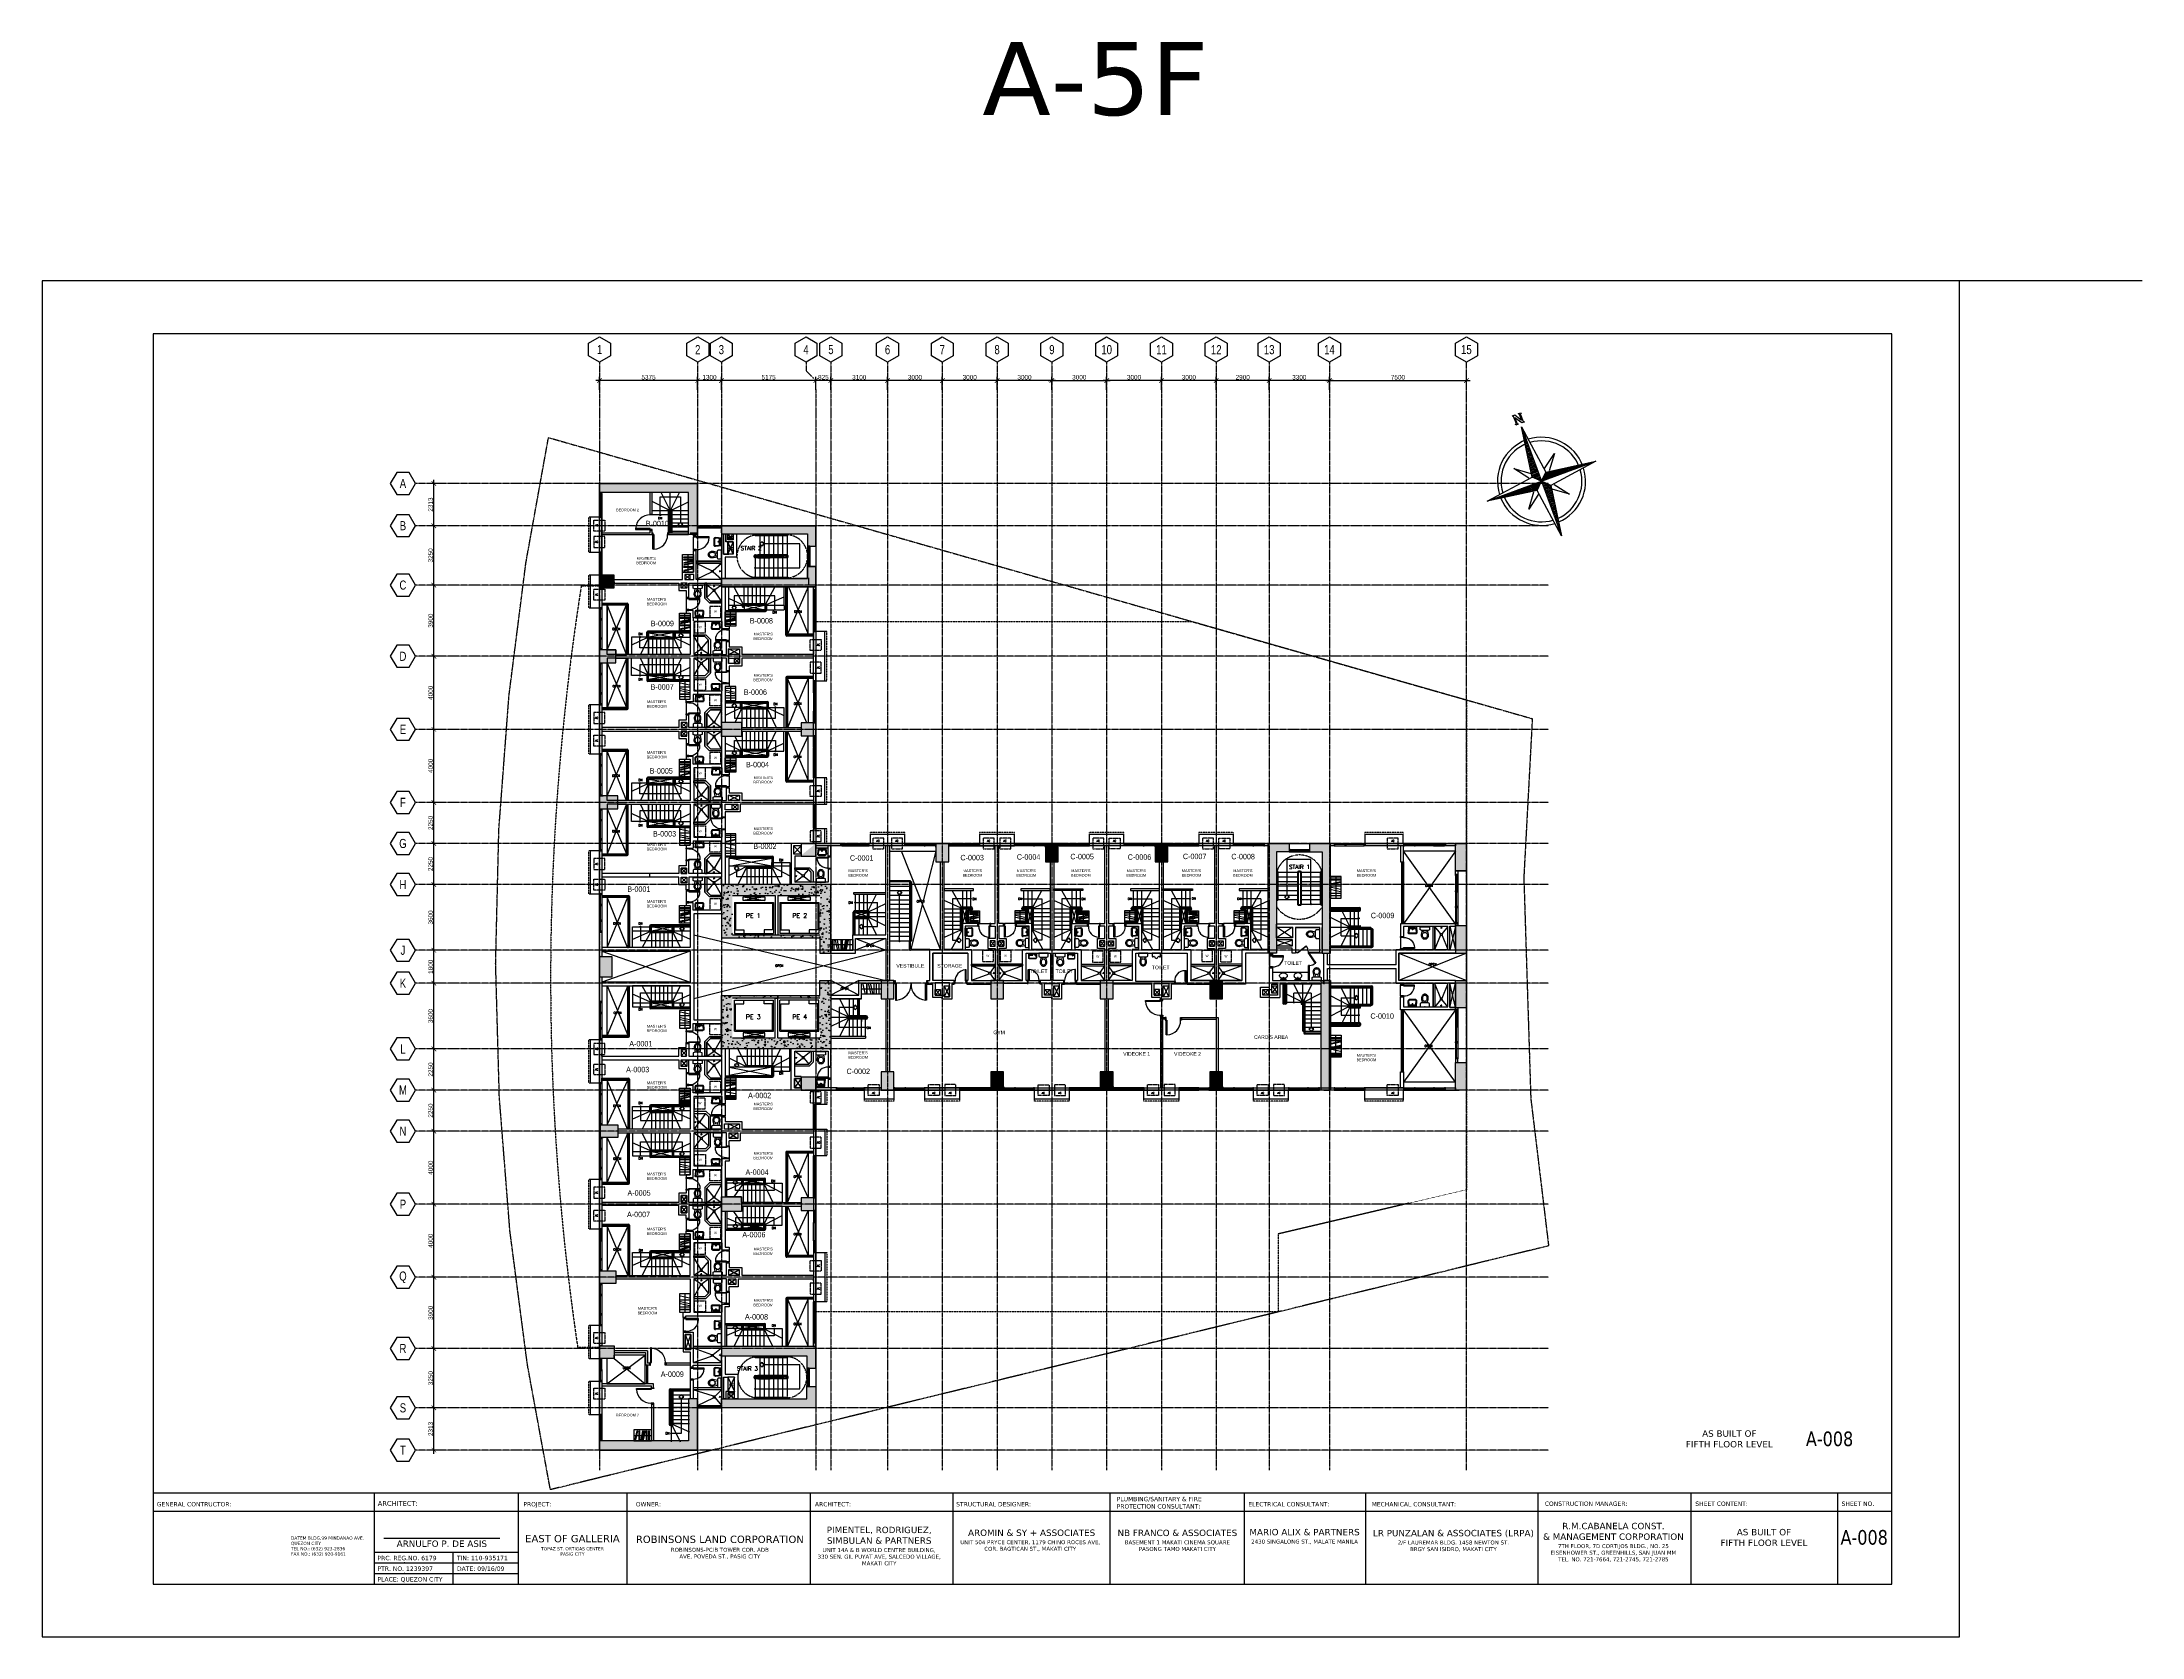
# Model space of a CAD drawing. Header units: inches. Extents: x -189245 to 740841, y -215444 to 469401.
# Drawn here: x -74245 to 40755, y -152678 to -65347 of the extents above; entities that cross this region are included whole.
import ezdxf
from ezdxf.enums import TextEntityAlignment as Align

# ---------------------------------------------------------------- set-up
doc = ezdxf.new("R2010")
doc.units = ezdxf.units.IN
doc.header["$LTSCALE"] = 10
doc.header["$MEASUREMENT"] = 0
for name, pattern in [('GRID NORMAL$0$GRID BASEMENT$0$GRID GROUND$0$GRID$0$$0$PHANTOM', [2.5, 1.25, -0.25, 0.25, -0.25, 0.25, -0.25]), ('HIDDEN', [0.375, 0.25, -0.125]), ('HIDDEN2', [0.1875, 0.125, -0.0625]), ('LEOJ', [0.3, 0.2, -0.1])]:
    doc.linetypes.add(name, pattern=pattern)
for name, color, linetype in [('1', 1, 'Continuous'), ('3', 252, 'Continuous'), ('A - Wheel Stop', 2, 'Continuous'), ('A-BEAM', 1, 'Continuous'), ('A-CMU PLASTER', 8, 'Continuous'), ('A-CMU WALL', 4, 'Continuous'), ('A-COLUMN HATCH', 252, 'Continuous'), ('a-dim', 8, 'Continuous'), ('A-DOOR', 1, 'Continuous'), ('A-ELEVATOR', 2, 'Continuous'), ('A-EQUIPMENT', 2, 'Continuous'), ('A-EQUIPTMENT', 1, 'Continuous'), ('A-FIX', 1, 'Continuous'), ('A-FIXTURE', 2, 'Continuous'), ('A-FIXTURES', 2, 'Continuous'), ('A-FIXTURES-RefEdit0', 2, 'Continuous'), ('A-GRID', 8, 'Continuous'), ('A-HATCH COLUMN', 252, 'Continuous'), ('A-HATCH GRAVEL', 8, 'Continuous'), ('A-HATCH-RC', 252, 'Continuous'), ('A-HATCH-SOLID', 252, 'Continuous'), ('A-RAILING', 2, 'Continuous'), ('A-SHEARWALL', 6, 'Continuous'), ('A-STAIR', 1, 'Continuous'), ('A-TEXT', 3, 'Continuous'), ('A-TTL', 1, 'Continuous'), ('A-UNIT NUMBER', 2, 'Continuous'), ('A-WINDOW', 2, 'Continuous'), ('CABINET', 1, 'Continuous'), ('COLUMN', 6, 'Continuous'), ('CROM-HATCH', 35, 'Continuous'), ('crom-planted column', 7, 'Continuous'), ('crom-type F Wall', 7, 'Continuous'), ('FIX', 2, 'Continuous'), ('GRID BASEMENT$0$A-PROPERTY LINE', 1, 'Continuous'), ('RC-WALL', 4, 'Continuous'), ('TEXT', 3, 'Continuous'), ('TSG- Beam', 4, 'LEOJ'), ('TSG- Beam @ 1', 4, 'LEOJ'), ('TSG- Column Label', 4, 'Continuous'), ('TSG- DIM BODY PLANS', 1, 'Continuous'), ('TSG- DIM1', 1, 'Continuous'), ('TSG- OPENNING', 1, 'Continuous'), ('TSG- plaster', 4, 'Continuous'), ('TSG- PRE CAST', 4, 'Continuous'), ('TSG- WALL 100', 244, 'Continuous'), ('TSG- ZOCALLO', 86, 'HIDDEN2'), ('TSG-DIM_WINDWS', 1, 'Continuous'), ('TSG-DRYWALL', 2, 'Continuous')]:
    doc.layers.add(name, color=color, linetype=linetype)
doc.layers.add('DEFPOINT', color=7, linetype='Continuous', plot=False)
doc.layers.add('DEFPOINT @ 1', color=7, linetype='Continuous', plot=False)
doc.styles.add('ARIAL', font='ARIAL.TTF', dxfattribs={"width": 0.75})
doc.styles.add('GRID NORMAL$0$GRID BASEMENT$0$GRID GROUND$0$GRID$0$Standard', font='ARIAL.TTF')
doc.styles.add('loudet_font200', font='romans.shx')
doc.styles.add('PRSP_Simplex', font='simplex.shx')
doc.dimstyles.new('GRID NORMAL$0$GRID BASEMENT$0$GRID GROUND$0$GRID$0$Standard', dxfattribs={"dimtxt": 250, "dimasz": 0.18, "dimexe": 0.18, "dimexo": 0.0625, "dimgap": 50, "dimtad": 1, "dimdec": 0, "dimzin": 0, "dimdsep": 46, "dimtxsty": 'GRID NORMAL$0$GRID BASEMENT$0$GRID GROUND$0$GRID$0$Standard', "dimcen": 0.09, "dimadec": 0, "dimazin": 0, "dimtfac": 1, "dimtdec": 0, "dimtofl": 0, "dimtmove": 0, "dimatfit": 3, "dimfxl": 1, "dimtolj": 1, "dimtzin": 0, "dimarcsym": 0})

# ---------------------------------------------------------------- blocks, each defined once
blk = doc.blocks.new('GRID NORMAL$0$GRID BASEMENT$0$GRID GROUND$0$GRID$0$$0$GRID-V')
at = {"color": 3}
blk.add_lwpolyline([(6, 10.4), (0, 13.9), (-6, 10.4), (-6, 3.5), (0, 0), (6, 3.5)], close=True, dxfattribs=at)
at = {"color": 6, "style": 'GRID NORMAL$0$GRID BASEMENT$0$GRID GROUND$0$GRID$0$Standard', "width": 0.75}
blk.add_attdef('V', text='', height=5, dxfattribs=at).set_placement((0, 6.9), align=Align.MIDDLE)
blk = doc.blocks.new('GRID NORMAL$0$GRID BASEMENT$0$GRID GROUND$0$GRID$0$$0$GRID-H')
at = {"color": 3}
blk.add_lwpolyline([(-10.4, 6), (-13.9, 0), (-10.4, -6), (-3.5, -6), (0, 0), (-3.5, 6)], close=True, dxfattribs=at)
at = {"color": 6, "style": 'GRID NORMAL$0$GRID BASEMENT$0$GRID GROUND$0$GRID$0$Standard', "width": 0.75}
blk.add_attdef('H', text='', height=5, dxfattribs=at).set_placement((-6.9, 0), align=Align.MIDDLE)
blk = doc.blocks.new('GRID NORMAL$0$GRID BASEMENT$0$GRID GROUND$0$GRID$0$_ARCHTICK')
at = {"color": 0, "linetype": 'ByBlock', "ltscale": 20, "const_width": 0.15}
blk.add_lwpolyline([(-0.5, -0.5), (0.5, 0.5)], dxfattribs=at)
blk = doc.blocks.new('*D268')
at = {"layer": 'a-dim', "color": 0, "lineweight": -2, "ltscale": 500}
for p, q in [((-27742, -83883), (-31242, -83883)), ((-31042, -84383), (-31042, -83683)), ((-27942, -84383), (-27942, -83683))]:
    blk.add_line(p, q, dxfattribs=at)
at = {"layer": 'Defpoints', "color": 0, "ltscale": 500}
for p in [(-31042, -83883), (-31042, -84383), (-27942, -84383)]:
    blk.add_point(p, dxfattribs=at)
at = {"layer": 'a-dim', "color": 0, "lineweight": -2, "ltscale": 500, "xscale": 250, "yscale": 250, "zscale": 250, "rotation": 180}
blk.add_blockref('GRID NORMAL$0$GRID BASEMENT$0$GRID GROUND$0$GRID$0$_ARCHTICK', (-31042, -83883), dxfattribs=at)
at = {"layer": 'a-dim', "color": 0, "lineweight": -2, "ltscale": 500, "xscale": 250, "yscale": 250, "zscale": 250}
blk.add_blockref('GRID NORMAL$0$GRID BASEMENT$0$GRID GROUND$0$GRID$0$_ARCHTICK', (-27942, -83883), dxfattribs=at)
at = {"layer": 'a-dim', "color": 3, "ltscale": 500, "insert": (-29492, -83705), "char_height": 250, "attachment_point": 5, "style": 'GRID NORMAL$0$GRID BASEMENT$0$GRID GROUND$0$GRID$0$Standard'}
blk.add_mtext('\\A1;3100', dxfattribs=at)
blk = doc.blocks.new('*D269')
at = {"layer": 'a-dim', "color": 0, "lineweight": -2, "ltscale": 500}
for p, q in [((-3542, -83883), (-7242, -83883)), ((-7042, -84383), (-7042, -83683)), ((-3742, -84383), (-3742, -83683))]:
    blk.add_line(p, q, dxfattribs=at)
at = {"layer": 'Defpoints', "color": 0, "ltscale": 500}
for p in [(-7042, -83883), (-7042, -84383), (-3742, -84383)]:
    blk.add_point(p, dxfattribs=at)
at = {"layer": 'a-dim', "color": 0, "lineweight": -2, "ltscale": 500, "xscale": 250, "yscale": 250, "zscale": 250, "rotation": 180}
blk.add_blockref('GRID NORMAL$0$GRID BASEMENT$0$GRID GROUND$0$GRID$0$_ARCHTICK', (-7042, -83883), dxfattribs=at)
at = {"layer": 'a-dim', "color": 0, "lineweight": -2, "ltscale": 500, "xscale": 250, "yscale": 250, "zscale": 250}
blk.add_blockref('GRID NORMAL$0$GRID BASEMENT$0$GRID GROUND$0$GRID$0$_ARCHTICK', (-3742, -83883), dxfattribs=at)
at = {"layer": 'a-dim', "color": 3, "ltscale": 500, "insert": (-5392, -83705), "char_height": 250, "attachment_point": 5, "style": 'GRID NORMAL$0$GRID BASEMENT$0$GRID GROUND$0$GRID$0$Standard'}
blk.add_mtext('\\A1;3300', dxfattribs=at)
blk = doc.blocks.new('*D270')
at = {"layer": 'a-dim', "color": 0, "lineweight": -2, "ltscale": 500}
for p, q in [((-6842, -83883), (-10142, -83883)), ((-9942, -84383), (-9942, -83683)), ((-7042, -84383), (-7042, -83683))]:
    blk.add_line(p, q, dxfattribs=at)
at = {"layer": 'Defpoints', "color": 0, "ltscale": 500}
for p in [(-9942, -83883), (-9942, -84383), (-7042, -84383)]:
    blk.add_point(p, dxfattribs=at)
at = {"layer": 'a-dim', "color": 0, "lineweight": -2, "ltscale": 500, "xscale": 250, "yscale": 250, "zscale": 250, "rotation": 180}
blk.add_blockref('GRID NORMAL$0$GRID BASEMENT$0$GRID GROUND$0$GRID$0$_ARCHTICK', (-9942, -83883), dxfattribs=at)
at = {"layer": 'a-dim', "color": 0, "lineweight": -2, "ltscale": 500, "xscale": 250, "yscale": 250, "zscale": 250}
blk.add_blockref('GRID NORMAL$0$GRID BASEMENT$0$GRID GROUND$0$GRID$0$_ARCHTICK', (-7042, -83883), dxfattribs=at)
at = {"layer": 'a-dim', "color": 3, "ltscale": 500, "insert": (-8492, -83705), "char_height": 250, "attachment_point": 5, "style": 'GRID NORMAL$0$GRID BASEMENT$0$GRID GROUND$0$GRID$0$Standard'}
blk.add_mtext('\\A1;2900', dxfattribs=at)
blk = doc.blocks.new('*D271')
at = {"layer": 'a-dim', "color": 0, "lineweight": -2, "ltscale": 500}
for p, q in [((-12742, -83883), (-16142, -83883)), ((-15942, -84383), (-15942, -83683)), ((-12942, -84383), (-12942, -83683))]:
    blk.add_line(p, q, dxfattribs=at)
at = {"layer": 'Defpoints', "color": 0, "ltscale": 500}
for p in [(-15942, -83883), (-15942, -84383), (-12942, -84383)]:
    blk.add_point(p, dxfattribs=at)
at = {"layer": 'a-dim', "color": 0, "lineweight": -2, "ltscale": 500, "xscale": 250, "yscale": 250, "zscale": 250, "rotation": 180}
blk.add_blockref('GRID NORMAL$0$GRID BASEMENT$0$GRID GROUND$0$GRID$0$_ARCHTICK', (-15942, -83883), dxfattribs=at)
at = {"layer": 'a-dim', "color": 0, "lineweight": -2, "ltscale": 500, "xscale": 250, "yscale": 250, "zscale": 250}
blk.add_blockref('GRID NORMAL$0$GRID BASEMENT$0$GRID GROUND$0$GRID$0$_ARCHTICK', (-12942, -83883), dxfattribs=at)
at = {"layer": 'a-dim', "color": 3, "ltscale": 500, "insert": (-14442, -83705), "char_height": 250, "attachment_point": 5, "style": 'GRID NORMAL$0$GRID BASEMENT$0$GRID GROUND$0$GRID$0$Standard'}
blk.add_mtext('\\A1;3000', dxfattribs=at)
blk = doc.blocks.new('*D272')
at = {"layer": 'a-dim', "color": 0, "lineweight": -2, "ltscale": 500}
for p, q in [((-24742, -83883), (-28142, -83883)), ((-27942, -84383), (-27942, -83683)), ((-24942, -84383), (-24942, -83683))]:
    blk.add_line(p, q, dxfattribs=at)
at = {"layer": 'Defpoints', "color": 0, "ltscale": 500}
for p in [(-27942, -83883), (-27942, -84383), (-24942, -84383)]:
    blk.add_point(p, dxfattribs=at)
at = {"layer": 'a-dim', "color": 0, "lineweight": -2, "ltscale": 500, "xscale": 250, "yscale": 250, "zscale": 250, "rotation": 180}
blk.add_blockref('GRID NORMAL$0$GRID BASEMENT$0$GRID GROUND$0$GRID$0$_ARCHTICK', (-27942, -83883), dxfattribs=at)
at = {"layer": 'a-dim', "color": 0, "lineweight": -2, "ltscale": 500, "xscale": 250, "yscale": 250, "zscale": 250}
blk.add_blockref('GRID NORMAL$0$GRID BASEMENT$0$GRID GROUND$0$GRID$0$_ARCHTICK', (-24942, -83883), dxfattribs=at)
at = {"layer": 'a-dim', "color": 3, "ltscale": 500, "insert": (-26442, -83705), "char_height": 250, "attachment_point": 5, "style": 'GRID NORMAL$0$GRID BASEMENT$0$GRID GROUND$0$GRID$0$Standard'}
blk.add_mtext('\\A1;3000', dxfattribs=at)
blk = doc.blocks.new('*D273')
at = {"layer": 'a-dim', "color": 0, "lineweight": -2, "ltscale": 500}
for p, q in [((-9742, -83883), (-13142, -83883)), ((-12942, -84383), (-12942, -83683)), ((-9942, -84383), (-9942, -83683))]:
    blk.add_line(p, q, dxfattribs=at)
at = {"layer": 'Defpoints', "color": 0, "ltscale": 500}
for p in [(-12942, -83883), (-12942, -84383), (-9942, -84383)]:
    blk.add_point(p, dxfattribs=at)
at = {"layer": 'a-dim', "color": 0, "lineweight": -2, "ltscale": 500, "xscale": 250, "yscale": 250, "zscale": 250, "rotation": 180}
blk.add_blockref('GRID NORMAL$0$GRID BASEMENT$0$GRID GROUND$0$GRID$0$_ARCHTICK', (-12942, -83883), dxfattribs=at)
at = {"layer": 'a-dim', "color": 0, "lineweight": -2, "ltscale": 500, "xscale": 250, "yscale": 250, "zscale": 250}
blk.add_blockref('GRID NORMAL$0$GRID BASEMENT$0$GRID GROUND$0$GRID$0$_ARCHTICK', (-9942, -83883), dxfattribs=at)
at = {"layer": 'a-dim', "color": 3, "ltscale": 500, "insert": (-11442, -83705), "char_height": 250, "attachment_point": 5, "style": 'GRID NORMAL$0$GRID BASEMENT$0$GRID GROUND$0$GRID$0$Standard'}
blk.add_mtext('\\A1;3000', dxfattribs=at)
blk = doc.blocks.new('*D274')
at = {"layer": 'a-dim', "color": 0, "lineweight": -2, "ltscale": 500}
for p, q in [((-18742, -83883), (-22142, -83883)), ((-21942, -84383), (-21942, -83683)), ((-18942, -84383), (-18942, -83683))]:
    blk.add_line(p, q, dxfattribs=at)
at = {"layer": 'Defpoints', "color": 0, "ltscale": 500}
for p in [(-21942, -83883), (-21942, -84383), (-18942, -84383)]:
    blk.add_point(p, dxfattribs=at)
at = {"layer": 'a-dim', "color": 0, "lineweight": -2, "ltscale": 500, "xscale": 250, "yscale": 250, "zscale": 250, "rotation": 180}
blk.add_blockref('GRID NORMAL$0$GRID BASEMENT$0$GRID GROUND$0$GRID$0$_ARCHTICK', (-21942, -83883), dxfattribs=at)
at = {"layer": 'a-dim', "color": 0, "lineweight": -2, "ltscale": 500, "xscale": 250, "yscale": 250, "zscale": 250}
blk.add_blockref('GRID NORMAL$0$GRID BASEMENT$0$GRID GROUND$0$GRID$0$_ARCHTICK', (-18942, -83883), dxfattribs=at)
at = {"layer": 'a-dim', "color": 3, "ltscale": 500, "insert": (-20442, -83705), "char_height": 250, "attachment_point": 5, "style": 'GRID NORMAL$0$GRID BASEMENT$0$GRID GROUND$0$GRID$0$Standard'}
blk.add_mtext('\\A1;3000', dxfattribs=at)
blk = doc.blocks.new('*D275')
at = {"layer": 'a-dim', "color": 0, "lineweight": -2, "ltscale": 500}
for p, q in [((-21742, -83883), (-25142, -83883)), ((-24942, -84383), (-24942, -83683)), ((-21942, -84383), (-21942, -83683))]:
    blk.add_line(p, q, dxfattribs=at)
at = {"layer": 'Defpoints', "color": 0, "ltscale": 500}
for p in [(-24942, -83883), (-24942, -84383), (-21942, -84383)]:
    blk.add_point(p, dxfattribs=at)
at = {"layer": 'a-dim', "color": 0, "lineweight": -2, "ltscale": 500, "xscale": 250, "yscale": 250, "zscale": 250, "rotation": 180}
blk.add_blockref('GRID NORMAL$0$GRID BASEMENT$0$GRID GROUND$0$GRID$0$_ARCHTICK', (-24942, -83883), dxfattribs=at)
at = {"layer": 'a-dim', "color": 0, "lineweight": -2, "ltscale": 500, "xscale": 250, "yscale": 250, "zscale": 250}
blk.add_blockref('GRID NORMAL$0$GRID BASEMENT$0$GRID GROUND$0$GRID$0$_ARCHTICK', (-21942, -83883), dxfattribs=at)
at = {"layer": 'a-dim', "color": 3, "ltscale": 500, "insert": (-23442, -83705), "char_height": 250, "attachment_point": 5, "style": 'GRID NORMAL$0$GRID BASEMENT$0$GRID GROUND$0$GRID$0$Standard'}
blk.add_mtext('\\A1;3000', dxfattribs=at)
blk = doc.blocks.new('*D276')
at = {"layer": 'a-dim', "color": 0, "lineweight": -2, "ltscale": 500}
for p, q in [((-31667, -83883), (-37242, -83883)), ((-37042, -84383), (-37042, -83683)), ((-31867, -84383), (-31867, -83683))]:
    blk.add_line(p, q, dxfattribs=at)
at = {"layer": 'Defpoints', "color": 0, "ltscale": 500}
for p in [(-37042, -83883), (-37042, -84383), (-31867, -84383)]:
    blk.add_point(p, dxfattribs=at)
at = {"layer": 'a-dim', "color": 0, "lineweight": -2, "ltscale": 500, "xscale": 250, "yscale": 250, "zscale": 250, "rotation": 180}
blk.add_blockref('GRID NORMAL$0$GRID BASEMENT$0$GRID GROUND$0$GRID$0$_ARCHTICK', (-37042, -83883), dxfattribs=at)
at = {"layer": 'a-dim', "color": 0, "lineweight": -2, "ltscale": 500, "xscale": 250, "yscale": 250, "zscale": 250}
blk.add_blockref('GRID NORMAL$0$GRID BASEMENT$0$GRID GROUND$0$GRID$0$_ARCHTICK', (-31867, -83883), dxfattribs=at)
at = {"layer": 'a-dim', "color": 3, "ltscale": 500, "insert": (-34455, -83705), "char_height": 250, "attachment_point": 5, "style": 'GRID NORMAL$0$GRID BASEMENT$0$GRID GROUND$0$GRID$0$Standard'}
blk.add_mtext('\\A1;5175', dxfattribs=at)
blk = doc.blocks.new('*D277')
at = {"layer": 'a-dim', "color": 0, "lineweight": -2, "ltscale": 500}
for p, q in [((-38142, -83883), (-43917, -83883)), ((-43717, -84383), (-43717, -83683)), ((-38342, -84383), (-38342, -83683))]:
    blk.add_line(p, q, dxfattribs=at)
at = {"layer": 'Defpoints', "color": 0, "ltscale": 500}
for p in [(-43717, -83883), (-43717, -84383), (-38342, -84383)]:
    blk.add_point(p, dxfattribs=at)
at = {"layer": 'a-dim', "color": 0, "lineweight": -2, "ltscale": 500, "xscale": 250, "yscale": 250, "zscale": 250, "rotation": 180}
blk.add_blockref('GRID NORMAL$0$GRID BASEMENT$0$GRID GROUND$0$GRID$0$_ARCHTICK', (-43717, -83883), dxfattribs=at)
at = {"layer": 'a-dim', "color": 0, "lineweight": -2, "ltscale": 500, "xscale": 250, "yscale": 250, "zscale": 250}
blk.add_blockref('GRID NORMAL$0$GRID BASEMENT$0$GRID GROUND$0$GRID$0$_ARCHTICK', (-38342, -83883), dxfattribs=at)
at = {"layer": 'a-dim', "color": 3, "ltscale": 500, "insert": (-41030, -83705), "char_height": 250, "attachment_point": 5, "style": 'GRID NORMAL$0$GRID BASEMENT$0$GRID GROUND$0$GRID$0$Standard'}
blk.add_mtext('\\A1;5375', dxfattribs=at)
blk = doc.blocks.new('*D278')
at = {"layer": 'a-dim', "color": 0, "lineweight": -2, "ltscale": 500}
for p, q in [((-52287, -89518), (-52987, -89518)), ((-52787, -92031), (-52787, -89318)), ((-52287, -91831), (-52987, -91831))]:
    blk.add_line(p, q, dxfattribs=at)
at = {"layer": 'Defpoints', "color": 0, "ltscale": 500}
for p in [(-52787, -89518), (-52287, -89518), (-52287, -91831)]:
    blk.add_point(p, dxfattribs=at)
at = {"layer": 'a-dim', "color": 0, "lineweight": -2, "ltscale": 500, "xscale": 250, "yscale": 250, "zscale": 250}
for p, rotation in [((-52787, -89518), 90), ((-52787, -91831), 270)]:
    blk.add_blockref('GRID NORMAL$0$GRID BASEMENT$0$GRID GROUND$0$GRID$0$_ARCHTICK', p, dxfattribs=dict(at, rotation=rotation))
at = {"layer": 'a-dim', "color": 3, "ltscale": 500, "insert": (-52964, -90675), "char_height": 250, "attachment_point": 5, "rotation": 90, "style": 'GRID NORMAL$0$GRID BASEMENT$0$GRID GROUND$0$GRID$0$Standard'}
blk.add_mtext('\\A1;2313', dxfattribs=at)
blk = doc.blocks.new('*D279')
at = {"layer": 'a-dim', "color": 0, "lineweight": -2, "ltscale": 500}
for p, q in [((-19142, -83883), (-15742, -83883)), ((-18942, -84383), (-18942, -83683)), ((-15942, -84383), (-15942, -83683))]:
    blk.add_line(p, q, dxfattribs=at)
at = {"layer": 'Defpoints', "color": 0, "ltscale": 500}
for p in [(-15942, -83883), (-18942, -84383), (-15942, -84383)]:
    blk.add_point(p, dxfattribs=at)
at = {"layer": 'a-dim', "color": 0, "lineweight": -2, "ltscale": 500, "xscale": 250, "yscale": 250, "zscale": 250, "rotation": 180}
blk.add_blockref('GRID NORMAL$0$GRID BASEMENT$0$GRID GROUND$0$GRID$0$_ARCHTICK', (-18942, -83883), dxfattribs=at)
at = {"layer": 'a-dim', "color": 0, "lineweight": -2, "ltscale": 500, "xscale": 250, "yscale": 250, "zscale": 250}
blk.add_blockref('GRID NORMAL$0$GRID BASEMENT$0$GRID GROUND$0$GRID$0$_ARCHTICK', (-15942, -83883), dxfattribs=at)
at = {"layer": 'a-dim', "color": 3, "ltscale": 500, "insert": (-17442, -83705), "char_height": 250, "attachment_point": 5, "style": 'GRID NORMAL$0$GRID BASEMENT$0$GRID GROUND$0$GRID$0$Standard'}
blk.add_mtext('\\A1;3000', dxfattribs=at)
blk = doc.blocks.new('*D280')
at = {"layer": 'a-dim', "color": 0, "lineweight": -2, "ltscale": 500}
for p, q in [((-3942, -83883), (3958, -83883)), ((-3742, -84383), (-3742, -83683)), ((3758, -84383), (3758, -83683))]:
    blk.add_line(p, q, dxfattribs=at)
at = {"layer": 'Defpoints', "color": 0, "ltscale": 500}
for p in [(3758, -83883), (-3742, -84383), (3758, -84383)]:
    blk.add_point(p, dxfattribs=at)
at = {"layer": 'a-dim', "color": 0, "lineweight": -2, "ltscale": 500, "xscale": 250, "yscale": 250, "zscale": 250, "rotation": 180}
blk.add_blockref('GRID NORMAL$0$GRID BASEMENT$0$GRID GROUND$0$GRID$0$_ARCHTICK', (-3742, -83883), dxfattribs=at)
at = {"layer": 'a-dim', "color": 0, "lineweight": -2, "ltscale": 500, "xscale": 250, "yscale": 250, "zscale": 250}
blk.add_blockref('GRID NORMAL$0$GRID BASEMENT$0$GRID GROUND$0$GRID$0$_ARCHTICK', (3758, -83883), dxfattribs=at)
at = {"layer": 'a-dim', "color": 3, "ltscale": 500, "insert": (8, -83705), "char_height": 250, "attachment_point": 5, "style": 'GRID NORMAL$0$GRID BASEMENT$0$GRID GROUND$0$GRID$0$Standard'}
blk.add_mtext('\\A1;7500', dxfattribs=at)
blk = doc.blocks.new('*D281')
at = {"layer": 'a-dim', "color": 0, "lineweight": -2, "ltscale": 500}
for p, q in [((-36842, -83883), (-38542, -83883)), ((-38342, -84383), (-38342, -83683)), ((-37042, -84383), (-37042, -83683))]:
    blk.add_line(p, q, dxfattribs=at)
at = {"layer": 'Defpoints', "color": 0, "ltscale": 500}
for p in [(-38342, -83883), (-38342, -84383), (-37042, -84383)]:
    blk.add_point(p, dxfattribs=at)
at = {"layer": 'a-dim', "color": 0, "lineweight": -2, "ltscale": 500, "xscale": 250, "yscale": 250, "zscale": 250, "rotation": 180}
blk.add_blockref('GRID NORMAL$0$GRID BASEMENT$0$GRID GROUND$0$GRID$0$_ARCHTICK', (-38342, -83883), dxfattribs=at)
at = {"layer": 'a-dim', "color": 0, "lineweight": -2, "ltscale": 500, "xscale": 250, "yscale": 250, "zscale": 250}
blk.add_blockref('GRID NORMAL$0$GRID BASEMENT$0$GRID GROUND$0$GRID$0$_ARCHTICK', (-37042, -83883), dxfattribs=at)
at = {"layer": 'a-dim', "color": 3, "ltscale": 500, "insert": (-37692, -83705), "char_height": 250, "attachment_point": 5, "style": 'GRID NORMAL$0$GRID BASEMENT$0$GRID GROUND$0$GRID$0$Standard'}
blk.add_mtext('\\A1;1300', dxfattribs=at)
blk = doc.blocks.new('*D282')
at = {"layer": 'a-dim', "color": 0, "lineweight": -2, "ltscale": 500}
for p, q in [((-52287, -91831), (-52987, -91831)), ((-52787, -95281), (-52787, -91631)), ((-52287, -95081), (-52987, -95081))]:
    blk.add_line(p, q, dxfattribs=at)
at = {"layer": 'Defpoints', "color": 0, "ltscale": 500}
for p in [(-52787, -91831), (-52287, -91831), (-52287, -95081)]:
    blk.add_point(p, dxfattribs=at)
at = {"layer": 'a-dim', "color": 0, "lineweight": -2, "ltscale": 500, "xscale": 250, "yscale": 250, "zscale": 250}
for p, rotation in [((-52787, -91831), 90), ((-52787, -95081), 270)]:
    blk.add_blockref('GRID NORMAL$0$GRID BASEMENT$0$GRID GROUND$0$GRID$0$_ARCHTICK', p, dxfattribs=dict(at, rotation=rotation))
at = {"layer": 'a-dim', "color": 3, "ltscale": 500, "insert": (-52964, -93456), "char_height": 250, "attachment_point": 5, "rotation": 90, "style": 'GRID NORMAL$0$GRID BASEMENT$0$GRID GROUND$0$GRID$0$Standard'}
blk.add_mtext('\\A1;3250', dxfattribs=at)
blk = doc.blocks.new('*D283')
at = {"layer": 'a-dim', "color": 0, "lineweight": -2, "ltscale": 500}
for p, q in [((-52287, -95081), (-52987, -95081)), ((-52787, -99181), (-52787, -94881)), ((-52287, -98981), (-52987, -98981))]:
    blk.add_line(p, q, dxfattribs=at)
at = {"layer": 'Defpoints', "color": 0, "ltscale": 500}
for p in [(-52787, -95081), (-52287, -95081), (-52287, -98981)]:
    blk.add_point(p, dxfattribs=at)
at = {"layer": 'a-dim', "color": 0, "lineweight": -2, "ltscale": 500, "xscale": 250, "yscale": 250, "zscale": 250}
for p, rotation in [((-52787, -95081), 90), ((-52787, -98981), 270)]:
    blk.add_blockref('GRID NORMAL$0$GRID BASEMENT$0$GRID GROUND$0$GRID$0$_ARCHTICK', p, dxfattribs=dict(at, rotation=rotation))
at = {"layer": 'a-dim', "color": 3, "ltscale": 500, "insert": (-52964, -97031), "char_height": 250, "attachment_point": 5, "rotation": 90, "style": 'GRID NORMAL$0$GRID BASEMENT$0$GRID GROUND$0$GRID$0$Standard'}
blk.add_mtext('\\A1;3900', dxfattribs=at)
blk = doc.blocks.new('*D284')
at = {"layer": 'a-dim', "color": 0, "lineweight": -2, "ltscale": 500}
for p, q in [((-52787, -103181), (-52787, -98781)), ((-52287, -98981), (-52987, -98981)), ((-52287, -102981), (-52987, -102981))]:
    blk.add_line(p, q, dxfattribs=at)
at = {"layer": 'Defpoints', "color": 0, "ltscale": 500}
for p in [(-52787, -98981), (-52287, -98981), (-52287, -102981)]:
    blk.add_point(p, dxfattribs=at)
at = {"layer": 'a-dim', "color": 0, "lineweight": -2, "ltscale": 500, "xscale": 250, "yscale": 250, "zscale": 250}
for p, rotation in [((-52787, -98981), 90), ((-52787, -102981), 270)]:
    blk.add_blockref('GRID NORMAL$0$GRID BASEMENT$0$GRID GROUND$0$GRID$0$_ARCHTICK', p, dxfattribs=dict(at, rotation=rotation))
at = {"layer": 'a-dim', "color": 3, "ltscale": 500, "insert": (-52964, -100981), "char_height": 250, "attachment_point": 5, "rotation": 90, "style": 'GRID NORMAL$0$GRID BASEMENT$0$GRID GROUND$0$GRID$0$Standard'}
blk.add_mtext('\\A1;4000', dxfattribs=at)
blk = doc.blocks.new('*D285')
at = {"layer": 'a-dim', "color": 0, "lineweight": -2, "ltscale": 500}
for p, q in [((-52287, -102981), (-52987, -102981)), ((-52787, -107181), (-52787, -102781)), ((-52287, -106981), (-52987, -106981))]:
    blk.add_line(p, q, dxfattribs=at)
at = {"layer": 'Defpoints', "color": 0, "ltscale": 500}
for p in [(-52787, -102981), (-52287, -102981), (-52287, -106981)]:
    blk.add_point(p, dxfattribs=at)
at = {"layer": 'a-dim', "color": 0, "lineweight": -2, "ltscale": 500, "xscale": 250, "yscale": 250, "zscale": 250}
for p, rotation in [((-52787, -102981), 90), ((-52787, -106981), 270)]:
    blk.add_blockref('GRID NORMAL$0$GRID BASEMENT$0$GRID GROUND$0$GRID$0$_ARCHTICK', p, dxfattribs=dict(at, rotation=rotation))
at = {"layer": 'a-dim', "color": 3, "ltscale": 500, "insert": (-52964, -104981), "char_height": 250, "attachment_point": 5, "rotation": 90, "style": 'GRID NORMAL$0$GRID BASEMENT$0$GRID GROUND$0$GRID$0$Standard'}
blk.add_mtext('\\A1;4000', dxfattribs=at)
blk = doc.blocks.new('*D286')
at = {"layer": 'a-dim', "color": 0, "lineweight": -2, "ltscale": 500}
for p, q in [((-52787, -109431), (-52787, -106781)), ((-52287, -106981), (-52987, -106981)), ((-52287, -109231), (-52987, -109231))]:
    blk.add_line(p, q, dxfattribs=at)
at = {"layer": 'Defpoints', "color": 0, "ltscale": 500}
for p in [(-52787, -106981), (-52287, -106981), (-52287, -109231)]:
    blk.add_point(p, dxfattribs=at)
at = {"layer": 'a-dim', "color": 0, "lineweight": -2, "ltscale": 500, "xscale": 250, "yscale": 250, "zscale": 250}
for p, rotation in [((-52787, -106981), 90), ((-52787, -109231), 270)]:
    blk.add_blockref('GRID NORMAL$0$GRID BASEMENT$0$GRID GROUND$0$GRID$0$_ARCHTICK', p, dxfattribs=dict(at, rotation=rotation))
at = {"layer": 'a-dim', "color": 3, "ltscale": 500, "insert": (-52964, -108106), "char_height": 250, "attachment_point": 5, "rotation": 90, "style": 'GRID NORMAL$0$GRID BASEMENT$0$GRID GROUND$0$GRID$0$Standard'}
blk.add_mtext('\\A1;2250', dxfattribs=at)
blk = doc.blocks.new('*D287')
at = {"layer": 'a-dim', "color": 0, "lineweight": -2, "ltscale": 500}
for p, q in [((-52287, -109231), (-52987, -109231)), ((-52787, -111681), (-52787, -109031)), ((-52287, -111481), (-52987, -111481))]:
    blk.add_line(p, q, dxfattribs=at)
at = {"layer": 'Defpoints', "color": 0, "ltscale": 500}
for p in [(-52787, -109231), (-52287, -109231), (-52287, -111481)]:
    blk.add_point(p, dxfattribs=at)
at = {"layer": 'a-dim', "color": 0, "lineweight": -2, "ltscale": 500, "xscale": 250, "yscale": 250, "zscale": 250}
for p, rotation in [((-52787, -109231), 90), ((-52787, -111481), 270)]:
    blk.add_blockref('GRID NORMAL$0$GRID BASEMENT$0$GRID GROUND$0$GRID$0$_ARCHTICK', p, dxfattribs=dict(at, rotation=rotation))
at = {"layer": 'a-dim', "color": 3, "ltscale": 500, "insert": (-52964, -110356), "char_height": 250, "attachment_point": 5, "rotation": 90, "style": 'GRID NORMAL$0$GRID BASEMENT$0$GRID GROUND$0$GRID$0$Standard'}
blk.add_mtext('\\A1;2250', dxfattribs=at)
blk = doc.blocks.new('*D288')
at = {"layer": 'a-dim', "color": 0, "lineweight": -2, "ltscale": 500}
for p, q in [((-52787, -117081), (-52787, -114881)), ((-52287, -115081), (-52987, -115081)), ((-52287, -116881), (-52987, -116881))]:
    blk.add_line(p, q, dxfattribs=at)
at = {"layer": 'Defpoints', "color": 0, "ltscale": 500}
for p in [(-52787, -115081), (-52287, -115081), (-52287, -116881)]:
    blk.add_point(p, dxfattribs=at)
at = {"layer": 'a-dim', "color": 0, "lineweight": -2, "ltscale": 500, "xscale": 250, "yscale": 250, "zscale": 250}
for p, rotation in [((-52787, -115081), 90), ((-52787, -116881), 270)]:
    blk.add_blockref('GRID NORMAL$0$GRID BASEMENT$0$GRID GROUND$0$GRID$0$_ARCHTICK', p, dxfattribs=dict(at, rotation=rotation))
at = {"layer": 'a-dim', "color": 3, "ltscale": 500, "insert": (-52964, -115981), "char_height": 250, "attachment_point": 5, "rotation": 90, "style": 'GRID NORMAL$0$GRID BASEMENT$0$GRID GROUND$0$GRID$0$Standard'}
blk.add_mtext('\\A1;1800', dxfattribs=at)
blk = doc.blocks.new('*D289')
at = {"layer": 'a-dim', "color": 0, "lineweight": -2, "ltscale": 500}
for p, q in [((-52287, -120481), (-52987, -120481)), ((-52787, -122931), (-52787, -120281)), ((-52287, -122731), (-52987, -122731))]:
    blk.add_line(p, q, dxfattribs=at)
at = {"layer": 'Defpoints', "color": 0, "ltscale": 500}
for p in [(-52787, -120481), (-52287, -120481), (-52287, -122731)]:
    blk.add_point(p, dxfattribs=at)
at = {"layer": 'a-dim', "color": 0, "lineweight": -2, "ltscale": 500, "xscale": 250, "yscale": 250, "zscale": 250}
for p, rotation in [((-52787, -120481), 90), ((-52787, -122731), 270)]:
    blk.add_blockref('GRID NORMAL$0$GRID BASEMENT$0$GRID GROUND$0$GRID$0$_ARCHTICK', p, dxfattribs=dict(at, rotation=rotation))
at = {"layer": 'a-dim', "color": 3, "ltscale": 500, "insert": (-52964, -121606), "char_height": 250, "attachment_point": 5, "rotation": 90, "style": 'GRID NORMAL$0$GRID BASEMENT$0$GRID GROUND$0$GRID$0$Standard'}
blk.add_mtext('\\A1;2250', dxfattribs=at)
blk = doc.blocks.new('*D290')
at = {"layer": 'a-dim', "color": 0, "lineweight": -2, "ltscale": 500}
for p, q in [((-52287, -122731), (-52987, -122731)), ((-52787, -125181), (-52787, -122531)), ((-52287, -124981), (-52987, -124981))]:
    blk.add_line(p, q, dxfattribs=at)
at = {"layer": 'Defpoints', "color": 0, "ltscale": 500}
for p in [(-52787, -122731), (-52287, -122731), (-52287, -124981)]:
    blk.add_point(p, dxfattribs=at)
at = {"layer": 'a-dim', "color": 0, "lineweight": -2, "ltscale": 500, "xscale": 250, "yscale": 250, "zscale": 250}
for p, rotation in [((-52787, -122731), 90), ((-52787, -124981), 270)]:
    blk.add_blockref('GRID NORMAL$0$GRID BASEMENT$0$GRID GROUND$0$GRID$0$_ARCHTICK', p, dxfattribs=dict(at, rotation=rotation))
at = {"layer": 'a-dim', "color": 3, "ltscale": 500, "insert": (-52964, -123856), "char_height": 250, "attachment_point": 5, "rotation": 90, "style": 'GRID NORMAL$0$GRID BASEMENT$0$GRID GROUND$0$GRID$0$Standard'}
blk.add_mtext('\\A1;2250', dxfattribs=at)
blk = doc.blocks.new('*D291')
at = {"layer": 'a-dim', "color": 0, "lineweight": -2, "ltscale": 500}
for p, q in [((-52287, -124981), (-52987, -124981)), ((-52787, -129181), (-52787, -124781)), ((-52287, -128981), (-52987, -128981))]:
    blk.add_line(p, q, dxfattribs=at)
at = {"layer": 'Defpoints', "color": 0, "ltscale": 500}
for p in [(-52787, -124981), (-52287, -124981), (-52287, -128981)]:
    blk.add_point(p, dxfattribs=at)
at = {"layer": 'a-dim', "color": 0, "lineweight": -2, "ltscale": 500, "xscale": 250, "yscale": 250, "zscale": 250}
for p, rotation in [((-52787, -124981), 90), ((-52787, -128981), 270)]:
    blk.add_blockref('GRID NORMAL$0$GRID BASEMENT$0$GRID GROUND$0$GRID$0$_ARCHTICK', p, dxfattribs=dict(at, rotation=rotation))
at = {"layer": 'a-dim', "color": 3, "ltscale": 500, "insert": (-52964, -126981), "char_height": 250, "attachment_point": 5, "rotation": 90, "style": 'GRID NORMAL$0$GRID BASEMENT$0$GRID GROUND$0$GRID$0$Standard'}
blk.add_mtext('\\A1;4000', dxfattribs=at)
blk = doc.blocks.new('*D292')
at = {"layer": 'a-dim', "color": 0, "lineweight": -2, "ltscale": 500}
for p, q in [((-30842, -83883), (-32067, -83883)), ((-31867, -84383), (-31867, -83683)), ((-31042, -84383), (-31042, -83683))]:
    blk.add_line(p, q, dxfattribs=at)
at = {"layer": 'Defpoints', "color": 0, "ltscale": 500}
for p in [(-31867, -83883), (-31867, -84383), (-31042, -84383)]:
    blk.add_point(p, dxfattribs=at)
at = {"layer": 'a-dim', "color": 0, "lineweight": -2, "ltscale": 500, "xscale": 250, "yscale": 250, "zscale": 250, "rotation": 180}
blk.add_blockref('GRID NORMAL$0$GRID BASEMENT$0$GRID GROUND$0$GRID$0$_ARCHTICK', (-31867, -83883), dxfattribs=at)
at = {"layer": 'a-dim', "color": 0, "lineweight": -2, "ltscale": 500, "xscale": 250, "yscale": 250, "zscale": 250}
blk.add_blockref('GRID NORMAL$0$GRID BASEMENT$0$GRID GROUND$0$GRID$0$_ARCHTICK', (-31042, -83883), dxfattribs=at)
at = {"layer": 'a-dim', "color": 3, "ltscale": 500, "insert": (-31455, -83705), "char_height": 250, "attachment_point": 5, "style": 'GRID NORMAL$0$GRID BASEMENT$0$GRID GROUND$0$GRID$0$Standard'}
blk.add_mtext('\\A1;825', dxfattribs=at)
blk = doc.blocks.new('*D293')
at = {"layer": 'a-dim', "color": 0, "lineweight": -2, "ltscale": 500}
for p, q in [((-52287, -116881), (-52987, -116881)), ((-52787, -120681), (-52787, -116681)), ((-52287, -120481), (-52987, -120481))]:
    blk.add_line(p, q, dxfattribs=at)
at = {"layer": 'Defpoints', "color": 0, "ltscale": 500}
for p in [(-52787, -116881), (-52287, -116881), (-52287, -120481)]:
    blk.add_point(p, dxfattribs=at)
at = {"layer": 'a-dim', "color": 0, "lineweight": -2, "ltscale": 500, "xscale": 250, "yscale": 250, "zscale": 250}
for p, rotation in [((-52787, -116881), 90), ((-52787, -120481), 270)]:
    blk.add_blockref('GRID NORMAL$0$GRID BASEMENT$0$GRID GROUND$0$GRID$0$_ARCHTICK', p, dxfattribs=dict(at, rotation=rotation))
at = {"layer": 'a-dim', "color": 3, "ltscale": 500, "insert": (-52964, -118681), "char_height": 250, "attachment_point": 5, "rotation": 90, "style": 'GRID NORMAL$0$GRID BASEMENT$0$GRID GROUND$0$GRID$0$Standard'}
blk.add_mtext('\\A1;3600', dxfattribs=at)
blk = doc.blocks.new('*D294')
at = {"layer": 'a-dim', "color": 0, "lineweight": -2, "ltscale": 500}
for p, q in [((-52287, -111481), (-52987, -111481)), ((-52787, -115281), (-52787, -111281)), ((-52287, -115081), (-52987, -115081))]:
    blk.add_line(p, q, dxfattribs=at)
at = {"layer": 'Defpoints', "color": 0, "ltscale": 500}
for p in [(-52787, -111481), (-52287, -111481), (-52287, -115081)]:
    blk.add_point(p, dxfattribs=at)
at = {"layer": 'a-dim', "color": 0, "lineweight": -2, "ltscale": 500, "xscale": 250, "yscale": 250, "zscale": 250}
for p, rotation in [((-52787, -111481), 90), ((-52787, -115081), 270)]:
    blk.add_blockref('GRID NORMAL$0$GRID BASEMENT$0$GRID GROUND$0$GRID$0$_ARCHTICK', p, dxfattribs=dict(at, rotation=rotation))
at = {"layer": 'a-dim', "color": 3, "ltscale": 500, "insert": (-52964, -113281), "char_height": 250, "attachment_point": 5, "rotation": 90, "style": 'GRID NORMAL$0$GRID BASEMENT$0$GRID GROUND$0$GRID$0$Standard'}
blk.add_mtext('\\A1;3600', dxfattribs=at)
blk = doc.blocks.new('*D295')
at = {"layer": 'a-dim', "color": 0, "lineweight": -2, "ltscale": 500}
for p, q in [((-52287, -124981), (-52987, -124981)), ((-52787, -129181), (-52787, -124781)), ((-52287, -128981), (-52987, -128981))]:
    blk.add_line(p, q, dxfattribs=at)
at = {"layer": 'Defpoints', "color": 0, "ltscale": 500}
for p in [(-52787, -124981), (-52287, -124981), (-52287, -128981)]:
    blk.add_point(p, dxfattribs=at)
at = {"layer": 'a-dim', "color": 0, "lineweight": -2, "ltscale": 500, "xscale": 250, "yscale": 250, "zscale": 250}
for p, rotation in [((-52787, -124981), 90), ((-52787, -128981), 270)]:
    blk.add_blockref('GRID NORMAL$0$GRID BASEMENT$0$GRID GROUND$0$GRID$0$_ARCHTICK', p, dxfattribs=dict(at, rotation=rotation))
at = {"layer": 'a-dim', "color": 3, "ltscale": 500, "insert": (-52964, -126981), "char_height": 250, "attachment_point": 5, "rotation": 90, "style": 'GRID NORMAL$0$GRID BASEMENT$0$GRID GROUND$0$GRID$0$Standard'}
blk.add_mtext('\\A1;4000', dxfattribs=at)
blk = doc.blocks.new('*D296')
at = {"layer": 'a-dim', "color": 0, "lineweight": -2, "ltscale": 500}
for p, q in [((-52787, -133181), (-52787, -128781)), ((-52287, -128981), (-52987, -128981)), ((-52287, -132981), (-52987, -132981))]:
    blk.add_line(p, q, dxfattribs=at)
at = {"layer": 'Defpoints', "color": 0, "ltscale": 500}
for p in [(-52787, -128981), (-52287, -128981), (-52287, -132981)]:
    blk.add_point(p, dxfattribs=at)
at = {"layer": 'a-dim', "color": 0, "lineweight": -2, "ltscale": 500, "xscale": 250, "yscale": 250, "zscale": 250}
for p, rotation in [((-52787, -128981), 90), ((-52787, -132981), 270)]:
    blk.add_blockref('GRID NORMAL$0$GRID BASEMENT$0$GRID GROUND$0$GRID$0$_ARCHTICK', p, dxfattribs=dict(at, rotation=rotation))
at = {"layer": 'a-dim', "color": 3, "ltscale": 500, "insert": (-52964, -130981), "char_height": 250, "attachment_point": 5, "rotation": 90, "style": 'GRID NORMAL$0$GRID BASEMENT$0$GRID GROUND$0$GRID$0$Standard'}
blk.add_mtext('\\A1;4000', dxfattribs=at)
blk = doc.blocks.new('*D297')
at = {"layer": 'a-dim', "color": 0, "lineweight": -2, "ltscale": 500}
for p, q in [((-52284, -132981), (-52984, -132981)), ((-52784, -137081), (-52784, -132781)), ((-52284, -136881), (-52984, -136881))]:
    blk.add_line(p, q, dxfattribs=at)
at = {"layer": 'Defpoints', "color": 0, "ltscale": 500}
for p in [(-52784, -132981), (-52284, -132981), (-52284, -136881)]:
    blk.add_point(p, dxfattribs=at)
at = {"layer": 'a-dim', "color": 0, "lineweight": -2, "ltscale": 500, "xscale": 250, "yscale": 250, "zscale": 250}
for p, rotation in [((-52784, -132981), 90), ((-52784, -136881), 270)]:
    blk.add_blockref('GRID NORMAL$0$GRID BASEMENT$0$GRID GROUND$0$GRID$0$_ARCHTICK', p, dxfattribs=dict(at, rotation=rotation))
at = {"layer": 'a-dim', "color": 3, "ltscale": 500, "insert": (-52962, -134931), "char_height": 250, "attachment_point": 5, "rotation": 90, "style": 'GRID NORMAL$0$GRID BASEMENT$0$GRID GROUND$0$GRID$0$Standard'}
blk.add_mtext('\\A1;3900', dxfattribs=at)
blk = doc.blocks.new('*D298')
at = {"layer": 'a-dim', "color": 0, "lineweight": -2, "ltscale": 500}
for p, q in [((-52784, -140331), (-52784, -136681)), ((-52284, -136881), (-52984, -136881)), ((-52284, -140131), (-52984, -140131))]:
    blk.add_line(p, q, dxfattribs=at)
at = {"layer": 'Defpoints', "color": 0, "ltscale": 500}
for p in [(-52784, -136881), (-52284, -136881), (-52284, -140131)]:
    blk.add_point(p, dxfattribs=at)
at = {"layer": 'a-dim', "color": 0, "lineweight": -2, "ltscale": 500, "xscale": 250, "yscale": 250, "zscale": 250}
for p, rotation in [((-52784, -136881), 90), ((-52784, -140131), 270)]:
    blk.add_blockref('GRID NORMAL$0$GRID BASEMENT$0$GRID GROUND$0$GRID$0$_ARCHTICK', p, dxfattribs=dict(at, rotation=rotation))
at = {"layer": 'a-dim', "color": 3, "ltscale": 500, "insert": (-52962, -138506), "char_height": 250, "attachment_point": 5, "rotation": 90, "style": 'GRID NORMAL$0$GRID BASEMENT$0$GRID GROUND$0$GRID$0$Standard'}
blk.add_mtext('\\A1;3250', dxfattribs=at)
blk = doc.blocks.new('*D299')
at = {"layer": 'a-dim', "color": 0, "lineweight": -2, "ltscale": 500}
for p, q in [((-52284, -140131), (-52984, -140131)), ((-52784, -142643), (-52784, -139931)), ((-52284, -142443), (-52984, -142443))]:
    blk.add_line(p, q, dxfattribs=at)
at = {"layer": 'Defpoints', "color": 0, "ltscale": 500}
for p in [(-52784, -140131), (-52284, -140131), (-52284, -142443)]:
    blk.add_point(p, dxfattribs=at)
at = {"layer": 'a-dim', "color": 0, "lineweight": -2, "ltscale": 500, "xscale": 250, "yscale": 250, "zscale": 250}
for p, rotation in [((-52784, -140131), 90), ((-52784, -142443), 270)]:
    blk.add_blockref('GRID NORMAL$0$GRID BASEMENT$0$GRID GROUND$0$GRID$0$_ARCHTICK', p, dxfattribs=dict(at, rotation=rotation))
at = {"layer": 'a-dim', "color": 3, "ltscale": 500, "insert": (-52962, -141287), "char_height": 250, "attachment_point": 5, "rotation": 90, "style": 'GRID NORMAL$0$GRID BASEMENT$0$GRID GROUND$0$GRID$0$Standard'}
blk.add_mtext('\\A1;2313', dxfattribs=at)
blk = doc.blocks.new('S1')
at = {"layer": 'A-RAILING'}
for p, q in [((-1090, -2191), (-1090, -916)), ((-1040, -2106), (-1040, -916)), ((-965, -841), (-1015, -841)), ((-965, -891), (-1015, -891)), ((-940, -2106), (-940, -916)), ((-890, -2106), (-890, -916))]:
    blk.add_line(p, q, dxfattribs=at)
for centre, radius, start, end in [((-1015, -916), 75, 90, 180), ((-1015, -916), 25, 90, 180), ((-965, -916), 75, 0, 90), ((-965, -916), 25, 0, 90)]:
    blk.add_arc(centre, radius, start, end, dxfattribs=at)
at = {"layer": 'A-STAIR'}
for p, q in [((-1038, -845), (-1490, 59)), ((-942, -845), (-490, 59)), ((-1086, -893), (-1990, -438)), ((-990, -941), (-1040, -916)), ((-990, -941), (-1015, -891)), ((-990, -941), (-965, -891)), ((-990, -941), (-940, -916)), ((-894, -893), (4, -441))]:
    blk.add_line(p, q, dxfattribs=at)
at = {"layer": 'A-STAIR', "ltscale": 500}
for p, q in [((-990, -841), (-990, 59)), ((-1090, -941), (-1990, -941)), ((-940, -941), (-1040, -941)), ((-990, -2106), (-990, -891)), ((10, -941), (-890, -941)), ((-1090, -1166), (-1990, -1166)), ((-1040, -1166), (-990, -1166)), ((-940, -1166), (-990, -1166)), ((-940, -1391), (-990, -1391)), ((-940, -1616), (-990, -1616)), ((-940, -1841), (-990, -1841)), ((-940, -2066), (-990, -2066)), ((10, -1166), (-890, -1166)), ((10, -1391), (-890, -1391)), ((10, -1616), (-890, -1616)), ((10, -1841), (-890, -1841)), ((10, -2066), (-890, -2066))]:
    blk.add_line(p, q, dxfattribs=at)
at = {"layer": 'A-STAIR'}
for points in [[(-1540, -166), (-440, -166), (-440, -1616)], [(-1540, -1166), (-1540, -166)]]:
    blk.add_lwpolyline(points, dxfattribs=at)
at = {"layer": 'A-STAIR', "color": 2}
blk.add_lwpolyline([(-577, -1685), (-440, -1809), (-304, -1685), (-362, -1685), (-362, -1616), (-518, -1616), (-518, -1685)], close=True, dxfattribs=at)
blk.add_circle((-1540, -1166), 30, dxfattribs=at)
blk = doc.blocks.new('door600')
at = {"color": 2}
for points in [[(50, 150), (0, 150), (0, 0), (50, 0)], [(50, 150), (100, 150), (100, 750), (50, 750)], [(700, 150), (650, 150), (650, 0), (700, 0)]]:
    blk.add_lwpolyline(points, close=True, dxfattribs=at)
at = {"color": 1}
blk.add_arc((100, 198), 552, 355.02089, 90, dxfattribs=at)
blk = doc.blocks.new('door700')
at = {"color": 2}
for points in [[(50, 150), (0, 150), (0, 0), (50, 0)], [(50, 150), (100, 150), (100, 850), (50, 850)], [(800, 150), (750, 150), (750, 0), (800, 0)]]:
    blk.add_lwpolyline(points, close=True, dxfattribs=at)
at = {"color": 1}
blk.add_arc((100, 198), 652, 355.75781, 90, dxfattribs=at)
blk = doc.blocks.new('A$C0CD851AE')
at = {"layer": 'A-DOOR', "color": 2}
for points in [[(-825, 0), (-775, 0), (-775, 150), (-825, 150)], [(25, 150), (-25, 150), (-25, 950), (25, 950)], [(25, 150), (75, 150), (75, 0), (25, 0)]]:
    blk.add_lwpolyline(points, close=True, dxfattribs=at)
at = {"layer": 'A-DOOR'}
blk.add_arc((10, 166), 785, 92.54914, 181.14608, dxfattribs=at)
blk = doc.blocks.new('A$C1A155CDE')
at = {"layer": 'A-DOOR', "color": 2}
for points in [[(50, 0), (0, 0), (0, -150), (50, -150)], [(50, -150), (100, -150), (100, -950), (50, -950)], [(900, -150), (850, -150), (850, 0), (900, 0)]]:
    blk.add_lwpolyline(points, close=True, dxfattribs=at)
at = {"layer": 'A-DOOR'}
blk.add_arc((65, -166), 785, 272.54914, 1.14608, dxfattribs=at)
blk = doc.blocks.new('A$C0F7673EA')
at = {"layer": 'A-RAILING'}
for p, q in [((-2387, 908), (-2387, 1223)), ((-2337, 928), (-2337, 1203)), ((0, 1278), (-2332, 1278)), ((0, 1228), (-2312, 1228)), ((-887, 1228), (-887, 928)), ((-837, 1228), (-837, 908)), ((-2332, 853), (-892, 853)), ((-912, 903), (-2312, 903)), ((-2387, -1108), (-2387, -1423)), ((-2337, -1128), (-2337, -1403)), ((-2332, -1053), (-892, -1053)), ((-912, -1103), (-2312, -1103)), ((-887, -1428), (-887, -1128)), ((-837, -1428), (-837, -1108)), ((0, -1478), (-2332, -1478)), ((0, -1428), (-2312, -1428))]:
    blk.add_line(p, q, dxfattribs=at)
for centre, radius, start, end in [((-2332, 1223), 55, 90, 180), ((-2312, 1203), 25, 90, 180), ((-2332, 908), 55, 180, 270), ((-2312, 928), 25, 180, 270), ((-912, 928), 25, 270, 0), ((-892, 908), 55, 270, 0), ((-2332, -1108), 55, 90, 180), ((-2312, -1128), 25, 90, 180), ((-912, -1128), 25, 0, 90), ((-892, -1108), 55, 0, 90), ((-2332, -1423), 55, 180, 270), ((-2312, -1403), 25, 180, 270)]:
    blk.add_arc(centre, radius, start, end, dxfattribs=at)
at = {"layer": 'A-STAIR'}
for p, q in [((-2387, 950), (-3225, 950)), ((-3225, 950), (-3225, 0)), ((-2287, 950), (-2337, 950)), ((-2287, 903), (-2287, 950)), ((-2287, 1), (-2287, 853)), ((-937, 950), (-887, 950)), ((-937, 903), (-937, 950)), ((-937, 0), (-937, 853)), ((-837, 950), (0, 950)), ((-3225, -1150), (-3225, -200)), ((-2387, -1150), (-3225, -1150)), ((-2287, -1150), (-2337, -1150)), ((-2287, -201), (-2287, -1053)), ((-2287, -1103), (-2287, -1150)), ((-937, -1150), (-2287, -1375)), ((-2287, -1150), (-937, -1375)), ((-937, -200), (-937, -1053)), ((-937, -1103), (-937, -1150)), ((-937, -1150), (-887, -1150)), ((-837, -1150), (0, -1150))]:
    blk.add_line(p, q, dxfattribs=at)
at = {"layer": 'A-STAIR', "elevation": 0}
for points in [[(-2287, 950), (-937, 950), (-937, 1175)], [(-511, 966), (-511, 366), (-2756, 366), (-2756, 911)], [(-2287, 950), (-2287, 903)], [(-2287, 853), (-2287, 1)], [(-511, -1166), (-511, -566), (-2756, -566), (-2756, -1111)], [(-2287, -1053), (-2287, -201)], [(-2287, -1150), (-2287, -1103)], [(-2287, -1150), (-937, -1150), (-937, -1375)]]:
    blk.add_lwpolyline(points, dxfattribs=at)
at = {"layer": 'A-STAIR'}
for points in [[(-2287, 1175), (-937, 950)], [(-937, 1175), (-2287, 950)], [(-937, 1175), (-887, 1175)], [(-837, 1175), (0, 1175)], [(-2387, 902), (-3225, 500)], [(-2332, 853), (-2725, 1)], [(-2287, 950), (-2337, 926)], [(-2287, 950), (-2309, 903)], [(-2287, 903), (-2287, 950)], [(-2287, 1), (-2287, 853)], [(-2075, 950), (-2075, 903)], [(-2075, 853), (-2075, 0)], [(-1850, 950), (-1850, 903)], [(-1850, 853), (-1850, 0)], [(-1625, 950), (-1625, 903)], [(-1625, 853), (-1625, 0)], [(-1400, 950), (-1400, 903)], [(-1400, 853), (-1400, 0)], [(-1175, 950), (-1175, 903)], [(-1175, 853), (-1175, 0)], [(-937, 950), (-888, 926)], [(-937, 950), (-915, 903)], [(-890, 853), (-474, 0)], [(-838, 902), (0, 501)], [(-2387, -1102), (-3225, -700)], [(-2332, -1053), (-2725, -201)], [(-2287, -1150), (-2337, -1126)], [(-2287, -1150), (-2309, -1103)], [(-2287, -201), (-2287, -1053)], [(-2287, -1103), (-2287, -1150)], [(-2075, -1053), (-2075, -200)], [(-2075, -1150), (-2075, -1103)], [(-1850, -1053), (-1850, -200)], [(-1850, -1150), (-1850, -1103)], [(-1625, -1053), (-1625, -200)], [(-1625, -1150), (-1625, -1103)], [(-1400, -1053), (-1400, -200)], [(-1400, -1150), (-1400, -1103)], [(-1175, -1053), (-1175, -200)], [(-1175, -1150), (-1175, -1103)], [(-937, -1150), (-915, -1103)], [(-937, -1150), (-888, -1126)], [(-890, -1053), (-474, -200)], [(-838, -1102), (0, -701)], [(-937, -1375), (-887, -1375)], [(-837, -1375), (0, -1375)]]:
    blk.add_lwpolyline(points, dxfattribs=at)
at = {"layer": 'A-STAIR', "color": 2, "elevation": 0}
for points in [[(-647, 1042), (-511, 1166), (-374, 1042), (-433, 1042), (-433, 973), (-589, 973), (-589, 1042)], [(-647, -1242), (-511, -1366), (-374, -1242), (-433, -1242), (-433, -1173), (-589, -1173), (-589, -1242)]]:
    blk.add_lwpolyline(points, close=True, dxfattribs=at)
at = {"layer": 'A-STAIR'}
blk.add_lwpolyline([(-2287, -1150), (-937, -1150), (-937, -1375), (-2287, -1375)], close=True, dxfattribs=at)
at = {"layer": 'A-STAIR', "color": 2}
for centre in [(-2756, 950), (-2756, -1150)]:
    blk.add_circle(centre, 39, dxfattribs=at)
at = {"layer": 'TSG- DIM BODY PLANS', "color": 1}
blk.add_lwpolyline([(-2287, 950), (-937, 950), (-937, 1175), (-2287, 1175)], close=True, dxfattribs=at)
at = {"layer": 'A-TEXT', "style": 'PRSP_Simplex'}
for p in [(-2846, 1059), (-2846, -1418)]:
    blk.add_text('DN', height=125, dxfattribs=at).set_placement(p)
blk = doc.blocks.new('A$C0D0123DD')
at = {"layer": 'A - Wheel Stop', "linetype": 'Continuous'}
for points in [[(-125, 1100), (-125, 1050), (0, 1050), (0, 1100)], [(-125, 525), (-125, 575), (0, 575), (0, 525)], [(-125, 0), (-125, 50), (0, 50), (0, 0)]]:
    blk.add_lwpolyline(points, close=True, dxfattribs=at)
at = {"layer": 'A-WINDOW', "color": 1, "linetype": 'Continuous'}
for p, q in [((-125, 1100), (-125, 0)), ((0, 1100), (0, 0))]:
    blk.add_line(p, q, dxfattribs=at)
at = {"layer": 'A-WINDOW', "color": 2, "linetype": 'Continuous'}
for p, q in [((-62, 1050), (-62, 575)), ((-62, 525), (-62, 50))]:
    blk.add_line(p, q, dxfattribs=at)
blk = doc.blocks.new('WINDOW @ SHEARWALL')
at = {"layer": 'A - Wheel Stop', "linetype": 'Continuous'}
blk.add_blockref('A$C0D0123DD', (0, 0), dxfattribs=at)
blk = doc.blocks.new('A$C4A62729B')
at = {"layer": 'A-COLUMN HATCH'}
for points in [[(5401, -600), (5401, -2775), (4886, -2775), (4886, -2925), (5401, -2925), (5401, -3750), (6001, -3750), (6001, 0), (1, 0), (1, -2925), (1114, -2925), (1114, -2775), (601, -2775), (601, -600)], [(2214, -2775), (2214, -2925), (3786, -2925), (3786, -2775)], [(2214, -2775), (2214, -2925), (3786, -2925), (3786, -2775)], [(5401, -8400), (5401, -6225), (4886, -6225), (4886, -6075), (5401, -6075), (5401, -5250), (6001, -5250), (6001, -9000), (1, -9000), (1, -6075), (1114, -6075), (1114, -6225), (601, -6225), (601, -8400)], [(2214, -6225), (2214, -6075), (3786, -6075), (3786, -6225)], [(2214, -6225), (2214, -6075), (3786, -6075), (3786, -6225)]]:
    blk.add_hatch(color=256, dxfattribs=at).paths.add_polyline_path(points)
at = {"layer": 'A-HATCH COLUMN'}
for points in [[(6001, 0), (1, 0), (1, -2925), (1114, -2925), (1114, -2775), (601, -2775), (601, -600), (5401, -600), (5401, -2775), (4886, -2775), (4886, -2925), (5401, -2925), (5401, -3750), (6001, -3750)], [(1109, -2775), (4893, -2775), (4893, -2925), (1109, -2925)], [(6001, -9000), (1, -9000), (1, -6075), (1114, -6075), (1114, -6225), (601, -6225), (601, -8400), (5401, -8400), (5401, -6225), (4886, -6225), (4886, -6075), (5401, -6075), (5401, -5250), (6001, -5250)], [(1109, -6225), (4893, -6225), (4893, -6075), (1109, -6075)]]:
    blk.add_hatch(color=256, dxfattribs=at).paths.add_polyline_path(points)
at = {"layer": 'A-HATCH GRAVEL'}
h = blk.add_hatch(dxfattribs=at)
h.set_pattern_fill('AR-CONC', color=256, scale=100, style=0)
h.set_pattern_definition([(50, (-6673.7, -30962.53), (717.26, -62.752), [75, -825]), (355, (-6673.7, -30962.5), (-138.751, 752.192), [60, -660]), (100.4514, (-6613.9, -30967.76), (578.51, 689.44), [63.74, -701.142]), (46.1842, (-6673.7, -30762.5), (1067.24, -165.52), [112.5, -1237.5]), (96.6356, (-6584.7, -30776.3), (934.663, 974.118), [95.61, -1051.713]), (351.1842, (-6673.7, -30762.5), (934.662, 974.12), [90, -990]), (21, (-6573.7, -30812.53), (596.907, -402.619), [75, -825]), (326, (-6573.7, -30812.5), (243.315, 725.15), [60, -660]), (71.4514, (-6523.9, -30846.1), (840.223, 322.53), [63.74, -701.142]), (37.5, (-6673.68, -30962.53), (12.1599, 332.8939), [0, -652, 0, -670, 0, -662.5]), (7.5, (-6673.68, -30962.53), (263.0695, 394.4117), [0, -382, 0, -637, 0, -252.5]), (327.5, (-6896.68, -30962.53), (533.8224, -22.5549), [0, -250, 0, -780, 0, -1035]), (317.5, (-6996.68, -30962.53), (583.186, 100.105), [0, -325, 0, -518, 0, -735])])
h.paths.add_polyline_path([(6001, 0), (1, 0), (1, -2925), (2214, -2925), (3786, -2925), (5401, -2925), (5401, -3750), (6001, -3750)])
h.paths.add_polyline_path([(5401, -600), (5401, -2775), (3786, -2775), (2214, -2775), (601, -2775), (601, -600)], flags=16)
h = blk.add_hatch(dxfattribs=at)
h.set_pattern_fill('AR-CONC', color=256, scale=100, style=0)
h.set_pattern_definition([(310, (-6673.7, 21962.53), (717.26, 62.752), [75, -825]), (5, (-6673.7, 21962.5), (-138.751, -752.192), [60, -660]), (259.5486, (-6613.9, 21967.76), (578.51, -689.44), [63.74, -701.142]), (313.8158, (-6673.7, 21762.5), (1067.24, 165.52), [112.5, -1237.5]), (263.3644, (-6584.7, 21776.3), (934.663, -974.118), [95.61, -1051.713]), (8.8158, (-6673.7, 21762.5), (934.662, -974.12), [90, -990]), (339, (-6573.7, 21812.53), (596.907, 402.619), [75, -825]), (34, (-6573.7, 21812.5), (243.315, -725.15), [60, -660]), (288.5486, (-6523.9, 21846.1), (840.223, -322.53), [63.74, -701.142]), (322.5, (-6673.68, 21962.53), (12.1599, -332.8939), [0, -652, 0, -670, 0, -662.5]), (352.5, (-6673.68, 21962.53), (263.0695, -394.4117), [0, -382, 0, -637, 0, -252.5]), (32.5, (-6896.68, 21962.53), (533.8224, 22.5549), [0, -250, 0, -780, 0, -1035]), (42.5, (-6996.68, 21962.53), (583.186, -100.105), [0, -325, 0, -518, 0, -735])])
h.paths.add_polyline_path([(6001, -9000), (1, -9000), (1, -6075), (2214, -6075), (3786, -6075), (5401, -6075), (5401, -5250), (6001, -5250)])
h.paths.add_polyline_path([(5401, -8400), (5401, -6225), (3786, -6225), (2214, -6225), (601, -6225), (601, -8400)], flags=16)
at = {"layer": 'A-EQUIPTMENT', "color": 1}
for p, q in [((723, -975), (723, -2675)), ((723, -975), (2854, -975)), ((773, -1025), (773, -2475)), ((773, -1025), (2804, -1025)), ((1189, -875), (1189, -675)), ((1189, -675), (2389, -675)), ((2389, -675), (1189, -875)), ((1189, -675), (2389, -875)), ((2389, -875), (1189, -875)), ((2389, -675), (2389, -875)), ((2804, -1025), (2804, -2475)), ((2854, -975), (2854, -2675)), ((3198, -975), (3198, -2675)), ((3198, -975), (5329, -975)), ((3248, -1025), (3248, -2475)), ((3248, -1025), (5279, -1025)), ((3664, -875), (3664, -675)), ((3664, -675), (4864, -675)), ((4864, -675), (3664, -875)), ((3664, -675), (4864, -875)), ((4864, -875), (3664, -875)), ((4864, -675), (4864, -875)), ((5279, -1025), (5279, -2475)), ((5329, -975), (5329, -2675)), ((723, -2675), (2854, -2675)), ((773, -2475), (1239, -2475)), ((1239, -2475), (1239, -2675)), ((2804, -2475), (2339, -2475)), ((2339, -2475), (2339, -2675)), ((5329, -2675), (3198, -2675)), ((3248, -2475), (3714, -2475)), ((3714, -2475), (3714, -2675)), ((5279, -2475), (4814, -2475)), ((4814, -2475), (4814, -2675)), ((723, -6325), (2854, -6325)), ((723, -8025), (723, -6325)), ((773, -6525), (1239, -6525)), ((773, -7975), (773, -6525)), ((1239, -6525), (1239, -6325)), ((2339, -6525), (2339, -6325)), ((2804, -6525), (2339, -6525)), ((2804, -7975), (2804, -6525)), ((2854, -8025), (2854, -6325)), ((5329, -6325), (3198, -6325)), ((3198, -8025), (3198, -6325)), ((3248, -7975), (3248, -6525)), ((3248, -6525), (3714, -6525)), ((3714, -6525), (3714, -6325)), ((4814, -6525), (4814, -6325)), ((5279, -6525), (4814, -6525)), ((5279, -7975), (5279, -6525)), ((5329, -8025), (5329, -6325)), ((723, -8025), (2854, -8025)), ((773, -7975), (2804, -7975)), ((3198, -8025), (5329, -8025)), ((3248, -7975), (5279, -7975)), ((2389, -8125), (1189, -8125)), ((1189, -8125), (1189, -8325)), ((2389, -8325), (1189, -8125)), ((1189, -8325), (2389, -8125)), ((1189, -8325), (2389, -8325)), ((2389, -8325), (2389, -8125)), ((4864, -8125), (3664, -8125)), ((3664, -8125), (3664, -8325)), ((4864, -8325), (3664, -8125)), ((3664, -8325), (4864, -8125)), ((3664, -8325), (4864, -8325)), ((4864, -8325), (4864, -8125))]:
    blk.add_line(p, q, dxfattribs=at)
at = {"layer": 'A-SHEARWALL'}
for p, q in [((6000, 0), (0, 0)), ((0, 0), (0, -2925)), ((601, -600), (1898, -600)), ((601, -600), (2951, -600)), ((2951, -600), (2951, -2778)), ((3101, -600), (3101, -2778)), ((3101, -600), (5401, -600)), ((3101, -600), (5401, -600)), ((6001, -3750), (6001, 0)), ((1, -2925), (5401, -2925)), ((1, -2925), (2214, -2925)), ((5401, -2775), (601, -2775)), ((2214, -2775), (601, -2775)), ((2951, -2775), (2214, -2775)), ((2951, -2775), (2214, -2775)), ((2214, -2925), (3786, -2925)), ((2214, -2925), (3786, -2925)), ((3786, -2775), (3101, -2775)), ((3786, -2775), (3101, -2775)), ((5401, -2925), (5401, -3750)), ((5401, -3750), (6001, -3750)), ((5401, -6075), (5401, -5250)), ((5401, -5250), (6001, -5250)), ((6001, -5250), (6001, -9000)), ((0, -9000), (0, -6075)), ((1, -6075), (5401, -6075)), ((1, -6075), (2214, -6075)), ((5401, -6225), (601, -6225)), ((2214, -6225), (601, -6225)), ((2214, -6075), (3786, -6075)), ((2214, -6075), (3786, -6075)), ((2951, -6225), (2214, -6225)), ((2951, -6225), (2214, -6225)), ((3786, -6225), (3101, -6225)), ((3786, -6225), (3101, -6225)), ((6000, -9000), (0, -9000)), ((601, -8400), (1898, -8400)), ((601, -8400), (2951, -8400)), ((3101, -8400), (5401, -8400)), ((3101, -8400), (5401, -8400))]:
    blk.add_line(p, q, dxfattribs=at)
at = {"layer": 'A-SHEARWALL', "color": 2}
for p, q in [((2951, -600), (2951, -2775)), ((3101, -600), (3101, -2775)), ((2951, -8400), (2951, -6222)), ((2951, -8400), (2951, -6225)), ((3101, -8400), (3101, -6222)), ((3101, -8400), (3101, -6225))]:
    blk.add_line(p, q, dxfattribs=at)
at = {"layer": 'A-WINDOW', "color": 1}
blk.add_line((2951, -6225), (3101, -6225), dxfattribs=at)
at = {"layer": 'A-TEXT', "linetype": 'Continuous', "style": 'PRSP_Simplex'}
for s, p in [('PE 1', (1748, -1700)), ('PE 2', (4292, -1700)), ('PE 3', (1748, -7240)), ('PE 4', (4292, -7240))]:
    blk.add_text(s, height=250, dxfattribs=at).set_placement(p, align=Align.MIDDLE)
blk = doc.blocks.new('SHOWERHD')
at = {"layer": 'A-FIXTURES', "color": 2}
for p, q in [((-31, 93), (0, 93)), ((0, 0), (-31, 93)), ((0, 0), (31, 93)), ((31, 93), (0, 93))]:
    blk.add_line(p, q, dxfattribs=at)
blk = doc.blocks.new('EFLSHR-P')
at = {"layer": 'A-FIXTURES'}
for points in [[(186, -248), (216, -184, 0.142156), (218, -178), (218, 178, 0.142156), (216, 184), (186, 248, 0.2569288), (177, 252), (13, 252), (13, -253), (177, -253)], [(218, -133), (441, -179, 0.05118), (495, -185, 0.0830905), (582, -170, 0.0907241), (653, -131, 0.1041241), (702, -69, 0.1160897), (718, 0, 0.1160897), (702, 69, 0.1041241), (653, 131, 0.0907241), (582, 170, 0.0830905), (495, 185, 0.05118), (441, 179), (218, 133)]]:
    blk.add_lwpolyline(points, format="xyb", dxfattribs=at)
blk.add_lwpolyline([(495, 135, 0.0842542), (433, 124, 0.0914112), (382, 95, 0.1037663), (347, 50, 0.1145869), (335, 0, 0.1145869), (347, -50, 0.1037663), (382, -95, 0.0914112), (433, -124, 0.0842542), (495, -135, 0.0842542), (558, -124, 0.0914112), (609, -95, 0.1037663), (644, -50, 0.1145869), (655, 0, 0.1145869), (644, 50, 0.1037663), (609, 95, 0.0914112), (558, 124, 0.0842542)], format="xyb", close=True, dxfattribs=at)
for centre in [(300, 70), (300, -70)]:
    blk.add_circle(centre, 6.77, dxfattribs=at)
blk.add_arc((177, -243), 10, 270, 327.63708, dxfattribs=at)
blk = doc.blocks.new('LAV')
for p, q in [((-214, 0), (-243, -326)), ((214, 0), (-214, 0)), ((214, 0), (243, -326)), ((-189, -139), (-206, -329)), ((-176, -362), (176, -362)), ((-176, -400), (176, -400)), ((-18, -112), (-159, -112)), ((-18, -63), (-18, -170)), ((18, -63), (18, -170)), ((159, -112), (18, -112)), ((189, -139), (206, -329))]:
    blk.add_line(p, q)
for centre in [(-121, -58), (121, -58)]:
    blk.add_circle(centre, 36)
for centre, radius, start, end in [((-176, -332), 68, 174.90884, 270), ((-176, -332), 30, 174.90884, 270), ((-159, -142), 30, 90, 174.90884), ((0, -63), 34.1, 301.27569, 238.72431), ((0, -71), 19.7, 25.79142, 154.20858), ((0, -161), 19.7, 205.79142, 334.20858), ((159, -142), 30, 5.09116, 90), ((176, -332), 68, 270, 5.09116), ((176, -332), 30, 270, 5.09116)]:
    blk.add_arc(centre, radius, start, end)
blk = doc.blocks.new('URI')
at = {"layer": 'A-FIXTURES'}
blk.add_lwpolyline([(195, 103), (261, 65, -0.5773503), (261, -65), (195, -103, 0.5773503), (195, -172), (200, -175), (200, -215, -0.4142136), (190, -225), (10, -225, -0.4142136), (0, -215), (0, 215, -0.4142136), (10, 225), (190, 225, -0.4142136), (200, 215), (200, 175), (195, 172, 0.5773503)], format="xyb", close=True, dxfattribs=at)
blk = doc.blocks.new('A$C08CD07C5')
at = {"color": 2}
blk.add_point((0, 0, 0), dxfattribs=at)
at = {"layer": 'A-FIXTURES-RefEdit0', "color": 2, "elevation": 0}
for points in [[(212, -137), (131, -279, -0.2807517), (121, -284), (55, -281, -0.142156), (49, -280), (-267, -98, -0.142156), (-271, -94), (-307, -37, -0.2569288), (-307, -28), (-225, 115), (212, -137)], [(8, -256), (-50, -449, -0.0584518), (-74, -506, -0.0841445), (-130, -574, -0.0913472), (-200, -615, -0.1038006), (-279, -626, -0.1147273), (-348, -605, -0.1147273), (-400, -556, -0.1038006), (-430, -483, -0.0913472), (-430, -401, -0.0841445), (-399, -319, -0.0584518), (-363, -270), (-224, -123)]]:
    blk.add_lwpolyline(points, format="xyb", dxfattribs=at)
blk.add_lwpolyline([(-354, -345, -0.0842542), (-314, -296, -0.0914112), (-263, -266, -0.1037663), (-207, -258, -0.1145869), (-157, -273, -0.1145869), (-119, -309, -0.1037663), (-98, -362, -0.0914112), (-98, -420, -0.0842542), (-120, -479, -0.0842542), (-160, -528, -0.0914112), (-211, -558, -0.1037663), (-267, -566, -0.1145869), (-317, -551, -0.1145869), (-355, -515, -0.1037663), (-376, -463, -0.0914112), (-376, -404, -0.0842542)], format="xyb", close=True, dxfattribs=at)
at = {"layer": 'A-FIXTURES-RefEdit0', "color": 2}
for centre in [(-200, -208, 0), (-79, -278, 0)]:
    blk.add_circle(centre, 6.77, dxfattribs=at)
blk = doc.blocks.new('AM-FC1PA')
at = {"layer": 'FIX'}
for p, q in [((3, 22), (85, 11)), ((83, 11), (91, 12)), ((3, -22), (85, -11)), ((83, -11), (91, -12))]:
    blk.add_line(p, q, dxfattribs=at)
for points in [[(95, 0, 0.1060408), (94, 4, 0.1013045), (92, 8, 0.0952548), (88, 10, 0.0583398), (85, 11, 0.0913779)], [(85, -11, 0.0583398), (88, -10, 0.0952548), (92, -8, 0.1013045), (94, -4, 0.1060408), (95, 0, 0.1060408)], [(104, 0, 0.088145), (103, 5, 0.093587), (100, 9, 0.1024745), (97, 12, 0.109786), (92, 12, 0.0368477), (91, 12, 0.1024745)], [(91, -12, 0.0368477), (92, -12, 0.109786), (97, -12, 0.1024745), (100, -9, 0.093587), (103, -5, 0.088145), (104, 0, 0.088145)]]:
    blk.add_lwpolyline(points, format="xyb", dxfattribs=at)
for radius in [22, 17.3]:
    blk.add_circle((0, 0), radius, dxfattribs=at)
for centre, start, end in [((-29, 0), 315.8561, 44.1439), ((0, 29), 225.8561, 314.1439), ((29, 0), 135.8561, 224.1439), ((0, -29), 45.8561, 134.1439)]:
    blk.add_arc(centre, 11.5, start, end, dxfattribs=at)
blk = doc.blocks.new('SARAHW-P')
at = {"layer": 'A-FIXTURES'}
for points in [[(-207, 0), (-207, -270, 0.3866916), (-171, -310, 0.0474714), (171, -310, 0.3866916), (208, -270), (208, 0)], [(-187, -25, 0.4142136), (-192, -30), (-192, -270, 0.3866916), (-169, -295, 0.0474714), (170, -295, 0.3866916), (192, -270), (192, -30, 0.4142136), (188, -25)]]:
    blk.add_lwpolyline(points, format="xyb", close=True, dxfattribs=at)
blk.add_lwpolyline([(103, -81), (64, -41, 0.1989124), (60, -40), (-60, -40, 0.1989124), (-63, -41), (-165, -143, -0.6681786), (-182, -136), (-182, -40, -0.4142136), (-177, -35), (178, -35, -0.4142136), (182, -40), (182, -136, -0.6681786), (165, -143), (128, -105)], format="xyb", dxfattribs=at)
for radius in [22.5, 19.5]:
    blk.add_circle((0, -96), radius, dxfattribs=at)
at = {"layer": 'A-FIXTURES', "rotation": 225.7305853199713}
blk.add_blockref('AM-FC1PA', (142, -66), dxfattribs=at)
blk = doc.blocks.new('LAVC')
at = {"layer": 'A-FIXTURE'}
for p, q in [((-18, -139), (-18, -246)), ((18, -139), (18, -246))]:
    blk.add_line(p, q, dxfattribs=at)
blk.add_lwpolyline([(-18, -192, 0.0568398), (-85, -203, 0.0830055), (-152, -236, 0.1067244), (-200, -288, 0.1328673), (-215, -344, 0.1328673), (-200, -399, 0.1067244), (-152, -451, 0.0830055), (-85, -484, 0.0715898), (0, -496, 0.0715898), (85, -484, 0.0830055), (152, -451, 0.1067244), (200, -399, 0.1328673), (215, -344, 0.1328673), (200, -288, 0.1067244), (152, -236, 0.0830055), (85, -203, 0.0568398), (18, -192, 0.0715898)], format="xyb", dxfattribs=at)
for centre in [(-121, -134), (121, -134)]:
    blk.add_circle(centre, 36, dxfattribs=at)
for centre, radius, start, end in [((0, -139), 34.1, 301.27569, 238.72431), ((0, -147), 19.7, 25.79142, 154.20858), ((0, -237), 19.7, 205.79142, 334.20858)]:
    blk.add_arc(centre, radius, start, end, dxfattribs=at)
blk = doc.blocks.new('A$C57C30C90')
at = {"layer": 'A-CMU WALL', "linetype": 'Continuous'}
for p, q in [((1377, 0), (2, 0)), ((4027, 0), (2927, 0))]:
    blk.add_line(p, q, dxfattribs=at)
at = {"layer": 'A-CMU WALL'}
for p, q in [((4927, 0), (3827, 0)), ((8927, 0), (10027, 0)), ((10927, 0), (9827, 0)), ((14927, 0), (16027, 0)), ((16927, 0), (15827, 0)), ((20927, 0), (22027, 0)), ((22927, 0), (21827, 0)), ((32177, 0), (30077, 0)), ((34477, 0), (35027, 0))]:
    blk.add_line(p, q, dxfattribs=at)
at = {"layer": 'A-WINDOW'}
for p, q in [((1377, 0), (1427, 0)), ((1377, -125), (1377, 0)), ((1427, -125), (1377, -125)), ((1427, 0), (1427, -125)), ((1427, -63), (2277, -63)), ((2277, 0), (2327, 0)), ((2277, -125), (2277, 0)), ((2327, -125), (2277, -125)), ((2327, 0), (2327, -125)), ((2327, -63), (2877, -63)), ((2927, 0), (2877, 0)), ((2877, 0), (2877, -125)), ((2877, -125), (2927, -125)), ((2927, -125), (2927, 0)), ((4877, 0), (4927, 0)), ((4877, -125), (4877, 0)), ((4927, -125), (4877, -125)), ((4927, 0), (4927, -125)), ((5927, -63), (4927, -63)), ((5977, 0), (5927, 0)), ((5927, 0), (5927, -125)), ((5927, -125), (5977, -125)), ((5977, -125), (5977, 0)), ((6527, -63), (5977, -63)), ((6577, 0), (6527, 0)), ((6527, 0), (6527, -125)), ((6527, -125), (6577, -125)), ((6577, -125), (6577, 0)), ((7277, 0), (7327, 0)), ((7277, -125), (7277, 0)), ((7327, -125), (7277, -125)), ((7327, 0), (7327, -125)), ((7327, -63), (7877, -63)), ((7877, 0), (7927, 0)), ((7877, -125), (7877, 0)), ((7877, -125), (7927, -125)), ((7927, 0), (7927, -125)), ((7927, -63), (8927, -63)), ((8977, 0), (8927, 0)), ((8927, 0), (8927, -125)), ((8927, -125), (8977, -125)), ((8977, -125), (8977, 0)), ((10877, 0), (10927, 0)), ((10877, -125), (10877, 0)), ((10927, -125), (10877, -125)), ((10927, 0), (10927, -125)), ((11927, -63), (10927, -63)), ((11977, 0), (11927, 0)), ((11927, 0), (11927, -125)), ((11927, -125), (11977, -125)), ((11977, -125), (11977, 0)), ((12527, -63), (11977, -63)), ((12577, 0), (12527, 0)), ((12527, 0), (12527, -125)), ((12527, -125), (12577, -125)), ((12577, -125), (12577, 0)), ((13277, 0), (13327, 0)), ((13277, -125), (13277, 0)), ((13327, -125), (13277, -125)), ((13327, 0), (13327, -125)), ((13327, -63), (13877, -63)), ((13877, 0), (13927, 0)), ((13877, -125), (13877, 0)), ((13927, -125), (13877, -125)), ((13927, 0), (13927, -125)), ((13927, -63), (14927, -63)), ((14977, 0), (14927, 0)), ((14927, 0), (14927, -125)), ((14927, -125), (14977, -125)), ((14977, -125), (14977, 0)), ((16877, 0), (16927, 0)), ((16877, -125), (16877, 0)), ((16927, -125), (16877, -125)), ((16927, 0), (16927, -125)), ((17927, -63), (16927, -63)), ((17977, 0), (17927, 0)), ((17927, 0), (17927, -125)), ((17927, -125), (17977, -125)), ((17977, -125), (17977, 0)), ((18527, -63), (17977, -63)), ((18577, 0), (18527, 0)), ((18527, 0), (18527, -125)), ((18527, -125), (18577, -125)), ((18577, -125), (18577, 0)), ((19277, 0), (19327, 0)), ((19277, -125), (19277, 0)), ((19327, -125), (19277, -125)), ((19327, 0), (19327, -125)), ((19327, -63), (19877, -63)), ((19877, 0), (19927, 0)), ((19877, -125), (19877, 0)), ((19927, -125), (19877, -125)), ((19927, 0), (19927, -125)), ((19927, -63), (20927, -63)), ((20977, 0), (20927, 0)), ((20927, 0), (20927, -125)), ((20927, -125), (20977, -125)), ((20977, -125), (20977, 0)), ((22877, 0), (22927, 0)), ((22877, -125), (22877, 0)), ((22927, -125), (22877, -125)), ((22927, 0), (22927, -125)), ((23927, -63), (22927, -63)), ((23977, 0), (23927, 0)), ((23927, 0), (23927, -125)), ((23927, -125), (23977, -125)), ((23977, -125), (23977, 0)), ((24527, -63), (23977, -63)), ((24577, 0), (24527, 0)), ((24527, 0), (24527, -125)), ((24527, -125), (24577, -125)), ((24577, -125), (24577, 0)), ((28427, 0), (28377, 0)), ((28377, 0), (28377, -125)), ((28377, -125), (28427, -125)), ((28427, -125), (28427, 0)), ((28977, -63), (28427, -63)), ((28977, -125), (28977, 0)), ((29027, -125), (28977, -125)), ((29027, 0), (29027, -125)), ((30027, -63), (29027, -63)), ((30027, 0), (30077, 0)), ((30027, -125), (30027, 0)), ((30027, 0), (30077, 0)), ((30027, -125), (30027, 0)), ((30077, -125), (30027, -125)), ((30077, -125), (30027, -125)), ((30077, 0), (30077, -125)), ((30077, 0), (30077, -125)), ((32227, 0), (32177, 0)), ((32177, 0), (32177, -125)), ((32177, -125), (32227, -125)), ((32227, -125), (32227, 0)), ((32227, -63), (32777, -63)), ((32827, 0), (32777, 0)), ((32777, 0), (32777, -125)), ((32777, -125), (32827, -125)), ((32827, -125), (32827, 0)), ((32827, -63), (33827, -63)), ((33877, 0), (33827, 0)), ((33827, 0), (33827, -125)), ((33827, -125), (33877, -125)), ((33877, -125), (33877, 0)), ((33877, -63), (34427, -63)), ((34427, 0), (34477, 0)), ((34427, -125), (34427, 0)), ((34477, -125), (34427, -125)), ((34477, 0), (34477, -125))]:
    blk.add_line(p, q, dxfattribs=at)
at = {"layer": 'A-WINDOW', "color": 1}
for p, q in [((1427, 0), (2877, 0)), ((1427, -125), (2877, -125)), ((6527, 0), (4927, 0)), ((6527, -125), (4927, -125)), ((7327, 0), (8927, 0)), ((7327, -125), (8927, -125)), ((12527, 0), (10927, 0)), ((12527, -125), (10927, -125)), ((13327, 0), (14927, 0)), ((13327, -125), (14927, -125)), ((18527, 0), (16927, 0)), ((18527, -125), (16927, -125)), ((19327, 0), (20927, 0)), ((19327, -125), (20927, -125)), ((24527, 0), (22927, 0)), ((24527, -125), (22927, -125)), ((28377, 0), (30027, 0)), ((28377, -125), (30027, -125)), ((34477, 0), (32177, 0)), ((34477, -125), (32177, -125))]:
    blk.add_line(p, q, dxfattribs=at)
at = {"layer": 'TSG- PRE CAST', "linetype": 'Continuous'}
for points in [[(0, 0), (1377, 0), (1377, -125), (0, -125)], [(2927, 0), (4877, 0), (4877, -125), (2927, -125)], [(8977, 0), (10877, 0), (10877, -125), (8977, -125)], [(14977, 0), (16877, 0), (16877, -125), (14977, -125)], [(20977, 0), (22877, 0), (22877, -125), (20977, -125)], [(24577, 0), (24777, 0), (24777, -125), (24577, -125)], [(28177, 0), (28377, 0), (28377, -125), (28177, -125)], [(30077, 0), (32177, 0), (32177, -125), (30077, -125)], [(34477, 0), (35027, 0), (35027, -125), (34477, -125)]]:
    blk.add_lwpolyline(points, close=True, dxfattribs=at)
blk = doc.blocks.new('A$C453973B5')
at = {"layer": 'A-CMU WALL'}
for p, q in [((32175, 0), (30075, 0)), ((34475, 0), (35025, 0)), ((5925, -125), (7025, -125)), ((7925, -125), (6825, -125)), ((11925, -125), (13025, -125)), ((13925, -125), (12825, -125)), ((17925, -125), (19025, -125)), ((17925, -125), (19025, -125)), ((19925, -125), (18825, -125)), ((19925, -125), (18825, -125)), ((23925, -125), (25025, -125)), ((23975, -125), (25875, -125)), ((25925, -125), (24825, -125)), ((25925, -125), (24825, -125)), ((28025, -125), (27575, -125)), ((28375, -125), (27925, -125)), ((32175, -125), (30075, -125)), ((34475, -125), (35025, -125))]:
    blk.add_line(p, q, dxfattribs=at)
at = {"layer": 'A-CMU WALL', "linetype": 'Continuous'}
blk.add_line((1125, -125), (0, -125), dxfattribs=at)
blk.add_line((1125, -125), (0, -125), dxfattribs=at)
at = {"layer": 'A-WINDOW', "color": 1, "ltscale": 100}
for p, q in [((1175, 0), (2625, 0)), ((4325, 0), (5925, 0)), ((8925, 0), (7925, 0)), ((9525, 0), (8975, 0)), ((10325, 0), (11925, 0)), ((14925, 0), (13925, 0)), ((15525, 0), (14975, 0)), ((17925, 0), (16325, 0)), ((20925, 0), (19925, 0)), ((20975, 0), (21525, 0)), ((22325, 0), (23925, 0)), ((25925, 0), (26925, 0)), ((26975, 0), (27525, 0)), ((28425, 0), (28975, 0)), ((29025, 0), (30025, 0)), ((32225, 0), (32775, 0)), ((32825, 0), (33825, 0)), ((33875, 0), (34425, 0)), ((1175, -125), (2650, -125)), ((4325, -125), (5950, -125)), ((7925, -125), (8925, -125)), ((8975, -125), (9525, -125)), ((10325, -125), (11950, -125)), ((13925, -125), (14925, -125)), ((14975, -125), (15525, -125)), ((16325, -125), (17950, -125)), ((19925, -125), (20925, -125)), ((22875, -125), (22325, -125)), ((25925, -125), (26925, -125)), ((26975, -125), (27525, -125)), ((28425, -125), (28975, -125)), ((29025, -125), (30025, -125)), ((32225, -125), (32775, -125)), ((32825, -125), (33825, -125)), ((33875, -125), (34425, -125))]:
    blk.add_line(p, q, dxfattribs=at)
at = {"layer": 'A-WINDOW'}
for p, q in [((1125, -125), (1175, -125)), ((2025, -63), (1175, -63)), ((2025, -125), (2075, -125)), ((2625, -63), (2075, -63)), ((2675, -125), (2625, -125)), ((4277, -125), (4327, -125)), ((4875, -63), (4325, -63)), ((4875, -125), (4925, -125)), ((5925, -63), (4925, -63)), ((5975, -125), (5925, -125)), ((7875, -125), (7925, -125)), ((7925, -62), (8925, -62)), ((8975, -125), (8925, -125)), ((8975, -62), (9525, -62)), ((9575, -125), (9525, -125)), ((10275, -125), (10325, -125)), ((10875, -63), (10325, -63)), ((10875, -125), (10925, -125)), ((11925, -63), (10925, -63)), ((11975, -125), (11925, -125)), ((13875, -125), (13925, -125)), ((13875, -125), (13925, -125)), ((13925, -63), (14925, -63)), ((14975, -125), (14925, -125)), ((14975, -62), (15525, -63)), ((15575, -125), (15525, -125)), ((16275, -125), (16325, -125)), ((16875, -63), (16325, -63)), ((16875, -125), (16925, -125)), ((17925, -63), (16925, -63)), ((17975, -125), (17925, -125)), ((19875, -125), (19925, -125)), ((19875, -125), (19925, -125)), ((19925, -63), (20925, -63)), ((20975, -125), (20925, -125)), ((20975, -125), (20925, -125)), ((20975, -62), (21525, -63)), ((21575, -125), (21525, -125)), ((21575, -125), (21525, -125)), ((22275, -125), (22325, -125)), ((22275, -125), (22325, -125)), ((22875, -63), (22325, -63)), ((22875, -125), (22925, -125)), ((22875, -125), (22925, -125)), ((23925, -63), (22925, -63)), ((23975, -125), (23925, -125)), ((23975, -125), (23925, -125)), ((25875, -125), (25925, -125)), ((26925, -63), (25925, -63)), ((26975, -125), (26925, -125)), ((26975, -62), (27525, -62)), ((27575, -125), (27525, -125)), ((28425, -125), (28375, -125)), ((28975, -62), (28425, -62)), ((28975, -125), (29025, -125)), ((30025, -62), (29025, -62)), ((30025, -125), (30075, -125)), ((30025, -125), (30075, -125)), ((32225, -125), (32175, -125)), ((32225, -63), (32775, -63)), ((32825, -125), (32775, -125)), ((32825, -62), (33825, -62)), ((33875, -125), (33825, -125)), ((33875, -63), (34425, -63)), ((34425, -125), (34475, -125))]:
    blk.add_line(p, q, dxfattribs=at)
at = {"layer": 'A-WINDOW', "color": 1}
for p, q in [((1125, -125), (2675, -125)), ((1125, -125), (2675, -125)), ((4327, -125), (5925, -125)), ((9525, -125), (7925, -125)), ((10325, -125), (11925, -125)), ((15525, -125), (13925, -125)), ((16325, -125), (17925, -125)), ((21525, -125), (19925, -125)), ((21525, -125), (19925, -125)), ((22325, -125), (23925, -125)), ((22325, -125), (23925, -125)), ((27525, -125), (25925, -125)), ((28375, -125), (30025, -125)), ((34475, -125), (32175, -125))]:
    blk.add_line(p, q, dxfattribs=at)
at = {"layer": 'A-WINDOW'}
for points in [[(1175, 0), (1125, 0), (1125, -125), (1175, -125)], [(2075, 0), (2025, 0), (2025, -125), (2075, -125)], [(2675, 0), (2625, 0), (2625, -125), (2675, -125)], [(4325, 0), (4275, 0), (4275, -125), (4325, -125)], [(4925, 0), (4875, 0), (4875, -125), (4925, -125)], [(5975, 0), (5925, 0), (5925, -125), (5975, -125)], [(7925, 0), (7875, 0), (7875, -125), (7925, -125)], [(8975, 0), (8925, 0), (8925, -125), (8975, -125)], [(9575, 0), (9525, 0), (9525, -125), (9575, -125)], [(10325, 0), (10275, 0), (10275, -125), (10325, -125)], [(10925, 0), (10875, 0), (10875, -125), (10925, -125)], [(11975, 0), (11925, 0), (11925, -125), (11975, -125)], [(13925, 0), (13875, 0), (13875, -125), (13925, -125)], [(14975, 0), (14925, 0), (14925, -125), (14975, -125)], [(15575, 0), (15525, 0), (15525, -125), (15575, -125)], [(16325, 0), (16275, 0), (16275, -125), (16325, -125)], [(16925, 0), (16875, 0), (16875, -125), (16925, -125)], [(17975, 0), (17925, 0), (17925, -125), (17975, -125)], [(19925, 0), (19875, 0), (19875, -125), (19925, -125)], [(20975, 0), (20925, 0), (20925, -125), (20975, -125)], [(21575, 0), (21525, 0), (21525, -125), (21575, -125)], [(22325, 0), (22275, 0), (22275, -125), (22325, -125)], [(23975, 0), (23925, 0), (23925, -125), (23975, -125)], [(25925, 0), (25875, 0), (25875, -125), (25925, -125)], [(26975, 0), (26925, 0), (26925, -125), (26975, -125)], [(27575, 0), (27525, 0), (27525, -125), (27575, -125)], [(28425, 0), (28375, 0), (28375, -125), (28425, -125)], [(29025, 0), (28975, 0), (28975, -125), (29025, -125)], [(30075, 0), (30025, 0), (30025, -125), (30075, -125)], [(32225, 0), (32175, 0), (32175, -125), (32225, -125)], [(32825, 0), (32775, 0), (32775, -125), (32825, -125)], [(33875, 0), (33825, 0), (33825, -125), (33875, -125)], [(34475, 0), (34425, 0), (34425, -125), (34475, -125)], [(22925, 0), (22875, 0), (22875, -125), (22925, -125)]]:
    blk.add_lwpolyline(points, close=True, dxfattribs=at)
at = {"layer": 'TSG- PRE CAST', "ltscale": 100}
for points in [[(1125, 0), (0, 0), (0, -125), (1125, -125)], [(2675, 0), (3575, 0), (3575, -125), (2675, -125)], [(7875, -125), (5975, -125), (5975, 0), (7875, 0)], [(13875, -125), (11975, -125), (11975, 0), (13875, 0)], [(19875, -125), (17975, -125), (17975, 0), (19875, 0)], [(25875, -125), (23975, -125), (23975, 0), (25875, 0)], [(28375, -125), (27575, -125), (27575, 0), (28375, 0)], [(32175, -125), (30075, -125), (30075, 0), (32175, 0)], [(35025, -125), (34475, -125), (34475, 0), (35025, 0)]]:
    blk.add_lwpolyline(points, close=True, dxfattribs=at)
blk = doc.blocks.new('A$C4AF21D53')
at = {"layer": 'A-CMU WALL'}
for p, q in [((-125, -2150), (-125, 0)), ((0, -2150), (0, 0)), ((-125, -14050), (-125, -11600)), ((0, -14050), (0, -11600))]:
    blk.add_line(p, q, dxfattribs=at)
for points in [[(0, 0), (-125, 0), (-125, -800), (0, -800)], [(0, -5900), (-125, -5900), (-125, -6600), (0, -6600)], [(0, -8900), (-125, -8900), (-125, -11600), (0, -11600)], [(0, -13850), (-125, -13850), (-125, -14050), (0, -14050)]]:
    blk.add_lwpolyline(points, close=True, dxfattribs=at)
at = {"layer": 'A-WINDOW', "color": 2, "linetype": 'Continuous'}
for p, q in [((-62, -1450), (-62, -850)), ((-62, -1500), (-62, -1450)), ((-62, -2100), (-62, -1500)), ((-125, -5900), (-125, -3600)), ((-62, -3650), (-62, -4200)), ((-62, -4250), (-62, -5250)), ((0, -5900), (0, -3600)), ((-62, -5300), (-62, -5850)), ((-62, -6650), (-62, -7200)), ((-62, -7250), (-62, -8250)), ((-62, -8300), (-62, -8850)), ((-125, -10443), (-125, -10350)), ((0, -10443), (0, -10350)), ((-62, -11650), (-62, -12200)), ((-62, -12250), (-62, -13250)), ((-62, -13300), (-62, -13850))]:
    blk.add_line(p, q, dxfattribs=at)
for points in [[(-125, -800), (0, -800), (0, -850), (-125, -850)], [(0, -1450), (-125, -1450), (-125, -1500), (0, -1500)], [(0, -2100), (-125, -2100), (-125, -2150), (0, -2150)], [(-125, -2150), (0, -2150), (0, -2100), (-125, -2100)], [(-125, -3650), (0, -3650), (0, -3600), (-125, -3600)], [(-125, -4250), (0, -4250), (0, -4200), (-125, -4200)], [(0, -5300), (-125, -5300), (-125, -5250), (0, -5250)], [(0, -5850), (-125, -5850), (-125, -5900), (0, -5900)], [(-125, -6650), (0, -6650), (0, -6600), (-125, -6600)], [(0, -7200), (-125, -7200), (-125, -7250), (0, -7250)], [(0, -8250), (-125, -8250), (-125, -8300), (0, -8300)], [(-125, -8900), (0, -8900), (0, -8850), (-125, -8850)], [(-125, -11650), (0, -11650), (0, -11600), (-125, -11600)], [(0, -12200), (-125, -12200), (-125, -12250), (0, -12250)], [(0, -13250), (-125, -13250), (-125, -13300), (0, -13300)]]:
    blk.add_lwpolyline(points, close=True, dxfattribs=at)
at = {"layer": 'A-WINDOW', "color": 1, "linetype": 'Continuous'}
for points in [[(-125, -1450), (0, -1450), (0, -850), (-125, -850)], [(-125, -2100), (0, -2100), (0, -1500), (-125, -1500)], [(-125, -4200), (0, -4200), (0, -3650), (-125, -3650)], [(-125, -5250), (0, -5250), (0, -4250), (-125, -4250)], [(-125, -5850), (0, -5850), (0, -5300), (-125, -5300)], [(-125, -7200), (0, -7200), (0, -6650), (-125, -6650)], [(0, -8250), (-125, -8250), (-125, -7250), (0, -7250)], [(-125, -8850), (0, -8850), (0, -8300), (-125, -8300)], [(-125, -12200), (0, -12200), (0, -11650), (-125, -11650)], [(-125, -13250), (0, -13250), (0, -12250), (-125, -12250)], [(-125, -13850), (0, -13850), (0, -13300), (-125, -13300)]]:
    blk.add_lwpolyline(points, close=True, dxfattribs=at)
blk = doc.blocks.new('A$C588E7C43')
at = {"layer": 'CABINET', "color": 2, "linetype": 'HIDDEN', "ltscale": 500}
blk.add_line((-300, -964), (-300, 0), dxfattribs=at)
at = {"layer": 'CABINET', "color": 1, "linetype": 'Continuous'}
blk.add_lwpolyline([(0, -964), (-600, -964), (-600, 0), (0, 0)], close=True, dxfattribs=at)
at = {"layer": 'CABINET', "color": 2}
for points in [[(-50, -153), (-50, -133), (-550, -133), (-550, -153)], [(-50, -283), (-50, -263), (-550, -263), (-550, -283)], [(-50, -681), (-50, -661), (-550, -661), (-550, -681)], [(-47, -365), (-51, -346), (-539, -453), (-535, -473)], [(-47, -467), (-51, -448), (-539, -556), (-535, -575)], [(-47, -780), (-51, -760), (-539, -868), (-535, -888)]]:
    blk.add_lwpolyline(points, close=True, dxfattribs=at)
blk = doc.blocks.new('A$C39692B5D')
at = {"layer": 'CABINET', "color": 2, "linetype": 'HIDDEN', "ltscale": 500}
blk.add_line((300, 0), (300, 780), dxfattribs=at)
at = {"layer": 'CABINET', "color": 1, "linetype": 'Continuous'}
blk.add_lwpolyline([(600, 0), (0, 0), (0, 780), (600, 780)], close=True, dxfattribs=at)
at = {"layer": 'CABINET', "color": 2}
for points in [[(550, 627), (550, 647), (50, 647), (50, 627)], [(550, 497), (550, 517), (50, 517), (50, 497)], [(550, 99), (550, 119), (50, 119), (50, 99)], [(553, 415), (549, 435), (61, 327), (65, 307)], [(553, 313), (549, 332), (61, 225), (65, 205)]]:
    blk.add_lwpolyline(points, close=True, dxfattribs=at)
blk = doc.blocks.new('A$C4D8B7264')
at = {"layer": 'CABINET', "color": 2, "linetype": 'HIDDEN', "ltscale": 500}
blk.add_line((300, 0), (300, 676), dxfattribs=at)
at = {"layer": 'CABINET', "color": 2}
for points in [[(550, 587), (550, 607), (50, 607), (50, 587)], [(550, 499), (550, 519), (50, 519), (50, 499)], [(550, 125), (550, 145), (50, 145), (50, 125)], [(550, 48), (550, 68), (50, 68), (50, 48)], [(553, 431), (549, 451), (61, 343), (65, 323)], [(553, 329), (549, 349), (61, 241), (65, 221)]]:
    blk.add_lwpolyline(points, close=True, dxfattribs=at)
at = {"layer": 'TSG-DIM_WINDWS'}
blk.add_lwpolyline([(0, 680), (600, 680), (600, 0), (0, 0)], close=True, dxfattribs=at)
blk = doc.blocks.new('A$C5BCB4661')
at = {"layer": 'CABINET', "color": 2, "linetype": 'HIDDEN', "ltscale": 500}
blk.add_line((0, 917), (0, -283), dxfattribs=at)
at = {"layer": 'CABINET', "color": 1, "linetype": 'Continuous'}
blk.add_lwpolyline([(300, 917), (-300, 917), (-300, -283), (300, -283)], close=True, dxfattribs=at)
at = {"layer": 'CABINET', "color": 2}
for points in [[(250, 845), (250, 825), (-250, 825), (-250, 845)], [(250, 736), (250, 716), (-250, 716), (-250, 736)], [(250, 398), (250, 378), (-250, 378), (-250, 398)], [(250, 0), (250, -20), (-250, -20), (-250, 0)], [(253, 591), (249, 611), (-239, 503), (-235, 483)], [(253, 295), (249, 276), (-239, 384), (-235, 403)], [(253, 82), (249, 63), (-239, 170), (-235, 190)], [(250, -130), (250, -150), (-250, -150), (-250, -130)]]:
    blk.add_lwpolyline(points, close=True, dxfattribs=at)
blk = doc.blocks.new('*X20')
at = {"color": 0, "linetype": 'ByBlock'}
for p, q in [((-217.53, 160.5), (-217.53, 160.5)), ((-217.52, 160.498), (-217.52, 160.5)), ((-217.51, 160.497), (-217.51, 160.5)), ((-217.5, 160.496), (-217.5, 160.5)), ((-217.49, 160.494), (-217.49, 160.5)), ((-217.48, 160.493), (-217.48, 160.5)), ((-217.47, 160.491), (-217.47, 160.5)), ((-217.46, 160.49), (-217.46, 160.5)), ((-217.45, 160.488), (-217.45, 160.5)), ((-217.44, 160.487), (-217.44, 160.5)), ((-217.43, 160.486), (-217.43, 160.5)), ((-217.42, 160.484), (-217.42, 160.5)), ((-217.41, 160.483), (-217.41, 160.5)), ((-217.4, 160.481), (-217.4, 160.5)), ((-217.39, 160.48), (-217.39, 160.5)), ((-217.38, 160.478), (-217.38, 160.5)), ((-217.37, 160.477), (-217.37, 160.5)), ((-217.36, 160.476), (-217.36, 160.5)), ((-217.35, 160.474), (-217.35, 160.5)), ((-217.34, 160.473), (-217.34, 160.5)), ((-217.33, 160.471), (-217.33, 160.5)), ((-217.32, 160.47), (-217.32, 160.5)), ((-217.31, 160.468), (-217.31, 160.5)), ((-217.3, 160.467), (-217.3, 160.5)), ((-217.29, 160.466), (-217.29, 160.5)), ((-217.28, 160.464), (-217.28, 160.5)), ((-217.27, 160.463), (-217.27, 160.5)), ((-217.26, 160.461), (-217.26, 160.5)), ((-217.25, 160.46), (-217.25, 160.5)), ((-217.24, 160.458), (-217.24, 160.5)), ((-217.23, 160.457), (-217.23, 160.5)), ((-217.22, 160.456), (-217.22, 160.5)), ((-217.21, 160.454), (-217.21, 160.5)), ((-217.2, 160.453), (-217.2, 160.5)), ((-217.19, 160.451), (-217.19, 160.5)), ((-217.18, 160.45), (-217.18, 160.5)), ((-217.17, 160.448), (-217.17, 160.5)), ((-217.16, 160.447), (-217.16, 160.5)), ((-217.15, 160.446), (-217.15, 160.5)), ((-217.14, 160.444), (-217.14, 160.5)), ((-217.13, 160.443), (-217.13, 160.5)), ((-217.12, 160.441), (-217.12, 160.5)), ((-217.11, 160.44), (-217.11, 160.5)), ((-217.1, 160.438), (-217.1, 160.5)), ((-217.09, 160.441), (-217.09, 160.5)), ((-217.08, 160.451), (-217.08, 160.5)), ((-217.07, 160.461), (-217.07, 160.5)), ((-217.06, 160.471), (-217.06, 160.5)), ((-217.05, 160.481), (-217.05, 160.5)), ((-217.04, 160.491), (-217.04, 160.5))]:
    blk.add_line(p, q, dxfattribs=at)
blk = doc.blocks.new('north2')
at = {"color": 0, "linetype": 'ByBlock'}
for p, q in [((-0.063, 0.062), (0, 0.5)), ((0, 0.5), (0.062, 0.062)), ((0, 0.5), (0, 0)), ((-0.094, 0.062), (-0.188, 0.187)), ((-0.188, 0.187), (-0.063, 0.094)), ((0.062, 0.094), (0.187, 0.187)), ((0.187, 0.187), (0.094, 0.062)), ((-0.5, 0), (-0.063, 0.062)), ((-0.063, 0.062), (0, 0)), ((0, 0), (0.062, 0.062)), ((0.062, 0.062), (0.5, 0)), ((0, 0), (-0.5, 0)), ((-0.063, -0.063), (-0.5, 0)), ((-0.188, -0.188), (-0.094, -0.063)), ((-0.063, -0.094), (-0.188, -0.188)), ((-0.063, -0.063), (0, 0)), ((0, -0.5), (-0.063, -0.063)), ((0, 0), (0.062, -0.063)), ((0, 0), (0, -0.5)), ((0.5, 0), (0, 0)), ((0.062, -0.063), (0, -0.5)), ((0.5, 0), (0.062, -0.063)), ((0.187, -0.188), (0.062, -0.094)), ((0.094, -0.063), (0.187, -0.188))]:
    blk.add_line(p, q, dxfattribs=at)
blk.add_lwpolyline([(0.539, 0.026), (0.539, 0.018), (0.531, 0.018), (0.531, 0.041), (0.539, 0.041), (0.539, 0.033), (0.609, 0.033), (0.609, 0.041), (0.617, 0.041), (0.617, 0.018), (0.555, -0.021), (0.609, -0.021), (0.609, -0.014), (0.617, -0.014), (0.617, -0.037), (0.609, -0.037), (0.609, -0.029), (0.539, -0.029), (0.539, -0.037), (0.531, -0.037), (0.531, -0.014), (0.594, 0.026), (0.539, 0.026)], dxfattribs=at)
for radius, start, end in [(0.38, 92.5891, 177.4109), (0.38, 0, 87.4109), (0.349, 93.5464, 176.4536), (0.349, 0, 86.4536), (0.38, 182.5891, 267.4109), (0.349, 183.5464, 266.4536), (0.38, 270, 357.4109), (0.349, 270, 356.4536)]:
    blk.add_arc((0, 0), radius, start, end, dxfattribs=at)
for p, rotation in [((-160.5, -217.031), 270), ((-217.031, 160.5), 180), ((160.5, 217.031), 89.99999999999999)]:
    blk.add_blockref('*X20', p, dxfattribs=dict(at, rotation=rotation))
blk.add_blockref('*X20', (217.031, -160.5), dxfattribs=at)

msp = doc.modelspace()

# ---------------------------------------------------------------- hatches: boundary and pattern name
at = {"layer": 'A-CMU WALL'}
h = msp.add_hatch(color=254, dxfattribs=at)
h.paths.add_polyline_path([(3157.9996, -109230.85693), (3757.9996, -109230.85693), (3757.9996, -110730.85693), (3157.9996, -110730.85693)])
h.paths.add_polyline_path([(3157.9996, -115230.85693), (3757.9996, -115230.85693), (3757.9996, -113730.85693), (3157.9996, -113730.85693)])
h.paths.add_polyline_path([(3157.9996, -116730.85693), (3757.9996, -116730.85693), (3757.9996, -118230.85693), (3157.9996, -118230.85693)])
at = {"layer": 'A-HATCH-SOLID', "ltscale": 2}
for color, points in [(256, [(-38342.0004, -92318.32362), (-38842.0004, -92318.32362), (-38842.0004, -90018.32362), (-43717.0004, -90018.32362), (-43717.0004, -89518.32362), (-38342.0004, -89518.32362)]), (254, [(-32367.0004, -137280.85693), (-32367.0004, -137955.85693), (-31867.0004, -137955.85693), (-31867.0004, -137280.85693), (-31867.0004, -136780.85693), (-37042.0004, -136780.85693), (-37042.0004, -137280.85693)]), (254, [(-32367.0004, -139630.85693), (-32367.0004, -138955.85693), (-31867.0004, -138955.85693), (-31867.0004, -139630.85693), (-31867.0004, -140130.85693), (-37042.0004, -140130.85693), (-37042.0004, -139630.85693)]), (254, [(-38342.0004, -139643.39024), (-38842.0004, -139643.39024), (-38842.0004, -141943.39024), (-43717.0004, -141943.39024), (-43717.0004, -142443.39024), (-38342.0004, -142443.39024)])]:
    msp.add_hatch(color=color, dxfattribs=at).paths.add_polyline_path(points)
at = {"layer": 'A-SHEARWALL'}
for points in [[(-6642.0004, -113655.85693), (-6642.0004, -115230.85693), (-7092.0004, -115230.85693), (-7092.0004, -109230.85693), (-5942.0004, -109230.85693), (-5942.0004, -109680.85693), (-6642.0004, -109680.85693)], [(-4142.0004, -113705.85693), (-4142.0004, -115230.85693), (-3692.0004, -115230.85693), (-3692.0004, -109230.85693), (-4842.0004, -109230.85693), (-4842.0004, -109680.85693), (-4142.0004, -109680.85693)], [(-3692.0004, -122730.85693), (-4192.0004, -122730.85693), (-4192.0004, -116730.85693), (-3692.0004, -116730.85693)]]:
    msp.add_hatch(color=254, dxfattribs=at).paths.add_polyline_path(points)
at = {"layer": 'A-STAIR'}
msp.add_hatch(color=254, dxfattribs=at).paths.add_polyline_path([(3757.9996, -121230.85693), (3757.9996, -122730.85693), (3157.9996, -122730.85693), (3157.9996, -121230.85693)])
at = {"layer": 'COLUMN'}
h = msp.add_hatch(color=253, dxfattribs=at)
h.paths.add_polyline_path([(-43716.96423, -115430.85693), (-43716.96423, -116530.85693), (-43016.96423, -116530.85693), (-43016.96423, -115430.85693)])
h.paths.add_polyline_path([(-37042.0004, -128580.85704), (-35942.00081, -128580.85693), (-35942.00053, -129380.85693), (-37042.0004, -129380.85704)])
h.paths.add_polyline_path([(-43717.0004, -124630.85693), (-42717.0004, -124630.85693), (-42717.0004, -125330.85693), (-43717.0004, -125330.85693)])
h.paths.add_polyline_path([(-43717.0004, -107330.85693), (-42717.0004, -107330.85693), (-42717.0004, -106630.85693), (-43717.0004, -106630.85693)])
h.paths.add_polyline_path([(-43717.0004, -99330.85985), (-42817.0004, -99330.85985), (-42817.0004, -98630.85985), (-43717.0004, -98630.85985)])
h.paths.add_polyline_path([(-43717.0004, -95230.85693), (-42917.0004, -95230.85693), (-42917.0004, -94530.85693), (-43717.0004, -94530.85693)])
h.paths.add_polyline_path([(-22292.0004, -117730.85693), (-21592.0004, -117730.85693), (-21592.0004, -116730.85693), (-22292.0004, -116730.85693)])
h.paths.add_polyline_path([(-10292.0004, -117730.85693), (-9592.0004, -117730.85693), (-9592.0004, -116730.85693), (-10292.0004, -116730.85693)])
h.paths.add_polyline_path([(-13291.64226, -110230.85693), (-12591.64226, -110230.85693), (-12591.64226, -109230.85693), (-13291.64226, -109230.85693)])
h.paths.add_polyline_path([(-16292.0004, -117730.85693), (-15592.0004, -117730.85693), (-15592.0004, -116730.85693), (-16292.0004, -116730.85693)])
h.paths.add_polyline_path([(-37042.0004, -102580.85693), (-35942.00081, -102580.85683), (-35942.00053, -103380.85683), (-37042.0004, -103380.85693)])
h.paths.add_polyline_path([(-32667.0004, -103330.85693), (-31867.0004, -103330.85693), (-31867.0004, -102630.85693), (-32667.0004, -102630.85693)])
h.paths.add_polyline_path([(-32667.0004, -129330.85693), (-31867.0004, -129330.85693), (-31867.0004, -128630.85693), (-32667.0004, -128630.85693)])
h.paths.add_polyline_path([(-19292.0004, -110230.85693), (-18592.0004, -110230.85693), (-18592.0004, -109230.85693), (-19292.0004, -109230.85693)])
h.paths.add_polyline_path([(-25292.0004, -110230.85693), (-24592.0004, -110230.85693), (-24592.0004, -109230.85693), (-25292.0004, -109230.85693)])
h.paths.add_polyline_path([(-28292.00041, -117730.85693), (-27592.00041, -117730.85693), (-27592.00041, -116730.85693), (-28292.00041, -116730.85693)])
h.paths.add_polyline_path([(-10292.0004, -122730.85693), (-9592.0004, -122730.85693), (-9592.0004, -121730.85693), (-10292.0004, -121730.85693)])
h.paths.add_polyline_path([(-16292.0004, -122730.85693), (-15592.0004, -122730.85693), (-15592.0004, -121730.85693), (-16292.0004, -121730.85693)])
h.paths.add_polyline_path([(-22292.0004, -122730.85693), (-21592.0004, -122730.85693), (-21592.0004, -121730.85693), (-22292.0004, -121730.85693)])
h.paths.add_polyline_path([(-28292.00041, -122730.85693), (-27592.00041, -122730.85693), (-27592.00041, -121730.85693), (-28292.00041, -121730.85693)])
h.paths.add_polyline_path([(-32667.0004, -109930.85693), (-31867.0004, -109930.85693), (-31867.0004, -109230.85693), (-32667.0004, -109230.85693)])
h.paths.add_polyline_path([(-43717.0004, -132626.32537), (-42817.0004, -132626.32537), (-42817.0004, -133326.32537), (-43717.0004, -133326.32537)])
h.paths.add_polyline_path([(-43717.0004, -136730.85693), (-42917.0004, -136730.85693), (-42917.0004, -137430.85693), (-43717.0004, -137430.85693)])
h.paths.add_polyline_path([(-32667.0004, -122030.85693), (-32667.0004, -122730.85693), (-31867.0004, -122730.85693), (-31867.0004, -122030.85693)])
edge = h.paths.add_edge_path()
edge.add_line((-32666.24158, -109880.85693), (-32667.0004, -109230.85693))
edge.add_line((-32667.0004, -109230.85693), (-31867.0004, -109230.85693))
at = {"layer": 'TSG- Beam'}
for points in [[(-38342.0004, -92318.32362), (-38842.0004, -92318.32362), (-38842.0004, -90018.32362), (-43717.0004, -90018.32362), (-43717.0004, -89518.32362), (-38342.0004, -89518.32362)], [(-32317.0004, -92281.32362), (-32317.0004, -92955.85693), (-31867.0004, -92955.85693), (-31867.0004, -91830.85693), (-37042.0004, -91830.85693), (-37042.0004, -92230.85693), (-37042.0004, -92281.32362)], [(-31867.0004, -94731.32362), (-31867.0004, -94056.32362), (-32317.0004, -94056.32362), (-32317.0004, -94730.85693), (-37042.0004, -94730.85693), (-37042.0004, -95180.85693), (-31867.0004, -95180.85693)]]:
    msp.add_hatch(color=254, dxfattribs=at).paths.add_polyline_path(points)
at = {"layer": 'TSG- DIM1', "linetype": 'Continuous'}
for color, points in [(253, [(-43717.0004, -95230.85693), (-42917.0004, -95230.85693), (-42917.0004, -94530.85693), (-43717.0004, -94530.85693)]), (253, [(-19292.0004, -110230.85693), (-18592.0004, -110230.85693), (-18592.0004, -109230.85693), (-19292.0004, -109230.85693)]), (253, [(-13291.64226, -110230.85693), (-12591.64226, -110230.85693), (-12591.64226, -109230.85693), (-13291.64226, -109230.85693)]), (253, [(-4142.0004, -113705.85693), (-4142.0004, -115230.85693), (-3692.0004, -115230.85693), (-3692.0004, -109230.85693), (-4842.0004, -109230.85693), (-4842.0004, -109680.85693), (-4142.0004, -109680.85693)]), (254, [(-4142.0004, -113705.85693), (-4142.0004, -115230.85693), (-3692.0004, -115230.85693), (-3692.0004, -109230.85693), (-4842.0004, -109230.85693), (-4842.0004, -109680.85693), (-4142.0004, -109680.85693)]), (253, [(-10292.0004, -117730.85693), (-9592.0004, -117730.85693), (-9592.0004, -116730.85693), (-10292.0004, -116730.85693)]), (253, [(-22292.0004, -122730.85693), (-21592.0004, -122730.85693), (-21592.0004, -121730.85693), (-22292.0004, -121730.85693)]), (253, [(-16292.0004, -122730.85693), (-15592.0004, -122730.85693), (-15592.0004, -121730.85693), (-16292.0004, -121730.85693)]), (253, [(-10292.0004, -122730.85693), (-9592.0004, -122730.85693), (-9592.0004, -121730.85693), (-10292.0004, -121730.85693)])]:
    msp.add_hatch(color=color, dxfattribs=at).paths.add_polyline_path(points)

# ---------------------------------------------------------------- linework, layer by layer
at = {"color": 1}
msp.add_line((-4892.0004, -115180.85693), (-4892.0004, -115230.85693), dxfattribs=at)
msp.add_lwpolyline([(-6842.00039, -116283.84178), (-4892.00039, -116283.84178)], dxfattribs=at)
at = {"layer": '1'}
for p, q in [((3157.9996, -113755.4714), (2857.85503, -115080.85693)), ((2857.85503, -113755.4714), (3157.85503, -115080.85693)), ((3157.9996, -118206.00491), (2857.85503, -116880.85694)), ((2857.85503, -118206.00491), (3157.85503, -116880.85694)), ((-32667.0004, -122105.85693), (-33041.98343, -122605.85693)), ((-33041.98342, -122105.85693), (-32667.0004, -122605.85693)), ((-38717.0004, -136114.68657), (-39017.0004, -136930.85693)), ((-39017.0004, -136114.68657), (-38717.0004, -136930.85693))]:
    msp.add_line(p, q, dxfattribs=at)
at = {"layer": '3', "color": 251, "linetype": 'GRID NORMAL$0$GRID BASEMENT$0$GRID GROUND$0$GRID$0$$0$PHANTOM', "flags": 128}
msp.add_lwpolyline([(7365.33214, -102410.09833), (6901.34932, -111087.70284), (7283.00817, -123191.68716), (8258.22275, -131262.98548), (-46405.56199, -144611.52616), (-47662.69608, -137766.00106), (-48617.76909, -130468.23184), (-49198.13495, -123131.14962), (-49401.71809, -115793.97347), (-49225.53343, -108466.09117), (-48670.94761, -101137.04386), (-47743.29586, -93855.89956), (-46509.51481, -87006.12699), (7384.28652, -102402.90192)], dxfattribs=at)
at = {"layer": 'A - Wheel Stop', "linetype": 'Continuous'}
for points in [[(-38342.0004, -91830.8569), (-38292.0004, -91830.8569), (-38292.0004, -91955.85689), (-38342.0004, -91955.85689)], [(-37667.0004, -91830.8569), (-37717.0004, -91830.8569), (-37717.0004, -91955.8569), (-37667.0004, -91955.8569)], [(-37042.0004, -91830.8569), (-37092.0004, -91830.8569), (-37092.0004, -91955.85689), (-37042.0004, -91955.85689)], [(-32367.0004, -137955.85693), (-32367.0004, -138005.85693), (-32242.0004, -138005.85693), (-32242.0004, -137955.85693)], [(-32367.0004, -138480.85693), (-32367.0004, -138430.85693), (-32242.0004, -138430.85693), (-32242.0004, -138480.85693)], [(-32367.0004, -138955.85693), (-32367.0004, -138905.85693), (-32242.0004, -138905.85693), (-32242.0004, -138955.85693)], [(-38342.0004, -140130.8569), (-38292.0004, -140130.8569), (-38292.0004, -140005.8569), (-38342.0004, -140005.8569)], [(-37667.0004, -140130.85689), (-37717.0004, -140130.85689), (-37717.0004, -140005.8569), (-37667.0004, -140005.8569)], [(-37042.0004, -140130.8569), (-37092.0004, -140130.8569), (-37092.0004, -140005.8569), (-37042.0004, -140005.8569)]]:
    msp.add_lwpolyline(points, close=True, dxfattribs=at)
at = {"layer": 'A-BEAM', "color": 4}
for points in [[(-31867.0004, -105630.8603), (-31992.0004, -105630.8603), (-31992.0004, -107080.85737), (-31867.0004, -107080.85737)], [(-31867.0004, -124880.8566), (-31992.0004, -124880.8566), (-31992.0004, -126330.85367), (-31867.0004, -126330.85367)]]:
    msp.add_lwpolyline(points, close=True, dxfattribs=at)
at = {"layer": 'A-CMU PLASTER'}
for p, q in [((-38567.0004, -104931.93905), (-38567.0004, -104930.88717)), ((-31042.00073, -109355.85937), (-31042.0004, -109926.41035)), ((-31042.0004, -110623.42547), (-31042.0004, -111480.85693)), ((-20892.0004, -113755.85693), (-20192.0004, -113755.85693)), ((-5567.0004, -113830.85693), (-4267.0004, -113830.85693)), ((-25616.62964, -115030.85519), (-25017.0004, -115030.8)), ((-25466.62964, -115230.85693), (-25466.62964, -116730.85693)), ((-23542.0004, -115230.85693), (-25466.62964, -115230.85693)), ((-24867.0004, -115030.85693), (-23842.0004, -115030.85693)), ((57.9996, -115230.85693), (57.9996, -116621.06276)), ((3157.9996, -115230.85693), (57.9996, -115230.85693)), ((-29519.00041, -116730.85693), (-27842.0004, -116730.85693)), ((-24292.0004, -116730.85693), (-25466.62964, -116730.85693)), ((-23542.0004, -116730.85693), (-23592.0004, -116730.85693)), ((-20192.0004, -116730.85693), (-20342.0004, -116730.85693)), ((-19017.0004, -116730.85693), (-19642.0004, -116730.85693)), ((-18242.0004, -116730.85693), (-18867.0004, -116730.85693)), ((-18242.0004, -116880.85693), (-18316.96458, -116880.85693)), ((-13466.9661, -116880.85693), (-17592.0004, -116880.85693)), ((-17192.0004, -116730.85693), (-17042.0004, -116730.85693)), ((-11516.64226, -116730.85693), (-11592.0004, -116730.85693)), ((-8517.0004, -116730.85693), (-11366.64226, -116730.85693)), ((-6867.0004, -116730.85693), (-4042.0004, -116730.85693)), ((57.9996, -116730.85693), (57.9996, -116605.85693)), ((3157.9996, -116730.85693), (57.9996, -116730.85693)), ((-29369.00041, -117733.84181), (-31042.0004, -117733.84181))]:
    msp.add_line(p, q, dxfattribs=at)
at = {"layer": 'A-CMU WALL', "ltscale": 500}
for p, q in [((-43592.0129, -92184.36988), (-43591.8204, -92184.36988)), ((-43592.0129, -92284.36988), (-43591.8204, -92284.36988)), ((-43717.0004, -94530.85693), (-43517.0004, -94530.85693)), ((-43717.0004, -94880.85693), (-43717.0004, -94680.85693)), ((-43717.0004, -94880.85693), (-43717.0004, -95080.85693)), ((-43717.0004, -137430.85693), (-43717.0004, -135630.85401)), ((-43592.14497, -135630.85401), (-43592.14497, -136730.85693)), ((-43591.96423, -135630.85401), (-43591.96423, -136730.85693)), ((-43517.0004, -137430.85693), (-43717.0004, -137430.85693)), ((-40892.0004, -139027.34488), (-40742.0004, -139027.34488)), ((-40892.0004, -139927.34488), (-40742.0004, -139927.34488))]:
    msp.add_line(p, q, dxfattribs=at)
at = {"layer": 'A-CMU WALL', "color": 2, "linetype": 'HIDDEN2', "ltscale": 100}
msp.add_line((-40836.37505, -92093.32362), (-40936.37505, -92093.32362), dxfattribs=at)
at = {"layer": 'A-CMU WALL', "linetype": 'Continuous'}
for p, q in [((-37042.0004, -92230.85693), (-37042.0004, -92030.85693)), ((-36691.99139, -92281.32362), (-36691.99139, -92606.32362)), ((-36691.99139, -92706.32362), (-36691.99139, -93380.05326)), ((-31867.0004, -106880.85693), (-31867.0004, -107080.85693)), ((-32667.0004, -109433.84181), (-32666.24158, -109783.84181)), ((-24842.0004, -115030.85693), (-24842.0004, -110230.85693)), ((-22992.0004, -113605.85693), (-23842.0004, -113605.85693)), ((-23842.0004, -113605.85693), (-23842.0004, -115030.85693)), ((-23842.0004, -115030.85693), (-24842.0004, -115030.85693)), ((-32667.0004, -122483.84181), (-32667.0004, -122133.84181)), ((-31867.0004, -122730.85693), (-31867.0004, -123530.85693)), ((-28290.4137, -122605.85693), (-29192.14497, -122605.85693)), ((-25042.0004, -122730.56633), (-24842.0004, -122730.56633)), ((-19042.0004, -122730.56633), (-18842.0004, -122730.56633)), ((-31867.0004, -125080.85693), (-31867.0004, -124880.85693))]:
    msp.add_line(p, q, dxfattribs=at)
at = {"layer": 'A-CMU WALL', "color": 1, "linetype": 'Continuous'}
for p, q in [((-36392.98237, -92281.32362), (-36691.99139, -92606.32362)), ((-36392.98237, -92606.32362), (-36691.99139, -92281.32362)), ((-36392.98237, -92706.32362), (-36691.99139, -93380.05326)), ((-36392.53856, -93381.05326), (-36691.99139, -92706.32362))]:
    msp.add_line(p, q, dxfattribs=at)
at = {"layer": 'A-CMU WALL', "color": 3}
for p, q in [((-43716.92816, -95281.32362), (-43717.1089, -95281.32362)), ((-43716.7579, -102905.85693), (-43716.93864, -102905.85693)), ((-43716.7579, -103055.85693), (-43716.93864, -103055.85693)), ((-16017.0004, -109230.86277), (-16017.0004, -109230.39608)), ((-15867.0004, -109230.86277), (-15867.0004, -109230.39608)), ((-12617.0004, -109230.85693), (-12617.0004, -109230.39024)), ((-10017.0004, -109230.86277), (-10017.0004, -109230.39608)), ((-9867.0004, -109230.86277), (-9867.0004, -109230.39608)), ((-43716.69483, -109905.85693), (-43716.87558, -109905.85693)), ((-43716.69483, -110055.85693), (-43716.87558, -110055.85693)), ((-43716.65867, -128905.85986), (-43716.80324, -128905.85986)), ((-43716.65867, -129055.85986), (-43716.80324, -129055.85986)), ((-43716.9813, -132905.85693), (-43717.14497, -132905.85693))]:
    msp.add_line(p, q, dxfattribs=at)
at = {"layer": 'A-CMU WALL', "color": 1}
for p, q in [((-39241.60518, -94955.85693), (-38941.60518, -95257.48559)), ((-38941.60518, -94955.85693), (-39241.59634, -95255.85698)), ((-38741.8204, -94505.85693), (-39041.8204, -94780.85693)), ((-38741.8204, -94780.85693), (-39041.8204, -94505.85693)), ((-38741.8204, -94780.85693), (-38741.8204, -94505.85693)), ((-33417.0004, -95071.88939), (-33412.28131, -95080.85693)), ((-32292.1804, -95180.85694), (-33417.0004, -97771.88939)), ((-33359.65721, -95180.85693), (-32292.1804, -97771.88939)), ((-32292.1804, -97771.88939), (-32292.1804, -95180.85694)), ((-43292.0004, -98630.85693), (-42242.0004, -96171.90465)), ((-42242.0004, -98880.85693), (-43292.0004, -96171.90465)), ((-38967.0004, -95818.91859), (-38967.0004, -96418.91859)), ((-42242.0004, -99080.85686), (-43292.0004, -101789.80914)), ((-43292.0004, -99330.85686), (-42242.0004, -101789.80914)), ((-32357.29843, -102630.85693), (-33417.0004, -100189.8244)), ((-33400.85613, -102880.85693), (-32292.1804, -100189.8244)), ((-38941.81966, -103080.85693), (-39241.81966, -103355.84024)), ((-39241.81966, -103080.85693), (-38942.0004, -103355.84024)), ((-38941.99614, -102880.85693), (-39241.78434, -102605.85693)), ((-39241.29758, -102880.39024), (-38941.96562, -102610.61317)), ((-33417.0004, -103080.85693), (-32292.1804, -105774.88717)), ((-32292.1804, -103330.85693), (-33417.0004, -105774.88717)), ((-43292.0004, -106630.85693), (-42242.0004, -104171.90465)), ((-42242.0004, -106880.85693), (-43292.0004, -104171.90465)), ((-42242.0004, -107080.85686), (-43292.0004, -109789.80914)), ((-43292.0004, -107330.85686), (-42242.0004, -109789.80914)), ((-38942.00075, -110876.82868), (-39242.00075, -110576.82868)), ((-38942.00075, -110576.82868), (-39242.00075, -110876.82868)), ((-38941.8179, -111080.35658), (-39242.0004, -111377.87087)), ((-38941.8179, -111380.35658), (-39241.8179, -111080.35658)), ((-42181.7009, -114930.85693), (-43292.00046, -112177.87191)), ((-43292.00046, -112177.87191), (-43292.00046, -114930.95905)), ((-43292.0004, -114930.85693), (-42167.0004, -112177.87205)), ((-23617.0004, -112805.85693), (-23842.0004, -113605.85693)), ((-23842.0004, -112805.85693), (-23617.0004, -113605.85693)), ((-20267.0004, -112805.85693), (-20042.0004, -113605.85693)), ((-20042.0004, -112805.85693), (-20267.0004, -113605.85693)), ((-17617.0004, -112805.85693), (-17842.0004, -113605.85693)), ((-17842.0004, -112805.85693), (-17617.0004, -113605.85693)), ((-14267.0004, -112805.85693), (-14042.0004, -113605.85693)), ((-14042.0004, -112805.85693), (-14267.0004, -113605.85693)), ((-11617.0004, -112805.85693), (-11842.0004, -113605.85693)), ((-11842.0004, -112805.85693), (-11617.0004, -113605.85693)), ((-8267.0004, -112805.85693), (-8042.0004, -113605.85693)), ((-8042.0004, -112805.85693), (-8267.0004, -113605.85693)), ((-5767.0004, -113805.85693), (-6642.0004, -114405.85693)), ((-5767.0004, -114405.85693), (-6642.0004, -113805.85693)), ((3157.85503, -113755.4714), (2857.85503, -115080.85693)), ((2857.85503, -113755.4714), (3157.85503, -115080.85693)), ((-22042.05355, -114855.85734), (-22317.01738, -114555.85693)), ((-22042.05355, -114855.85734), (-22317.01738, -114555.85693)), ((-22317.01738, -114855.85693), (-22042.05355, -114555.85734)), ((-22317.01738, -114855.85693), (-22042.05355, -114555.85734)), ((-21566.95299, -114855.85776), (-21842.03517, -114555.85734)), ((-21842.03517, -114855.85734), (-21566.95299, -114555.85776)), ((-21842.03517, -114855.85734), (-21566.95299, -114555.85776)), ((-16316.893, -114855.89413), (-16041.81082, -114555.89372)), ((-16041.81082, -114855.89372), (-16316.893, -114555.89413)), ((-16041.81082, -114855.89372), (-16316.893, -114555.89413)), ((-15566.95299, -114855.85776), (-15842.03517, -114555.85734)), ((-15842.03517, -114855.85734), (-15566.95299, -114555.85776)), ((-15842.03517, -114855.85734), (-15566.95299, -114555.85776)), ((-10042.05355, -114855.85734), (-10317.01738, -114555.85693)), ((-10042.05355, -114855.85734), (-10317.01738, -114555.85693)), ((-10317.01738, -114855.85693), (-10042.05355, -114555.85734)), ((-10317.01738, -114855.85693), (-10042.05355, -114555.85734)), ((-9566.95299, -114855.85776), (-9842.03517, -114555.85734)), ((-9842.03482, -114855.85778), (-9566.95263, -114555.85737)), ((-5767.0004, -114530.85693), (-6642.0004, -114830.85693)), ((-5767.0004, -114830.85693), (-6642.0004, -114530.85693)), ((-42166.99981, -117030.85693), (-43292.00046, -119733.83721)), ((-43292.00046, -119733.83721), (-43292.00046, -117030.85693)), ((-43292.0004, -117030.85693), (-42166.99981, -119733.84181)), ((-25341.55901, -117230.85432), (-25041.55901, -117530.85452)), ((-25041.55901, -117230.85432), (-25341.55901, -117530.85448)), ((-24541.63439, -117030.85693), (-24842.00161, -117630.85693)), ((-24842.00161, -117030.85693), (-24541.63439, -117630.85693)), ((-19039.05241, -117232.55079), (-19341.19035, -117532.91879)), ((-19339.05241, -117232.55079), (-19041.19037, -117532.85948)), ((-18841.63295, -117030.85693), (-18541.26573, -117622.50332)), ((-18541.26573, -117030.85693), (-18841.63295, -117622.50332)), ((-13039.42107, -117232.55079), (-13341.55901, -117532.91879)), ((-13339.05447, -117234.6151), (-13039.05447, -117534.6151)), ((-12842.00161, -117030.85693), (-12541.63439, -117622.50332)), ((-12541.63439, -117030.85693), (-12842.00161, -117622.50332)), ((-7384.90884, -117230.30873), (-7083.49095, -117528.89516)), ((-7084.90884, -117230.30873), (-7384.90884, -117530.85693)), ((-6586.37505, -117030.85634), (-6892.0025, -117430.85693)), ((-6892.00041, -117030.85693), (-6586.37505, -117430.85693)), ((2857.85503, -118206.00491), (3157.7531, -116880.85693)), ((3157.9996, -118206.00491), (2857.9996, -116880.85693)), ((-38941.85582, -120531.35727), (-39241.85582, -120881.35727)), ((-38941.85582, -120881.35727), (-39241.85582, -120531.35727)), ((-38941.85582, -121433.83817), (-39241.85582, -121083.83817)), ((-38941.85582, -121083.83817), (-39241.85582, -121433.83817)), ((-43292.0004, -122180.82551), (-43292.0004, -124631.21991)), ((-42178.55272, -124880.85693), (-43292.0004, -122183.83999)), ((-43292.0004, -124630.85693), (-42166.99981, -122183.84181)), ((-42167.00099, -125080.85693), (-43292.0004, -127780.82551)), ((-43292.0004, -127780.88828), (-43292.0004, -125330.49388)), ((-43292.0004, -125349.89009), (-42167.00099, -127780.82551)), ((-33417.1804, -128880.85693), (-32292.1804, -126189.85693)), ((-33417.1804, -126189.85693), (-32292.1804, -128630.70831)), ((-32292.1804, -126189.85693), (-32292.1804, -128630.85693)), ((-38941.85582, -128506.23615), (-39241.85582, -128880.85693)), ((-38941.85582, -128880.85693), (-39241.85582, -128506.23615)), ((-38941.8534, -129456.24636), (-39241.8534, -129080.85694)), ((-38941.8534, -129080.85694), (-39241.8534, -129456.24636)), ((-33417.1804, -129080.85693), (-32292.1804, -131792.85693)), ((-32292.1804, -129330.70831), (-33417.1804, -131792.85693)), ((-32292.1804, -129330.70831), (-32292.1804, -131792.85693)), ((-43292.0004, -130180.82551), (-43292.0004, -132626.32537)), ((-43292.0004, -130194.21991), (-42167.0004, -132881.21991)), ((-42167.00099, -130180.82551), (-43289.75327, -132626.32537)), ((-36041.95974, -132875.43437), (-36642.00549, -132575.89179)), ((-36642.00376, -132875.63409), (-36041.95974, -132575.89179)), ((-36242.0004, -133075.43437), (-36642.00099, -133378.96438)), ((-36641.92865, -133075.43437), (-36242.0004, -133378.96438)), ((-36767.0004, -134436.82669), (-36767.0004, -133836.82669)), ((-33417.1804, -134189.85693), (-32292.18043, -136780.85693)), ((-33417.18038, -136780.85693), (-32292.1804, -134189.85693)), ((-32292.1804, -136780.85693), (-32292.1804, -134168.85686)), ((-43317.0004, -138821.81157), (-41217.0004, -137255.85693)), ((-43317.0004, -137430.85693), (-43317.0004, -138777.34488)), ((-42917.0004, -137430.85693), (-41217.0004, -138821.81157))]:
    msp.add_line(p, q, dxfattribs=at)
at = {"layer": 'A-CMU WALL'}
for p, q in [((-39041.8204, -94505.85693), (-39041.8204, -94780.85693)), ((-37942.0004, -94980.85693), (-37942.0004, -94980.85693)), ((-37042.0004, -95071.90347), (-37042.02251, -96871.4047)), ((-31867.0004, -95080.85693), (-31867.14229, -95330.85985)), ((-38942.0004, -95768.91859), (-38842.0004, -95768.91859)), ((-37042.0004, -95896.90465), (-37042.0004, -95896.90465)), ((-37042.0004, -96046.90465), (-37042.0004, -96046.90465)), ((-38742.02251, -97021.4047), (-38742.02251, -97021.4047)), ((-31992.03657, -97630.85985), (-31992.03657, -98880.85693)), ((-31867.0004, -97630.85985), (-31867.0004, -99080.85693)), ((-43717.0004, -99080.85693), (-43716.85851, -98630.85401)), ((-43717.0004, -98880.85693), (-43716.85851, -99330.85985)), ((-38542.0004, -97896.88939), (-38542.0004, -97896.88939)), ((-37641.99702, -98880.85693), (-37641.99702, -98880.85693)), ((-36642.0004, -98884.39185), (-36642.0004, -99200.31022)), ((-31867.0004, -100330.85401), (-31867.0004, -98880.85693)), ((-43717.0004, -99330.85985), (-43517.0004, -99330.85985)), ((-43717.0004, -99330.85985), (-43517.0004, -99330.85985)), ((-38542.0004, -100046.88939), (-38542.0004, -100046.88939)), ((-37642.0004, -99080.85589), (-37642.0004, -99080.85589)), ((-38742.0004, -100930.88953), (-38742.0004, -100930.88953)), ((-37042.0004, -102871.88939), (-37042.0004, -101077.88939)), ((-43717.0004, -101630.85985), (-43717.0004, -103080.85693)), ((-43591.74083, -101630.85985), (-43591.74083, -102880.85693)), ((-43591.74083, -101630.85985), (-43591.74083, -102880.85693)), ((-37042.0004, -101899.88835), (-37042.0004, -101899.88835)), ((-37042.0004, -102049.88835), (-37042.0004, -102049.88835)), ((-43717.0004, -104330.85401), (-43717.0004, -102880.85693)), ((-38092.0004, -102874.88835), (-38092.0004, -102874.88835)), ((-38092.0004, -103074.88835), (-38092.0004, -103074.88835)), ((-37942.0004, -102874.88835), (-37942.0004, -102874.88835)), ((-37942.0004, -103074.88835), (-37942.0004, -103074.88835)), ((-31867.0004, -103077.41043), (-31867.14229, -102627.40751)), ((-31867.0004, -102877.41043), (-31867.14229, -103327.41335)), ((-37042.0004, -103899.88835), (-37042.0004, -103899.88835)), ((-37042.0004, -104049.88835), (-37042.0004, -104049.88835)), ((-31867.0004, -105630.85985), (-31867.0004, -107080.85693)), ((-43717.0004, -107080.85693), (-43716.85851, -106630.85401)), ((-43717.0004, -106630.85401), (-43517.0004, -106630.85401)), ((-43717.0004, -106630.85401), (-43517.0004, -106630.85401)), ((-43717.0004, -106880.85693), (-43716.85851, -107330.85985)), ((-38542.0004, -106049.88717), (-38542.0004, -106049.88717)), ((-38541.99862, -105899.88708), (-38541.99862, -105899.88708)), ((-37642.00041, -106880.88775), (-37642.00041, -106880.88775)), ((-37492.0004, -106874.88717), (-37492.0004, -106874.88717)), ((-43717.0004, -107330.85985), (-43517.0004, -107330.85985)), ((-43717.0004, -107330.85985), (-43517.0004, -107330.85985)), ((-26992.0004, -109230.85693), (-28942.0004, -109230.86277)), ((-24842.0004, -109230.85693), (-25292.0004, -109230.85693)), ((-25292.0004, -109430.85693), (-25292.0004, -109230.85693)), ((-25042.0004, -109230.85693), (-24592.0004, -109230.85693)), ((-24592.0004, -109430.85693), (-24592.0004, -109230.85693)), ((-18842.0004, -109230.85693), (-19292.0004, -109230.85693)), ((-19292.0004, -109430.85693), (-19292.0004, -109230.85693)), ((-19042.0004, -109230.85693), (-18592.0004, -109230.85693)), ((-18592.0004, -109430.85693), (-18592.0004, -109230.85693)), ((-13042.0004, -109230.85693), (-12592.0004, -109230.85693)), ((-12592.0004, -109430.85693), (-12592.0004, -109230.85693)), ((-37042.0004, -110052.87205), (-37042.0004, -110052.87205)), ((-1792.0004, -109355.3954), (-1792.29099, -109355.3954)), ((-38092.0004, -110877.87205), (-38092.0004, -110877.87205)), ((-38092.0004, -111077.87205), (-38092.0004, -111077.87205)), ((-37942.00099, -111077.87087), (-37942.00099, -111077.87087)), ((-37942.0004, -110902.87323), (-37942.0004, -110902.87323)), ((-36842.0004, -111480.85693), (-37042.0004, -111480.85693)), ((-31042.0004, -111480.85693), (-33267.0004, -111480.85693)), ((-37042.0004, -111902.87205), (-37042.0004, -111902.87205)), ((-37042.0004, -112052.87205), (-37042.0004, -112052.87205)), ((-38743.85908, -113053.22918), (-38743.85908, -113053.22918)), ((-20892.0004, -113755.85693), (-20892.0004, -113605.85693)), ((-14892.0004, -113755.85693), (-14892.0004, -113605.85693)), ((-10992.0004, -113755.85693), (-10992.0004, -113605.85693)), ((-10042.0004, -113755.85693), (-10292.0004, -113755.85693)), ((-10042.0004, -113755.85693), (-10292.0004, -113755.85693)), ((-8892.0004, -113755.85693), (-8892.0004, -113605.85693)), ((-16316.893, -114555.89413), (-16316.90864, -114855.92785)), ((-16316.893, -114555.89413), (-16316.90864, -114855.92785)), ((-16316.90864, -114855.92785), (-16041.86262, -114855.92744)), ((-16316.90864, -114855.92785), (-16041.86262, -114855.92744)), ((-16041.81082, -114555.89372), (-16316.893, -114555.89413)), ((-16041.81082, -114555.89372), (-16316.893, -114555.89413)), ((-16316.87793, -114855.92732), (-16316.82044, -114555.97327)), ((-16041.86262, -114855.92744), (-16041.81082, -114555.89372)), ((-16041.86262, -114855.92744), (-16041.81082, -114555.89372)), ((-15841.98337, -114855.89106), (-15842.03517, -114555.85734)), ((-15842.03517, -114555.85734), (-15566.95299, -114555.85776)), ((-15841.98337, -114855.89106), (-15842.03517, -114555.85734)), ((-15842.03517, -114555.85734), (-15566.95299, -114555.85776)), ((-15566.93735, -114855.89147), (-15841.98337, -114855.89106)), ((-15566.93735, -114855.89147), (-15841.98337, -114855.89106)), ((-15566.96806, -114855.89095), (-15567.02555, -114555.93689)), ((-15566.95299, -114555.85776), (-15566.93735, -114855.89147)), ((-15566.95299, -114555.85776), (-15566.93735, -114855.89147)), ((-9566.95299, -114555.85776), (-9566.93735, -114855.89147)), ((-9566.95299, -114555.85776), (-9566.93735, -114855.89147)), ((-43591.78349, -115130.95905), (-43591.78349, -115430.85693)), ((-31042.0004, -115080.85693), (-31042.0004, -115230.85693)), ((-31042.0004, -115080.85693), (-31042.0004, -115230.85693)), ((-7017.0004, -115333.84181), (-7017.0004, -115230.85693)), ((-6867.0004, -115333.84181), (-7017.0004, -115333.84181)), ((-6867.0004, -115333.84181), (-6867.0004, -115230.85693)), ((-92.0004, -116080.27086), (-92.0004, -116080.85693)), ((-43717.04303, -116531.41856), (-43717.04303, -124630.85406)), ((-43592.04303, -116531.41856), (-43592.04303, -124630.85406)), ((-43591.78349, -116530.85693), (-43591.78349, -116830.85693)), ((-43591.78349, -117030.85693), (-43591.78349, -117880.85693)), ((-23592.0004, -116730.85693), (-23592.0004, -116730.85693)), ((-23042.0004, -116730.85693), (-22042.0004, -116730.85693)), ((-17542.0004, -116730.85693), (-17592.0004, -116730.85693)), ((-4092.0004, -116783.84181), (-4092.0004, -116883.84181)), ((-4067.0004, -116758.84181), (-4067.0004, -116908.84181)), ((-4042.0004, -116733.84181), (-4042.0004, -116933.84181)), ((-3742.0004, -116930.85693), (-3742.0004, -122530.85693)), ((3157.9996, -118330.85693), (3157.9996, -116730.85693)), ((3157.9996, -116730.85693), (3357.9996, -116730.85693)), ((-43716.80056, -117833.84181), (-43716.65866, -118283.84473)), ((-43591.78349, -117833.84181), (-43591.78349, -117880.85693)), ((307.9996, -117630.85693), (157.9996, -117630.85693)), ((2857.9996, -118205.85693), (2857.9996, -118206.00151)), ((-38741.99981, -118928.85811), (-38741.99981, -118928.85811)), ((-43592.0004, -119980.83722), (-43591.82872, -120883.21848)), ((-43591.82336, -120883.21848), (-43591.81966, -120730.85693)), ((-37041.99981, -119908.84181), (-37041.99981, -119908.84181)), ((-37041.99981, -120058.84181), (-37041.99981, -120058.84181)), ((-43717.0004, -122330.85401), (-43717.0004, -120880.85693)), ((-37941.99981, -121083.84063), (-37941.99981, -121083.84063)), ((-37941.99972, -120883.84535), (-37941.99972, -120883.84535)), ((-43591.85851, -122330.8343), (-43591.85251, -122083.83999)), ((-37042.0004, -122058.84181), (-37042.0004, -122058.84181)), ((-37041.99981, -121908.84181), (-37041.99981, -121908.84181)), ((-33041.98343, -122305.85693), (-33041.98343, -122555.85693)), ((-28042.0004, -122730.85693), (-27592.0004, -122730.85693)), ((-23992.0004, -122605.56633), (-25892.0004, -122605.85693)), ((-22292.0004, -122530.85693), (-22292.0004, -122730.85693)), ((-21842.0004, -122730.85693), (-22292.0004, -122730.85693)), ((-22042.0004, -122730.85693), (-21592.0004, -122730.85693)), ((-21592.0004, -122530.85693), (-21592.0004, -122730.85693)), ((-15842.0004, -122730.85693), (-16292.0004, -122730.85693)), ((-16042.0004, -122730.85693), (-15592.0004, -122730.85693)), ((-15592.0004, -122530.85693), (-15592.0004, -122730.85693)), ((-10292.0004, -122530.85693), (-10292.0004, -122730.85693)), ((-9842.0004, -122730.85693), (-10292.0004, -122730.85693)), ((-10042.0004, -122730.85693), (-9592.0004, -122730.85693)), ((-9592.0004, -122530.85693), (-9592.0004, -122730.85693)), ((307.9996, -122605.56635), (-1792.0354, -122605.56635)), ((2607.9996, -122605.85693), (3158.18034, -122605.56633)), ((3157.9996, -122730.85693), (3357.9996, -122730.85693)), ((-43717.04303, -125330.85698), (-43717.04303, -132623.69502)), ((-43717.0004, -125080.85693), (-43716.85851, -124630.85401)), ((-43717.0004, -124630.85401), (-43517.0004, -124630.85401)), ((-43717.0004, -124630.85401), (-43517.0004, -124630.85401)), ((-43717.0004, -124880.85693), (-43716.85851, -125330.85985)), ((-43717.0004, -125330.85985), (-43517.0004, -125330.85985)), ((-43717.0004, -125330.85985), (-43517.0004, -125330.85985)), ((-43592.04303, -125330.85698), (-43592.04303, -132623.69502)), ((-37642.00099, -125086.82448), (-37642.00099, -125086.82448)), ((-31867.0004, -126330.85401), (-31867.0004, -124880.85693)), ((-38542.00158, -126061.82669), (-38542.00158, -126061.82669)), ((-37042.00099, -127911.82551), (-37042.00099, -127911.82551)), ((-37042.00099, -128061.82551), (-37042.00099, -128061.82551)), ((-31867.0004, -129077.41043), (-31867.14229, -128627.40751)), ((-37942.00099, -129080.85693), (-37942.00099, -129080.85693)), ((-37942.0009, -128879.93786), (-37942.0009, -128879.93786)), ((-37042.00099, -129911.82551), (-37042.00099, -129911.82551)), ((-31867.0004, -128877.41043), (-31867.14229, -129327.41335)), ((-37042.00099, -130061.82551), (-37042.00099, -130061.82551)), ((-43717.0004, -133080.85693), (-43716.85851, -132630.85401)), ((-43716.60964, -133326.32245), (-43716.75153, -132876.32537)), ((-37642.0004, -133075.89179), (-37642.0004, -133075.89179)), ((-37641.99707, -132875.89179), (-37641.99707, -132875.89179)), ((-31867.0004, -134330.85401), (-31867.0004, -132880.85693)), ((-37042.0004, -136889.81275), (-37042.0004, -135089.81275)), ((-37042.0004, -135602.87087), (-37042.0004, -135602.87087)), ((-37042.0004, -135752.87087), (-37042.0004, -135752.87087)), ((-31867.0004, -137080.85693), (-31867.14229, -136630.85401))]:
    msp.add_line(p, q, dxfattribs=at)
at = {"layer": 'A-CMU WALL', "ltscale": 100}
for p, q in [((-31867.0004, -99230.85693), (-31867.0004, -99080.85693)), ((-43716.7579, -102730.85693), (-43716.7579, -103230.85693)), ((-28290.4137, -109230.86277), (-27842.0004, -109230.86277)), ((-43716.83672, -121080.85693), (-43716.83672, -120930.85693))]:
    msp.add_line(p, q, dxfattribs=at)
at = {"layer": 'A-CMU WALL', "ltscale": 10}
for p, q in [((-5942.0004, -109430.85693), (-5942.0004, -109630.85693)), ((-4842.0004, -109430.85693), (-4842.0004, -109630.85693))]:
    msp.add_line(p, q, dxfattribs=at)
at = {"layer": 'A-CMU WALL', "color": 2, "linetype": 'Continuous'}
for p, q in [((-29792.0004, -111906.84181), (-28042.00751, -111906.84181)), ((-29792.0004, -112008.84181), (-29792.0004, -111906.84181)), ((-29792.0004, -112008.84181), (-28042.00721, -112008.84181)), ((-12742.0004, -118758.84181), (-12742.0004, -118908.84181)), ((-11842.0004, -118758.84181), (-11842.0004, -118908.84181)), ((-31042.0004, -119780.84181), (-29142.0004, -119780.84181)), ((-31042.0004, -119882.84181), (-29142.0004, -119882.84181)), ((-29142.0004, -119780.84181), (-29142.0004, -119882.84181)), ((-41090.0004, -137001.07877), (-41090.0004, -137001.07877)), ((-40968.0004, -137777.34488), (-40968.0004, -137677.34488)), ((-40068.0004, -137778.34488), (-40068.0004, -137676.34488))]:
    msp.add_line(p, q, dxfattribs=at)
at = {"layer": 'A-CMU WALL'}
for points in [[(-43717.0004, -91366.32368), (-43592.0004, -91366.32368), (-43592.04303, -93280.85699), (-43717.04303, -93280.85699)], [(-43717.04303, -95230.85699), (-43592.04303, -95230.85699), (-43592.04303, -96330.85406), (-43717.04303, -96330.85406)], [(-36042.03657, -99080.85693), (-36042.03657, -99381.85693), (-36642.0004, -99381.85693), (-36642.0004, -99080.85693)], [(-43717.04303, -101630.85991), (-43592.04303, -101630.85991), (-43592.04303, -104330.85406), (-43717.04303, -104330.85406)], [(-36042.0004, -106880.85693), (-36642.0004, -106880.85693), (-36642.0004, -106580.85693), (-36042.0004, -106580.85693)], [(-36842.0004, -107077.32202), (-36142.0004, -107077.32202), (-36142.0004, -107380.85203), (-36842.07274, -107380.85203)], [(-36842.0004, -107077.32202), (-36142.0004, -107077.32202), (-36142.0004, -107380.85203), (-36842.07274, -107380.85203)], [(-36142.0004, -107077.32202), (-36142.0053, -107380.85203), (-36441.96423, -107380.85203), (-36442.0004, -107077.32202)], [(-43717.04303, -109630.85991), (-43592.04303, -109630.85991), (-43592.04303, -111980.85699), (-43717.04303, -111980.85699)], [(-33091.98343, -109805.85693), (-32667.0004, -109805.85693), (-32667.0004, -109355.85693), (-33091.98343, -109355.85693)], [(-39242.0004, -110876.82903), (-39242.0004, -110576.82903), (-38942.0004, -110576.82903), (-38942.0004, -110876.82903)], [(-39241.8562, -111077.87087), (-38941.82351, -111077.87087), (-38941.89088, -111377.87087), (-39242.0004, -111377.87087)], [(-39241.81966, -110876.82447), (-38941.81966, -110876.82447), (-38941.92596, -110576.82692), (-39241.81755, -110576.82692)], [(-39241.81966, -110876.82447), (-38942.18394, -110876.82447), (-38942.18394, -110577.01188), (-39241.81966, -110577.01188)], [(-43717.04303, -114080.85699), (-43592.04303, -114080.85699), (-43592.04303, -115431.41856), (-43717.04303, -115431.41856)], [(-15842.03516, -114555.90757), (-15566.91927, -114555.90757), (-15566.91927, -114855.88987), (-15842.03516, -114855.88987)], [(-12842.0004, -115030.85693), (-12842.0004, -115030.85693)], [(-43592.04303, -117880.85698), (-43717.04303, -117880.85698), (-43717.04303, -116531.41856), (-43592.04303, -116531.41856)], [(-43717.04303, -119980.85698), (-43592.04303, -119980.85698), (-43592.04303, -122330.85406), (-43717.04303, -122330.85406)], [(-36142.00014, -125080.85693), (-36142.00014, -125380.85693), (-36617.0004, -125380.85693), (-36617.0004, -125080.85693)], [(-43592.04303, -130330.85406), (-43717.04303, -130330.85406), (-43717.04303, -127630.85991), (-43592.04303, -127630.85991)], [(-43717.04303, -135630.85406), (-43592.04303, -135630.85406), (-43592.04303, -136730.85698), (-43717.04303, -136730.85698)], [(-43717.04303, -138680.85699), (-43592.04303, -138680.85699), (-43592.04303, -140493.39018), (-43717.04303, -140493.39018)]]:
    msp.add_lwpolyline(points, close=True, dxfattribs=at)
for points in [[(-36917.0004, -92281.32362), (-36917.0004, -93381.05326)], [(-36642.0004, -98883.24286), (-36642.0004, -99380.87881), (-36641.97837, -98884.88939), (-36642.00069, -98580.88924), (-36041.86194, -98580.88939), (-36041.86194, -99080.71293), (-36041.86194, -99080.71293), (-36041.86194, -99080.71293), (-36041.86194, -99380.88939), (-36642.0004, -99380.87881), (-36642.0004, -98883.24286), (-36642.0004, -98883.24286)], [(-36642.0004, -98580.86183), (-36642.0004, -99381.85197)], [(-38941.81966, -103080.85693), (-39241.81966, -103080.85693), (-39241.81966, -103355.84024), (-38941.8196, -103355.84024)], [(-38941.78487, -102605.85693), (-39241.78434, -102605.85693), (-39241.8154, -102880.39024), (-38941.81493, -102880.39024)], [(-36442.0004, -107080.85693), (-36441.9289, -107080.85693)], [(-32667.0004, -109230.85693), (-33216.98343, -109230.85693), (-33216.98343, -111480.85693)], [(-30492.0004, -109355.85693), (-31867.0004, -109355.86277)], [(-31192.00064, -109480.8599), (-31866.99987, -109480.86277)], [(-22892.0004, -109355.86277), (-22042.0004, -109355.86277)], [(-21842.0004, -109355.86277), (-20992.0004, -109355.86277)]]:
    msp.add_lwpolyline(points, dxfattribs=at)
at = {"layer": 'A-CMU WALL', "linetype": 'Continuous'}
for points in [[(-36392.98237, -92706.32362), (-36791.99139, -92706.32362), (-36791.99139, -92281.32362)], [(-36392.98237, -92606.32362), (-36691.99139, -92606.32362)], [(-30492.0004, -109355.85693), (-30492.0004, -109230.85693)]]:
    msp.add_lwpolyline(points, dxfattribs=at)
at = {"layer": 'A-CMU WALL', "color": 8, "linetype": 'Continuous'}
msp.add_lwpolyline([(-36392.98237, -92706.32362), (-36691.99139, -92706.32362)], dxfattribs=at)
at = {"layer": 'A-CMU WALL', "color": 1}
for points in [[(-43292.0004, -96171.90465), (-42242.0004, -96171.90465), (-42242.0004, -98880.85693), (-43292.0004, -98880.85693)], [(-43292.0004, -101789.80914), (-42242.0004, -101789.80914), (-42242.0004, -99080.85686), (-43292.0004, -99080.85686)], [(-43292.0004, -104171.90465), (-42242.0004, -104171.90465), (-42242.0004, -106880.85693), (-43292.0004, -106880.85693)], [(-43292.0004, -109789.80914), (-42242.0004, -109789.80914), (-42242.0004, -107080.85686), (-43292.0004, -107080.85686)], [(-6642.0004, -113805.85693), (-5767.0004, -113805.85693), (-5767.0004, -114405.85693), (-6642.0004, -114405.85693)], [(-25341.55901, -117230.85432), (-25041.55901, -117230.85432), (-25041.55901, -117530.85432), (-25341.55901, -117530.85432)], [(-24842.00161, -117030.85693), (-24541.63439, -117030.85693), (-24541.63439, -117630.85693), (-24842.00161, -117630.85693)], [(-19341.19035, -117232.91879), (-19041.19035, -117232.91879), (-19041.19037, -117532.85948), (-19341.19035, -117532.91879)], [(-18841.63295, -117030.85693), (-18541.26573, -117030.85693), (-18541.26573, -117622.50332), (-18841.63295, -117622.50332)], [(-13341.55901, -117532.91879), (-13041.55901, -117532.91879), (-13041.66531, -117232.92124), (-13341.5569, -117232.92124)], [(-12842.00161, -117030.85693), (-12541.63439, -117030.85693), (-12541.63439, -117622.50332), (-12842.00161, -117622.50332)], [(-6892.00041, -117030.85693), (-6586.37505, -117030.85693), (-6586.37505, -117430.85693), (-6892.00041, -117430.85693)], [(-42917.0004, -137255.85693), (-42917.0004, -137430.85693), (-43317.0004, -137430.85693), (-43317.0004, -138821.81157), (-41217.0004, -138821.81157), (-41217.0004, -137255.85693), (-42917.0004, -137255.85693), (-42917.0004, -137430.85693)]]:
    msp.add_lwpolyline(points, close=True, dxfattribs=at)
msp.add_lwpolyline([(-7084.90884, -117230.30873), (-7084.90884, -117530.85693), (-7384.90884, -117530.85693), (-7384.90884, -117230.30873), (-7084.90884, -117230.30873)], dxfattribs=at)
at = {"layer": 'A-COLUMN HATCH'}
msp.add_line((-32267.0004, -94680.85693), (-32267.0004, -95080.85693), dxfattribs=at)
at = {"layer": 'A-DOOR'}
for p, q in [((-38567.0004, -93159.37134), (-38567.0004, -92434.37134)), ((-36617.0004, -99818.90333), (-36617.0004, -100427.87087)), ((-38967.0004, -101527.87441), (-38967.0004, -102127.87441)), ((-38967.0004, -103821.90229), (-38967.0004, -104421.90229)), ((-36617.0004, -105527.87323), (-36617.0004, -106127.87323)), ((-36842.0004, -107830.85693), (-36842.0004, -108430.85693)), ((-38967.0004, -109530.85811), (-38967.0004, -110130.85811)), ((-31042.0004, -109976.41035), (-31042.0004, -110576.41035)), ((-38967.0004, -111824.88599), (-38967.0004, -112424.88599)), ((-22942.0004, -113605.85693), (-22342.0004, -113605.85693)), ((-20942.0004, -113605.85693), (-21542.0004, -113605.85693)), ((-16942.0004, -113605.85693), (-16342.0004, -113605.85693)), ((-14942.0004, -113605.85693), (-15542.0004, -113605.85693)), ((-10942.0004, -113605.85693), (-10342.0004, -113605.85693)), ((-8942.0004, -113605.85693), (-9542.0004, -113605.85693)), ((-5492.0004, -115193.28232), (-5022.6478, -114829.62772)), ((-5491.48491, -115223.44074), (-5007.99785, -114849.88908)), ((157.9996, -114355.85693), (157.9996, -114980.85693)), ((-7017.0004, -115383.84181), (-7017.0004, -115983.84181)), ((-4892.0004, -115255.77589), (-4515.71959, -115793.16058)), ((-4861.48103, -115255.77589), (-4495.45434, -115778.51619)), ((-20242.0004, -116730.85693), (-19642.0004, -116730.85693)), ((-17642.0004, -116930.85693), (-18242.0004, -116930.85693)), ((-11592.0004, -116930.85693), (-12192.0004, -116930.85693)), ((157.9996, -117580.85693), (157.9996, -116980.85693)), ((-38966.99981, -119536.82787), (-38966.99981, -120136.82787)), ((-38966.99981, -121830.85575), (-38966.99981, -122430.85575)), ((-31042.0004, -121483.84181), (-31042.0004, -122083.84181)), ((-36617.00099, -125833.84063), (-36617.00099, -126433.84063)), ((-38967.00099, -127559.87441), (-38967.00099, -128167.84299)), ((-36617.0004, -131542.79646), (-36617.0004, -132142.79646)), ((-36617.0004, -133832.91573), (-36617.0004, -134436.82669)), ((-39142.0004, -135239.81157), (-39142.0004, -135939.81157)), ((-38742.0004, -137952.34488), (-38742.0004, -138552.34488))]:
    msp.add_line(p, q, dxfattribs=at)
at = {"layer": 'A-DOOR', "ltscale": 500}
for p, q in [((-31192.0004, -110576.41035), (-31192.0004, -109976.41035)), ((-31192.0004, -121483.84181), (-31192.0004, -122083.84181))]:
    msp.add_line(p, q, dxfattribs=at)
at = {"layer": 'A-DOOR', "color": 1}
msp.add_line((-36842.0004, -123539.81157), (-36842.0004, -124139.81157), dxfattribs=at)
at = {"layer": 'A-DOOR', "color": 2}
for points in [[(-40938.37505, -92043.32362), (-40938.37505, -91993.32362), (-41738.37505, -91993.32362), (-41738.37505, -92043.32362)], [(-40836.37505, -91193.32362), (-40836.37505, -91243.32362), (-40938.37505, -91243.32362), (-40938.37505, -91193.32362)], [(-40938.37505, -92043.32362), (-40938.37505, -92093.32362), (-40836.37505, -92093.32362), (-40836.37505, -92043.32362)], [(-40786.37506, -92318.32364), (-40736.37506, -92318.32364), (-40736.37506, -93118.32364), (-40786.37506, -93118.32364)], [(-39936.37506, -92216.32362), (-39986.37506, -92216.32362), (-39986.37506, -92318.32364), (-39936.37506, -92318.32364)], [(-20242.0004, -116730.85693), (-20242.0004, -116130.85693), (-20192.0004, -116130.85693), (-20192.0004, -116730.85693)], [(-17642.0004, -116730.85693), (-17642.0004, -116130.85693), (-17692.0004, -116130.85693), (-17692.0004, -116730.85693)], [(-27505.00041, -116905.85693), (-27505.00041, -117805.85693), (-27455.00041, -117805.85693), (-27455.00041, -116905.85693)], [(-25805.00041, -116905.85693), (-25805.00041, -117805.85693), (-25855.00041, -117805.85693), (-25855.00041, -116905.85693)], [(-24242.0004, -116755.85693), (-24292.0004, -116755.85693), (-24292.0004, -116905.85693), (-24242.0004, -116905.85693)], [(-23642.0004, -116755.85693), (-23642.0004, -116155.85693), (-23692.0004, -116155.85693), (-23692.0004, -116755.85693)], [(-23642.0004, -116755.85693), (-23592.0004, -116755.85693), (-23592.0004, -116905.85693), (-23642.0004, -116905.85693)], [(-20242.0004, -116730.85693), (-20292.0004, -116730.85693), (-20292.0004, -116905.85693), (-20242.0004, -116905.85693)], [(-19642.0004, -116730.85693), (-19592.0004, -116730.85693), (-19592.0004, -116905.85693), (-19642.0004, -116905.85693)], [(-18242.0004, -116730.85693), (-18292.0004, -116730.85693), (-18292.0004, -116930.85693), (-18242.0004, -116930.85693)], [(-17642.0004, -116730.85693), (-17592.0004, -116730.85693), (-17592.0004, -116930.85693), (-17642.0004, -116930.85693)], [(-13017.0004, -117828.79557), (-13017.0004, -117878.79557), (-13817.0004, -117878.79557), (-13817.0004, -117828.79557)], [(-12867.0004, -117828.79557), (-12867.0004, -117778.79557), (-13017.0004, -117778.79557), (-13017.0004, -117828.79557)], [(-13017.0004, -118678.79557), (-13017.0004, -118628.79557), (-12867.0004, -118628.79557), (-12867.0004, -118678.79557)]]:
    msp.add_lwpolyline(points, close=True, dxfattribs=at)
at = {"layer": 'A-DOOR', "color": 1}
for points in [[(-27555.00041, -116905.85693), (-27505.00041, -116905.85693), (-27505.00041, -116755.85693), (-27555.00041, -116755.85693)], [(-25805.00041, -116905.85693), (-25755.00041, -116905.85693), (-25755.00041, -116755.85693), (-25805.00041, -116755.85693)]]:
    msp.add_lwpolyline(points, close=True, dxfattribs=at)
at = {"layer": 'A-DOOR'}
for centre, radius, start, end in [((-40954.07781, -92028.24068), 785.07412, 88.8539151975, 177.4508642721), ((-40771.29213, -92334.02639), 785.07412, 272.5491357279, 1.1460848034), ((-5529.63419, -115218.49073), 638.74342, 3.377736701, 37.4893049622), ((-4879.63419, -115268.22314), 638.74342, 273.377736701, 306.9746729944), ((-13032.70315, -117843.87851), 785.07412, 182.5491357279, 271.1460848059)]:
    msp.add_arc(centre, radius, start, end, dxfattribs=at)
at = {"layer": 'A-DOOR', "color": 1}
for centre, radius, start, end in [((-20239.33906, -116726.33403), 597.35578, 359.5661791045, 85.4547150539), ((-17644.66174, -116726.33403), 597.35578, 94.5452849461, 180.4338208955), ((-27511.98325, -116949.64301), 858.10799, 273.8075398254, 2.8322230432), ((-25797.86361, -116949.64301), 858.10799, 177.1677769568, 266.1924601746), ((-23644.66174, -116751.33403), 597.35578, 94.5452849461, 180.4338208955)]:
    msp.add_arc(centre, radius, start, end, dxfattribs=at)
at = {"layer": 'A-ELEVATOR', "color": 1}
for p, q in [((-38543.48776, -114237.08773), (-28042.00041, -116730.85693)), ((-38742.0004, -115130.95905), (-43591.78349, -116830.85693)), ((-43591.78349, -115130.95905), (-38742.0004, -116830.85693)), ((-28042.00041, -115080.85693), (-38542.3682, -117731.03597))]:
    msp.add_line(p, q, dxfattribs=at)
at = {"layer": 'A-EQUIPMENT', "ltscale": 100}
for points in [[(-43722.82855, -91366.32402), (-44222.82855, -91366.32402), (-44222.9138, -93280.85687), (-43722.9138, -93280.85687)], [(-43722.9138, -94530.85688), (-44222.91381, -94530.85688), (-44222.91381, -96330.85395), (-43722.9138, -96330.85395)], [(-31872.91381, -100330.85395), (-31372.91381, -100330.85395), (-31372.91381, -97630.8598), (-31872.9138, -97630.8598)], [(-43722.9138, -101630.8598), (-44222.9138, -101630.8598), (-44222.9138, -104330.85395), (-43722.91381, -104330.85395)], [(-31872.91381, -107080.85687), (-31372.91381, -107080.85687), (-31372.91381, -105630.8598), (-31872.9138, -105630.8598)], [(-31872.91381, -109230.85687), (-31372.91381, -109230.85687), (-31372.91381, -108430.85687), (-31872.9138, -108430.85687)], [(-26997.9138, -109230.85687), (-26997.9138, -108730.85687), (-28897.9138, -108730.85687), (-28897.9138, -109230.85687)], [(-20997.9138, -109230.85687), (-20997.9138, -108730.85687), (-22897.9138, -108730.85687), (-22897.9138, -109230.85687)], [(-14997.9138, -109230.85687), (-14997.9138, -108730.85687), (-16897.9138, -108730.85687), (-16897.9138, -109230.85687)], [(-8997.9138, -109230.85687), (-8997.9138, -108730.85687), (-10897.9138, -108730.85687), (-10897.9138, -109230.85687)], [(302.0862, -109230.85687), (302.0862, -108730.85687), (-1797.9138, -108730.85687), (-1797.9138, -109230.85687)], [(-43722.9138, -109630.8598), (-44222.9138, -109630.8598), (-44222.9138, -111980.85687), (-43722.9138, -111980.85687)], [(-43722.9138, -119980.85687), (-44222.9138, -119980.85687), (-44222.9138, -122330.85395), (-43722.91381, -122330.85395)], [(-31872.9138, -122730.85687), (-31372.9138, -122730.85687), (-31372.9138, -123530.85687), (-31872.9138, -123530.85687)], [(-27597.9138, -122730.85687), (-27597.9138, -123230.85687), (-29197.9138, -123230.85687), (-29197.9138, -122730.85687)], [(-23997.9138, -122730.85687), (-23997.9138, -123230.85687), (-25897.9138, -123230.85687), (-25897.9138, -122730.85687)], [(-17997.9138, -122730.85687), (-17997.9138, -123230.85687), (-19897.9138, -123230.85687), (-19897.9138, -122730.85687)], [(-11997.9138, -122730.85687), (-11997.9138, -123230.85687), (-13897.9138, -123230.85687), (-13897.9138, -122730.85687)], [(-5997.9138, -122730.85687), (-5997.9138, -123230.85687), (-7897.9138, -123230.85687), (-7897.9138, -122730.85687)], [(302.0862, -122730.85687), (302.0862, -123230.85687), (-1797.9138, -123230.85687), (-1797.9138, -122730.85687)], [(-31872.9138, -124880.85687), (-31372.9138, -124880.85687), (-31372.9138, -126330.85395), (-31872.9138, -126330.85395)], [(-43722.9138, -127630.8598), (-44222.9138, -127630.8598), (-44222.9138, -130330.85395), (-43722.9138, -130330.85395)], [(-31872.9138, -131630.8598), (-31372.9138, -131630.8598), (-31372.9138, -134330.85395), (-31872.9138, -134330.85395)], [(-43722.91381, -135630.85395), (-44222.91381, -135630.85395), (-44222.91381, -137430.85687), (-43722.91381, -137430.85688)], [(-43722.91381, -138680.85687), (-44222.91381, -138680.85687), (-44222.91381, -140493.39018), (-43722.9138, -140493.39018)]]:
    msp.add_lwpolyline(points, dxfattribs=at)
at = {"layer": 'A-EQUIPTMENT', "color": 1, "linetype": 'HIDDEN2'}
msp.add_line((-32622.9138, -122730.85687), (-32022.9138, -122730.85687), dxfattribs=at)
at = {"layer": 'A-EQUIPTMENT', "linetype": 'HIDDEN'}
for points in [[(-44222.82855, -91366.32402), (-44322.82855, -91366.32402), (-44322.9138, -93280.85687), (-44222.9138, -93280.85687)], [(-44222.91381, -94530.85688), (-44322.91381, -94530.85688), (-44322.91381, -96330.85395), (-44222.91381, -96330.85395)], [(-31372.91381, -100330.85395), (-31272.91381, -100330.85395), (-31272.91381, -97630.8598), (-31372.91381, -97630.8598)], [(-44222.9138, -101630.8598), (-44322.9138, -101630.8598), (-44322.9138, -104330.85395), (-44222.9138, -104330.85395)], [(-31372.91381, -107080.85687), (-31272.91381, -107080.85687), (-31272.91381, -105630.8598), (-31372.91381, -105630.8598)], [(-31372.91381, -109230.85687), (-31272.91381, -109230.85687), (-31272.91381, -108430.85687), (-31372.91381, -108430.85687)], [(-26997.9138, -108730.85687), (-26997.9138, -108630.85687), (-28897.9138, -108630.85687), (-28897.9138, -108730.85687)], [(-20997.9138, -108730.85687), (-20997.9138, -108630.85687), (-22897.9138, -108630.85687), (-22897.9138, -108730.85687)], [(-14997.9138, -108730.85687), (-14997.9138, -108630.85687), (-16897.9138, -108630.85687), (-16897.9138, -108730.85687)], [(-8997.9138, -108730.85687), (-8997.9138, -108630.85687), (-10897.9138, -108630.85687), (-10897.9138, -108730.85687)], [(302.0862, -108730.85687), (302.0862, -108630.85687), (-1797.9138, -108630.85687), (-1797.9138, -108730.85687)], [(-44222.9138, -109630.8598), (-44322.9138, -109630.8598), (-44322.9138, -111980.85687), (-44222.9138, -111980.85687)], [(-44222.9138, -119980.85687), (-44322.9138, -119980.85687), (-44322.9138, -122330.85395), (-44222.9138, -122330.85395)], [(-31372.9138, -122730.85687), (-31272.9138, -122730.85687), (-31272.9138, -123530.85687), (-31372.9138, -123530.85687)], [(-27597.9138, -123230.85687), (-27597.9138, -123330.85687), (-29197.9138, -123330.85687), (-29197.9138, -123230.85687)], [(-23997.9138, -123230.85687), (-23997.9138, -123330.85687), (-25897.9138, -123330.85687), (-25897.9138, -123230.85687)], [(-17997.9138, -123230.85687), (-17997.9138, -123330.85687), (-19897.9138, -123330.85687), (-19897.9138, -123230.85687)], [(-11997.9138, -123230.85687), (-11997.9138, -123330.85687), (-13897.9138, -123330.85687), (-13897.9138, -123230.85687)], [(-5997.9138, -123230.85687), (-5997.9138, -123330.85687), (-7897.9138, -123330.85687), (-7897.9138, -123230.85687)], [(302.0862, -123230.85687), (302.0862, -123330.85687), (-1797.9138, -123330.85687), (-1797.9138, -123230.85687)], [(-31372.9138, -124880.85687), (-31272.9138, -124880.85687), (-31272.9138, -126330.85395), (-31372.9138, -126330.85395)], [(-44222.9138, -127630.8598), (-44322.9138, -127630.8598), (-44322.9138, -130330.85395), (-44222.9138, -130330.85395)], [(-31372.9138, -131630.8598), (-31272.9138, -131630.8598), (-31272.9138, -134330.85395), (-31372.9138, -134330.85395)], [(-44222.91381, -135630.85395), (-44322.91381, -135630.85395), (-44322.91381, -137430.85687), (-44222.91381, -137430.85687)], [(-44222.91381, -138680.85687), (-44322.91381, -138680.85687), (-44322.91381, -140493.39018), (-44222.91381, -140493.39018)]]:
    msp.add_lwpolyline(points, dxfattribs=at)
at = {"layer": 'A-EQUIPTMENT', "color": 1, "linetype": 'HIDDEN2'}
for points in [[(-43422.9138, -92130.8571), (-44022.9138, -92130.8571), (-44022.9138, -91530.8571), (-43422.9138, -91530.8571)], [(-43422.9138, -92418.32356), (-44022.9138, -92418.32356), (-44022.9138, -93018.32356), (-43422.9138, -93018.32356)], [(-44022.9138, -95305.85687), (-43422.9138, -95305.85687), (-43422.9138, -95905.85687), (-44022.9138, -95905.85687)], [(-31572.9138, -98655.85687), (-32172.9138, -98655.85687), (-32172.9138, -98055.85687), (-31572.9138, -98055.85687)], [(-31572.9138, -99305.85687), (-32172.9138, -99305.85687), (-32172.9138, -99905.85687), (-31572.9138, -99905.85687)], [(-44022.9138, -102655.85687), (-43422.9138, -102655.85687), (-43422.9138, -102055.85687), (-44022.9138, -102055.85687)], [(-44022.9138, -103305.85687), (-43422.9138, -103305.85687), (-43422.9138, -103905.85687), (-44022.9138, -103905.85687)], [(-31572.9138, -106655.85687), (-32172.9138, -106655.85687), (-32172.9138, -106055.85687), (-31572.9138, -106055.85687)], [(-31572.9138, -108530.85687), (-32172.9138, -108530.85687), (-32172.9138, -109130.85687), (-31572.9138, -109130.85687)], [(-28147.9138, -108930.85687), (-28747.9138, -108930.85687), (-28747.9138, -109530.85687), (-28147.9138, -109530.85687)], [(-27122.9138, -108930.85687), (-27722.9138, -108930.85687), (-27722.9138, -109530.85687), (-27122.9138, -109530.85687)], [(-22097.83702, -108930.85687), (-22697.83702, -108930.85687), (-22697.83702, -109530.85687), (-22097.83702, -109530.85687)], [(-21197.9138, -108930.85687), (-21797.9138, -108930.85687), (-21797.9138, -109530.85687), (-21197.9138, -109530.85687)], [(-16097.9138, -108930.85687), (-16697.9138, -108930.85687), (-16697.9138, -109530.85687), (-16097.9138, -109530.85687)], [(-15797.9138, -108930.85687), (-15197.9138, -108930.85687), (-15197.9138, -109530.85687), (-15797.9138, -109530.85687)], [(-10097.9138, -108930.85687), (-10697.9138, -108930.85687), (-10697.9138, -109530.85687), (-10097.9138, -109530.85687)], [(-9797.9138, -108930.85687), (-9197.9138, -108930.85687), (-9197.9138, -109530.85687), (-9797.9138, -109530.85687)], [(18.43262, -108930.85687), (-581.56738, -108930.85687), (-581.56738, -109530.85687), (18.43262, -109530.85687)], [(-44022.9138, -110655.85687), (-43422.9138, -110655.85687), (-43422.9138, -110055.85687), (-44022.9138, -110055.85687)], [(-44022.9138, -111180.85687), (-43422.9138, -111180.85687), (-43422.9138, -111780.85687), (-44022.9138, -111780.85687)], [(-44022.9138, -120780.85687), (-43422.9138, -120780.85687), (-43422.9138, -120180.85687), (-44022.9138, -120180.85687)], [(-44022.9138, -121305.85687), (-43422.9138, -121305.85687), (-43422.9138, -121905.85687), (-44022.9138, -121905.85687)], [(-31572.9138, -122830.85687), (-32172.9138, -122830.85687), (-32172.9138, -123430.85687), (-31572.9138, -123430.85687)], [(-28997.9138, -123030.85687), (-28997.9138, -122430.85687), (-28397.9138, -122430.85687), (-28397.9138, -123030.85687)], [(-25097.9138, -123030.85687), (-25697.9138, -123030.85687), (-25697.9138, -122430.85687), (-25097.9138, -122430.85687)], [(-24797.9138, -123030.85687), (-24197.9138, -123030.85687), (-24197.9138, -122430.85687), (-24797.9138, -122430.85687)], [(-19097.9138, -123036.54692), (-19697.9138, -123036.54692), (-19697.9138, -122436.54692), (-19097.9138, -122436.54692)], [(-18797.9138, -123036.54692), (-18197.9138, -123036.54692), (-18197.9138, -122436.54692), (-18797.9138, -122436.54692)], [(-13097.9138, -123030.85687), (-13697.9138, -123030.85687), (-13697.9138, -122430.85687), (-13097.9138, -122430.85687)], [(-12797.9138, -123030.85687), (-12197.9138, -123030.85687), (-12197.9138, -122430.85687), (-12797.9138, -122430.85687)], [(-7097.9138, -123030.85687), (-7697.9138, -123030.85687), (-7697.9138, -122430.85687), (-7097.9138, -122430.85687)], [(-6797.9138, -123030.85687), (-6197.9138, -123030.85687), (-6197.9138, -122430.85687), (-6797.9138, -122430.85687)], [(-581.56738, -123030.85687), (-581.56738, -122430.85687), (18.43262, -122430.85687), (18.43262, -123030.85687)], [(-31572.9138, -125305.85687), (-32172.9138, -125305.85687), (-32172.9138, -125905.85687), (-31572.9138, -125905.85687)], [(-44022.9138, -128655.85687), (-43422.9138, -128655.85687), (-43422.9138, -128055.85687), (-44022.9138, -128055.85687)], [(-44022.9138, -129305.85687), (-43422.9138, -129305.85687), (-43422.9138, -129905.85687), (-44022.9138, -129905.85687)], [(-31572.9138, -132655.85687), (-32172.9138, -132655.85687), (-32172.9138, -132055.85687), (-31572.9138, -132055.85687)], [(-31572.9138, -133305.85687), (-32172.9138, -133305.85687), (-32172.9138, -133905.85687), (-31572.9138, -133905.85687)], [(-44022.9138, -136012.45432), (-43422.9138, -136012.45432), (-43422.9138, -136612.45432), (-44022.9138, -136612.45432)], [(-44022.9138, -139062.45724), (-43422.9138, -139062.45724), (-43422.9138, -139662.45724), (-44022.9138, -139662.45724)]]:
    msp.add_lwpolyline(points, close=True, dxfattribs=at)
at = {"layer": 'A-FIX', "color": 1}
for p, q in [((-36642.0004, -98884.39184), (-36042.0004, -98580.86183)), ((-36042.0004, -98884.38694), (-36641.92806, -98580.86183)), ((-36042.03657, -99077.32692), (-36341.86194, -99380.30116)), ((-36341.7906, -99080.93479), (-36042.03657, -99381.85693)), ((-36642.0004, -106884.39184), (-36042.0004, -106580.86183)), ((-36042.0004, -106884.39184), (-36641.92806, -106580.86183)), ((-36142.0004, -107080.85693), (-36442.0004, -107380.85097)), ((-36442.0004, -107080.85693), (-36142.0004, -107380.85693)), ((-36642.00014, -124884.39184), (-36042.00014, -124580.86183)), ((-36042.00014, -124880.82669), (-36641.9278, -124580.86183)), ((-36634.95276, -124880.82669), (-36634.95276, -124580.86183)), ((-36142.00014, -125080.85693), (-36617.0004, -125380.85097)), ((-36617.0004, -125080.85693), (-36142.00014, -125380.85693))]:
    msp.add_line(p, q, dxfattribs=at)
for points in [[(-36641.92806, -98580.85693), (-36042.0004, -98580.86183), (-36042.0004, -98884.38694), (-36642.0004, -98884.38694)], [(-36341.93117, -99380.8841), (-36041.86194, -99380.88727), (-36041.86194, -99080.93479), (-36341.86194, -99080.93479)]]:
    msp.add_lwpolyline(points, close=True, dxfattribs=at)
at = {"layer": 'A-FIXTURES', "color": 1, "linetype": 'Continuous'}
for p, q in [((-38417.00039, -93880.90464), (-37590.69708, -94282.03089)), ((-37490.69708, -94282.03089), (-37042.00039, -93880.90464)), ((-37590.69708, -94382.03089), (-38417.00039, -94780.90464)), ((-37042.00039, -94780.90464), (-37490.69708, -94382.03089)), ((-33016.98311, -110655.8569), (-32608.79541, -110955.8569)), ((-32608.79541, -111055.8569), (-33016.98311, -111358.84178)), ((-32508.79541, -110955.8569), (-32258.40447, -110655.8569)), ((-32116.98311, -111358.84178), (-32508.79541, -111055.8569)), ((2332.99961, -114162.41609), (2032.99961, -113780.8569)), ((2732.99961, -113780.8569), (2432.99961, -114162.41609)), ((2032.99961, -115030.8569), (2332.99961, -114262.41609)), ((2432.99961, -114262.41609), (2732.99961, -115030.8569)), ((2032.99961, -116930.8569), (2332.99961, -117699.2977)), ((2432.99961, -117699.2977), (2732.99961, -116930.8569)), ((2332.99961, -117799.2977), (2032.99961, -118180.8569)), ((2732.99961, -118180.8569), (2432.99961, -117799.2977)), ((-32608.81268, -120911.82666), (-33017.00039, -120608.84178)), ((-32117.00039, -120608.84178), (-32508.81268, -120911.82666)), ((-33017.00039, -121311.82666), (-32608.81268, -121011.82666)), ((-32508.81268, -121011.82666), (-32258.42174, -121311.82666)), ((-38592.00039, -136852.34485), (-37590.69708, -137202.34485)), ((-38592.00039, -137652.34485), (-37590.69708, -137302.34485)), ((-37490.69708, -137202.34485), (-37042.00039, -136852.34485)), ((-37042.00039, -137652.34485), (-37490.69708, -137302.34485))]:
    msp.add_line(p, q, dxfattribs=at)
at = {"layer": 'A-FIXTURES', "color": 1}
for p, q in [((-37492.00038, -95416.90461), (-37842.0004, -95755.90468)), ((-37842.00038, -95071.90461), (-37492.00038, -95316.90461)), ((-37392.00038, -95316.90461), (-37042.00038, -95071.90461)), ((-37041.99984, -95955.90571), (-37392.00038, -95416.90461)), ((-38542.00039, -97896.88935), (-38192.00039, -98526.88935)), ((-38192.00039, -98626.88935), (-38542.00039, -98871.88935)), ((-38092.00039, -98526.88935), (-37742.00039, -98096.88935)), ((-37742.00039, -98871.88935), (-38092.00039, -98626.88935)), ((-38192.0004, -99325.85693), (-38542.0004, -99080.85693)), ((-38542.0004, -100055.85693), (-38192.0004, -99425.85693)), ((-37742.0004, -99080.85693), (-38092.0004, -99325.85693)), ((-38092.0004, -99425.85693), (-37742.0004, -99855.85693)), ((-37492.00038, -102529.88831), (-37842.00038, -102099.88831)), ((-37042.00038, -101899.88831), (-37392.00038, -102529.88831)), ((-37842.00038, -102874.88831), (-37492.00038, -102629.88831)), ((-37842.00038, -103074.88831), (-37492.00038, -103319.88831)), ((-37492.00038, -103419.88831), (-37842.00038, -103849.88831)), ((-37392.00038, -102629.88831), (-37042.00038, -102874.88831)), ((-37392.00038, -103319.88831), (-37042.00038, -103074.88831)), ((-37042.00038, -104049.88831), (-37392.00038, -103419.88831)), ((-38542.00038, -105899.88713), (-38192.00038, -106529.88713)), ((-38192.00038, -106629.88713), (-38542.00038, -106874.88713)), ((-38092.00038, -106529.88713), (-37742.00038, -106099.88713)), ((-37742.00038, -106874.88713), (-38092.00038, -106629.88713)), ((-38542.00039, -108068.8569), (-38192.00039, -107438.8569)), ((-38192.00038, -107331.82666), (-38542.00038, -107086.82666)), ((-38092.00039, -107438.8569), (-37742.00039, -107868.8569)), ((-37742.00038, -107086.82666), (-38092.00038, -107331.82666)), ((-37492.00038, -110532.87202), (-37842.00038, -110102.87202)), ((-37042.00038, -109902.87202), (-37392.00038, -110532.87202)), ((-37842.00038, -110877.87202), (-37492.00038, -110632.87202)), ((-37842.00038, -111077.87202), (-37492.00038, -111322.87202)), ((-37492.00038, -111422.87202), (-37842.00038, -111852.87202)), ((-37392.00038, -110632.87202), (-37042.00038, -110877.87202)), ((-37392.00038, -111322.87202), (-37042.00038, -111077.87202)), ((-37042.00038, -112052.87202), (-37392.00038, -111422.87202)), ((-23342.00039, -115930.8569), (-22387.00039, -116277.75532)), ((-22287.00039, -116277.75532), (-22042.00039, -115930.8569)), ((-21597.00039, -116277.75532), (-21842.00039, -115930.8569)), ((-20542.00039, -115930.8569), (-21497.00039, -116277.75532)), ((-17342.00039, -115930.8569), (-16387.00039, -116277.75532)), ((-16287.00039, -116277.75532), (-16042.00039, -115930.8569)), ((-15597.00039, -116277.75532), (-15842.00039, -115930.8569)), ((-14542.00039, -115930.8569), (-15497.00039, -116277.75532)), ((-11342.00039, -115930.8569), (-10387.00039, -116277.75532)), ((-10287.00039, -116277.75532), (-10042.00039, -115930.8569)), ((-9597.00039, -116277.75532), (-9842.00039, -115930.8569)), ((-8542.00039, -115930.8569), (-9497.00039, -116277.75532)), ((-22387.00039, -116377.75532), (-23342.00039, -116730.8569)), ((-22042.00039, -116730.8569), (-22287.00039, -116377.75532)), ((-21842.00039, -116730.8569), (-21597.00039, -116377.75532)), ((-21497.00039, -116377.75532), (-20542.00039, -116730.8569)), ((-16387.00039, -116377.75532), (-17342.00039, -116730.8569)), ((-16042.00039, -116730.8569), (-16287.00039, -116377.75532)), ((-15842.00039, -116730.8569), (-15597.00039, -116377.75532)), ((-15497.00039, -116377.75532), (-14542.00039, -116730.8569)), ((-10387.00039, -116377.75532), (-11342.00039, -116730.8569)), ((-10042.00039, -116730.8569), (-10287.00039, -116377.75532)), ((-9842.00039, -116730.8569), (-9597.00039, -116377.75532)), ((-9497.00039, -116377.75532), (-8542.00039, -116730.8569)), ((-37491.99979, -120538.84178), (-37841.99979, -120108.84178)), ((-37841.99979, -120883.84178), (-37491.99979, -120638.84178)), ((-37041.99979, -119908.84178), (-37391.99979, -120538.84178)), ((-37391.99979, -120638.84178), (-37041.99979, -120883.84178)), ((-37841.99979, -121083.84178), (-37491.99979, -121328.84178)), ((-37491.99979, -121428.84178), (-37841.99979, -121858.84178)), ((-37391.99979, -121328.84178), (-37041.99979, -121083.84178)), ((-37041.99979, -122058.84178), (-37391.99979, -121428.84178)), ((-38297.00039, -124430.41312), (-38535.89605, -124079.96934)), ((-37907.84499, -124008.38947), (-38197.00039, -124430.41312)), ((-38192.00098, -125331.82666), (-38542.00098, -125086.82666)), ((-38297.00039, -124530.41312), (-38535.89605, -124880.8569)), ((-37802.09122, -124880.8569), (-38197.00039, -124530.41312)), ((-37742.00098, -125086.82666), (-38092.00098, -125331.82666)), ((-38542.00059, -125953.32215), (-38192.00098, -125431.82666)), ((-38092.00098, -125431.82666), (-37740.81981, -125786.30038)), ((-37492.00098, -128541.82548), (-37842.00098, -128111.82548)), ((-37842.00098, -128886.82548), (-37492.00098, -128641.82548)), ((-37042.00098, -127911.82548), (-37392.00098, -128541.82548)), ((-37392.00098, -128641.82548), (-37042.00098, -128886.82548)), ((-37842.00098, -129063.82548), (-37492.00098, -129308.82548)), ((-37492.00098, -129408.82548), (-37842.00098, -129838.82548)), ((-37392.00098, -129308.82548), (-37042.00098, -129063.82548)), ((-37042.00098, -130038.82548), (-37392.00098, -129408.82548)), ((-38542.00039, -131914.81036), (-38192.00039, -132544.81036)), ((-38092.00039, -132544.81036), (-37742.00039, -132114.81036)), ((-38192.00039, -132644.81036), (-38542.00039, -132889.81036)), ((-38192.00039, -133334.81272), (-38542.00039, -133089.81272)), ((-37742.00039, -132889.81036), (-38092.00039, -132644.81036)), ((-37742.00039, -133089.81272), (-38092.00039, -133334.81272)), ((-38542.00039, -134064.81272), (-38192.00039, -133434.81272)), ((-38092.00039, -133434.81272), (-37742.00039, -133864.81272)), ((-37479.50039, -139489.81154), (-38592.0004, -139139.81157)), ((-37042.0004, -139139.81157), (-37379.50039, -139489.81154)), ((-38342.0004, -140005.8569), (-37479.50039, -139589.81154)), ((-37379.50039, -139589.81154), (-37042.00039, -140005.8569))]:
    msp.add_line(p, q, dxfattribs=at)
at = {"layer": 'A-FIXTURES'}
for p, q in [((1932.99961, -115030.8569), (1932.99961, -113780.8569)), ((1932.99961, -115030.8569), (1932.99961, -113780.8569)), ((2032.99961, -115030.8569), (2032.99961, -113780.8569)), ((-23342.00039, -115830.8569), (-22042.00039, -115830.8569)), ((-23342.00039, -115930.8569), (-22042.00039, -115930.8569)), ((-20542.00039, -115830.8569), (-21842.00039, -115830.8569)), ((-20542.00039, -115930.8569), (-21842.00039, -115930.8569)), ((-17342.00039, -115830.8569), (-16042.00039, -115830.8569)), ((-17342.00039, -115930.8569), (-16042.00039, -115930.8569)), ((-14542.00039, -115830.8569), (-15842.00039, -115830.8569)), ((-14542.00039, -115930.8569), (-15842.00039, -115930.8569)), ((-11342.00039, -115830.8569), (-10042.00039, -115830.8569)), ((-11342.00039, -115930.8569), (-10042.00039, -115930.8569)), ((-8542.00039, -115830.8569), (-9842.00039, -115830.8569)), ((-8542.00039, -115930.8569), (-9842.00039, -115930.8569)), ((1932.99961, -116930.8569), (1932.99961, -118180.8569)), ((1932.99961, -116930.8569), (1932.99961, -118180.8569)), ((2032.99961, -116930.8569), (2032.99961, -118180.8569)), ((-32117.00039, -120608.84178), (-32117.00039, -121170.4053)), ((-32017.00039, -120608.84178), (-32017.00039, -121211.82666)), ((-33017.00039, -121311.82666), (-32258.42174, -121311.82666)), ((-33017.00039, -121411.82666), (-32217.00039, -121411.82666)), ((-32258.42174, -121311.82666), (-32117.00039, -121170.4053)), ((-32217.00039, -121411.82666), (-32017.00039, -121211.82666)), ((-38592.00039, -136752.34485), (-37042.00039, -136752.34485)), ((-38592.00039, -136852.34485), (-37042.00039, -136852.34485))]:
    msp.add_line(p, q, dxfattribs=at)
for points in [[(-37490.69708, -94382.03089), (-37590.69708, -94382.03089), (-37590.69708, -94282.03089), (-37490.69708, -94282.03089)], [(-32508.79541, -111055.8569), (-32608.79541, -111055.8569), (-32608.79541, -110955.8569), (-32508.79541, -110955.8569)], [(2432.99961, -114162.41609), (2432.99961, -114262.41609), (2332.99961, -114262.41609), (2332.99961, -114162.41609)], [(2432.99961, -117799.2977), (2432.99961, -117699.2977), (2332.99961, -117699.2977), (2332.99961, -117799.2977)], [(-32508.81268, -120911.82666), (-32608.81268, -120911.82666), (-32608.81268, -121011.82666), (-32508.81268, -121011.82666)], [(-37490.69708, -137302.34485), (-37590.69708, -137302.34485), (-37590.69708, -137202.34485), (-37490.69708, -137202.34485)]]:
    msp.add_lwpolyline(points, close=True, dxfattribs=at)
at = {"layer": 'A-FIXTURES', "color": 2}
for points in [[(-37392.00038, -95416.90461), (-37392.00038, -95316.90461), (-37492.00038, -95316.90461), (-37492.00038, -95416.90461)], [(-38192.00039, -98526.88935), (-38192.00039, -98626.88935), (-38092.00039, -98626.88935), (-38092.00039, -98526.88935)], [(-38192.0004, -99425.85693), (-38192.0004, -99325.85693), (-38092.0004, -99325.85693), (-38092.0004, -99425.85693)], [(-37392.00038, -102529.88831), (-37392.00038, -102629.88831), (-37492.00038, -102629.88831), (-37492.00038, -102529.88831)], [(-37392.00038, -103419.88831), (-37392.00038, -103319.88831), (-37492.00038, -103319.88831), (-37492.00038, -103419.88831)], [(-38192.00038, -106529.88713), (-38192.00038, -106629.88713), (-38092.00038, -106629.88713), (-38092.00038, -106529.88713)], [(-38192.00038, -107431.82666), (-38192.00038, -107331.82666), (-38092.00038, -107331.82666), (-38092.00038, -107431.82666)], [(-37392.00038, -110532.87202), (-37392.00038, -110632.87202), (-37492.00038, -110632.87202), (-37492.00038, -110532.87202)], [(-37392.00038, -111422.87202), (-37392.00038, -111322.87202), (-37492.00038, -111322.87202), (-37492.00038, -111422.87202)], [(-22387.00039, -116277.75532), (-22287.00039, -116277.75532), (-22287.00039, -116377.75532), (-22387.00039, -116377.75532)], [(-21497.00039, -116277.75532), (-21597.00039, -116277.75532), (-21597.00039, -116377.75532), (-21497.00039, -116377.75532)], [(-16387.00039, -116277.75532), (-16287.00039, -116277.75532), (-16287.00039, -116377.75532), (-16387.00039, -116377.75532)], [(-15497.00039, -116277.75532), (-15597.00039, -116277.75532), (-15597.00039, -116377.75532), (-15497.00039, -116377.75532)], [(-10387.00039, -116277.75532), (-10287.00039, -116277.75532), (-10287.00039, -116377.75532), (-10387.00039, -116377.75532)], [(-9497.00039, -116277.75532), (-9597.00039, -116277.75532), (-9597.00039, -116377.75532), (-9497.00039, -116377.75532)], [(-37391.99979, -120538.84178), (-37391.99979, -120638.84178), (-37491.99979, -120638.84178), (-37491.99979, -120538.84178)], [(-37391.99979, -121428.84178), (-37391.99979, -121328.84178), (-37491.99979, -121328.84178), (-37491.99979, -121428.84178)], [(-38297.00039, -124530.41312), (-38297.00039, -124430.41312), (-38197.00039, -124430.41312), (-38197.00039, -124530.41312)], [(-38192.00098, -125431.82666), (-38192.00098, -125331.82666), (-38092.00098, -125331.82666), (-38092.00098, -125431.82666)], [(-37392.00098, -128541.82548), (-37392.00098, -128641.82548), (-37492.00098, -128641.82548), (-37492.00098, -128541.82548)], [(-37392.00098, -129408.82548), (-37392.00098, -129308.82548), (-37492.00098, -129308.82548), (-37492.00098, -129408.82548)], [(-38192.00039, -132544.81036), (-38192.00039, -132644.81036), (-38092.00039, -132644.81036), (-38092.00039, -132544.81036)], [(-38192.00039, -133434.81272), (-38192.00039, -133334.81272), (-38092.00039, -133334.81272), (-38092.00039, -133434.81272)], [(-37479.50039, -139589.81154), (-37379.50039, -139589.81154), (-37379.50039, -139489.81154), (-37479.50039, -139489.81154)]]:
    msp.add_lwpolyline(points, close=True, dxfattribs=at)
at = {"layer": 'A-FIXTURES'}
for centre in [(-37540.69708, -94332.03089), (-32558.79541, -111005.8569), (2382.99961, -114212.41609), (2382.99961, -117749.2977), (-32558.81268, -120961.82666), (-37540.69708, -137252.34485)]:
    msp.add_circle(centre, 50, dxfattribs=at)
at = {"layer": 'A-FIXTURES', "color": 2}
for centre in [(-37442.00038, -95366.90461), (-38142.00039, -98576.88935), (-38142.0004, -99375.85693), (-37442.00038, -102579.88831), (-37442.00038, -103369.88831), (-38142.00038, -106579.88713), (-38142.00038, -107381.82666), (-37442.00038, -110582.87202), (-37442.00038, -111372.87202), (-22337.00039, -116327.75532), (-21547.00039, -116327.75532), (-16337.00039, -116327.75532), (-15547.00039, -116327.75532), (-10337.00039, -116327.75532), (-9547.00039, -116327.75532), (-37441.99979, -120588.84178), (-37441.99979, -121378.84178), (-38247.00039, -124480.41312), (-38142.00098, -125381.82666), (-37442.00098, -128591.82548), (-37442.00098, -129358.82548), (-38142.00039, -132594.81036), (-38142.00039, -133384.81272), (-37429.50039, -139539.81154)]:
    msp.add_circle(centre, 50, dxfattribs=at)
at = {"layer": 'A-GRID', "linetype": 'GRID NORMAL$0$GRID BASEMENT$0$GRID GROUND$0$GRID$0$$0$PHANTOM'}
for p, q in [((-43717.0004, -82882.74088), (-43717.0004, -143550.89361)), ((-38342.0004, -82882.74088), (-38342.0004, -143550.89361)), ((-37042.0004, -82882.74088), (-37042.0004, -143550.89361)), ((-32406.34802, -82882.74088), (-32406.34802, -83344.78142)), ((-31866.8204, -83882.77088), (-32406.34802, -83344.78142)), ((-31042.0004, -82882.74088), (-31042.0004, -143550.89361)), ((-27942.0004, -82882.74088), (-27942.00042, -143550.89361)), ((-24942.0004, -82882.74088), (-24942.0004, -143550.89361)), ((-21942.0004, -82882.74088), (-21942.0004, -143550.89361)), ((-18942.0004, -82882.74088), (-18942.0004, -143550.89361)), ((-15942.0004, -82882.74088), (-15942.0004, -143550.89361)), ((-12942.0004, -82882.74088), (-12942.0004, -143550.89361)), ((-9942.0004, -82882.74088), (-9942.0004, -143550.89361)), ((-7042.0004, -82882.74088), (-7042.0004, -143550.89361)), ((-3742.0004, -82882.74088), (-3742.0004, -143550.89361)), ((3757.9996, -143550.89361), (3757.9996, -82882.74088)), ((-31867.0004, -84382.67838), (-31867.0004, -143551.15966)), ((8258.22275, -89518.32359), (-53786.76847, -89518.32359)), ((8258.22275, -91830.8569), (-53786.76847, -91830.8569)), ((8258.22275, -95080.8569), (-53786.76847, -95080.8569)), ((8258.22275, -98980.8569), (-53786.76847, -98980.8569)), ((8258.22275, -102980.8569), (-53786.76847, -102980.8569)), ((8258.22275, -106980.8569), (-53786.76847, -106980.8569)), ((8258.22275, -106980.8569), (-53786.76847, -106980.8569)), ((8258.22275, -109230.8569), (-53786.76847, -109230.8569)), ((8258.22275, -111480.8569), (-53786.76847, -111480.8569)), ((8258.22275, -115080.8569), (-53786.76847, -115080.8569)), ((8258.22275, -116880.8569), (-53786.76847, -116880.8569)), ((8258.22275, -120480.8569), (-53786.76847, -120480.8569)), ((8258.22275, -122730.8569), (-53786.76847, -122730.8569)), ((8258.22275, -124980.8569), (-53786.76847, -124980.8569)), ((8258.22275, -128980.8569), (-53786.76847, -128980.8569)), ((8258.22275, -132980.8569), (-53786.76847, -132980.8569)), ((8258.22275, -136880.8569), (-53786.76847, -136880.8569)), ((8258.22275, -140130.8569), (-53786.76847, -140130.8569)), ((8258.22275, -142443.8569), (-53786.76847, -142443.8569))]:
    msp.add_line(p, q, dxfattribs=at)
at = {"layer": 'A-HATCH-RC', "color": 4, "lineweight": 0, "ltscale": 500}
for p, q in [((-31867.0004, -98880.85693), (-31867.0004, -97630.85985)), ((-31867.0004, -99080.85693), (-31867.0004, -100330.85401)), ((-43717.0004, -102880.85693), (-43717.0004, -101630.85985)), ((-43717.0004, -103080.85693), (-43717.0004, -104330.85401)), ((-31867.0004, -106880.85693), (-31867.0004, -105630.85985)), ((-43717.0004, -110880.85693), (-43717.0004, -109630.85985)), ((-43717.0004, -121080.85693), (-43717.0004, -122330.85401)), ((-31867.0004, -125080.85693), (-31867.0004, -126330.85401)), ((-43717.0004, -128880.85693), (-43717.0004, -127630.85985)), ((-43717.0004, -129080.85693), (-43717.0004, -130330.85401)), ((-31867.0004, -133080.85693), (-31867.0004, -134330.85401))]:
    msp.add_line(p, q, dxfattribs=at)
at = {"layer": 'A-RAILING'}
for p, q in [((-33517.0004, -95080.85693), (-33517.0004, -95071.88939)), ((-33517.0004, -97816.88939), (-33517.0004, -95180.85693)), ((-33467.0004, -95080.85693), (-33467.0004, -95071.88939)), ((-33467.0004, -97796.88939), (-33467.0004, -95180.85693)), ((-43591.91109, -96071.90465), (-42197.0004, -96071.90465)), ((-43591.91109, -96121.90465), (-42217.0004, -96121.90465)), ((-42192.0004, -96146.90465), (-42192.0004, -98880.85693)), ((-42142.0004, -96126.90465), (-42142.0004, -98880.85693)), ((-36842.0004, -96482.10414), (-34641.0004, -96482.10414)), ((-36842.0004, -96532.10414), (-34621.0004, -96532.10414)), ((-35891.0004, -96281.82448), (-35891.0004, -96161.82448)), ((-35841.0004, -96281.82448), (-35841.0004, -96181.82448)), ((-34616.0004, -96106.82448), (-35836.0004, -96106.82448)), ((-35816.0004, -96156.82448), (-34666.0004, -96156.82448)), ((-34616.0004, -96206.82448), (-34616.0004, -96457.10414)), ((-34566.0004, -96156.82448), (-34566.0004, -96477.10414)), ((-41129.49922, -97972.88308), (-41129.49922, -97657.88308)), ((-41079.49922, -97952.88308), (-41079.49922, -97677.88308)), ((-38742.0004, -97602.88308), (-41074.49922, -97602.88308)), ((-38742.0004, -97652.88308), (-41054.49922, -97652.88308)), ((-39629.41157, -97652.88308), (-39629.41157, -97952.88308)), ((-39579.41157, -97652.88308), (-39579.41157, -97972.88308)), ((-41074.49922, -98027.88308), (-39634.41157, -98027.88308)), ((-39654.41157, -97977.88308), (-41054.49922, -97977.88308)), ((-31996.14965, -97871.88939), (-33462.0004, -97871.88939)), ((-31996.14965, -97821.88939), (-33442.0004, -97821.88939)), ((-42192.0004, -101814.80914), (-42192.0004, -99080.85686)), ((-42142.0004, -101834.80914), (-42142.0004, -99080.85686)), ((-41129.49922, -99988.83079), (-41129.49922, -100303.83079)), ((-41079.49922, -100008.83079), (-41079.49922, -100283.83079)), ((-41074.49922, -99933.83079), (-39634.41157, -99933.83079)), ((-39654.41157, -99983.83079), (-41054.49922, -99983.83079)), ((-39629.41157, -100308.83079), (-39629.41157, -100008.83079)), ((-39579.41157, -100308.83079), (-39579.41157, -99988.83079)), ((-38742.0004, -100358.83079), (-41074.49922, -100358.83079)), ((-38742.0004, -100308.83079), (-41054.49922, -100308.83079)), ((-33517.0004, -100144.8244), (-33517.0004, -102880.85693)), ((-33467.0004, -100164.8244), (-33467.0004, -102880.85693)), ((-31996.14965, -100089.8244), (-33462.0004, -100089.8244)), ((-31996.14965, -100139.8244), (-33442.0004, -100139.8244)), ((-43591.91109, -101839.80914), (-42217.0004, -101839.80914)), ((-43591.91109, -101889.80914), (-42197.0004, -101889.80914)), ((-36841.99998, -101452.88308), (-34509.50116, -101452.88308)), ((-36841.99998, -101502.88308), (-34529.50116, -101502.88308)), ((-36004.58881, -101502.88308), (-36004.58881, -101822.88308)), ((-35954.58881, -101502.88308), (-35954.58881, -101802.88308)), ((-34509.50116, -101877.88308), (-35949.58881, -101877.88308)), ((-35929.58881, -101827.88308), (-34529.50116, -101827.88308)), ((-34504.50116, -101802.88308), (-34504.50116, -101527.88308)), ((-34454.50116, -101822.88308), (-34454.50116, -101507.88308)), ((-33517.0004, -105819.88717), (-33517.0004, -103080.85693)), ((-33467.0004, -105799.88717), (-33467.0004, -103080.85693)), ((-43591.91109, -104071.90465), (-42197.0004, -104071.90465)), ((-43591.91109, -104121.90465), (-42217.0004, -104121.90465)), ((-42192.0004, -104146.90465), (-42192.0004, -106880.85693)), ((-42142.0004, -104126.90465), (-42142.0004, -106880.85693)), ((-36841.99998, -104458.83071), (-34529.50116, -104458.83071)), ((-36841.99998, -104508.83071), (-34509.50116, -104508.83071)), ((-36004.58881, -104458.83071), (-36004.58881, -104138.83071)), ((-35954.58881, -104458.83071), (-35954.58881, -104158.83071)), ((-34509.50116, -104083.83071), (-35949.58881, -104083.83071)), ((-35929.58881, -104133.83071), (-34529.50116, -104133.83071)), ((-34504.50116, -104158.83071), (-34504.50116, -104433.83071)), ((-34454.50116, -104138.83071), (-34454.50116, -104453.83071)), ((-31992.21731, -105874.88717), (-33462.0004, -105874.88717)), ((-31992.21731, -105824.88717), (-33442.0004, -105824.88717)), ((-42192.0004, -109814.80914), (-42192.0004, -107080.85686)), ((-42142.0004, -109834.80914), (-42142.0004, -107080.85686)), ((-43591.91109, -109839.80914), (-42217.0004, -109839.80914)), ((-43591.91109, -109889.80914), (-42197.0004, -109889.80914)), ((-36842.0004, -109932.85682), (-34236.98341, -109932.85682)), ((-34286.98341, -109982.85682), (-36842.0004, -109982.85682)), ((-34236.98341, -110032.85682), (-34236.98341, -110475.85682)), ((-34186.98341, -110525.85682), (-34186.98341, -109982.85682)), ((-34186.98341, -110077.6616), (-34186.98341, -109982.85682)), ((-34286.98341, -110525.85682), (-35636.98344, -110525.85682)), ((-35636.98344, -110575.85682), (-34236.98341, -110575.85682)), ((-43592.0004, -112077.87205), (-42122.0004, -112077.87205)), ((-43592.0004, -112127.87205), (-42142.0004, -112127.87205)), ((-42117.0004, -112152.87205), (-42117.0004, -114930.85693)), ((-42067.0004, -112132.87205), (-42067.0004, -114930.85693)), ((-40967.0004, -114055.85693), (-40967.0004, -113740.85693)), ((-40917.0004, -114035.85693), (-40917.0004, -113760.85693)), ((-38742.01885, -113685.85693), (-40912.0004, -113685.85693)), ((-38742.01885, -113735.85693), (-40892.0004, -113735.85693)), ((-39692.0004, -113785.85693), (-39692.0004, -114035.85693)), ((-39642.0004, -113785.85693), (-39642.0004, -114055.85693)), ((-29817.0004, -114233.84181), (-29817.0004, -112983.84181)), ((-29767.0004, -114233.84181), (-29767.0004, -112983.84181)), ((-29742.0004, -112908.84181), (-29017.0004, -112908.84181)), ((-29742.0004, -112958.84181), (-29017.0004, -112958.84181)), ((-29717.0004, -113283.84181), (-29017.0004, -113283.84181)), ((-29717.0004, -113333.84181), (-29017.0004, -113333.84181)), ((-28992.0004, -113258.84181), (-28992.0004, -112983.84181)), ((-28942.0004, -113258.84181), (-28942.0004, -112983.84181)), ((-40912.0004, -114110.85693), (-39697.0004, -114110.85693)), ((-39717.0004, -114060.85693), (-40892.0004, -114060.85693)), ((-42116.99981, -119758.84181), (-42116.99981, -117030.85693)), ((-42066.99981, -119778.84181), (-42066.99981, -117030.85693)), ((-40967.0004, -117905.95905), (-40967.0004, -118220.95905)), ((-40917.0004, -117925.95905), (-40917.0004, -118200.95905)), ((-40912.0004, -117850.95905), (-39697.0004, -117850.95905)), ((-38742.01885, -118275.95905), (-40912.0004, -118275.95905)), ((-39717.0004, -117900.95905), (-40892.0004, -117900.95905)), ((-38742.01885, -118225.95905), (-40892.0004, -118225.95905)), ((-39692.0004, -118175.95905), (-39692.0004, -117925.95905)), ((-39642.0004, -118175.95905), (-39642.0004, -117905.95905)), ((-29542.0004, -117733.84181), (-29542.0004, -118633.84206)), ((-29492.0004, -117733.84181), (-29492.0004, -118633.84206)), ((-30142.0004, -118733.84181), (-30142.0004, -118783.84225)), ((-30092.0004, -118733.84181), (-30092.0004, -118783.84206)), ((-29592.0004, -118658.84181), (-30067.0004, -118658.84181)), ((-29592.0004, -118708.84181), (-30067.0004, -118708.84181)), ((-29117.00048, -118808.84181), (-30067.0004, -118808.84181)), ((-29117.0004, -118858.84181), (-30067.0004, -118858.84181)), ((-29117.0004, -118658.84206), (-29466.99977, -118658.84206)), ((-29117.00048, -118708.84206), (-29466.9993, -118708.84206)), ((-29092.0004, -118733.84181), (-29092.0004, -118783.84206)), ((-29042.0004, -118733.84181), (-29042.0004, -118783.84225)), ((-43592.0356, -119783.83598), (-42141.99981, -119783.84181)), ((-43592.0356, -119833.83598), (-42121.99981, -119833.84181)), ((-35636.98344, -121385.85704), (-34236.98341, -121385.85704)), ((-34286.98341, -121435.85704), (-35636.98344, -121435.85704)), ((-34236.98341, -121928.85704), (-34236.98341, -121485.85704)), ((-34186.98341, -121435.85704), (-34186.98341, -121978.85704)), ((-34186.98341, -121884.05227), (-34186.98341, -121978.85704)), ((-43591.85251, -122083.83999), (-42121.99981, -122083.84181)), ((-43591.85251, -122133.83999), (-42141.99981, -122133.84181)), ((-42116.99981, -122158.84181), (-42116.99981, -124880.85693)), ((-42066.99981, -122138.84181), (-42066.99981, -124880.85693)), ((-34286.98341, -121978.85704), (-36842.0004, -121978.85704)), ((-36842.0004, -122028.85704), (-34236.98341, -122028.85704)), ((-40967.0004, -123903.84299), (-40967.0004, -123588.84299)), ((-40917.0004, -123883.84299), (-40917.0004, -123608.84299)), ((-38742.01885, -123533.84299), (-40912.0004, -123533.84299)), ((-40912.0004, -123958.84299), (-39697.0004, -123958.84299)), ((-38742.01885, -123583.84299), (-40892.0004, -123583.84299)), ((-39717.0004, -123908.84299), (-40892.0004, -123908.84299)), ((-39692.0004, -123633.84299), (-39692.0004, -123883.84299)), ((-39642.0004, -123633.84299), (-39642.0004, -123903.84299)), ((-42117.00099, -127805.82551), (-42117.00099, -125080.85693)), ((-42067.00099, -127825.82551), (-42067.00099, -125080.85693)), ((-40967.0004, -126057.8708), (-40967.0004, -126372.8708)), ((-40917.0004, -126077.8708), (-40917.0004, -126352.8708)), ((-40912.0004, -126002.8708), (-39697.0004, -126002.8708)), ((-38742.01885, -126427.8708), (-40912.0004, -126427.8708)), ((-39717.0004, -126052.8708), (-40892.0004, -126052.8708)), ((-38742.01885, -126377.8708), (-40892.0004, -126377.8708)), ((-39692.0004, -126327.8708), (-39692.0004, -126077.8708)), ((-39642.0004, -126327.8708), (-39642.0004, -126057.8708)), ((-33517.00099, -126141.82669), (-33517.00099, -128880.85694)), ((-33467.00099, -126161.82669), (-33467.00099, -128880.85694)), ((-31992.0004, -126086.82669), (-33462.00099, -126086.82669)), ((-31992.0004, -126136.82669), (-33442.00099, -126136.82669)), ((-36842.0009, -127560.85669), (-34669.00081, -127560.85669)), ((-36842.00089, -127610.85669), (-34719.00081, -127610.85669)), ((-35944.00081, -127610.85669), (-35944.00081, -127870.85669)), ((-35894.00081, -127610.85669), (-35894.00081, -127850.85669)), ((-34619.00081, -127870.85669), (-34619.00081, -127610.85669)), ((-43591.63402, -127830.82551), (-42142.00099, -127830.82551)), ((-43591.63402, -127880.82551), (-42122.00099, -127880.82551)), ((-34674.00081, -127925.85669), (-35889.00081, -127925.85669)), ((-35869.00081, -127875.85669), (-34694.00081, -127875.85669)), ((-34669.00081, -127850.85669), (-34669.00081, -127660.85669)), ((-33517.0004, -131834.81039), (-33517.0004, -129080.85694)), ((-33467.0004, -131814.81039), (-33467.0004, -129080.85694)), ((-43591.63402, -130080.82551), (-42122.00099, -130080.82551)), ((-43591.63402, -130130.82551), (-42142.00099, -130130.82551)), ((-42117.00099, -130151.56931), (-42117.00099, -132876.24526)), ((-42067.00099, -130135.82551), (-42067.00099, -132876.24526)), ((-36842.0009, -130400.8571), (-34669.00081, -130400.8571)), ((-36842.00089, -130350.8571), (-34719.00081, -130350.8571)), ((-35944.00081, -130350.8571), (-35944.00081, -130090.8571)), ((-35894.00081, -130350.8571), (-35894.00081, -130110.8571)), ((-34674.00081, -130035.8571), (-35889.00081, -130035.8571)), ((-35869.00081, -130085.8571), (-34694.00081, -130085.8571)), ((-34669.00081, -130110.8571), (-34669.00081, -130300.8571)), ((-34619.00081, -130090.8571), (-34619.00081, -130350.8571)), ((-40967.0004, -131903.84299), (-40967.0004, -131588.84299)), ((-40917.0004, -131883.84299), (-40917.0004, -131608.84299)), ((-38742.01885, -131533.84299), (-40912.0004, -131533.84299)), ((-40912.0004, -131958.84299), (-39697.0004, -131958.84299)), ((-38742.01885, -131583.84299), (-40892.0004, -131583.84299)), ((-39717.0004, -131908.84299), (-40892.0004, -131908.84299)), ((-39692.0004, -131583.84299), (-39692.0004, -131883.84299)), ((-39642.0004, -131583.84299), (-39642.0004, -131903.84299)), ((-31992.0004, -131889.81039), (-33462.0004, -131889.81039)), ((-31992.0004, -131839.81039), (-33442.0004, -131839.81039)), ((-33517.0004, -134142.90888), (-33517.0004, -136780.85693)), ((-33467.0004, -134162.90888), (-33467.0004, -136780.85693)), ((-31992.0004, -134089.81275), (-33462.0004, -134089.81275)), ((-31992.0004, -134139.81275), (-33442.0004, -134139.81275)), ((-36860.84852, -135515.85646), (-34669.00081, -135515.85646)), ((-36860.84852, -135565.85646), (-34719.00081, -135565.85646)), ((-35944.00081, -135565.85646), (-35944.00081, -135825.85646)), ((-35894.00081, -135565.85646), (-35894.00081, -135805.85646)), ((-34669.00081, -135805.85646), (-34669.00081, -135615.85646)), ((-34619.00081, -135825.85646), (-34619.00081, -135565.85646)), ((-34674.00081, -135880.85646), (-35889.00081, -135880.85646)), ((-35869.00081, -135830.85646), (-34694.00081, -135830.85646)), ((-41142.19016, -137778.34488), (-41142.19016, -138821.81157)), ((-41092.19016, -137778.34488), (-41092.19016, -138821.81157)), ((-39892.0004, -139143.39024), (-39892.0004, -141038.39024)), ((-39842.0004, -139093.39024), (-38742.0004, -139093.39024)), ((-39817.0004, -139143.39024), (-38742.0004, -139143.39024)), ((-39842.0004, -139168.39024), (-39842.0004, -141018.39024)), ((-39742.0004, -139193.39024), (-39742.0004, -141018.39024)), ((-39692.0004, -139193.39024), (-39692.0004, -141038.39024)), ((-39747.0004, -141093.39024), (-39837.0004, -141093.39024)), ((-39817.0004, -141043.39024), (-39767.0004, -141043.39024))]:
    msp.add_line(p, q, dxfattribs=at)
at = {"layer": 'A-RAILING', "color": 1}
for p, q in [((-33417.0004, -95080.85693), (-33417.0004, -95071.88939)), ((-33417.0004, -97771.88939), (-33417.0004, -95180.85693)), ((-43591.91109, -96171.90465), (-42242.0004, -96171.90465)), ((-42242.0004, -96171.90465), (-42242.0004, -98880.85693)), ((-31996.14965, -97771.88939), (-33417.0004, -97771.88939)), ((-42242.0004, -101789.80914), (-42242.0004, -99080.85686)), ((-31996.14965, -100189.8244), (-33417.0004, -100189.8244)), ((-33417.0004, -100189.8244), (-33417.0004, -102880.85693)), ((-43591.91109, -101789.80914), (-42242.0004, -101789.80914)), ((-33417.0004, -105774.88717), (-33417.0004, -103080.85693)), ((-43591.91109, -104171.90465), (-42242.0004, -104171.90465)), ((-42242.0004, -104171.90465), (-42242.0004, -106880.85693)), ((-31992.21731, -105774.88717), (-33417.0004, -105774.88717)), ((-42242.0004, -109789.80914), (-42242.0004, -107080.85686)), ((-43591.91109, -109789.80914), (-42242.0004, -109789.80914)), ((-43592.0004, -112177.87205), (-42167.0004, -112177.87205)), ((-42167.0004, -112177.87205), (-42167.0004, -114959.55315)), ((-42166.99981, -119733.84181), (-42166.99981, -117030.85693)), ((-43592.0356, -119733.83598), (-42166.99981, -119733.84181)), ((-43591.85251, -122183.83999), (-42166.99981, -122183.84181)), ((-42166.99981, -122183.84181), (-42166.99981, -124880.85693)), ((-42167.00099, -127799.85575), (-42167.00099, -125080.85693)), ((-31992.0004, -126186.82669), (-33417.00099, -126186.82669)), ((-33417.00099, -126186.82669), (-33417.00099, -128880.85694)), ((-43591.63402, -127780.82551), (-42167.00099, -127780.82551)), ((-33417.0004, -131789.81039), (-33417.0004, -129080.85694)), ((-43591.63402, -130180.82551), (-42167.00099, -130180.82551)), ((-42167.00099, -130180.82551), (-42167.00099, -132876.24526)), ((-31992.0004, -131789.81039), (-33417.0004, -131789.81039)), ((-31992.0004, -134189.81275), (-33417.0004, -134189.81275)), ((-33417.0004, -134189.81275), (-33417.0004, -136780.85693))]:
    msp.add_line(p, q, dxfattribs=at)
at = {"layer": 'A-RAILING', "color": 2, "linetype": 'Continuous'}
for p, q in [((207.9996, -110230.85693), (207.9996, -113630.85693)), ((257.9996, -110230.85693), (257.9996, -113630.85693)), ((207.9996, -121730.85693), (207.9996, -118330.85693)), ((257.9996, -121730.85693), (257.9996, -118330.85693))]:
    msp.add_line(p, q, dxfattribs=at)
at = {"layer": 'A-RAILING', "color": 2}
for p, q in [((-23942.0004, -113955.85693), (-23942.0004, -112780.85693)), ((-23892.0004, -113955.85693), (-23892.0004, -112780.85693)), ((-23867.0004, -112705.85693), (-23367.0004, -112705.85693)), ((-23867.0004, -112755.85693), (-23367.0004, -112755.85693)), ((-23567.0004, -113605.85693), (-23567.0004, -112905.85693)), ((-23517.0004, -112855.85693), (-23367.00056, -112855.85693)), ((-23517.0004, -113605.85693), (-23517.0004, -112935.85693)), ((-23487.0004, -112905.85693), (-23367.0004, -112905.85693)), ((-23342.0004, -112805.76492), (-23342.0004, -112780.85693)), ((-23342.0004, -112805.76492), (-23342.0004, -112830.85693)), ((-23292.0004, -112805.76492), (-23292.0004, -112780.85693)), ((-23292.0004, -112805.76492), (-23292.0004, -112830.85693)), ((-20592.0004, -112805.76492), (-20592.0004, -112780.85693)), ((-20592.0004, -112805.76492), (-20592.0004, -112780.85693)), ((-20592.0004, -112805.76492), (-20592.0004, -112830.85693)), ((-20542.0004, -112805.76492), (-20542.0004, -112780.85693)), ((-20542.0004, -112805.76492), (-20542.0004, -112780.85693)), ((-20542.0004, -112805.76492), (-20542.0004, -112830.85693)), ((-20017.0004, -112705.85693), (-20517.0004, -112705.85693)), ((-20017.0004, -112755.85693), (-20517.0004, -112755.85693)), ((-20417.0004, -112905.85693), (-20517.0004, -112905.85693)), ((-20367.0004, -112855.85693), (-20517.00024, -112855.85693)), ((-20367.0004, -113605.85693), (-20367.0004, -112955.85693)), ((-20317.0004, -113605.85693), (-20317.0004, -112905.85693)), ((-19992.0004, -113955.85693), (-19992.0004, -112780.85693)), ((-19942.0004, -113955.85693), (-19942.0004, -112780.85693)), ((-17942.0004, -113955.85693), (-17942.0004, -112780.85693)), ((-17892.0004, -113955.85693), (-17892.0004, -112780.85693)), ((-17867.0004, -112705.85693), (-17367.0004, -112705.85693)), ((-17867.0004, -112755.85693), (-17367.0004, -112755.85693)), ((-17567.0004, -113605.85693), (-17567.0004, -112905.85693)), ((-17517.0004, -112855.85693), (-17367.00056, -112855.85693)), ((-17517.0004, -113605.85693), (-17517.0004, -112955.85693)), ((-17467.0004, -112905.85693), (-17367.0004, -112905.85693)), ((-17342.0004, -112805.76492), (-17342.0004, -112780.85693)), ((-17342.0004, -112805.76492), (-17342.0004, -112780.85693)), ((-17342.0004, -112805.76492), (-17342.0004, -112830.85693)), ((-17292.0004, -112805.76492), (-17292.0004, -112780.85693)), ((-17292.0004, -112805.76492), (-17292.0004, -112780.85693)), ((-17292.0004, -112805.76492), (-17292.0004, -112830.85693)), ((-14592.0004, -112805.76492), (-14592.0004, -112780.85693)), ((-14592.0004, -112805.76492), (-14592.0004, -112780.85693)), ((-14592.0004, -112805.76492), (-14592.0004, -112780.85693)), ((-14592.0004, -112805.76492), (-14592.0004, -112830.85693)), ((-14542.0004, -112805.76492), (-14542.0004, -112780.85693)), ((-14542.0004, -112805.76492), (-14542.0004, -112780.85693)), ((-14542.0004, -112805.76492), (-14542.0004, -112780.85693)), ((-14542.0004, -112805.76492), (-14542.0004, -112830.85693)), ((-14017.0004, -112705.85693), (-14517.0004, -112705.85693)), ((-14017.0004, -112755.85693), (-14517.0004, -112755.85693)), ((-14417.0004, -112905.85693), (-14517.0004, -112905.85693)), ((-14367.0004, -112855.85693), (-14517.00024, -112855.85693)), ((-14367.0004, -113605.85693), (-14367.0004, -112955.85693)), ((-14317.0004, -113605.85693), (-14317.0004, -112905.85693)), ((-13992.0004, -113955.85693), (-13992.0004, -112780.85693)), ((-13942.0004, -113955.85693), (-13942.0004, -112780.85693)), ((-11942.0004, -113955.85693), (-11942.0004, -112780.85693)), ((-11892.0004, -113955.85693), (-11892.0004, -112780.85693)), ((-11867.0004, -112705.85693), (-11367.0004, -112705.85693)), ((-11867.0004, -112755.85693), (-11367.0004, -112755.85693)), ((-11567.0004, -113605.85693), (-11567.0004, -112905.85693)), ((-11517.0004, -112855.85693), (-11367.00056, -112855.85693)), ((-11517.0004, -113605.85693), (-11517.0004, -112955.85693)), ((-11467.0004, -112905.85693), (-11367.0004, -112905.85693)), ((-11342.0004, -112805.76492), (-11342.0004, -112780.85693)), ((-11342.0004, -112805.76492), (-11342.0004, -112780.85693)), ((-11342.0004, -112805.76492), (-11342.0004, -112830.85693)), ((-11292.0004, -112805.76492), (-11292.0004, -112780.85693)), ((-11292.0004, -112805.76492), (-11292.0004, -112780.85693)), ((-11292.0004, -112805.76492), (-11292.0004, -112830.85693)), ((-8592.0004, -112805.76492), (-8592.0004, -112780.85693)), ((-8592.0004, -112805.76492), (-8592.0004, -112780.85693)), ((-8592.0004, -112805.76492), (-8592.0004, -112780.85693)), ((-8592.0004, -112805.76492), (-8592.0004, -112830.85693)), ((-8542.0004, -112805.76492), (-8542.0004, -112780.85693)), ((-8542.0004, -112805.76492), (-8542.0004, -112780.85693)), ((-8542.0004, -112805.76492), (-8542.0004, -112780.85693)), ((-8542.0004, -112805.76492), (-8542.0004, -112830.85693)), ((-8017.0004, -112705.85693), (-8517.0004, -112705.85693)), ((-8017.0004, -112755.85693), (-8517.0004, -112755.85693)), ((-8417.0004, -112905.85693), (-8517.0004, -112905.85693)), ((-8367.0004, -112855.85693), (-8517.00024, -112855.85693)), ((-8367.0004, -113605.85693), (-8367.0004, -112955.85693)), ((-8317.0004, -113605.85693), (-8317.0004, -112905.85693)), ((-7992.0004, -113955.85693), (-7992.0004, -112780.85693)), ((-7942.0004, -113955.85693), (-7942.0004, -112780.85693)), ((-3692.0004, -112730.85693), (-2092.0004, -112730.85693)), ((-3692.0004, -112780.85693), (-2117.0004, -112780.85693)), ((-3692.0004, -112880.85693), (-2117.00049, -112880.85693)), ((-3692.0004, -112930.85693), (-2092.00052, -112930.85693)), ((-2692.0004, -113880.85693), (-2692.0004, -113780.85693)), ((-2642.0004, -113730.85693), (-2067.0004, -113730.85693)), ((-2642.0004, -113855.85693), (-2642.0004, -113805.85693)), ((-2617.0004, -113780.85693), (-2067.0004, -113780.85693)), ((-2092.0004, -112855.85693), (-2092.0004, -112805.85693)), ((-2042.0004, -112880.85693), (-2042.0004, -112780.85693)), ((-23867.0004, -113980.85693), (-23842.0004, -113980.85693)), ((-23867.0004, -114030.85693), (-23842.0004, -114030.85693)), ((-20017.0004, -113980.85693), (-20042.0004, -113980.85693)), ((-20017.0004, -114030.85693), (-20042.0004, -114030.85693)), ((-17867.0004, -113980.85693), (-17842.0004, -113980.85693)), ((-17867.0004, -114030.85693), (-17842.0004, -114030.85693)), ((-14017.0004, -113980.85693), (-14042.0004, -113980.85693)), ((-14017.0004, -114030.85693), (-14042.0004, -114030.85693)), ((-11867.0004, -113980.85693), (-11842.0004, -113980.85693)), ((-11867.0004, -114030.85693), (-11842.0004, -114030.85693)), ((-8017.0004, -113980.85693), (-8042.0004, -113980.85693)), ((-8017.0004, -114030.85693), (-8042.0004, -114030.85693)), ((-3692.0004, -114880.85693), (-1442.0004, -114880.85693)), ((-3692.0004, -114930.85693), (-1417.0004, -114930.85693)), ((-2642.0004, -113930.85693), (-1442.0004, -113930.85693)), ((-2617.0004, -113880.85693), (-1417.0004, -113880.85693)), ((-1417.0004, -113955.85693), (-1417.0004, -114855.85693)), ((-1367.0004, -113930.85693), (-1367.0004, -114880.85693)), ((-6292.0004, -116933.84181), (-6292.0004, -117983.84178)), ((-6242.0004, -116933.84181), (-6242.0004, -117958.84178)), ((-6142.0004, -116933.84181), (-6142.0004, -117958.84178)), ((-6092.0004, -116933.84181), (-6092.0004, -117983.84178)), ((-3692.0004, -117030.85693), (-1417.0004, -117030.85693)), ((-3692.0004, -117080.85693), (-1442.0004, -117080.85693)), ((-1417.0004, -118005.85693), (-1417.0004, -117105.85693)), ((-1367.0004, -118030.85693), (-1367.0004, -117080.85693)), ((-6142.0004, -118033.84178), (-6242.0004, -118033.84178)), ((-6217.0004, -117983.84178), (-6159.83929, -117983.84178)), ((-5292.0004, -117883.84178), (-5292.0004, -118008.84178)), ((-5142.0004, -117833.84178), (-5242.0004, -117833.84178)), ((-5242.0004, -117908.84178), (-5242.0004, -118008.84178)), ((-5167.0004, -117883.84178), (-5217.0004, -117883.84178)), ((-5142.0004, -117908.84178), (-5142.0004, -119608.84178)), ((-5092.0004, -117883.84178), (-5092.0004, -119583.84178)), ((-2692.0004, -118080.85693), (-2692.0004, -118180.85693)), ((-2642.0004, -118030.85693), (-1442.0004, -118030.85693)), ((-2642.0004, -118105.85693), (-2642.0004, -118155.85693)), ((-2642.0004, -118230.85693), (-2067.0004, -118230.85693)), ((-2617.0004, -118080.85693), (-1417.0004, -118080.85693)), ((-2617.0004, -118180.85693), (-2067.0004, -118180.85693)), ((-3692.0004, -119030.85693), (-2092.00052, -119030.85693)), ((-3692.0004, -119080.85693), (-2117.00049, -119080.85693)), ((-3692.0004, -119180.85693), (-2117.0004, -119180.85693)), ((-3692.0004, -119230.85693), (-2092.0004, -119230.85693)), ((-2092.0004, -119105.85693), (-2092.0004, -119155.85693)), ((-2042.0004, -119080.85693), (-2042.0004, -119180.85693)), ((-5092.0004, -119658.84178), (-4192.0004, -119658.84178)), ((-4192.0004, -119608.84178), (-5067.0004, -119608.84178))]:
    msp.add_line(p, q, dxfattribs=at)
at = {"layer": 'A-RAILING', "color": 4, "ltscale": 500}
for p, q in [((-4017.0004, -115230.85693), (-3867.0004, -115230.85693)), ((-3867.0004, -116730.85693), (-4017.0004, -116730.85693))]:
    msp.add_line(p, q, dxfattribs=at)
at = {"layer": 'A-RAILING'}
for centre, radius, start, end in [((-42217.0004, -96146.90465), 25, 0, 90), ((-42197.0004, -96126.90465), 55, 0, 90), ((-35836.0004, -96161.82448), 55, 90, 180), ((-35866.0004, -96281.82448), 25, 180, 0), ((-35816.0004, -96181.82448), 25, 90, 180), ((-34666.0004, -96206.82448), 50, 0, 90), ((-34641.0004, -96457.10414), 25, 270, 0), ((-34621.0004, -96477.10414), 55, 270, 0), ((-34616.0004, -96156.82448), 50, 0, 90), ((-41074.49922, -97657.88308), 55, 90, 180), ((-41054.49922, -97677.88308), 25, 90, 180), ((-41074.49922, -97972.88308), 55, 180, 270), ((-41054.49922, -97952.88308), 25, 180, 270), ((-39654.41157, -97952.88308), 25, 270, 0), ((-39634.41157, -97972.88308), 55, 270, 0), ((-33462.0004, -97816.88939), 55, 180, 270), ((-33442.0004, -97796.88939), 25, 180, 270), ((-41074.49922, -99988.83079), 55, 90, 180), ((-41054.49922, -100008.83079), 25, 90, 180), ((-39654.41157, -100008.83079), 25, 0, 90), ((-39634.41157, -99988.83079), 55, 0, 90), ((-41074.49922, -100303.83079), 55, 180, 270), ((-41054.49922, -100283.83079), 25, 180, 270), ((-33462.0004, -100144.8244), 55, 90, 180), ((-33442.0004, -100164.8244), 25, 90, 180), ((-42217.0004, -101814.80914), 25, 270, 0), ((-42197.0004, -101834.80914), 55, 270, 0), ((-35949.58881, -101822.88308), 55, 180, 270), ((-35929.58881, -101802.88308), 25, 180, 270), ((-34529.50116, -101527.88308), 25, 0, 90), ((-34529.50116, -101802.88308), 25, 270, 0), ((-34509.50116, -101507.88308), 55, 0, 90), ((-34509.50116, -101822.88308), 55, 270, 0), ((-42217.0004, -104146.90465), 25, 0, 90), ((-42197.0004, -104126.90465), 55, 0, 90), ((-35949.58881, -104138.83071), 55, 90, 180), ((-35929.58881, -104158.83071), 25, 90, 180), ((-34529.50116, -104158.83071), 25, 0, 90), ((-34529.50116, -104433.83071), 25, 270, 0), ((-34509.50116, -104138.83071), 55, 0, 90), ((-34509.50116, -104453.83071), 55, 270, 0), ((-33442.0004, -105799.88717), 25, 180, 270), ((-33462.0004, -105819.88717), 55, 180, 270), ((-42217.0004, -109814.80914), 25, 270, 0), ((-42197.0004, -109834.80914), 55, 270, 0), ((-34286.98341, -110032.85682), 50, 0, 90), ((-34236.98341, -109982.85682), 50, 0, 90), ((-35636.98344, -110550.85682), 25, 90, 270), ((-34286.98341, -110475.85682), 50, 270, 0), ((-34236.98341, -110525.85682), 50, 270, 0), ((-42142.0004, -112152.87205), 25, 0, 90), ((-42122.0004, -112132.87205), 55, 0, 90), ((-40912.0004, -113740.85693), 55, 90, 180), ((-40892.0004, -113760.85693), 25, 90, 180), ((-29742.0004, -112983.84181), 75, 90, 180), ((-29742.0004, -112983.84181), 25, 90, 180), ((-29017.0004, -112983.84181), 75, 0, 90), ((-29017.0004, -112983.84181), 25, 0, 90), ((-29017.0004, -113258.84181), 75, 270, 0), ((-29017.0004, -113258.84181), 25, 270, 0), ((-40912.0004, -114055.85693), 55, 180, 270), ((-40892.0004, -114035.85693), 25, 180, 270), ((-39717.0004, -114035.85693), 25, 270, 0), ((-39697.0004, -114055.85693), 55, 270, 0), ((-40912.0004, -117905.95905), 55, 90, 180), ((-40912.0004, -118220.95905), 55, 180, 270), ((-40892.0004, -117925.95905), 25, 90, 180), ((-40892.0004, -118200.95905), 25, 180, 270), ((-39717.0004, -117925.95905), 25, 0, 90), ((-39697.0004, -117905.95905), 55, 0, 90), ((-30067.0004, -118733.84181), 75, 90, 180), ((-30067.0004, -118783.84181), 75, 180, 270), ((-30067.0004, -118733.84181), 25, 90, 180), ((-30067.0004, -118783.84181), 25, 180, 270), ((-29467.0004, -118633.84206), 75, 180, 270), ((-29467.0004, -118633.84206), 25, 180, 270), ((-29117.0004, -118733.84181), 75, 0, 90), ((-29117.0004, -118733.84181), 25, 0, 90), ((-29117.0004, -118783.84181), 25, 270, 0), ((-29117.0004, -118783.84181), 75, 270, 0), ((-42141.99981, -119758.84181), 25, 270, 0), ((-42121.99981, -119778.84181), 55, 270, 0), ((-35636.98344, -121410.85704), 25, 90, 270), ((-34286.98341, -121485.85704), 50, 0, 90), ((-34236.98341, -121435.85704), 50, 0, 90), ((-42141.99981, -122158.84181), 25, 0, 90), ((-42121.99981, -122138.84181), 55, 0, 90), ((-34286.98341, -121928.85704), 50, 270, 0), ((-34236.98341, -121978.85704), 50, 270, 0), ((-40912.0004, -123588.84299), 55, 90, 180), ((-40912.0004, -123903.84299), 55, 180, 270), ((-40892.0004, -123608.84299), 25, 90, 180), ((-40892.0004, -123883.84299), 25, 180, 270), ((-39717.0004, -123883.84299), 25, 270, 0), ((-39697.0004, -123903.84299), 55, 270, 0), ((-40912.0004, -126057.8708), 55, 90, 180), ((-40912.0004, -126372.8708), 55, 180, 270), ((-40892.0004, -126077.8708), 25, 90, 180), ((-40892.0004, -126352.8708), 25, 180, 270), ((-39717.0004, -126077.8708), 25, 0, 90), ((-39697.0004, -126057.8708), 55, 0, 90), ((-33462.00099, -126141.82669), 55, 90, 180), ((-33442.00099, -126161.82669), 25, 90, 180), ((-34719.00081, -127660.85669), 50, 0, 90), ((-34669.00081, -127610.85669), 50, 0, 90), ((-42142.00099, -127805.82551), 25, 270, 0), ((-42122.00099, -127825.82551), 55, 270, 0), ((-35889.00081, -127870.85669), 55, 180, 270), ((-35869.00081, -127850.85669), 25, 180, 270), ((-34694.00081, -127850.85669), 25, 270, 0), ((-34674.00081, -127870.85669), 55, 270, 0), ((-42142.36214, -130156.69741), 25.87442, 11.431255321, 89.200248188), ((-42122.00099, -130135.82551), 55, 0, 90), ((-35889.00081, -130090.8571), 55, 90, 180), ((-35869.00081, -130110.8571), 25, 90, 180), ((-34719.00081, -130300.8571), 50, 270, 0), ((-34694.00081, -130110.8571), 25, 0, 90), ((-34674.00081, -130090.8571), 55, 0, 90), ((-34669.00081, -130350.8571), 50, 270, 0), ((-40912.0004, -131588.84299), 55, 90, 180), ((-40912.0004, -131903.84299), 55, 180, 270), ((-40892.0004, -131608.84299), 25, 90, 180), ((-40892.0004, -131883.84299), 25, 180, 270), ((-39717.0004, -131883.84299), 25, 270, 0), ((-39697.0004, -131903.84299), 55, 270, 0), ((-33462.0004, -131834.81039), 55, 180, 270), ((-33442.0004, -131814.81039), 25, 180, 270), ((-33462.0004, -134144.81275), 55, 90, 180), ((-33442.0004, -134164.81275), 25, 90, 180), ((-34719.00081, -135615.85646), 50, 0, 90), ((-34669.00081, -135565.85646), 50, 0, 90), ((-35889.00081, -135825.85646), 55, 180, 270), ((-35869.00081, -135805.85646), 25, 180, 270), ((-34694.00081, -135805.85646), 25, 270, 0), ((-34674.00081, -135825.85646), 55, 270, 0), ((-39842.0004, -139143.39024), 50, 90, 180), ((-39817.0004, -139168.39024), 25, 90, 180), ((-39837.0004, -141038.39024), 55, 180, 270), ((-39817.0004, -141018.39024), 25, 180, 270), ((-39767.0004, -141018.39024), 25, 270, 0), ((-39747.0004, -141038.39024), 55, 270, 0)]:
    msp.add_arc(centre, radius, start, end, dxfattribs=at)
at = {"layer": 'A-RAILING', "color": 2}
for centre, radius, start, end in [((-23867.0004, -112780.85693), 75, 90, 180), ((-23867.0004, -112780.85693), 25, 90, 180), ((-23517.0004, -112905.85693), 50, 90, 180), ((-23487.0004, -112935.85693), 30, 90, 180), ((-23367.0004, -112780.85693), 75, 0, 90), ((-23367.0004, -112780.85693), 25, 0, 90), ((-23367.0004, -112830.85693), 25, 270, 0), ((-23367.0004, -112830.85693), 75, 270, 0), ((-20517.0004, -112780.85693), 75, 90, 180), ((-20517.0004, -112830.85693), 75, 180, 270), ((-20517.0004, -112780.85693), 25, 90, 180), ((-20517.0004, -112830.85693), 25, 180, 270), ((-20417.0004, -112955.85693), 50, 0, 90), ((-20367.0004, -112905.85693), 50, 0, 90), ((-20017.0004, -112780.85693), 75, 0, 90), ((-20017.0004, -112780.85693), 25, 0, 90), ((-17867.0004, -112780.85693), 75, 90, 180), ((-17867.0004, -112780.85693), 25, 90, 180), ((-17517.0004, -112905.85693), 50, 90, 180), ((-17467.0004, -112955.85693), 50, 90, 180), ((-17367.0004, -112780.85693), 75, 0, 90), ((-17367.0004, -112780.85693), 25, 0, 90), ((-17367.0004, -112830.85693), 25, 270, 0), ((-17367.0004, -112830.85693), 75, 270, 0), ((-14517.0004, -112780.85693), 75, 90, 180), ((-14517.0004, -112830.85693), 75, 180, 270), ((-14517.0004, -112780.85693), 25, 90, 180), ((-14517.0004, -112830.85693), 25, 180, 270), ((-14417.0004, -112955.85693), 50, 0, 90), ((-14367.0004, -112905.85693), 50, 0, 90), ((-14017.0004, -112780.85693), 75, 0, 90), ((-14017.0004, -112780.85693), 25, 0, 90), ((-11867.0004, -112780.85693), 75, 90, 180), ((-11867.0004, -112780.85693), 25, 90, 180), ((-11517.0004, -112905.85693), 50, 90, 180), ((-11467.0004, -112955.85693), 50, 90, 180), ((-11367.0004, -112780.85693), 75, 0, 90), ((-11367.0004, -112780.85693), 25, 0, 90), ((-11367.0004, -112830.85693), 25, 270, 0), ((-11367.0004, -112830.85693), 75, 270, 0), ((-8517.0004, -112780.85693), 75, 90, 180), ((-8517.0004, -112830.85693), 75, 180, 270), ((-8517.0004, -112780.85693), 25, 90, 180), ((-8517.0004, -112830.85693), 25, 180, 270), ((-8417.0004, -112955.85693), 50, 0, 90), ((-8367.0004, -112905.85693), 50, 0, 90), ((-8017.0004, -112780.85693), 75, 0, 90), ((-8017.0004, -112780.85693), 25, 0, 90), ((-2642.0004, -113780.85693), 50, 90, 180), ((-2617.0004, -113805.85693), 25, 90, 180), ((-2117.0004, -112805.85693), 25, 0, 90), ((-2117.0004, -112855.85693), 25, 270, 0), ((-2092.0004, -112780.85693), 50, 0, 90), ((-2092.0004, -112880.85693), 50, 270, 0), ((-2067.0004, -113755.85693), 25, 0, 90), ((-2067.0004, -113755.85693), 25, 270, 0), ((-23867.0004, -113955.85693), 75, 180, 270), ((-23867.0004, -113955.85693), 25, 180, 270), ((-20017.0004, -113955.85693), 25, 270, 0), ((-20017.0004, -113955.85693), 75, 270, 0), ((-17867.0004, -113955.85693), 75, 180, 270), ((-17867.0004, -113955.85693), 25, 180, 270), ((-14017.0004, -113955.85693), 25, 270, 0), ((-14017.0004, -113955.85693), 75, 270, 0), ((-11867.0004, -113955.85693), 75, 180, 270), ((-11867.0004, -113955.85693), 25, 180, 270), ((-8017.0004, -113955.85693), 25, 270, 0), ((-8017.0004, -113955.85693), 75, 270, 0), ((-2642.0004, -113880.85693), 50, 180, 270), ((-2617.0004, -113855.85693), 25, 180, 270), ((-1442.0004, -113955.85693), 25, 0, 90), ((-1442.0004, -114855.85693), 25, 270, 0), ((-1417.0004, -113930.85693), 50, 0, 90), ((-1417.0004, -114880.85693), 50, 270, 0), ((-1442.0004, -117105.85693), 25, 0, 90), ((-1417.0004, -117080.85693), 50, 0, 90), ((-6242.0004, -117983.84178), 50, 180, 270), ((-6217.0004, -117958.84178), 25, 180, 270), ((-6167.0004, -117958.84178), 25, 270, 0), ((-6142.0004, -117983.84178), 50, 270, 0), ((-5242.0004, -117883.84178), 50, 90, 180), ((-5267.0004, -118008.84178), 25, 180, 270), ((-5267.0004, -118008.84178), 25, 270, 0), ((-5217.0004, -117908.84178), 25, 90, 180), ((-5167.0004, -117908.84178), 25, 0, 90), ((-5142.0004, -117883.84178), 50, 0, 90), ((-2642.0004, -118080.85693), 50, 90, 180), ((-2642.0004, -118180.85693), 50, 180, 270), ((-2617.0004, -118105.85693), 25, 90, 180), ((-2617.0004, -118155.85693), 25, 180, 270), ((-2067.0004, -118205.85693), 25, 0, 90), ((-2067.0004, -118205.85693), 25, 270, 0), ((-1442.0004, -118005.85693), 25, 270, 0), ((-1417.0004, -118030.85693), 50, 270, 0), ((-5067.0004, -119583.84178), 25, 180, 270), ((-2117.0004, -119105.85693), 25, 0, 90), ((-2117.0004, -119155.85693), 25, 270, 0), ((-2092.0004, -119080.85693), 50, 0, 90), ((-2092.0004, -119180.85693), 50, 270, 0), ((-5092.0004, -119608.84178), 50, 180, 270)]:
    msp.add_arc(centre, radius, start, end, dxfattribs=at)
at = {"layer": 'A-SHEARWALL'}
for p, q in [((-38342.0004, -89518.32362), (-43717.0004, -89518.32362)), ((-43717.0004, -89518.32362), (-43717.0004, -89918.32362)), ((-38342.0004, -92230.85693), (-38342.0004, -89518.32362)), ((-31867.0004, -91830.85693), (-37042.0004, -91830.85693)), ((-37042.0004, -91830.85693), (-37042.0004, -92230.85693)), ((-31867.0004, -92957.73353), (-31867.0004, -91830.85693)), ((-38742.0004, -92230.85693), (-38342.0004, -92230.85693)), ((-31867.0004, -94005.85693), (-31867.0004, -94680.85693)), ((-31867.0004, -94680.85693), (-31867.0004, -94680.85693)), ((-31867.0004, -94680.85693), (-31867.0004, -95080.85693)), ((-5942.0004, -109230.85693), (-7042.0004, -109230.85693)), ((-3742.0004, -109230.85693), (-4842.0004, -109230.85693)), ((-4042.0004, -109230.85693), (-3742.0004, -109230.85693)), ((-4042.0004, -109230.85693), (-3742.0004, -109230.85693)), ((3757.9996, -109230.85693), (3157.9996, -109230.85693)), ((-31042.0004, -111480.85693), (-37042.0004, -111480.85693)), ((-37042.0004, -111480.85693), (-37042.0004, -114405.85693)), ((-31042.0004, -115230.85693), (-31042.0004, -111480.85693)), ((3157.9996, -113630.85693), (3157.9996, -115230.85693)), ((3757.9996, -113730.85693), (3157.9996, -113730.85693)), ((3757.9996, -115230.85693), (3757.9996, -113730.85693)), ((3157.9996, -115230.85693), (3757.9996, -115230.85693)), ((-31042.0004, -116730.85693), (-31042.0004, -120480.85693)), ((-3742.0004, -116730.85693), (-4042.0004, -116730.85693)), ((-3742.0004, -122730.85693), (-3742.0004, -116730.85693)), ((3157.9996, -116730.85693), (3757.9996, -116730.85693)), ((-4042.0004, -122730.85693), (-3742.0004, -122730.85693)), ((-31867.0004, -137280.85693), (-31867.0004, -136880.85693)), ((-31867.0004, -137280.85693), (-31867.0004, -137280.85693)), ((-31867.0004, -140130.85693), (-37042.0004, -140130.85693)), ((-43717.0004, -142443.39024), (-43717.0004, -142043.39024)), ((-38342.0004, -142443.39024), (-43717.0004, -142443.39024))]:
    msp.add_line(p, q, dxfattribs=at)
at = {"layer": 'A-SHEARWALL', "ltscale": 500}
for p, q in [((3157.9996, -110730.85693), (3757.9996, -110730.85693)), ((3183.03577, -121230.85693), (3757.9996, -121230.85693)), ((3757.9996, -121230.85693), (3757.9996, -122730.85693)), ((3757.9996, -122730.85693), (3157.9996, -122730.85693))]:
    msp.add_line(p, q, dxfattribs=at)
at = {"layer": 'A-SHEARWALL', "color": 4}
for p, q in [((-6642.0004, -113830.85693), (-6642.0004, -113655.85693)), ((-5592.0004, -115230.85693), (-5792.0004, -115230.85693))]:
    msp.add_line(p, q, dxfattribs=at)
at = {"layer": 'A-SHEARWALL', "ltscale": 2}
for points in [[(-38342.0004, -92318.32362), (-38842.0004, -92318.32362), (-38842.0004, -90018.32362), (-43717.0004, -90018.32362), (-43717.0004, -89518.32362), (-38342.0004, -89518.32362), (-38342.0004, -92318.32362)], [(-38342.0004, -139643.39024), (-38842.0004, -139643.39024), (-38842.0004, -141943.39024), (-43717.0004, -141943.39024), (-43717.0004, -142443.39024), (-38342.0004, -142443.39024), (-38342.0004, -139643.39024)]]:
    msp.add_lwpolyline(points, dxfattribs=at)
at = {"layer": 'A-SHEARWALL', "color": 6, "ltscale": 2}
for points in [[(-38342.0004, -92318.32362), (-38842.0004, -92318.32362), (-38842.0004, -90018.32362), (-43717.0004, -90018.32362), (-43717.0004, -89518.32362), (-38342.0004, -89518.32362), (-38342.0004, -92318.32362)], [(-38342.0004, -139643.39024), (-38842.0004, -139643.39024), (-38842.0004, -141943.39024), (-43717.0004, -141943.39024), (-43717.0004, -142443.39024), (-38342.0004, -142443.39024), (-38342.0004, -139643.39024)]]:
    msp.add_lwpolyline(points, dxfattribs=at)
at = {"layer": 'A-SHEARWALL', "color": 6}
for points in [[(-32317.0004, -92281.32362), (-32317.0004, -92955.85693), (-31867.0004, -92955.85693), (-31867.0004, -92330.85693), (-31867.0004, -92330.85693), (-31867.0004, -91830.85693), (-37042.0004, -91830.85693), (-37042.0004, -92281.32362), (-37042.0004, -92281.32362), (-37042.0004, -92281.32362), (-32317.0004, -92281.32362)], [(-6642.0004, -113655.85693), (-6642.0004, -115230.85693), (-7092.0004, -115230.85693), (-7092.0004, -109230.85693), (-7092.0004, -109230.85693), (-7092.0004, -109230.85693), (-5942.0004, -109230.85693), (-5942.0004, -109680.85693), (-6642.0004, -109680.85693), (-6642.0004, -113655.85693)], [(-4142.0004, -113705.85693), (-4142.0004, -115230.85693), (-3692.0004, -115230.85693), (-3692.0004, -109230.85693), (-3692.0004, -109230.85693), (-3692.0004, -109230.85693), (-4842.0004, -109230.85693), (-4842.0004, -109680.85693), (-4142.0004, -109680.85693), (-4142.0004, -113705.85693)], [(-32367.0004, -137280.85693), (-32367.0004, -137955.85693), (-31867.0004, -137955.85693), (-31867.0004, -137280.85693), (-31867.0004, -137280.85693), (-31867.0004, -136780.85693), (-37042.0004, -136780.85693), (-37042.0004, -137280.85693), (-37042.0004, -137280.85693), (-37042.0004, -137280.85693), (-32367.0004, -137280.85693)], [(-32367.0004, -139630.85693), (-32367.0004, -138955.85693), (-31867.0004, -138955.85693), (-31867.0004, -139630.85693), (-31867.0004, -139630.85693), (-31867.0004, -140130.85693), (-37042.0004, -140130.85693), (-37042.0004, -139630.85693), (-37042.0004, -139630.85693), (-37042.0004, -139630.85693), (-32367.0004, -139630.85693)]]:
    msp.add_lwpolyline(points, dxfattribs=at)
at = {"layer": 'A-SHEARWALL', "color": 4, "linetype": 'Continuous'}
msp.add_lwpolyline([(-37042.0004, -94730.85693), (-32317.0004, -94730.85693), (-32317.0004, -94056.32362), (-31867.0004, -94056.32362), (-31867.0004, -94731.32362), (-31867.0004, -94731.32362), (-31867.0004, -95180.85693), (-37042.0004, -95180.85693), (-37042.0004, -94730.8569), (-37042.0004, -94730.8569), (-37042.0004, -94730.8569)], dxfattribs=at)
at = {"layer": 'A-SHEARWALL'}
for points in [[(3157.9996, -115230.85693), (3757.9996, -115230.85693), (3757.9996, -113730.85693), (3157.9996, -113730.85693)], [(3157.9996, -116730.85693), (3757.9996, -116730.85693), (3757.9996, -118230.85693), (3157.9996, -118230.85693)], [(3757.9996, -121230.85693), (3757.9996, -122730.85693), (3157.9996, -122730.85693), (3157.9996, -121230.85693)]]:
    msp.add_lwpolyline(points, close=True, dxfattribs=at)
at = {"layer": 'A-SHEARWALL', "color": 6}
msp.add_lwpolyline([(-3692.0004, -122730.85693), (-4192.0004, -122730.85693), (-4192.0004, -116730.85693), (-3692.0004, -116730.85693)], close=True, dxfattribs=at)
at = {"layer": 'A-STAIR', "color": 2, "linetype": 'Continuous'}
for p, q in [((-35241.82603, -92318.85689), (-35241.82603, -92280.85689)), ((-35191.82603, -92368.85689), (-33441.82596, -92368.85689)), ((-35183.82603, -92330.85689), (-33459.82596, -92330.85689)), ((-33429.82596, -92300.85689), (-33429.82596, -92280.85689)), ((-33391.82596, -92318.85689), (-33391.82596, -92280.85689)), ((-35241.82593, -93529.35787), (-35241.82599, -93480.35787)), ((-35203.82603, -93480.35689), (-35203.82592, -93530.3569)), ((-35178.82606, -93418.3578), (-33454.82601, -93418.35599)), ((-35178.82602, -93456.3578), (-33594.82603, -93456.35599)), ((-33454.82596, -93554.35599), (-35100.69623, -93554.35771)), ((-35038.82596, -93592.35689), (-34369.01226, -93592.35689)), ((-33454.82596, -93418.35689), (-35038.82595, -93418.35689)), ((-33454.82596, -93456.35689), (-35038.82595, -93456.35689)), ((-35038.82584, -93554.35689), (-33454.82596, -93554.35689)), ((-33454.82579, -93592.35599), (-34264.63956, -93592.35676)), ((-33429.82592, -93480.35596), (-33429.82597, -93530.35597)), ((-33391.82586, -93529.35599), (-33391.82592, -93480.35592)), ((-35241.82596, -94692.8569), (-35241.82596, -94730.8569)), ((-35203.82596, -94700.8569), (-35203.82596, -94730.8569)), ((-35191.82596, -94642.8569), (-33441.82596, -94642.8569)), ((-35183.82596, -94680.8569), (-33459.82596, -94680.8569)), ((-33429.82596, -94710.8569), (-33429.82596, -94730.8569)), ((-33391.82596, -94692.8569), (-33391.82596, -94730.8569)), ((-26680.39628, -111280.85693), (-27842.0004, -111280.85693)), ((-26730.39628, -111330.85693), (-27842.0004, -111330.85693)), ((-26730.39628, -111330.85693), (-26730.39628, -114574.36344)), ((-26680.39628, -114980.85693), (-26680.39628, -111280.85693)), ((-6598.34036, -110755.47666), (-6636.34036, -110755.47666)), ((-6616.34036, -110793.47666), (-6636.34036, -110793.47666)), ((-6586.34036, -112297.47666), (-6586.34036, -110823.47666)), ((-6548.34036, -112305.47666), (-6548.34036, -110805.47666)), ((-4224.34036, -112555.47666), (-4224.34036, -110805.47666)), ((-4186.34036, -112547.47869), (-4186.34036, -110823.23747)), ((-4174.34036, -110755.23747), (-4136.34036, -110755.23747)), ((-4156.34036, -110793.23747), (-4136.34036, -110793.23747)), ((-6606.34036, -112317.47666), (-6636.34036, -112317.47666)), ((-6598.34036, -112355.47666), (-6636.34036, -112355.47666)), ((-4174.34036, -112605.47666), (-4136.34036, -112605.47666)), ((-4166.34036, -112567.47666), (-4136.34036, -112567.47666)), ((-26730.39628, -115030.85693), (-26730.39628, -114574.36344)), ((-25616.62964, -115080.85693), (-26680.39628, -115080.85693)), ((-25616.62964, -115030.85693), (-26630.39628, -115030.85693)), ((-35241.82603, -137318.85693), (-35241.82603, -137280.85693)), ((-35191.82603, -137368.85693), (-33441.82596, -137368.85693)), ((-35183.82603, -137330.85693), (-33459.82596, -137330.85693)), ((-33429.82596, -137300.85693), (-33429.82596, -137280.85693)), ((-33391.82596, -137318.85693), (-33391.82596, -137280.85693)), ((-35241.82593, -138479.35758), (-35241.82599, -138430.35758)), ((-35203.82603, -138430.3566), (-35203.82592, -138480.35661)), ((-35178.82606, -138368.35751), (-33454.82601, -138368.3557)), ((-35178.82602, -138406.35751), (-33594.82603, -138406.3557)), ((-33454.82596, -138504.3557), (-35100.69623, -138504.35742)), ((-35038.82596, -138542.3566), (-34369.01226, -138542.3566)), ((-33454.82596, -138368.3566), (-35038.82595, -138368.3566)), ((-33454.82596, -138406.3566), (-35038.82595, -138406.3566)), ((-35038.82584, -138504.3566), (-33454.82596, -138504.3566)), ((-33454.82579, -138542.3557), (-34264.63956, -138542.35647)), ((-33429.82592, -138430.35567), (-33429.82597, -138480.35568)), ((-33391.82586, -138479.3557), (-33391.82592, -138430.35563)), ((-35241.82596, -139592.85693), (-35241.82596, -139630.85693)), ((-35203.82596, -139600.85693), (-35203.82596, -139630.85693)), ((-35191.82596, -139542.85693), (-33441.82596, -139542.85693)), ((-35183.82596, -139580.85693), (-33459.82596, -139580.85693)), ((-33441.82596, -139542.85693), (-33441.82596, -139580.85693)), ((-33429.82596, -139610.85693), (-33429.82596, -139630.85693)), ((-33391.82596, -139592.85693), (-33391.82596, -139630.85693))]:
    msp.add_line(p, q, dxfattribs=at)
at = {"layer": 'A-STAIR'}
for p, q in [((-36641.85851, -96431.82448), (-36641.85851, -95180.85693)), ((-35821.00152, -96156.82223), (-36338.23886, -95189.82448)), ((-35791.0004, -96106.82448), (-35791.0004, -95189.82448)), ((-35566.0004, -96106.82448), (-35566.0004, -95189.82448)), ((-35341.0004, -96106.82448), (-35341.0004, -95189.82448)), ((-35116.0004, -96106.82448), (-35116.0004, -95189.82448)), ((-34891.0004, -96106.82448), (-34891.0004, -95189.82448)), ((-34666.0004, -96106.82448), (-34666.0004, -95189.82448)), ((-34611.45906, -96107.65841), (-34106.6504, -95189.82448)), ((-33973.57423, -95080.85693), (-33967.0004, -95068.90451)), ((-33611.0004, -96206.82448), (-33611.0004, -95180.85693)), ((-35891.0004, -96206.82448), (-36641.84579, -96206.82448)), ((-35891.0004, -96206.82448), (-36641.84579, -96206.82448)), ((-35890.78249, -96156.93343), (-36641.82387, -95818.95663)), ((-35795.89145, -96207.04238), (-35845.89145, -96182.04238)), ((-34616.0004, -96206.82448), (-35841.0004, -96206.82448)), ((-35795.89145, -96207.04238), (-35820.89145, -96157.04238)), ((-35795.89145, -96207.04238), (-35795.89145, -96157.04238)), ((-34666.0004, -96206.82448), (-35795.89145, -96431.82448)), ((-35795.89145, -96207.04238), (-35795.89145, -96431.82448)), ((-35795.89145, -96207.04238), (-34666.0004, -96431.82448)), ((-35566.0004, -96206.82448), (-35566.0004, -96156.82448)), ((-35341.0004, -96206.82448), (-35341.0004, -96156.82448)), ((-35116.0004, -96206.82448), (-35116.0004, -96156.82448)), ((-34891.0004, -96206.82448), (-34891.0004, -96156.82448)), ((-34666.0004, -96206.82448), (-34666.0004, -96156.82448)), ((-34666.0004, -96206.82448), (-34638.56576, -96156.94331)), ((-34666.0004, -96206.82448), (-34616.11923, -96179.38983)), ((-34666.0004, -96431.82448), (-34616.0004, -96431.82448)), ((-34566.83433, -96152.28314), (-33611.0004, -95726.85341)), ((-33611.0004, -96206.82448), (-34566.0004, -96206.82448)), ((-34566.0004, -96431.82448), (-34146.0004, -96431.82448)), ((-34086.0004, -96431.82448), (-33611.0004, -96431.82448)), ((-33611.0004, -96206.82448), (-33611.0004, -96431.82448)), ((-41129.49922, -97930.85693), (-41966.99922, -97930.85693)), ((-41966.99922, -97930.85693), (-41966.99922, -98880.85535)), ((-41029.49922, -97930.85693), (-41079.49922, -97930.85693)), ((-41029.49922, -97977.88308), (-41029.49922, -97930.85693)), ((-41029.49922, -98879.85078), (-41029.49922, -98027.88308)), ((-39679.49981, -97930.85693), (-39629.49981, -97930.85693)), ((-39679.49981, -97977.88308), (-39679.49981, -97930.85693)), ((-39679.49981, -98880.85693), (-39679.49981, -98027.88308)), ((-39579.49981, -97930.85693), (-38742.00009, -97930.85693)), ((-38742.00009, -97930.85693), (-38742.0004, -98880.85693)), ((-41966.99922, -100030.85693), (-41966.99922, -99080.85852)), ((-41129.49922, -100030.85693), (-41966.99922, -100030.85693)), ((-41029.49922, -100030.85693), (-41079.49922, -100030.85693)), ((-41029.49922, -99081.86308), (-41029.49922, -99933.83079)), ((-41029.49922, -99983.83079), (-41029.49922, -100030.85693)), ((-39679.49981, -100030.85693), (-41029.49922, -100255.85693)), ((-41029.49922, -100030.85693), (-39679.49981, -100255.85693)), ((-39679.49981, -99080.85693), (-39679.49981, -99933.83079)), ((-39679.49981, -99983.83079), (-39679.49981, -100030.85693)), ((-39679.49981, -100030.85693), (-39629.49981, -100030.85693)), ((-39579.49981, -100030.85693), (-38742.00009, -100030.85693)), ((-32292.1804, -100189.8244), (-32292.1804, -102630.85693)), ((-36004.50057, -101780.85694), (-36842.00029, -101780.85694)), ((-35904.50057, -101780.85694), (-35954.50057, -101780.85694)), ((-35904.50057, -101827.88308), (-35904.50057, -101780.85694)), ((-35904.50057, -102880.85693), (-35904.50057, -101877.88308)), ((-34554.50116, -101780.85694), (-34504.50116, -101780.85694)), ((-34554.50116, -101827.88308), (-34554.50116, -101780.85694)), ((-34554.50116, -102880.85693), (-34554.50116, -101877.88308)), ((-34454.50116, -101780.85694), (-33617.00116, -101780.85694)), ((-33617.00116, -101780.85694), (-33617.00116, -102880.85693)), ((-35904.50057, -103080.85686), (-35904.50057, -104083.83071)), ((-34554.50116, -103080.85686), (-34554.50116, -104083.83071)), ((-33617.00116, -104180.85686), (-33617.00116, -103080.85686)), ((-32292.1804, -105771.88939), (-32292.1804, -103330.85686)), ((-36004.50057, -104180.85686), (-36842.00029, -104180.85686)), ((-35904.50057, -104180.85686), (-35954.50057, -104180.85686)), ((-35904.50057, -104133.83071), (-35904.50057, -104180.85686)), ((-34554.50116, -104133.83071), (-34554.50116, -104180.85686)), ((-34554.50116, -104180.85686), (-34504.50116, -104180.85686)), ((-34454.50116, -104180.85686), (-33617.00116, -104180.85686)), ((-29717.0004, -112008.84181), (-29717.0004, -112908.84181)), ((-29688.85101, -112458.84181), (-28492.0004, -112458.84181)), ((-29492.0004, -112008.84181), (-29492.0004, -112908.84181)), ((-29267.0004, -112008.84181), (-29267.0004, -112908.84181)), ((-29042.0004, -112908.84181), (-29042.0004, -112008.84181)), ((-28993.6001, -112912.58575), (-28542.0004, -112014.46716)), ((-28945.6679, -112960.67556), (-28042.0004, -112508.84181)), ((-27286.0004, -114550.85693), (-27286.0004, -112000.18472)), ((-23939.57847, -112761.95129), (-24842.0004, -112355.90294)), ((-23894.63074, -112711.13201), (-24397.61276, -111805.85693)), ((-23842.0004, -111805.85693), (-23842.0004, -112705.85693)), ((-23617.0004, -111805.85693), (-23617.0004, -112705.85693)), ((-23392.0004, -111805.85693), (-23392.0004, -112705.85693)), ((-20492.0004, -111805.85693), (-20492.0004, -112705.85693)), ((-20267.0004, -111805.85693), (-20267.0004, -112705.85693)), ((-20042.0004, -111805.85693), (-20042.0004, -112705.85693)), ((-19989.37006, -112711.13201), (-19486.38804, -111805.85693)), ((-19944.42233, -112761.95129), (-19042.0004, -112355.90294)), ((-17939.57847, -112761.95129), (-18842.0004, -112355.90294)), ((-17894.63074, -112711.13201), (-18397.61276, -111805.85693)), ((-17842.0004, -111805.85693), (-17842.0004, -112705.85693)), ((-17617.0004, -111805.85693), (-17617.0004, -112705.85693)), ((-17392.0004, -111805.85693), (-17392.0004, -112705.85693)), ((-14492.0004, -111805.85693), (-14492.0004, -112705.85693)), ((-14267.0004, -111805.85693), (-14267.0004, -112705.85693)), ((-14042.0004, -111805.85693), (-14042.0004, -112705.85693)), ((-13989.37006, -112711.13201), (-13486.38804, -111805.85693)), ((-13944.42233, -112761.95129), (-13042.0004, -112355.90294)), ((-11939.57847, -112761.95129), (-12842.0004, -112355.90294)), ((-11894.63074, -112711.13201), (-12397.61276, -111805.85693)), ((-11842.0004, -111805.85693), (-11842.0004, -112705.85693)), ((-11617.0004, -111805.85693), (-11617.0004, -112705.85693)), ((-11392.0004, -111805.85693), (-11392.0004, -112705.85693)), ((-8492.0004, -111805.85693), (-8492.0004, -112705.85693)), ((-7492.0004, -112255.85693), (-8462.0004, -112255.85693)), ((-8267.0004, -111805.85693), (-8267.0004, -112705.85693)), ((-8042.0004, -111805.85693), (-8042.0004, -112705.85693)), ((-7989.37006, -112711.13201), (-7486.38804, -111805.85693)), ((-7944.42233, -112761.95129), (-7092.0004, -112378.40064)), ((-40867.0004, -114010.85693), (-39742.0004, -113785.85693)), ((-39742.0004, -114010.85693), (-40867.0004, -113785.85693)), ((-39742.0004, -114010.85693), (-39742.0004, -113785.85693)), ((-29717.0004, -112958.84181), (-29717.0004, -113008.84181)), ((-29717.0004, -113233.84181), (-29042.0004, -113008.84181)), ((-29717.0004, -113008.84181), (-29042.0004, -113233.84181)), ((-29717.0004, -113008.84181), (-28992.0004, -113008.84181)), ((-29717.0004, -114233.84181), (-29717.0004, -113008.84181)), ((-29717.0004, -113233.84181), (-28992.0004, -113233.84181)), ((-29717.0004, -113233.84181), (-28992.0004, -113233.84181)), ((-29492.0004, -112958.84181), (-29492.0004, -113008.84181)), ((-29492.0004, -113283.84181), (-29492.0004, -113233.84181)), ((-29492.0004, -114233.84181), (-29492.0004, -113333.84181)), ((-29298.87554, -113783.84181), (-28492.0004, -113783.84181)), ((-29267.0004, -112958.84181), (-29267.0004, -113008.84181)), ((-29267.0004, -113283.84181), (-29267.0004, -113233.84181)), ((-29267.0004, -114233.84181), (-29267.0004, -113333.84181)), ((-29042.0004, -113283.84181), (-29042.0004, -112958.84181)), ((-29042.0004, -113008.84181), (-29016.85917, -112958.84221)), ((-29042.0004, -113008.84181), (-28992.0004, -112983.84181)), ((-29042.0004, -113233.84181), (-28992.0004, -113258.84181)), ((-29042.0004, -113233.84181), (-29016.85917, -113283.84141)), ((-29042.0004, -114233.84181), (-29042.0004, -113333.84181)), ((-28993.6001, -113330.09787), (-28542.0004, -114228.21647)), ((-28945.6679, -113282.00806), (-28042.0004, -113733.84181)), ((-28942.0004, -113008.84181), (-28042.0004, -113008.84181)), ((-28942.0004, -113233.84181), (-28042.0004, -113233.84181)), ((-24842.0004, -112805.85693), (-23942.0004, -112805.85693)), ((-24842.0004, -113030.85693), (-23942.0004, -113030.85693)), ((-24842.0004, -113255.85693), (-23942.0004, -113255.85693)), ((-24842.0004, -113480.85693), (-23942.0004, -113480.85693)), ((-24842.0004, -113705.85693), (-23942.0004, -113705.85693)), ((-23892.0004, -112805.85693), (-23842.0004, -112805.85693)), ((-23892.0004, -113030.85693), (-23842.0004, -113030.85693)), ((-23892.0004, -113255.85693), (-23842.0004, -113255.85693)), ((-23892.0004, -113480.85693), (-23842.0004, -113480.85693)), ((-23892.0004, -113705.85693), (-23842.0004, -113705.85693)), ((-23842.0004, -112805.85693), (-23891.86883, -112783.41843)), ((-23842.0004, -112805.85693), (-23869.69981, -112756.00309)), ((-23842.0004, -112755.85693), (-23842.0004, -112805.85693)), ((-23842.0004, -113605.85693), (-23842.0004, -112805.85693)), ((-23842.0004, -112805.85693), (-23392.0004, -112805.85693)), ((-23617.0004, -112805.76492), (-23617.0004, -112755.85693)), ((-23617.0004, -113605.85693), (-23617.0004, -112805.85693)), ((-23392.0004, -112805.76492), (-23392.0004, -112755.85693)), ((-20492.0004, -112805.76492), (-20492.0004, -112755.85693)), ((-20042.0004, -112805.85693), (-20492.0004, -112805.85693)), ((-20267.0004, -112805.76492), (-20267.0004, -112755.85693)), ((-20267.0004, -113605.85693), (-20267.0004, -112805.85693)), ((-20042.0004, -112755.85693), (-20042.0004, -112805.85693)), ((-20042.0004, -112805.85693), (-20014.30099, -112756.00309)), ((-20042.0004, -112805.85693), (-19992.13197, -112783.41843)), ((-20042.0004, -113605.85693), (-20042.0004, -112805.85693)), ((-19992.0004, -112805.85693), (-20042.0004, -112805.85693)), ((-19992.0004, -113030.85693), (-20042.0004, -113030.85693)), ((-19992.0004, -113255.85693), (-20042.0004, -113255.85693)), ((-19992.0004, -113480.85693), (-20042.0004, -113480.85693)), ((-19992.0004, -113705.85693), (-20042.0004, -113705.85693)), ((-19042.0004, -112805.85693), (-19942.0004, -112805.85693)), ((-19042.0004, -113030.85693), (-19942.0004, -113030.85693)), ((-19042.0004, -113255.85693), (-19942.0004, -113255.85693)), ((-19042.0004, -113480.85693), (-19942.0004, -113480.85693)), ((-19042.0004, -113705.85693), (-19942.0004, -113705.85693)), ((-18842.0004, -112805.85693), (-17942.0004, -112805.85693)), ((-18842.0004, -113030.85693), (-17942.0004, -113030.85693)), ((-18842.0004, -113255.85693), (-17942.0004, -113255.85693)), ((-18842.0004, -113480.85693), (-17942.0004, -113480.85693)), ((-18842.0004, -113705.85693), (-17942.0004, -113705.85693)), ((-17892.0004, -112805.85693), (-17842.0004, -112805.85693)), ((-17892.0004, -113030.85693), (-17842.0004, -113030.85693)), ((-17892.0004, -113255.85693), (-17842.0004, -113255.85693)), ((-17892.0004, -113480.85693), (-17842.0004, -113480.85693)), ((-17892.0004, -113705.85693), (-17842.0004, -113705.85693)), ((-17842.0004, -112805.85693), (-17891.86883, -112783.41843)), ((-17842.0004, -112805.85693), (-17869.69981, -112756.00309)), ((-17842.0004, -112755.85693), (-17842.0004, -112805.85693)), ((-17842.0004, -113605.85693), (-17842.0004, -112805.85693)), ((-17842.0004, -112805.85693), (-17392.0004, -112805.85693)), ((-17617.0004, -112805.76492), (-17617.0004, -112755.85693)), ((-17392.0004, -112805.76492), (-17392.0004, -112755.85693)), ((-14492.0004, -112805.76492), (-14492.0004, -112755.85693)), ((-14042.0004, -112805.85693), (-14492.0004, -112805.85693)), ((-14267.0004, -112805.76492), (-14267.0004, -112755.85693)), ((-14042.0004, -112755.85693), (-14042.0004, -112805.85693)), ((-14042.0004, -112805.85693), (-14014.30099, -112756.00309)), ((-14042.0004, -112805.85693), (-13992.13197, -112783.41843)), ((-14042.0004, -113605.85693), (-14042.0004, -112805.85693)), ((-13992.0004, -112805.85693), (-14042.0004, -112805.85693)), ((-13992.0004, -113030.85693), (-14042.0004, -113030.85693)), ((-13992.0004, -113255.85693), (-14042.0004, -113255.85693)), ((-13992.0004, -113480.85693), (-14042.0004, -113480.85693)), ((-13992.0004, -113705.85693), (-14042.0004, -113705.85693)), ((-13042.0004, -112805.85693), (-13942.0004, -112805.85693)), ((-13042.0004, -113030.85693), (-13942.0004, -113030.85693)), ((-13042.0004, -113255.85693), (-13942.0004, -113255.85693)), ((-13042.0004, -113480.85693), (-13942.0004, -113480.85693)), ((-13042.0004, -113705.85693), (-13942.0004, -113705.85693)), ((-12842.0004, -112805.85693), (-11942.0004, -112805.85693)), ((-12842.0004, -113030.85693), (-11942.0004, -113030.85693)), ((-12842.0004, -113255.85693), (-11942.0004, -113255.85693)), ((-12842.0004, -113480.85693), (-11942.0004, -113480.85693)), ((-12842.0004, -113705.85693), (-11942.0004, -113705.85693)), ((-11892.0004, -112805.85693), (-11842.0004, -112805.85693)), ((-11892.0004, -113030.85693), (-11842.0004, -113030.85693)), ((-11892.0004, -113255.85693), (-11842.0004, -113255.85693)), ((-11892.0004, -113480.85693), (-11842.0004, -113480.85693)), ((-11892.0004, -113705.85693), (-11842.0004, -113705.85693)), ((-11842.0004, -112805.85693), (-11891.86883, -112783.41843)), ((-11842.0004, -112805.85693), (-11869.69981, -112756.00309)), ((-11842.0004, -112755.85693), (-11842.0004, -112805.85693)), ((-11842.0004, -113605.85693), (-11842.0004, -112805.85693)), ((-11842.0004, -112805.85693), (-11392.0004, -112805.85693)), ((-11617.0004, -112805.76492), (-11617.0004, -112755.85693)), ((-11392.0004, -112805.76492), (-11392.0004, -112755.85693)), ((-8492.0004, -112805.76492), (-8492.0004, -112755.85693)), ((-8042.0004, -112805.85693), (-8492.0004, -112805.85693)), ((-8267.0004, -112805.76492), (-8267.0004, -112755.85693)), ((-8267.0004, -112805.76492), (-8267.0004, -113605.85693)), ((-8042.0004, -112755.85693), (-8042.0004, -112805.85693)), ((-8042.0004, -112805.85693), (-8014.30099, -112756.00309)), ((-8042.0004, -112805.85693), (-7992.13197, -112783.41843)), ((-8042.0004, -113605.85693), (-8042.0004, -112805.85693)), ((-7992.0004, -112805.85693), (-8042.0004, -112805.85693)), ((-7992.0004, -113030.85693), (-8042.0004, -113030.85693)), ((-7992.0004, -113255.85693), (-8042.0004, -113255.85693)), ((-7992.0004, -113480.85693), (-8042.0004, -113480.85693)), ((-7992.0004, -113705.85693), (-8042.0004, -113705.85693)), ((-7092.0004, -112805.85693), (-7942.0004, -112805.85693)), ((-7092.0004, -113030.85693), (-7942.0004, -113030.85693)), ((-7092.0004, -113255.85693), (-7942.0004, -113255.85693)), ((-7092.0004, -113480.85693), (-7942.0004, -113480.85693)), ((-7092.0004, -113705.85693), (-7942.0004, -113705.85693)), ((-3692.0004, -112830.85693), (-2142.0004, -112830.85693)), ((-2692.0004, -113780.85693), (-3692.0004, -113280.85693)), ((-2692.0004, -113830.85693), (-3692.0004, -113830.85693)), ((-3069.68756, -112880.85693), (-3092.0004, -112836.48228)), ((-3092.0004, -113330.85693), (-2142.0004, -113330.85693)), ((-3092.0004, -114280.85693), (-3092.0004, -113330.85693)), ((-2642.28326, -113730.85693), (-3044.54613, -112930.85693)), ((-2592.0004, -113830.85693), (-2642.0004, -113830.85693)), ((-2592.0004, -113830.85693), (-2617.14183, -113780.85693)), ((-2592.0004, -113830.85693), (-2617.14183, -113880.85693)), ((-2592.0004, -112880.85693), (-2592.0004, -112830.85693)), ((-2592.0004, -113730.85693), (-2592.0004, -112930.85693)), ((-2592.0004, -113880.85693), (-2592.0004, -113780.85693)), ((-2592.0004, -113830.85693), (-2592.0004, -113880.85693)), ((-1467.0004, -113830.85693), (-2592.0004, -113830.85693)), ((-2367.0004, -112880.85693), (-2367.0004, -112830.85693)), ((-2367.0004, -113730.85693), (-2367.0004, -112930.85693)), ((-2367.0004, -113830.85693), (-2367.0004, -113780.85693)), ((-2367.0004, -113830.85693), (-2367.0004, -113880.85693)), ((-2142.0004, -112880.85693), (-2142.0004, -112830.85693)), ((-2142.0004, -113730.85693), (-2142.0004, -112930.85693)), ((-2142.0004, -113830.85693), (-2142.0004, -113780.85693)), ((-2142.0004, -113830.85693), (-2142.0004, -113880.85693)), ((-1917.0004, -113830.85693), (-1917.0004, -113880.85693)), ((3157.9996, -115030.85693), (3157.9996, -113805.85693)), ((-41908.0004, -114010.85693), (-40967.0004, -114010.85693)), ((-40966.16647, -114065.39827), (-41908.0004, -114484.59677)), ((-40921.54173, -114110.023), (-41373.0004, -114930.85693)), ((-40917.0004, -114010.85693), (-39692.0004, -114010.85693)), ((-40867.0004, -114010.85693), (-40916.88157, -114038.29157)), ((-40867.0004, -114010.85693), (-40894.43504, -114060.7381)), ((-40867.0004, -114010.85693), (-40867.0004, -114060.85693)), ((-40867.0004, -114110.85693), (-40867.0004, -114930.85693)), ((-40642.0004, -114010.85693), (-40642.0004, -114060.85693)), ((-40642.0004, -114110.85693), (-40642.0004, -114930.85693)), ((-40417.0004, -114010.85693), (-40417.0004, -114060.85693)), ((-40417.0004, -114110.85693), (-40417.0004, -114930.85693)), ((-40192.0004, -114010.85693), (-40192.0004, -114060.85693)), ((-40192.0004, -114110.85693), (-40192.0004, -114930.85693)), ((-39967.0004, -114010.85693), (-39967.0004, -114060.85693)), ((-39967.0004, -114110.85693), (-39967.0004, -114930.85693)), ((-39742.0004, -114010.85693), (-39692.0004, -114035.85693)), ((-39742.0004, -114010.85693), (-39717.0004, -114060.85693)), ((-39742.0004, -114010.85693), (-39742.0004, -114060.85693)), ((-39742.0004, -114110.85693), (-39742.0004, -114930.85693)), ((-39692.10935, -114110.63902), (-39282.0004, -114930.85693)), ((-39642.2183, -114060.74798), (-38742.0004, -114465.85584)), ((-39642.0004, -114010.85693), (-38742.0004, -114010.85693)), ((-39642.0004, -114010.85693), (-38742.0004, -114010.85693)), ((-24842.0004, -113930.85693), (-23942.0004, -113930.85693)), ((-23939.57847, -113974.76257), (-24842.0004, -114380.81092)), ((-23894.63074, -114025.58185), (-24453.12287, -115030.76492)), ((-23892.0004, -113930.85693), (-23842.0004, -113930.85693)), ((-23842.0004, -113930.85693), (-23891.86883, -113953.29543)), ((-23842.0004, -113930.85693), (-23869.69981, -113980.71077)), ((-20042.0004, -113930.85693), (-19992.13197, -113953.29543)), ((-20042.0004, -113930.85693), (-20014.30099, -113980.71077)), ((-19992.0004, -113930.85693), (-20042.0004, -113930.85693)), ((-19989.37006, -114025.58185), (-19430.87793, -115030.76492)), ((-19944.42233, -113974.76257), (-19042.0004, -114380.81092)), ((-19042.0004, -113930.85693), (-19942.0004, -113930.85693)), ((-18842.0004, -113930.85693), (-17942.0004, -113930.85693)), ((-17939.57847, -113974.76257), (-18842.0004, -114380.81092)), ((-17894.63074, -114025.58185), (-18453.12287, -115030.76492)), ((-17892.0004, -113930.85693), (-17842.0004, -113930.85693)), ((-17842.0004, -113930.85693), (-17891.86883, -113953.29543)), ((-17842.0004, -113930.85693), (-17869.69981, -113980.71077)), ((-14042.0004, -113930.85693), (-13992.13197, -113953.29543)), ((-14042.0004, -113930.85693), (-14014.30099, -113980.71077)), ((-13992.0004, -113930.85693), (-14042.0004, -113930.85693)), ((-13989.37006, -114025.58185), (-13430.87793, -115030.76492)), ((-13944.42233, -113974.76257), (-13042.0004, -114380.81092)), ((-13042.0004, -113930.85693), (-13942.0004, -113930.85693)), ((-12842.0004, -113930.85693), (-11942.0004, -113930.85693)), ((-11939.57847, -113974.76257), (-12842.0004, -114380.81092)), ((-11894.63074, -114025.58185), (-12453.12287, -115030.76492)), ((-11892.0004, -113930.85693), (-11842.0004, -113930.85693)), ((-11842.0004, -113930.85693), (-11891.86883, -113953.29543)), ((-11842.0004, -113930.85693), (-11869.69981, -113980.71077)), ((-8042.0004, -113930.85693), (-7992.13197, -113953.29543)), ((-8042.0004, -113930.85693), (-8014.30099, -113980.71077)), ((-7992.0004, -113930.85693), (-8042.0004, -113930.85693)), ((-7989.37006, -114025.58185), (-7430.87793, -115030.76492)), ((-7944.42233, -113974.76257), (-7092.0004, -114358.31323)), ((-7092.0004, -113930.85693), (-7942.0004, -113930.85693)), ((-2692.0004, -113880.85693), (-3692.0004, -114380.85693)), ((-3692.0004, -114830.85693), (-1467.0004, -114830.85693)), ((-2642.28326, -113930.85693), (-3092.0004, -114825.23159)), ((-3092.0004, -114280.85693), (-2340.72137, -114280.85693)), ((-2592.0004, -113930.85693), (-2592.0004, -114830.85693)), ((-2592.0004, -114830.85693), (-2592.0004, -113930.85693)), ((-2367.0004, -113930.85693), (-2367.0004, -114830.85693)), ((-2142.0004, -113930.85693), (-2142.0004, -114830.85693)), ((-1917.0004, -113930.85693), (-1917.0004, -114830.85693)), ((57.9996, -115230.85693), (3757.9996, -116730.85693)), ((3757.9996, -115230.85693), (57.9996, -116730.85693)), ((-40921.54173, -117851.79298), (-41373.0004, -117030.95905)), ((-40867.0004, -117850.95905), (-40867.0004, -117030.95905)), ((-40642.0004, -117850.95905), (-40642.0004, -117030.95905)), ((-40417.0004, -117850.95905), (-40417.0004, -117030.95905)), ((-40192.0004, -117850.95905), (-40192.0004, -117030.95905)), ((-39967.0004, -117850.95905), (-39967.0004, -117030.95905)), ((-39742.0004, -117850.95905), (-39742.0004, -117030.95905)), ((-39692.10935, -117851.17696), (-39282.0004, -117030.95905)), ((-6192.0004, -116933.84181), (-6192.0004, -117933.84178)), ((-5242.0004, -117833.84178), (-5692.0004, -116933.84178)), ((-5192.0004, -117833.84178), (-5192.0004, -116933.84178)), ((-5142.0004, -117833.84178), (-4692.0004, -116933.84178)), ((-3692.0004, -117130.85693), (-1467.0004, -117130.85693)), ((-2642.28326, -118030.85693), (-3092.0004, -117136.48228)), ((-2592.0004, -118030.85693), (-2592.0004, -117130.85693)), ((-2592.0004, -117130.85693), (-2592.0004, -118030.85693)), ((-2367.0004, -118030.85693), (-2367.0004, -117130.85693)), ((-2142.0004, -118030.85693), (-2142.0004, -117130.85693)), ((-1917.0004, -118030.85693), (-1917.0004, -117130.85693)), ((3157.9996, -116930.85693), (3157.9996, -118155.85693)), ((-40966.16647, -117896.41772), (-41908.0004, -117477.21921)), ((-41908.0004, -117950.95905), (-40967.0004, -117950.95905)), ((-40917.0004, -117950.95905), (-39692.0004, -117950.95905)), ((-40867.0004, -117950.95905), (-40916.88157, -117923.52441)), ((-40867.0004, -117950.95905), (-40894.43504, -117901.07788)), ((-40867.0004, -117950.95905), (-40867.0004, -117900.95905)), ((-40867.0004, -117950.95905), (-39742.0004, -118175.95905)), ((-39742.0004, -117950.95905), (-40867.0004, -118175.95905)), ((-40642.0004, -117950.95905), (-40642.0004, -117900.95905)), ((-40417.0004, -117950.95905), (-40417.0004, -117900.95905)), ((-40192.0004, -117950.95905), (-40192.0004, -117900.95905)), ((-39967.0004, -117950.95905), (-39967.0004, -117900.95905)), ((-39742.0004, -117950.95905), (-39717.0004, -117900.95905)), ((-39742.0004, -117950.95905), (-39742.0004, -117900.95905)), ((-39742.0004, -117950.95905), (-39692.0004, -117925.95905)), ((-39742.0004, -117950.95905), (-39742.0004, -118175.95905)), ((-39642.2183, -117901.06801), (-38742.0004, -117495.96014)), ((-39642.0004, -117950.95905), (-38742.0004, -117950.95905)), ((-39642.0004, -117950.95905), (-38742.0004, -117950.95905)), ((-30138.33289, -118710.67556), (-31042.0004, -118258.84181)), ((-29785.12526, -118208.84181), (-30592.0004, -118208.84181)), ((-30090.4007, -118662.58575), (-30557.3997, -117733.84181)), ((-30042.0004, -117733.84181), (-30042.0004, -118658.84181)), ((-29817.0004, -117733.84181), (-29817.0004, -118658.84181)), ((-29592.0004, -117733.84181), (-29592.0004, -118808.84181)), ((-6142.0004, -117456.15462), (-6192.0004, -117431.01319)), ((-5292.0004, -117933.84178), (-6192.0004, -117933.84178)), ((-5292.0004, -117883.55892), (-6092.0004, -117481.29605)), ((-5192.0004, -117933.84178), (-5242.0004, -117908.70035)), ((-5142.0004, -117933.84178), (-5242.0004, -117933.84178)), ((-5192.0004, -117933.84178), (-5192.0004, -117883.84178)), ((-5192.0004, -117933.84178), (-5142.0004, -117908.70035)), ((-5192.0004, -117933.84178), (-5142.0004, -117933.84178)), ((-5192.0004, -119508.84178), (-5192.0004, -117933.84178)), ((-5192.0004, -118158.84178), (-5142.0004, -118158.84178)), ((-5192.0004, -118383.84178), (-5142.0004, -118383.84178)), ((-5092.0004, -117883.55892), (-4197.62574, -117433.84178)), ((-5092.0004, -117933.84178), (-4192.0004, -117933.84178)), ((-4192.0004, -117933.84178), (-5092.0004, -117933.84178)), ((-5092.0004, -118158.84178), (-4192.0004, -118158.84178)), ((-5092.0004, -118383.84178), (-4192.0004, -118383.84178)), ((-4742.0004, -117433.84178), (-4742.0004, -119315.71691)), ((-2692.0004, -118080.85693), (-3692.0004, -117580.85693)), ((-2692.0004, -118130.85693), (-3692.0004, -118130.85693)), ((-2692.0004, -118180.85693), (-3692.0004, -118680.85693)), ((-3092.0004, -117680.85693), (-2340.72137, -117680.85693)), ((-3092.0004, -117680.85693), (-3092.0004, -118630.85693)), ((-2642.28326, -118230.85693), (-3044.54612, -119030.85693)), ((-2592.0004, -118130.85693), (-2642.0004, -118130.85693)), ((-2592.0004, -118130.85693), (-2617.14183, -118080.85693)), ((-2592.0004, -118130.85693), (-2617.14183, -118180.85693)), ((-2592.0004, -118130.85693), (-2592.0004, -118080.85693)), ((-2592.0004, -118080.85693), (-2592.0004, -118180.85693)), ((-1467.0004, -118130.85693), (-2592.0004, -118130.85693)), ((-2592.0004, -118230.85693), (-2592.0004, -119030.85693)), ((-2367.0004, -118130.85693), (-2367.0004, -118080.85693)), ((-2367.0004, -118130.85693), (-2367.0004, -118180.85693)), ((-2367.0004, -118230.85693), (-2367.0004, -119030.85693)), ((-2142.0004, -118130.85693), (-2142.0004, -118080.85693)), ((-2142.0004, -118130.85693), (-2142.0004, -118180.85693)), ((-2142.0004, -118230.85693), (-2142.0004, -119030.85693)), ((-1917.0004, -118130.85693), (-1917.0004, -118080.85693)), ((-30042.0004, -118758.84181), (-31042.0004, -118758.84181)), ((-30138.33289, -118807.00806), (-31042.0004, -119258.84181)), ((-29170.14979, -119308.84181), (-30592.0004, -119308.84181)), ((-30090.4007, -118855.09787), (-30555.89121, -119780.84181)), ((-30042.0004, -118758.84181), (-30092.0004, -118733.84181)), ((-29367.0004, -118758.84181), (-30092.0004, -118758.84181)), ((-29142.0004, -118758.84181), (-30092.0004, -118758.84181)), ((-30042.0004, -118758.84181), (-30092.0004, -118783.84181)), ((-30042.0004, -118758.84181), (-30067.14163, -118708.84221)), ((-30042.0004, -118758.84181), (-30067.14163, -118808.84141)), ((-30042.0004, -118708.84181), (-30042.0004, -118808.84181)), ((-30042.0004, -118858.84181), (-30042.0004, -119780.84181)), ((-30042.0004, -118858.84181), (-30042.0004, -119033.84181)), ((-29817.0004, -118708.84181), (-29817.0004, -118808.84181)), ((-29817.0004, -119780.84181), (-29817.0004, -118858.84181)), ((-29592.0004, -119780.84181), (-29592.0004, -118858.84181)), ((-29367.0004, -118758.84181), (-29367.0004, -118808.84181)), ((-29367.0004, -119780.84181), (-29367.0004, -118858.84181)), ((-29367.0004, -118858.84181), (-29367.0004, -118983.84181)), ((-29142.0004, -118808.84181), (-29142.0004, -118758.84181)), ((-29142.0004, -119780.84181), (-29142.0004, -118858.84181)), ((-5192.0004, -118608.84178), (-5142.0004, -118608.84178)), ((-5092.0004, -118608.84178), (-4192.0004, -118608.84178)), ((-3692.0004, -119130.85693), (-2142.0004, -119130.85693)), ((-3092.0004, -118630.85693), (-2142.0004, -118630.85693)), ((-3069.68755, -119080.85693), (-3092.0004, -119125.23159)), ((-2592.0004, -119080.85693), (-2592.0004, -119130.85693)), ((-2367.0004, -119080.85693), (-2367.0004, -119130.85693)), ((-2142.0004, -119080.85693), (-2142.0004, -119130.85693)), ((-29142.0004, -119780.84181), (-29142.0004, -119780.84181)), ((-41908.0004, -124880.85693), (-41908.0004, -123633.84299)), ((-41908.0004, -123633.84299), (-38742.0004, -123633.84299)), ((-41908.0004, -123858.84299), (-40967.0004, -123858.84299)), ((-40966.16647, -123913.38433), (-41908.0004, -124332.58283)), ((-40921.54173, -123958.00906), (-41373.0004, -124880.85693)), ((-40917.0004, -123858.84299), (-39692.0004, -123858.84299)), ((-40867.0004, -123858.84299), (-40916.88157, -123886.27763)), ((-40867.0004, -123858.84299), (-40894.43504, -123908.72416)), ((-40867.0004, -123858.84299), (-39742.0004, -123633.84299)), ((-39742.0004, -123858.84299), (-40867.0004, -123633.84299)), ((-40867.0004, -123858.84299), (-40867.0004, -123908.84299)), ((-40867.0004, -123958.84299), (-40867.0004, -124880.85693)), ((-40642.0004, -123858.84299), (-40642.0004, -123908.84299)), ((-40642.0004, -123958.84299), (-40642.0004, -124880.85693)), ((-40417.0004, -123858.84299), (-40417.0004, -123908.84299)), ((-40417.0004, -123958.84299), (-40417.0004, -124880.85693)), ((-40192.0004, -123858.84299), (-40192.0004, -123908.84299)), ((-40192.0004, -123958.84299), (-40192.0004, -124880.85693)), ((-39967.0004, -123858.84299), (-39967.0004, -123908.84299)), ((-39967.0004, -123958.84299), (-39967.0004, -124880.85693)), ((-39742.0004, -123858.84299), (-39742.0004, -123633.84299)), ((-39742.0004, -123858.84299), (-39692.0004, -123883.84299)), ((-39742.0004, -123858.84299), (-39717.0004, -123908.84299)), ((-39742.0004, -123858.84299), (-39742.0004, -123908.84299)), ((-39742.0004, -123958.84299), (-39742.0004, -124880.85693)), ((-39692.10935, -123958.62509), (-39282.0004, -124880.85693)), ((-39642.2183, -123908.73404), (-38742.0004, -124313.8419)), ((-39642.0004, -123858.84299), (-38742.0004, -123858.84299)), ((-39642.0004, -123858.84299), (-38742.0004, -123858.84299)), ((-41908.0004, -125080.85686), (-41908.0004, -126327.8708)), ((-40921.54173, -126003.70473), (-41373.0004, -125080.85686)), ((-40867.0004, -126002.8708), (-40867.0004, -125080.85686)), ((-40642.0004, -126002.8708), (-40642.0004, -125080.85686)), ((-40417.0004, -126002.8708), (-40417.0004, -125080.85686)), ((-40192.0004, -126002.8708), (-40192.0004, -125080.85686)), ((-39967.0004, -126002.8708), (-39967.0004, -125080.85686)), ((-39742.0004, -126002.8708), (-39742.0004, -125080.85686)), ((-39692.10935, -126003.08871), (-39282.0004, -125080.85686)), ((-40966.16647, -126048.32946), (-41908.0004, -125629.13096)), ((-41908.0004, -126102.8708), (-40967.0004, -126102.8708)), ((-41908.0004, -126327.8708), (-38742.0004, -126327.8708)), ((-40917.0004, -126102.8708), (-39692.0004, -126102.8708)), ((-40867.0004, -126102.8708), (-40916.88157, -126075.43616)), ((-40867.0004, -126102.8708), (-40894.43504, -126052.98963)), ((-40867.0004, -126102.8708), (-40867.0004, -126052.8708)), ((-40867.0004, -126102.8708), (-39742.0004, -126327.8708)), ((-39742.0004, -126102.8708), (-40867.0004, -126327.8708)), ((-40642.0004, -126102.8708), (-40642.0004, -126052.8708)), ((-40417.0004, -126102.8708), (-40417.0004, -126052.8708)), ((-40192.0004, -126102.8708), (-40192.0004, -126052.8708)), ((-39967.0004, -126102.8708), (-39967.0004, -126052.8708)), ((-39742.0004, -126102.8708), (-39717.0004, -126052.8708)), ((-39742.0004, -126102.8708), (-39742.0004, -126052.8708)), ((-39742.0004, -126102.8708), (-39692.0004, -126077.8708)), ((-39742.0004, -126102.8708), (-39742.0004, -126327.8708)), ((-39642.2183, -126052.97975), (-38742.0004, -125647.87189)), ((-39642.0004, -126102.8708), (-38742.0004, -126102.8708)), ((-39642.0004, -126102.8708), (-38742.0004, -126102.8708)), ((-35844.00081, -127610.85669), (-35844.00081, -127875.85669)), ((-35944.00081, -127825.8567), (-36737.00081, -127825.85672)), ((-35944.00081, -127868.85205), (-36737.00081, -128209.80523)), ((-35910.86653, -127921.32342), (-36362.30322, -128580.857)), ((-35844.00081, -127825.85669), (-35894.00081, -127825.85669)), ((-35844.00081, -127825.85669), (-35894.00081, -127847.35437)), ((-35844.00081, -127825.85669), (-35877.8797, -127874.22687)), ((-35844.00081, -127660.85669), (-34719.00081, -127825.85669)), ((-34719.00081, -127660.85669), (-35844.00081, -127825.85669)), ((-35844.00081, -127925.85669), (-35844.00081, -128880.85743)), ((-35619.00081, -127825.85669), (-35619.00081, -127875.85669)), ((-35619.00081, -127925.85669), (-35619.00081, -128880.85736)), ((-35394.00081, -127825.85669), (-35394.00081, -127875.85669)), ((-35394.00081, -127925.85669), (-35394.00081, -128880.85728)), ((-35169.00081, -127825.85669), (-35169.00081, -127875.85669)), ((-35169.00081, -127925.85669), (-35169.00081, -128880.8572)), ((-34944.00081, -127825.85669), (-34944.00081, -127875.85669)), ((-34944.00081, -127925.85669), (-34944.00081, -128880.85712)), ((-34719.00081, -127725.43948), (-34719.00081, -127875.85669)), ((-34719.00081, -127825.85669), (-34695.18564, -127875.85669)), ((-34719.00081, -127825.85669), (-34669.03098, -127852.08464)), ((-34719.00081, -127925.85669), (-34719.00081, -128880.85704)), ((-34671.39979, -127925.79516), (-34216.50081, -128880.85669)), ((-34619.47896, -127878.09328), (-33714.00081, -128353.35669)), ((-35944.00081, -130092.86174), (-36737.00081, -129751.90856)), ((-35910.86653, -130040.39038), (-36362.30322, -129380.85679)), ((-35844.00081, -130035.8571), (-35844.00081, -129080.85636)), ((-35619.00081, -130035.8571), (-35619.00081, -129080.85644)), ((-35394.00081, -130035.8571), (-35394.00081, -129080.85651)), ((-35169.00081, -130035.8571), (-35169.00081, -129080.85659)), ((-34944.00081, -130035.8571), (-34944.00081, -129080.85667)), ((-34719.00081, -130035.8571), (-34719.00081, -129080.85675)), ((-34671.39979, -130035.91864), (-34216.50081, -129080.8571)), ((-34619.47896, -130083.62051), (-33714.00081, -129608.3571)), ((-35944.00081, -130135.8571), (-36737.00081, -130135.85707)), ((-35844.00081, -130135.8571), (-35894.00081, -130114.35942)), ((-35844.00081, -130135.8571), (-35894.00081, -130135.8571)), ((-35844.00081, -130135.8571), (-35877.8797, -130087.48692)), ((-35844.00081, -130236.27431), (-35844.00081, -130085.8571)), ((-35844.00081, -130300.8571), (-34719.00081, -130135.8571)), ((-34719.00081, -130300.8571), (-35844.00081, -130135.8571)), ((-35619.00081, -130135.8571), (-35619.00081, -130085.8571)), ((-35394.00081, -130135.8571), (-35394.00081, -130085.8571)), ((-35169.00081, -130135.8571), (-35169.00081, -130085.8571)), ((-34944.00081, -130135.8571), (-34944.00081, -130085.8571)), ((-34719.00081, -130236.27431), (-34719.00081, -130085.8571)), ((-34719.00081, -130135.8571), (-34695.18564, -130085.8571)), ((-34719.00081, -130135.8571), (-34669.03098, -130109.62916)), ((-41908.0004, -132880.85693), (-41908.0004, -131633.84299)), ((-41908.0004, -131633.84299), (-40967.0004, -131633.84299)), ((-41908.0004, -131858.84299), (-40967.0004, -131858.84299)), ((-40966.16647, -131913.38433), (-41908.0004, -132332.58283)), ((-40921.54173, -131958.00906), (-41373.0004, -132880.85693)), ((-40917.0004, -131633.84299), (-39692.0004, -131633.84299)), ((-40917.0004, -131858.84299), (-39692.0004, -131858.84299)), ((-40867.0004, -131858.84299), (-40916.88157, -131886.27763)), ((-40867.0004, -131858.84299), (-40894.43504, -131908.72416)), ((-40867.0004, -131858.84299), (-39742.0004, -131633.84299)), ((-39742.0004, -131858.84299), (-40867.0004, -131633.84299)), ((-40867.0004, -131858.84299), (-40867.0004, -131908.84299)), ((-40867.0004, -131958.84299), (-40867.0004, -132880.85693)), ((-40642.0004, -131858.84299), (-40642.0004, -131908.84299)), ((-40642.0004, -131958.84299), (-40642.0004, -132880.85693)), ((-40417.0004, -131858.84299), (-40417.0004, -131908.84299)), ((-40417.0004, -131958.84299), (-40417.0004, -132880.85693)), ((-40192.0004, -131858.84299), (-40192.0004, -131908.84299)), ((-40192.0004, -131958.84299), (-40192.0004, -132880.85693)), ((-39967.0004, -131858.84299), (-39967.0004, -131908.84299)), ((-39967.0004, -131958.84299), (-39967.0004, -132880.85693)), ((-39742.0004, -131858.84299), (-39742.0004, -131633.84299)), ((-39742.0004, -131858.84299), (-39692.0004, -131883.84299)), ((-39742.0004, -131858.84299), (-39717.0004, -131908.84299)), ((-39742.0004, -131858.84299), (-39742.0004, -131908.84299)), ((-39742.0004, -131958.84299), (-39742.0004, -132880.85693)), ((-39692.10935, -131958.62509), (-39282.0004, -132880.85693)), ((-39642.2183, -131908.73404), (-38742.0004, -132313.8419)), ((-39642.0004, -131633.84299), (-38742.0004, -131633.84299)), ((-39642.0004, -131858.84299), (-38742.0004, -131858.84299)), ((-39642.0004, -131858.84299), (-38742.0004, -131858.84299)), ((-35844.00081, -135615.85646), (-34719.00081, -135780.85646)), ((-34719.00081, -135615.85646), (-35844.00081, -135780.85646)), ((-35844.00081, -135680.43925), (-35844.00081, -135830.85646)), ((-34719.00081, -135680.43925), (-34719.00081, -135830.85646)), ((-35944.00081, -135780.85646), (-36737.00081, -135780.85648)), ((-35944.00081, -135823.85181), (-36737.00081, -136164.80499)), ((-35910.86653, -135876.32318), (-36362.30322, -136780.85693)), ((-35844.00081, -135780.85646), (-35894.00081, -135780.85646)), ((-35844.00081, -135780.85646), (-35894.00081, -135802.35413)), ((-35844.00081, -135780.85646), (-35877.8797, -135829.22663)), ((-35844.00081, -135880.85646), (-35844.00081, -136780.8572)), ((-35619.00081, -135780.85646), (-35619.00081, -135830.85646)), ((-35619.00081, -135880.85646), (-35619.00081, -136780.85712)), ((-35394.00081, -135780.85646), (-35394.00081, -135830.85646)), ((-35394.00081, -135880.85646), (-35394.00081, -136780.85704)), ((-35169.00081, -135780.85646), (-35169.00081, -135830.85646)), ((-35169.00081, -135880.85646), (-35169.00081, -136780.85696)), ((-34944.00081, -135780.85646), (-34944.00081, -135830.85646)), ((-34944.00081, -135880.85646), (-34944.00081, -136780.85688)), ((-34719.00081, -135780.85646), (-34695.18564, -135830.85646)), ((-34719.00081, -135780.85646), (-34669.03098, -135807.0844)), ((-34719.00081, -135880.85646), (-34719.00081, -136780.85681)), ((-34671.39979, -135880.79492), (-34216.50081, -136780.85646)), ((-34619.47896, -135833.09305), (-33714.00081, -136308.35646)), ((-39792.0004, -139193.39024), (-38742.0004, -139193.39024)), ((-39792.0004, -139193.39024), (-39792.0004, -141043.39024)), ((-39792.0004, -139418.39024), (-39742.0004, -139418.39024)), ((-39792.0004, -139643.39024), (-39742.0004, -139643.39024)), ((-39792.0004, -139868.39024), (-39742.0004, -139868.39024)), ((-39792.0004, -140093.39024), (-39742.0004, -140093.39024)), ((-39692.0004, -139418.39024), (-38742.0004, -139418.39024)), ((-39692.0004, -139643.39024), (-38792.0004, -139643.39024)), ((-39692.0004, -139868.39024), (-38792.0004, -139868.39024)), ((-39692.0004, -140093.39024), (-38792.0004, -140093.39024)), ((-39792.0004, -140318.39024), (-39742.0004, -140318.39024)), ((-39742.0004, -140318.39024), (-39792.0004, -140318.39024)), ((-39742.0004, -140543.39024), (-39792.0004, -140543.39024)), ((-39742.0004, -140768.39024), (-39792.0004, -140768.39024)), ((-39742.0004, -140993.39024), (-39792.0004, -140993.39024)), ((-39742.0004, -140993.39024), (-39792.0004, -140993.39024)), ((-39792.0004, -140993.39024), (-39742.0004, -140993.39024)), ((-39792.0004, -140993.39024), (-39767.0004, -141043.39024)), ((-39792.0004, -140993.39024), (-39742.0004, -141016.14019)), ((-39792.0004, -141093.39024), (-39792.0004, -141993.39024)), ((-39742.10935, -141093.17233), (-39292.0004, -141993.39024)), ((-39692.00266, -141038.8891), (-38792.0004, -141448.38915)), ((-39692.0004, -140318.39024), (-38792.0004, -140318.39024)), ((-39692.0004, -140543.39024), (-38792.0004, -140543.39024)), ((-39692.0004, -140768.39024), (-38792.0004, -140768.39024)), ((-39184.48764, -140993.39024), (-39692.0004, -140993.39024)), ((-39692.0004, -140993.39024), (-38892.0004, -140993.39024)), ((-39692.0004, -140993.39024), (-38792.0004, -140993.39024))]:
    msp.add_line(p, q, dxfattribs=at)
at = {"layer": 'A-STAIR', "linetype": 'Continuous'}
for p, q in [((-33283.13253, -94730.69414), (-33283.13253, -94730.69414)), ((-36611.98343, -111480.8569), (-36611.98343, -110032.85682)), ((-36611.98343, -110032.85682), (-35736.98344, -110032.85682)), ((-34286.98344, -110475.85684), (-34286.98343, -110270.8569)), ((-34186.98341, -110270.8569), (-33296.98343, -110270.8569)), ((-33296.98343, -110270.8569), (-33296.98343, -111480.8569)), ((307.9996, -110230.85693), (307.9996, -113630.85693)), ((-35636.98344, -110475.85685), (-36611.98343, -110978.35685)), ((-35636.98344, -110475.85685), (-36139.48343, -111480.8569)), ((-35636.98344, -110525.85682), (-35636.98344, -110475.85682)), ((-35636.98344, -111480.8569), (-35636.98344, -110575.85682)), ((-35411.98344, -110525.85682), (-35411.98344, -110475.85683)), ((-35411.98344, -111480.8569), (-35411.98344, -110575.85682)), ((-35186.98344, -110525.85682), (-35186.98344, -110475.85685)), ((-35186.98344, -111480.8569), (-35186.98344, -110575.85682)), ((-34961.98344, -110525.85682), (-34961.98344, -110475.85686)), ((-34961.98344, -111480.8569), (-34961.98344, -110575.85682)), ((-34736.98344, -110525.85682), (-34736.98344, -110475.85687)), ((-34736.98344, -111480.8569), (-34736.98344, -110575.85682)), ((-34511.98344, -110525.85682), (-34511.98344, -110475.85688)), ((-34511.98344, -111480.8569), (-34511.98344, -110575.85682)), ((-34286.98344, -110525.85682), (-34286.98344, -110475.85691)), ((-34286.98344, -111480.8569), (-34286.98344, -110575.85682)), ((-26630.0004, -111330.85693), (-26630.0004, -114580.85693)), ((-6659.8291, -110557.15613), (-6659.8291, -110557.15613)), ((-6636.1776, -110696.78322), (-6636.1776, -110696.78322)), ((307.9996, -121730.85693), (307.9996, -118330.85693)), ((-36611.98343, -120480.85697), (-36611.98343, -121928.85704)), ((-35636.98344, -121485.85701), (-36139.48343, -120480.85697)), ((-35636.98344, -120480.85697), (-35636.98344, -121385.85704)), ((-35411.98344, -120480.85697), (-35411.98344, -121385.85704)), ((-35186.98344, -120480.85697), (-35186.98344, -121385.85704)), ((-34961.98344, -120480.85697), (-34961.98344, -121385.85704)), ((-34736.98344, -120480.85697), (-34736.98344, -121385.85704)), ((-34511.98344, -120480.85697), (-34511.98344, -121385.85704)), ((-34286.98344, -120480.85697), (-34286.98344, -121385.85704)), ((-33296.98343, -121690.85697), (-33296.98343, -120480.85697)), ((-35636.98344, -121485.85701), (-36611.98343, -120983.35701)), ((-35636.98344, -121435.85704), (-35636.98344, -121485.85704)), ((-35411.98344, -121435.85704), (-35411.98344, -121485.85703)), ((-35186.98344, -121435.85704), (-35186.98344, -121485.85702)), ((-34961.98344, -121435.85704), (-34961.98344, -121485.85701)), ((-34736.98344, -121435.85704), (-34736.98344, -121485.85699)), ((-34511.98344, -121435.85704), (-34511.98344, -121485.85698)), ((-34286.98344, -121435.85704), (-34286.98344, -121485.85695)), ((-34286.98344, -121485.85702), (-34286.98343, -121690.85697)), ((-34186.98341, -121690.85697), (-33296.98343, -121690.85697)), ((-36611.98343, -121928.85704), (-35736.98344, -121928.85704)), ((-33283.13253, -139630.69417), (-33283.13253, -139630.69417))]:
    msp.add_line(p, q, dxfattribs=at)
at = {"layer": 'A-STAIR', "ltscale": 1000}
for p, q in [((-1692.0004, -113830.85693), (-1692.0004, -113880.85693)), ((-1467.0004, -113830.85693), (-1467.0004, -113880.85693)), ((-1692.0004, -113930.85693), (-1692.0004, -114830.85693)), ((-1467.0004, -113930.85693), (-1467.0004, -114830.85693)), ((-1692.0004, -118030.85693), (-1692.0004, -117130.85693)), ((-1467.0004, -118030.85693), (-1467.0004, -117130.85693)), ((-1692.0004, -118130.85693), (-1692.0004, -118080.85693)), ((-1467.0004, -118130.85693), (-1467.0004, -118080.85693)), ((-5192.0004, -118833.84178), (-5142.0004, -118833.84178)), ((-5192.0004, -119058.84178), (-5142.0004, -119058.84178)), ((-5192.0004, -119283.84178), (-5142.0004, -119283.84178)), ((-5192.0004, -119508.84178), (-5142.0004, -119508.84178)), ((-5092.0004, -118833.84178), (-4192.0004, -118833.84178)), ((-5092.0004, -119058.84178), (-4192.0004, -119058.84178)), ((-5092.0004, -119283.84178), (-4192.0004, -119283.84178)), ((-5092.0004, -119508.84178), (-4192.0004, -119508.84178))]:
    msp.add_line(p, q, dxfattribs=at)
at = {"layer": 'A-STAIR', "color": 2, "linetype": 'Continuous'}
for points in [[(-35203.82603, -92310.85689), (-35203.82603, -92281.03689)], [(-34264.63956, -93592.35676), (-35178.82586, -93592.3578)], [(-5312.16036, -112542.47666), (-5312.16036, -110818.47666)], [(-5274.16036, -111617.49362), (-5274.16036, -110818.47666)], [(-5274.16036, -112542.47666), (-5274.16036, -111617.49362)], [(-35203.82603, -137310.85693), (-35203.82603, -137281.03693)], [(-34264.63956, -138542.35647), (-35178.82586, -138542.35751)]]:
    msp.add_lwpolyline(points, dxfattribs=at)
at = {"layer": 'A-STAIR'}
for points in [[(-35161.82596, -94136.8569), (-32748.7062, -94136.85689), (-32748.7062, -92823.85689), (-34733.62727, -92823.8569)], [(-34666.0004, -96206.82448), (-34666.0004, -96431.82448), (-36641.85851, -96431.82448)], [(-34116.0004, -95667.26467), (-36341.0004, -95665.60422), (-36341.0004, -96238.69961)], [(-34116.0004, -96401.82448), (-34116.0004, -95667.26467)], [(-41029.49922, -97705.85693), (-39679.49981, -97930.85693)], [(-39679.49981, -97705.85693), (-41029.49922, -97930.85693)], [(-39679.49981, -97705.85693), (-39629.49981, -97705.85693)], [(-39579.49981, -97705.85693), (-38742.00009, -97705.85693)], [(-38742.00009, -97930.85693), (-38742.00009, -97705.85693)], [(-41129.18986, -97978.70835), (-41966.99922, -98380.85614)], [(-41074.20634, -98027.88308), (-41466.99922, -98880.34637)], [(-41029.49922, -97930.85693), (-41079.42401, -97954.82079)], [(-41029.49922, -97930.85693), (-41051.16764, -97977.88308)], [(-41029.49922, -97977.88308), (-41029.49922, -97930.85693)], [(-41029.49922, -98879.85078), (-41029.49922, -98027.88308)], [(-40817, -97930.85693), (-40817, -97977.88308)], [(-40817, -98027.88308), (-40817, -98880.85693)], [(-40592, -97930.85693), (-40592, -97977.88308)], [(-40592, -98027.88308), (-40592, -98880.85693)], [(-40367, -97930.85693), (-40367, -97977.88308)], [(-40367, -98027.88308), (-40367, -98880.85693)], [(-40142, -97930.85693), (-40142, -97977.88308)], [(-40142, -98027.88308), (-40142, -98880.85693)], [(-39917, -97930.85693), (-39917, -97977.88308)], [(-39917, -98027.88308), (-39917, -98880.85693)], [(-39679.49981, -97930.85693), (-39629.56918, -97954.74413)], [(-39679.49981, -97930.85693), (-39656.56949, -97977.88308)], [(-39632.21229, -98027.83549), (-39216.27219, -98880.85693)], [(-39579.79329, -97978.55729), (-38741.99981, -98379.36407)], [(-41129.18986, -99983.00551), (-41966.99922, -99580.85772)], [(-41074.20634, -99933.83079), (-41466.99922, -99081.3675)], [(-41029.49922, -100030.85693), (-41079.42401, -100006.89307)], [(-41029.49922, -100030.85693), (-41051.16764, -99983.83079)], [(-41029.49922, -99081.86308), (-41029.49922, -99933.83079)], [(-41029.49922, -99983.83079), (-41029.49922, -100030.85693)], [(-40817, -99933.83079), (-40817, -99080.85693)], [(-40817, -100030.85693), (-40817, -99983.83079)], [(-40592, -99933.83079), (-40592, -99080.85693)], [(-40592, -100030.85693), (-40592, -99983.83079)], [(-40367, -99933.83079), (-40367, -99080.85693)], [(-40367, -100030.85693), (-40367, -99983.83079)], [(-40142, -99933.83079), (-40142, -99080.85693)], [(-40142, -100030.85693), (-40142, -99983.83079)], [(-39917, -99933.83079), (-39917, -99080.85693)], [(-39917, -100030.85693), (-39917, -99983.83079)], [(-39679.49981, -100030.85693), (-39656.56949, -99983.83079)], [(-39679.49981, -100030.85693), (-39629.56918, -100006.96974)], [(-39632.21229, -99933.87838), (-39216.27219, -99080.85693)], [(-39579.79329, -99983.15657), (-38741.99981, -99582.34979)], [(-39679.49981, -100255.85693), (-39629.49981, -100255.85693)], [(-39579.49981, -100255.85693), (-38742.00009, -100255.85693)], [(-36004.20709, -101828.55729), (-36842.00057, -102229.36408)], [(-36004.50057, -101555.85694), (-36842.00029, -101555.85694)], [(-35951.78809, -101877.83549), (-36294.58695, -102580.85686)], [(-35904.50057, -101555.85694), (-35954.50057, -101555.85694)], [(-35904.50057, -101780.85694), (-35954.4312, -101804.74413)], [(-35904.50057, -101780.85694), (-35927.43089, -101827.88308)], [(-34554.50116, -101555.85694), (-35904.50057, -101780.85694)], [(-35904.50057, -101555.85694), (-34554.50116, -101780.85694)], [(-35667.00038, -101780.85694), (-35667.00038, -101827.88308)], [(-35667.00038, -101877.88308), (-35667.00038, -102880.85693)], [(-35442.00038, -101780.85694), (-35442.00038, -101827.88308)], [(-35442.00038, -101877.88308), (-35442.00038, -102880.85693)], [(-35217.00038, -101780.85694), (-35217.00038, -101827.88308)], [(-35217.00038, -101877.88308), (-35217.00038, -102880.85693)], [(-34992.00038, -101780.85694), (-34992.00038, -101827.88308)], [(-34992.00038, -101877.88308), (-34992.00038, -102880.85693)], [(-34767.00038, -101780.85694), (-34767.00038, -101827.88308)], [(-34767.00038, -101877.88308), (-34767.00038, -102880.85693)], [(-34554.50116, -101780.85694), (-34504.57637, -101804.82079)], [(-34554.50116, -101780.85694), (-34532.83274, -101827.88308)], [(-34554.50116, -101827.88308), (-34554.50116, -101780.85694)], [(-34554.50116, -102880.85693), (-34554.50116, -101877.88308)], [(-34509.79404, -101877.88308), (-34047.64982, -102880.85693)], [(-34454.81052, -101828.70836), (-33617.00116, -102230.85614)], [(-35951.78809, -104083.8783), (-36294.58695, -103380.85693)], [(-35667.00038, -104083.83071), (-35667.00038, -103080.85686)], [(-35442.00038, -104083.83071), (-35442.00038, -103080.85686)], [(-35217.00038, -104083.83071), (-35217.00038, -103080.85686)], [(-34992.00038, -104083.83071), (-34992.00038, -103080.85686)], [(-34767.00038, -104083.83071), (-34767.00038, -103080.85686)], [(-34554.50116, -103080.85686), (-34554.50116, -104083.83071)], [(-34509.79404, -104083.83071), (-34047.64982, -103080.85686)], [(-36004.20709, -104133.1565), (-36842.00057, -103732.34972)], [(-36004.50057, -104405.85686), (-36842.00029, -104405.85686)], [(-35904.50057, -104405.85686), (-35954.50057, -104405.85686)], [(-35904.50057, -104180.85686), (-35954.4312, -104156.96966)], [(-35904.50057, -104180.85686), (-35927.43089, -104133.83071)], [(-34554.50116, -104405.85686), (-35904.50057, -104180.85686)], [(-35904.50057, -104405.85686), (-34554.50116, -104180.85686)], [(-35667.00038, -104180.85686), (-35667.00038, -104133.83071)], [(-35442.00038, -104180.85686), (-35442.00038, -104133.83071)], [(-35217.00038, -104180.85686), (-35217.00038, -104133.83071)], [(-34992.00038, -104180.85686), (-34992.00038, -104133.83071)], [(-34767.00038, -104180.85686), (-34767.00038, -104133.83071)], [(-34554.50116, -104180.85686), (-34532.83274, -104133.83071)], [(-34554.50116, -104133.83071), (-34554.50116, -104180.85686)], [(-34554.50116, -104180.85686), (-34504.57637, -104156.893)], [(-34454.81052, -104133.00543), (-33617.00116, -103730.85765)], [(-33739.98959, -110280.79057), (-33739.98959, -111065.57623), (-36199.00475, -111065.57623), (-36199.00475, -110671.98175)], [(-4754.84036, -112555.47666), (-4754.84036, -110112.3569), (-6067.84036, -110112.3569), (-6067.84036, -112082.24973)], [(-28492.0004, -113783.84181), (-28492.0004, -112458.84181)], [(-24392.0004, -112255.85693), (-24392.0004, -114530.85693), (-24108.90501, -114530.85693)], [(-23392.0004, -112255.85693), (-24392.0004, -112255.85693)], [(-20492.0004, -112255.85693), (-19492.0004, -112255.85693)], [(-19492.0004, -112255.85693), (-19492.0004, -114530.85693), (-19775.09579, -114530.85693)], [(-18392.0004, -112255.85693), (-18392.0004, -114530.85693), (-18108.90501, -114530.85693)], [(-17392.0004, -112255.85693), (-18392.0004, -112255.85693)], [(-14492.0004, -112255.85693), (-13492.0004, -112255.85693)], [(-13492.0004, -112255.85693), (-13492.0004, -114530.85693), (-13775.09579, -114530.85693)], [(-12392.0004, -112255.85693), (-12392.0004, -114530.85693), (-12108.90501, -114530.85693)], [(-11392.0004, -112255.85693), (-12392.0004, -112255.85693)], [(-7492.0004, -112255.85693), (-7492.0004, -114530.85693), (-7775.09579, -114530.85693)], [(-41467.0004, -113785.85693), (-41467.0004, -114550.41673)], [(-40867.0004, -114010.85693), (-40867.0004, -113785.85693), (-40917.0004, -113785.85693)], [(-41467.0004, -114550.41673), (-39192.0004, -114550.41673), (-39192.0004, -113978.98179)], [(-41467.0004, -117411.39925), (-39192.0004, -117411.39925), (-39192.0004, -117982.83419)], [(-41467.0004, -118175.95905), (-41467.0004, -117411.39925)], [(-40867.0004, -117950.95905), (-40867.0004, -118175.95905), (-40917.0004, -118175.95905)], [(-30592.0004, -118208.84181), (-30592.0004, -119308.84181)], [(-33739.98959, -121680.9233), (-33739.98959, -120896.13763), (-36199.00475, -120896.13763), (-36199.00475, -121289.73212)], [(-41467.0004, -123633.84299), (-41467.0004, -124398.4028)], [(-41467.0004, -124398.4028), (-39192.0004, -124398.4028), (-39192.0004, -123826.96785)], [(-40867.0004, -123858.84299), (-40867.0004, -123633.84299), (-40917.0004, -123633.84299)], [(-41467.0004, -125563.311), (-39192.0004, -125563.311), (-39192.0004, -126134.74594)], [(-41467.0004, -126327.8708), (-41467.0004, -125563.311)], [(-40867.0004, -126102.8708), (-40867.0004, -126327.8708), (-40917.0004, -126327.8708)], [(-35942.00081, -128580.857), (-36737.00081, -128580.857), (-36737.00081, -127660.85669), (-35944.00081, -127660.85669)], [(-34159.00081, -127844.16263), (-34159.00081, -128239.99929), (-36274.00081, -128239.99929), (-36274.00081, -127853.98155)], [(-34619.00081, -127825.85669), (-33714.00081, -127825.85669), (-33714.00081, -128880.85669), (-35942.0007, -128880.85747), (-35942.0007, -128580.857)], [(-35894.00081, -127660.85669), (-34719.00081, -127660.85669), (-34719.00081, -127825.85669), (-34669.00081, -127825.85669)], [(-35942.00081, -129380.85679), (-36737.00081, -129380.85679), (-36737.00081, -130300.8571), (-35944.00081, -130300.8571)], [(-34159.00081, -130117.55116), (-34159.00081, -129721.71451), (-36274.00081, -129721.71451), (-36274.00081, -130107.73224)], [(-34619.00081, -130135.8571), (-33714.00081, -130135.8571), (-33714.00081, -129080.8571), (-35942.0007, -129080.85632), (-35942.0007, -129380.85679)], [(-35894.00081, -130300.8571), (-34719.00081, -130300.8571), (-34719.00081, -130135.8571), (-34669.00081, -130135.8571)], [(-41467.0004, -131633.84299), (-41467.0004, -132398.4028)], [(-41467.0004, -132398.4028), (-39192.0004, -132398.4028), (-39192.0004, -131826.96785)], [(-40867.0004, -131858.84299), (-40867.0004, -131633.84299), (-40917.0004, -131633.84299)], [(-35942.00081, -136780.85693), (-36737.00081, -136780.85693), (-36737.00081, -135615.85646), (-35944.00081, -135615.85646)], [(-35894.00081, -135615.85646), (-34719.00081, -135615.85646), (-34719.00081, -135780.85646), (-34669.00081, -135780.85646)], [(-34159.00081, -135799.16239), (-34159.00081, -136194.99905), (-36274.00081, -136194.99905), (-36274.00081, -135812.76064)], [(-34619.00081, -135780.85646), (-33714.00081, -135780.85646), (-33714.00081, -136780.85646), (-35942.0007, -136780.85723), (-35942.0007, -136780.85693)], [(-35161.82596, -139086.85661), (-32748.7062, -139086.8566), (-32748.7062, -137773.8566), (-34733.62727, -137773.85661)], [(-39242.0004, -139611.5151), (-39242.0004, -141532.95004), (-39792.0004, -141532.95004)]]:
    msp.add_lwpolyline(points, dxfattribs=at)
at = {"layer": 'A-STAIR', "linetype": 'Continuous'}
for points in [[(-34941.82596, -92368.85689), (-34941.82596, -93418.35755)], [(-34691.82596, -92368.85689), (-34691.82596, -93418.35729)], [(-34441.82596, -92368.85689), (-34441.82596, -93418.35703)], [(-34191.82596, -92368.85689), (-34191.82596, -93418.35703)], [(-33941.82596, -92368.85689), (-33941.82596, -93418.3565)], [(-33691.82596, -92368.85689), (-33691.82596, -93418.35624)], [(-33441.82596, -92368.85689), (-33441.82596, -93419.54996)], [(-35191.82596, -93592.35696), (-35191.82596, -94642.8569)], [(-34941.82596, -93592.35696), (-34941.82596, -94642.8569)], [(-34691.82596, -93592.35696), (-34691.82596, -94642.8569)], [(-34441.82596, -93592.35696), (-34441.82596, -94642.8569)], [(-34191.82596, -93592.35669), (-34191.82596, -94642.8569)], [(-33941.82596, -93592.35645), (-33941.82596, -94642.8569)], [(-33691.82596, -93592.35622), (-33691.82596, -94642.8569)], [(-33441.82596, -93591.00015), (-33441.82596, -94642.8569)], [(-35736.98344, -110475.85685), (-36611.98343, -110475.85681)], [(-34236.98341, -110475.85691), (-35686.98344, -110475.85685)], [(-34286.98344, -110475.85684), (-34265.08497, -110520.80633)], [(-34286.98341, -110475.8569), (-34242.97849, -110499.59639)], [(-34238.2655, -110575.85682), (-33797.36806, -111480.8569)], [(-34187.13315, -110529.72349), (-33296.98343, -111009.93588)], [(-33296.98343, -110475.85695), (-34186.98341, -110475.85691)], [(-26730.39628, -111330.85693), (-27842.0004, -111330.85693)], [(-26630.0004, -111330.85693), (-26680.39628, -111330.85693)], [(-6548.34036, -110805.47666), (-5497.68432, -110805.47666)], [(-6548.34036, -111055.47666), (-5498.52036, -111055.47666)], [(-6548.34036, -111305.47666), (-5498.52036, -111305.47666)], [(-5274.16036, -110805.47666), (-4224.34036, -110805.47666)], [(-5274.16036, -111055.47666), (-4224.34036, -111055.47666)], [(-5274.16036, -111305.47666), (-4224.34036, -111305.47666)], [(-26730.39628, -111580.85693), (-27842.0004, -111580.85693)], [(-26730.39628, -111830.85693), (-27842.0004, -111830.85693)], [(-26730.39628, -112080.85693), (-27842.0004, -112080.85693)], [(-26730.39628, -112330.85693), (-27842.0004, -112330.85693)], [(-26730.39628, -112580.85693), (-27842.0004, -112580.85693)], [(-26630.0004, -111580.85693), (-26680.39628, -111580.85693)], [(-26630.0004, -111830.85693), (-26680.39628, -111830.85693)], [(-26630.0004, -112080.85693), (-26680.39628, -112080.85693)], [(-26630.0004, -112330.85693), (-26680.39628, -112330.85693)], [(-26630.0004, -112580.85693), (-26680.39628, -112580.85693)], [(-6548.34036, -111555.47666), (-5498.52036, -111555.47666)], [(-6548.34036, -111805.47666), (-5498.52036, -111805.47666)], [(-6548.34036, -112055.47666), (-5498.52036, -112055.47666)], [(-6548.34036, -112305.47666), (-5498.52036, -112305.47666)], [(-5274.16036, -111555.47666), (-4224.34036, -111555.47666)], [(-5274.16036, -111805.47666), (-4224.34036, -111805.47666)], [(-5274.16036, -112055.47666), (-4224.34036, -112055.47666)], [(-5274.16036, -112305.47666), (-4224.34036, -112305.47666)], [(-5274.16036, -112555.47666), (-4224.34036, -112555.47666)], [(-26730.39628, -112830.85693), (-27842.0004, -112830.85693)], [(-26730.0004, -113080.85693), (-27842.0004, -113080.85693)], [(-26730.0004, -113330.85693), (-27842.0004, -113330.85693)], [(-26730.0004, -113580.85693), (-27842.0004, -113580.85693)], [(-26730.0004, -113830.85693), (-27842.0004, -113830.85693)], [(-26630.0004, -112830.85693), (-26680.39628, -112830.85693)], [(-26630.0004, -113080.85693), (-26680.0004, -113080.85693)], [(-26630.0004, -113330.85693), (-26680.0004, -113330.85693)], [(-26630.0004, -113580.85693), (-26680.0004, -113580.85693)], [(-26630.0004, -113830.85693), (-26680.0004, -113830.85693)], [(-26730.0004, -114080.85693), (-27842.0004, -114080.85693)], [(-26730.0004, -114330.85693), (-27842.0004, -114330.85693)], [(-26730.0004, -114580.85693), (-27842.0004, -114580.85693)], [(-26630.0004, -114080.85693), (-26680.0004, -114080.85693)], [(-26630.0004, -114330.85693), (-26680.0004, -114330.85693)], [(-26630.0004, -114580.85693), (-26680.0004, -114580.85693)], [(-34238.2655, -121385.85704), (-33797.36806, -120480.85697)], [(-35736.98344, -121485.85702), (-36611.98343, -121485.85706)], [(-34236.98341, -121485.85695), (-35686.98344, -121485.85701)], [(-35686.98344, -121928.85704), (-34286.98343, -121928.85704), (-34286.98343, -121690.85697), (-34236.98341, -121690.85697)], [(-34286.98344, -121485.85702), (-34265.08497, -121440.90753)], [(-34286.98341, -121485.85697), (-34242.97849, -121462.11747)], [(-34187.13315, -121431.99037), (-33296.98343, -120951.77799)], [(-33296.98343, -121485.85691), (-34186.98341, -121485.85695)], [(-34941.82596, -137368.85693), (-34941.82596, -138368.35726)], [(-34691.82596, -137368.85693), (-34691.82596, -138368.357)], [(-34441.82596, -137368.85693), (-34441.82596, -138368.35674)], [(-34191.82596, -137368.85693), (-34191.82596, -138368.35674)], [(-33941.82596, -137368.85693), (-33941.82596, -138368.35621)], [(-33691.82596, -137368.85693), (-33691.82596, -138368.35595)], [(-33441.82596, -137368.85693), (-33441.82596, -138369.54967)], [(-35191.82596, -138542.35667), (-35191.82596, -139542.85693)], [(-34941.82596, -138542.35667), (-34941.82596, -139542.85693)], [(-34691.82596, -138542.35667), (-34691.82596, -139542.85693)], [(-34441.82596, -138542.35667), (-34441.82596, -139542.85693)], [(-34191.82596, -138542.3564), (-34191.82596, -139542.85693)], [(-33941.82596, -138542.35616), (-33941.82596, -139542.85693)], [(-33691.82596, -138542.35593), (-33691.82596, -139542.85693)], [(-33441.82596, -138540.99986), (-33441.82596, -139492.85693)]]:
    msp.add_lwpolyline(points, dxfattribs=at)
at = {"layer": 'A-STAIR', "color": 2}
for points in [[(-34802.44739, -92960.3569), (-34926.75213, -92823.8569), (-34802.44739, -92687.3569), (-34802.44739, -92745.8569), (-34733.62727, -92745.8569), (-34733.62727, -92901.8569), (-34802.44739, -92901.8569)], [(-36204.5004, -96307.51974), (-36341.0004, -96431.82448), (-36477.5004, -96307.51974), (-36419.0004, -96307.51974), (-36419.0004, -96238.69961), (-36263.0004, -96238.69961), (-36263.0004, -96307.51974)], [(-36062.50475, -110603.16162), (-36199.00475, -110475.85681), (-36335.50475, -110603.16162), (-36277.00475, -110603.16162), (-36277.00475, -110671.98175), (-36121.00475, -110671.98175), (-36121.00475, -110603.16162)], [(-27422.5004, -111931.36459), (-27286.0004, -111807.05986), (-27149.5004, -111931.36459), (-27208.0004, -111931.36459), (-27208.0004, -112000.18472), (-27364.0004, -112000.18472), (-27364.0004, -111931.36459)], [(-5931.34036, -112151.06986), (-6067.84036, -112275.37459), (-6204.34036, -112151.06986), (-6145.84036, -112151.06986), (-6145.84036, -112082.24973), (-5989.84036, -112082.24973), (-5989.84036, -112151.06986)], [(-39328.5004, -113910.16167), (-39192.0004, -113785.85693), (-39055.5004, -113910.16167), (-39114.0004, -113910.16167), (-39114.0004, -113978.98179), (-39270.0004, -113978.98179), (-39270.0004, -113910.16167)], [(-29367.69567, -113647.34181), (-29492.0004, -113783.84181), (-29367.69567, -113920.34181), (-29367.69567, -113861.84181), (-29298.87554, -113861.84181), (-29298.87554, -113705.84181), (-29367.69567, -113705.84181)], [(-24040.08488, -114394.35693), (-23915.78015, -114530.85693), (-24040.08488, -114667.35693), (-24040.08488, -114608.85693), (-24108.90501, -114608.85693), (-24108.90501, -114452.85693), (-24040.08488, -114452.85693)], [(-19843.91592, -114394.35693), (-19968.22065, -114530.85693), (-19843.91592, -114667.35693), (-19843.91592, -114608.85693), (-19775.09579, -114608.85693), (-19775.09579, -114452.85693), (-19843.91592, -114452.85693)], [(-18040.08488, -114394.35693), (-17915.78015, -114530.85693), (-18040.08488, -114667.35693), (-18040.08488, -114608.85693), (-18108.90501, -114608.85693), (-18108.90501, -114452.85693), (-18040.08488, -114452.85693)], [(-13843.91592, -114394.35693), (-13968.22065, -114530.85693), (-13843.91592, -114667.35693), (-13843.91592, -114608.85693), (-13775.09579, -114608.85693), (-13775.09579, -114452.85693), (-13843.91592, -114452.85693)], [(-12040.08488, -114394.35693), (-11915.78015, -114530.85693), (-12040.08488, -114667.35693), (-12040.08488, -114608.85693), (-12108.90501, -114608.85693), (-12108.90501, -114452.85693), (-12040.08488, -114452.85693)], [(-7843.91592, -114394.35693), (-7968.22065, -114530.85693), (-7843.91592, -114667.35693), (-7843.91592, -114608.85693), (-7775.09579, -114608.85693), (-7775.09579, -114452.85693), (-7843.91592, -114452.85693)], [(-2271.90124, -114144.35693), (-2147.59651, -114280.85693), (-2271.90124, -114417.35693), (-2271.90124, -114358.85693), (-2340.72137, -114358.85693), (-2340.72137, -114202.85693), (-2271.90124, -114202.85693)], [(-39328.5004, -118051.65432), (-39192.0004, -118175.95905), (-39055.5004, -118051.65432), (-39114.0004, -118051.65432), (-39114.0004, -117982.83419), (-39270.0004, -117982.83419), (-39270.0004, -118051.65432)], [(-29716.30513, -118345.34181), (-29592.0004, -118208.84181), (-29716.30513, -118072.34181), (-29716.30513, -118130.84181), (-29785.12526, -118130.84181), (-29785.12526, -118286.84181), (-29716.30513, -118286.84181)], [(-2271.90124, -117817.35693), (-2147.5965, -117680.85693), (-2271.90124, -117544.35693), (-2271.90124, -117602.85693), (-2340.72137, -117602.85693), (-2340.72137, -117758.85693), (-2271.90124, -117758.85693)], [(-4878.5004, -119384.53704), (-4742.0004, -119508.84178), (-4605.5004, -119384.53704), (-4664.0004, -119384.53704), (-4664.0004, -119315.71691), (-4820.0004, -119315.71691), (-4820.0004, -119384.53704)], [(-36062.50475, -121358.55224), (-36199.00475, -121485.85705), (-36335.50475, -121358.55224), (-36277.00475, -121358.55224), (-36277.00475, -121289.73212), (-36121.00475, -121289.73212), (-36121.00475, -121358.55224)], [(-39328.5004, -123758.14773), (-39192.0004, -123633.84299), (-39055.5004, -123758.14773), (-39114.0004, -123758.14773), (-39114.0004, -123826.96785), (-39270.0004, -123826.96785), (-39270.0004, -123758.14773)], [(-39328.5004, -126203.56607), (-39192.0004, -126327.8708), (-39055.5004, -126203.56607), (-39114.0004, -126203.56607), (-39114.0004, -126134.74594), (-39270.0004, -126134.74594), (-39270.0004, -126203.56607)], [(-36414.26988, -127788.94075), (-36277.76988, -127664.63602), (-36141.26988, -127788.94075), (-36199.76988, -127788.94075), (-36199.76988, -127857.76088), (-36355.76988, -127857.76088), (-36355.76988, -127788.94075)], [(-36414.26988, -130172.77304), (-36277.76988, -130297.07778), (-36141.26988, -130172.77304), (-36199.76988, -130172.77304), (-36199.76988, -130103.95292), (-36355.76988, -130103.95292), (-36355.76988, -130172.77304)], [(-39328.5004, -131758.14773), (-39192.0004, -131633.84299), (-39055.5004, -131758.14773), (-39114.0004, -131758.14773), (-39114.0004, -131826.96785), (-39270.0004, -131826.96785), (-39270.0004, -131758.14773)], [(-36414.26988, -135743.94051), (-36277.76988, -135619.63578), (-36141.26988, -135743.94051), (-36199.76988, -135743.94051), (-36199.76988, -135812.76064), (-36355.76988, -135812.76064), (-36355.76988, -135743.94051)], [(-34802.44739, -137910.35661), (-34926.75213, -137773.85661), (-34802.44739, -137637.35661), (-34802.44739, -137695.85661), (-34733.62727, -137695.85661), (-34733.62727, -137851.85661), (-34802.44739, -137851.85661)], [(-39105.5004, -139542.69497), (-39242.0004, -139418.39024), (-39378.5004, -139542.69497), (-39320.0004, -139542.69497), (-39320.0004, -139611.5151), (-39164.0004, -139611.5151), (-39164.0004, -139542.69497)]]:
    msp.add_lwpolyline(points, close=True, dxfattribs=at)
at = {"layer": 'A-STAIR', "color": 2, "linetype": 'Continuous'}
for points in [[(-35100.69623, -93554.35771), (-35178.8259, -93554.3578, -0.4142135624), (-35203.82593, -93529.35783), (-35203.82599, -93480.35783)], [(-33532.95564, -93456.35503), (-33454.82596, -93456.35503, -0.4142135624), (-33429.82596, -93481.35503), (-33429.82596, -93530.35503)], [(-33532.95564, -93554.35689), (-33454.82596, -93554.35689, 0.4142135624), (-33429.82596, -93529.35689), (-33429.82596, -93480.35689)], [(-5274.16036, -110850.09642), (-5274.16036, -110818.47666, 0.4038880313), (-5340.3424, -110755.47666), (-5438.7024, -110755.47666, 0.3991201495), (-5498.52036, -110813.17799), (-5498.52036, -112525.94009)], [(-5435.52036, -110793.47666, 0.4142135624), (-5460.52036, -110818.47666), (-5460.52036, -112542.47673)], [(-5312.16036, -110850.09642), (-5312.16036, -110818.47666, 0.4142135624), (-5337.16036, -110793.47666), (-5435.52036, -110793.47666)], [(-5498.52036, -112525.94009), (-5498.52036, -112542.47666, 0.4142135624), (-5435.52036, -112605.47666), (-5337.16036, -112605.47666, 0.4142135624), (-5274.16036, -112542.47666), (-5274.16036, -112525.94009)], [(-5460.52036, -112525.94009), (-5460.52036, -112542.47666, 0.4142135624), (-5435.52036, -112567.47666), (-5337.16036, -112567.47666, 0.4142135624), (-5312.16036, -112542.47666), (-5312.16036, -112525.94009)], [(-35100.69623, -138504.35742), (-35178.8259, -138504.35751, -0.4142135624), (-35203.82593, -138479.35754), (-35203.82599, -138430.35754)], [(-33532.95564, -138406.35474), (-33454.82596, -138406.35474, -0.4142135624), (-33429.82596, -138431.35474), (-33429.82596, -138480.35474)], [(-33532.95564, -138504.3566), (-33454.82596, -138504.3566, 0.4142135624), (-33429.82596, -138479.3566), (-33429.82596, -138430.3566)]]:
    msp.add_lwpolyline(points, format="xyb", dxfattribs=at)
at = {"layer": 'A-STAIR', "elevation": 0}
for points in [[(-41029.49922, -97930.85693), (-39679.49981, -97930.85693), (-39679.49981, -97705.85693)], [(-39252.87533, -97914.37849), (-39252.87533, -98514.7483), (-41498.14388, -98514.7483), (-41498.14388, -97969.88738)], [(-41029.49922, -97930.85693), (-41029.49922, -97977.88308)], [(-41029.49922, -98027.88308), (-41029.49922, -98879.85078)], [(-39252.87533, -100047.33537), (-39252.87533, -99446.96556), (-41498.14388, -99446.96556), (-41498.14388, -99991.82648)], [(-41029.49922, -99933.83079), (-41029.49922, -99081.86308)], [(-41029.49922, -100030.85693), (-41029.49922, -99983.83079)], [(-41029.49922, -100030.85693), (-39679.49981, -100030.85693), (-39679.49981, -100255.85693)], [(-36331.12505, -101764.37849), (-36331.12505, -102364.7483), (-34085.8565, -102364.7483), (-34085.8565, -101819.88738)], [(-34554.50116, -101780.85694), (-35904.50057, -101780.85694), (-35904.50057, -101555.85694)], [(-34554.50116, -101780.85694), (-34554.50116, -101827.88308)], [(-34554.50116, -101877.88308), (-34554.50116, -102880.85693)], [(-34554.50116, -104083.83071), (-34554.50116, -103080.85686)], [(-36331.12505, -104197.3353), (-36331.12505, -103596.96549), (-34085.8565, -103596.96549), (-34085.8565, -104141.82641)], [(-34554.50116, -104180.85686), (-35904.50057, -104180.85686), (-35904.50057, -104405.85686)], [(-34554.50116, -104180.85686), (-34554.50116, -104133.83071)]]:
    msp.add_lwpolyline(points, dxfattribs=at)
at = {"layer": 'A-STAIR', "color": 2, "elevation": 0}
for points in [[(-39389.37533, -97839.2853), (-39252.87533, -97714.98057), (-39116.37533, -97839.2853), (-39174.87533, -97839.2853), (-39174.87533, -97908.10543), (-39330.87533, -97908.10543), (-39330.87533, -97839.2853)], [(-39389.37533, -100122.42856), (-39252.87533, -100246.7333), (-39116.37533, -100122.42856), (-39174.87533, -100122.42856), (-39174.87533, -100053.60844), (-39330.87533, -100053.60844), (-39330.87533, -100122.42856)], [(-36194.62505, -101689.2853), (-36331.12505, -101564.98057), (-36467.62505, -101689.2853), (-36409.12505, -101689.2853), (-36409.12505, -101758.10543), (-36253.12505, -101758.10543), (-36253.12505, -101689.2853)], [(-36194.62505, -104272.42849), (-36331.12505, -104396.73322), (-36467.62505, -104272.42849), (-36409.12505, -104272.42849), (-36409.12505, -104203.60836), (-36253.12505, -104203.60836), (-36253.12505, -104272.42849)]]:
    msp.add_lwpolyline(points, close=True, dxfattribs=at)
at = {"layer": 'A-STAIR'}
for points in [[(-41029.49922, -100030.85693), (-39679.49981, -100030.85693), (-39679.49981, -100255.85693), (-41029.49922, -100255.85693)], [(-38742.0004, -114930.85693), (-41908.0004, -114930.85693), (-41908.0004, -113785.85693), (-38742.0004, -113785.85693)], [(-38742.0004, -117030.95905), (-41908.0004, -117030.95905), (-41908.0004, -118175.95905), (-38742.0004, -118175.95905)], [(-34719.00081, -127660.85669), (-35844.00081, -127660.85669), (-35844.00081, -127825.85669), (-34719.00081, -127825.85669)], [(-34719.00081, -130300.8571), (-35844.00081, -130300.8571), (-35844.00081, -130135.8571), (-34719.00081, -130135.8571)], [(-34719.00081, -135615.85646), (-35844.00081, -135615.85646), (-35844.00081, -135780.85646), (-34719.00081, -135780.85646)]]:
    msp.add_lwpolyline(points, close=True, dxfattribs=at)
at = {"layer": 'A-STAIR', "color": 2}
for centre, radius in [((-35191.82596, -94136.8569), 30), ((-34116.0004, -96431.82448), 30), ((-41498.24922, -97930.85693), 39.03059), ((-41498.24922, -100030.85693), 39.03059), ((-34085.75116, -101780.85694), 39.03059), ((-34085.75116, -104180.85686), 39.03059), ((-33741.98342, -110270.8569), 30), ((-29717.0004, -112458.84181), 30), ((-23392.0004, -112255.85693), 30), ((-20492.0004, -112255.85693), 30), ((-17392.0004, -112255.85693), 30), ((-14492.0004, -112255.85693), 30), ((-11392.0004, -112255.85693), 30), ((-8492.0004, -112255.85693), 30), ((-4754.84036, -112555.47666), 30), ((-41467.0004, -113785.85693), 30), ((-2142.0004, -113330.85693), 30), ((-27286.0004, -114580.85693), 30), ((-41467.0004, -118175.95905), 30), ((-5692.0004, -117933.84178), 30), ((-29142.0004, -119308.84181), 30), ((-2142.0004, -118630.85693), 30), ((-33741.98342, -121690.85697), 30), ((-41467.0004, -123633.84299), 30), ((-41467.0004, -126327.8708), 30), ((-34159.00081, -127825.85669), 18.30594), ((-34159.00081, -130135.8571), 18.30594), ((-41467.0004, -131633.84299), 30), ((-34159.00081, -135780.85646), 18.30594), ((-35191.82596, -139086.85661), 30), ((-39792.0004, -141532.95004), 30)]:
    msp.add_circle(centre, radius, dxfattribs=at)
at = {"layer": 'A-STAIR', "linetype": 'HIDDEN'}
for centre, radius, start, end in [((-35011.73182, -93507.34065), 1177.34766, 100.7104197085, 259.1914585873), ((-33493.93037, -93506.28014), 1177.10478, 274.8821227822, 85.1297845071), ((-5386.34036, -111157.28913), 1298.56537, 15.7192553149, 164.2807446851), ((-5386.34036, -111871.55051), 1500.70298, 213.5977500939, 326.4022499061), ((-35016.08278, -138457.67735), 1127.55677, 92.0707789079, 275.050182151), ((-33491.82283, -138456.16785), 1127.18679, 273.814967209, 93.3059938465)]:
    msp.add_arc(centre, radius, start, end, dxfattribs=at)
at = {"layer": 'A-STAIR', "color": 2, "linetype": 'Continuous'}
for centre, radius, start, end in [((-35191.82603, -92318.85689), 50, 180, 270), ((-35183.82603, -92310.85689), 20, 180, 270), ((-33459.82596, -92300.85689), 30, 270, 0), ((-33441.82596, -92318.85689), 50, 270, 0), ((-35179.67298, -93480.50434), 62.15322, 89.2191987931, 179.8640735718), ((-35179.67294, -93480.50525), 62.15322, 89.2192786817, 179.864138814), ((-35178.82593, -93529.3578), 63, 180.000065242, 270.000065247), ((-35179.66297, -93480.50591), 24.16352, 88.015038917, 179.646648739), ((-35179.66293, -93480.50682), 24.16352, 88.0151377539, 179.6467139822), ((-33453.97897, -93480.50344), 62.15322, 0.1359916703, 90.7808664466), ((-33454.82586, -93529.35599), 63, 270.000065247, 0.000065242), ((-35191.82596, -94692.8569), 50, 90, 180), ((-35183.82596, -94700.8569), 20, 90, 180), ((-33459.82596, -94710.8569), 30, 0, 90), ((-33441.82596, -94692.8569), 50, 0, 90), ((-6616.34036, -110823.47666), 30, 0, 90), ((-6598.34036, -110805.47666), 50, 0, 90), ((-4174.34036, -110805.23747), 50, 90, 180), ((-4156.34036, -110823.23747), 30, 90, 180), ((-6606.34036, -112297.47666), 20, 270, 0), ((-6598.34036, -112305.47666), 50, 270, 0), ((-4174.34036, -112555.47666), 50, 180, 270), ((-4166.34036, -112547.47666), 20, 180, 270), ((-26630.39628, -114980.85693), 50, 180, 270), ((-26680.39628, -115030.85693), 50, 180, 270), ((-35191.82603, -137318.85693), 50, 180, 270), ((-35183.82603, -137310.85693), 20, 180, 270), ((-33459.82596, -137300.85693), 30, 270, 0), ((-33441.82596, -137318.85693), 50, 270, 0), ((-35179.67298, -138430.50405), 62.15322, 89.2191987931, 179.8640735718), ((-35179.67294, -138430.50496), 62.15322, 89.2192786817, 179.864138814), ((-35178.82593, -138479.35751), 63, 180.000065242, 270.000065247), ((-35179.66297, -138430.50562), 24.16352, 88.015038917, 179.646648739), ((-35179.66293, -138430.50653), 24.16352, 88.0151377539, 179.6467139822), ((-33453.97897, -138430.50315), 62.15322, 0.1359916703, 90.7808664466), ((-33454.82586, -138479.3557), 63, 270.000065247, 0.000065242), ((-35191.82596, -139592.85693), 50, 90, 180), ((-35183.82596, -139600.85693), 20, 90, 180), ((-33459.82596, -139610.85693), 30, 0, 90), ((-33441.82596, -139592.85693), 50, 0, 90)]:
    msp.add_arc(centre, radius, start, end, dxfattribs=at)
at = {"layer": 'A-WINDOW', "linetype": 'Continuous'}
for p, q in [((-43717.04303, -94530.85699), (-43717.04303, -90018.32368)), ((-43592.04303, -90018.32368), (-43717.04303, -90018.32368)), ((-43592.04303, -90068.32368), (-43717.04303, -90068.32368)), ((-43592.04303, -90666.32368), (-43717.04303, -90666.32368)), ((-43592.04303, -90716.32368), (-43717.04303, -90716.32368)), ((-43592.04303, -94530.85699), (-43592.04303, -90018.32368)), ((-43592.0004, -91316.32368), (-43717.0004, -91316.32368)), ((-43592.0004, -91366.32368), (-43717.0004, -91366.32368)), ((-43592.04303, -93280.85699), (-43717.04303, -93280.85699)), ((-43592.04303, -93330.85699), (-43717.04303, -93330.85699))]:
    msp.add_line(p, q, dxfattribs=at)
at = {"layer": 'A-WINDOW', "color": 2, "linetype": 'Continuous'}
for p, q in [((-43654.54303, -90666.32368), (-43654.54303, -90068.32368)), ((-43654.5004, -91316.32368), (-43654.54303, -90716.32368)), ((-38292.0004, -91893.3569), (-37717.0004, -91893.3569)), ((-37667.0004, -91893.3569), (-37092.0004, -91893.3569)), ((-43654.54303, -93880.85699), (-43654.54303, -93330.85699)), ((-43654.54303, -94480.85699), (-43654.54303, -93930.85699)), ((-43654.54303, -96930.85406), (-43654.54303, -96380.85406)), ((-43654.54303, -97980.85406), (-43654.54303, -96980.85406)), ((-43654.54303, -98580.85406), (-43654.54303, -98030.85406)), ((-43654.54303, -99930.85991), (-43654.54303, -99380.85991)), ((-43654.54303, -100980.85991), (-43654.54303, -99980.85991)), ((-43654.54303, -101580.85991), (-43654.54303, -101030.85991)), ((-43654.54303, -104930.85406), (-43654.54303, -104380.85406)), ((-43654.54303, -105980.85406), (-43654.54303, -104980.85406)), ((-43654.54303, -106580.85406), (-43654.54303, -106030.85406)), ((-43654.54303, -107930.85991), (-43654.54303, -107380.85991)), ((-43654.54303, -108980.85991), (-43654.54303, -107980.85991)), ((-43654.54303, -109580.85991), (-43654.54303, -109030.85991)), ((-43654.54303, -112580.85699), (-43654.54303, -112030.85699)), ((-43654.54303, -113430.85699), (-43654.54303, -112630.85699)), ((-43654.54303, -114030.85699), (-43654.54303, -113480.85699)), ((-43654.54303, -118480.85698), (-43654.54303, -117930.85698)), ((-43654.54303, -119330.85698), (-43654.54303, -118530.85698)), ((-43654.54303, -119930.85698), (-43654.54303, -119380.85698)), ((-43654.54303, -122930.85406), (-43654.54303, -122380.85406)), ((-43654.54303, -123980.85406), (-43654.54303, -122980.85406)), ((-43654.54303, -124580.85406), (-43654.54303, -124030.85406)), ((-43654.54303, -125330.85698), (-43654.54303, -124630.85406)), ((-43654.54303, -125930.85991), (-43654.54303, -125380.85991)), ((-43654.54303, -126980.85991), (-43654.54303, -125980.85991)), ((-43654.54303, -127580.85991), (-43654.54303, -127030.85991)), ((-43654.54303, -130930.85406), (-43654.54303, -130380.85406)), ((-43654.54303, -131980.85406), (-43654.54303, -130980.85406)), ((-43654.54303, -132573.69502), (-43654.54303, -132030.85406)), ((-43654.54303, -133930.85406), (-43654.54303, -133373.69502)), ((-43654.54303, -134980.85406), (-43654.54303, -133980.85406)), ((-43654.54303, -135580.85406), (-43654.54303, -135030.85406)), ((-43654.54303, -137480.85699), (-43654.54303, -138030.85699)), ((-43654.54303, -138630.85699), (-43654.54303, -138080.85699)), ((-32304.5004, -138005.85693), (-32304.5004, -138430.85693)), ((-32304.5004, -138480.85693), (-32304.5004, -138905.85693)), ((-38292.0004, -140068.3569), (-37717.0004, -140068.3569)), ((-37667.0004, -140068.3569), (-37092.0004, -140068.3569)), ((-43654.54303, -141093.39018), (-43654.54303, -140543.39018)), ((-43654.54303, -140543.39018), (-43654.54303, -141093.39018)), ((-43654.54303, -141143.39018), (-43654.54303, -141893.39029))]:
    msp.add_line(p, q, dxfattribs=at)
at = {"layer": 'A-WINDOW', "color": 1, "linetype": 'Continuous'}
for p, q in [((-38342.0004, -91830.8569), (-37042.0004, -91830.8569)), ((-38342.0004, -91955.8569), (-37042.0004, -91955.8569)), ((-32367.0004, -137955.85693), (-32367.0004, -138955.85693)), ((-32242.0004, -137955.85693), (-32242.0004, -138955.85693)), ((-38342.0004, -140005.8569), (-37042.0004, -140005.8569)), ((-38342.0004, -140130.8569), (-37042.0004, -140130.8569))]:
    msp.add_line(p, q, dxfattribs=at)
at = {"layer": 'A-WINDOW'}
for p, q in [((3282.9996, -110930.85677), (3157.96344, -110930.85677)), ((3157.96344, -110980.85677), (3282.9996, -110980.85677)), ((3157.9996, -110980.85677), (3157.9996, -110930.85677)), ((3220.48152, -110980.85677), (3220.48152, -111822.52343)), ((3245.46344, -110930.85677), (3270.46344, -110930.85677)), ((3245.46344, -110980.85677), (3270.46344, -110980.85677)), ((3282.9996, -110980.85677), (3282.9996, -110930.85677)), ((3282.9996, -111822.52343), (3157.96344, -111822.52343)), ((3157.96344, -111872.52343), (3157.96344, -111822.52343)), ((3157.96344, -111872.52343), (3282.9996, -111872.52343)), ((3282.9996, -112689.1901), (3157.96344, -112689.1901)), ((3157.96344, -112739.1901), (3157.96344, -112689.1901)), ((3220.48152, -112689.1901), (3220.48152, -111872.52343)), ((3245.46344, -111822.52343), (3270.46344, -111822.52343)), ((3245.46344, -111872.52343), (3270.46344, -111872.52343)), ((3270.46344, -112689.1901), (3245.46344, -112689.1901)), ((3282.9996, -111872.52343), (3282.9996, -111822.52343)), ((3282.9996, -112739.1901), (3282.9996, -112689.1901)), ((3157.96344, -112739.1901), (3282.9996, -112739.1901)), ((3282.9996, -113580.85677), (3157.96344, -113580.85677)), ((3157.96344, -113580.85677), (3157.9996, -113630.85677)), ((3220.48152, -113580.85677), (3220.48152, -112739.1901)), ((3245.46344, -112739.1901), (3270.46344, -112739.1901)), ((3282.9996, -113580.85677), (3282.9996, -113630.85677)), ((3157.9996, -118380.85669), (3157.41802, -118330.85693)), ((3283.03577, -118330.85669), (3157.9996, -118330.85669)), ((3283.03577, -118330.85669), (3157.9996, -118330.85669)), ((3157.9996, -118380.85669), (3283.03577, -118380.85669)), ((3220.51768, -118380.85669), (3220.51768, -119222.52335)), ((3270.4996, -118380.85669), (3245.4996, -118380.85669)), ((3283.03577, -118380.85669), (3283.03577, -118330.85669)), ((3283.03577, -119222.52335), (3157.9996, -119222.52335)), ((3157.9996, -119272.52335), (3283.03577, -119272.52335)), ((3220.51768, -120089.19002), (3220.51768, -119272.52335)), ((3245.4996, -119222.52335), (3270.4996, -119222.52335)), ((3245.4996, -119272.52335), (3270.4996, -119272.52335)), ((3283.03577, -119272.52335), (3283.03577, -119222.52335)), ((3283.03577, -120089.19002), (3157.9996, -120089.19002)), ((3157.9996, -120139.19002), (3157.9996, -120089.19002)), ((3157.9996, -120139.19002), (3283.03577, -120139.19002)), ((3220.51768, -120980.85669), (3220.51768, -120139.19002)), ((3270.4996, -120089.19002), (3245.4996, -120089.19002)), ((3245.4996, -120139.19002), (3270.4996, -120139.19002)), ((3283.03577, -120139.19002), (3283.03577, -120089.19002)), ((3283.03577, -120980.85669), (3157.9996, -120980.85669)), ((3283.03577, -121030.85669), (3157.9996, -121030.85669)), ((3283.03577, -121030.85669), (3157.9996, -121030.85669)), ((3245.4996, -121030.85669), (3270.4996, -121030.85669)), ((3283.03577, -120980.85669), (3283.03577, -121030.85669))]:
    msp.add_line(p, q, dxfattribs=at)
at = {"layer": 'A-WINDOW', "color": 1}
for p, q in [((3157.9996, -110930.85677), (3157.9996, -113580.85677)), ((3282.9996, -110930.85677), (3282.9996, -113630.85677)), ((3157.9996, -118380.85669), (3157.9996, -121030.85669)), ((3283.03577, -118330.85669), (3283.03577, -121030.85669)), ((-36691.99138, -138454.85693), (-36317.0004, -139229.85693)), ((-36317.0004, -138454.85693), (-36691.99138, -139229.85693)), ((-36691.99138, -138454.85693), (-36691.99138, -139229.85693)), ((-36691.99138, -139329.85702), (-36317.0004, -139629.85693)), ((-36317.0004, -139329.85702), (-36691.99138, -139629.85693))]:
    msp.add_line(p, q, dxfattribs=at)
at = {"layer": 'A-WINDOW', "color": 1, "linetype": 'Continuous'}
for points in [[(-43717.04303, -90068.32368), (-43592.04303, -90068.32368), (-43592.04303, -90666.32368), (-43717.04303, -90666.32368)], [(-43717.04303, -90716.32368), (-43592.04303, -90716.32368), (-43592.0004, -91316.32368), (-43717.0004, -91316.32368)], [(-43592.04303, -93880.85699), (-43717.04303, -93880.85699), (-43717.04303, -93330.85699), (-43592.04303, -93330.85699)], [(-43717.04303, -93880.85699), (-43592.04303, -93880.85699), (-43592.04303, -93930.85699), (-43717.04303, -93930.85699)], [(-43717.04303, -93930.85699), (-43592.04303, -93930.85699), (-43592.04303, -94480.85699), (-43717.04303, -94480.85699)], [(-43717.04303, -96380.85406), (-43592.04303, -96380.85406), (-43592.04303, -96930.85406), (-43717.04303, -96930.85406)], [(-43717.04303, -96980.85406), (-43592.04303, -96980.85406), (-43592.04303, -97980.85406), (-43717.04303, -97980.85406)], [(-43717.04303, -98030.85406), (-43592.04303, -98030.85406), (-43592.04303, -98580.85406), (-43717.04303, -98580.85406)], [(-43717.04303, -99380.85991), (-43592.04303, -99380.85991), (-43592.04303, -99930.85991), (-43717.04303, -99930.85991)], [(-43717.04303, -99980.85991), (-43592.04303, -99980.85991), (-43592.04303, -100980.85991), (-43717.04303, -100980.85991)], [(-43717.04303, -101030.85991), (-43592.04303, -101030.85991), (-43592.04303, -101580.85991), (-43717.04303, -101580.85991)], [(-43717.04303, -104380.85406), (-43592.04303, -104380.85406), (-43592.04303, -104930.85406), (-43717.04303, -104930.85406)], [(-43717.04303, -104980.85406), (-43592.04303, -104980.85406), (-43592.04303, -105980.85406), (-43717.04303, -105980.85406)], [(-43717.04303, -106030.85406), (-43592.04303, -106030.85406), (-43592.04303, -106580.85406), (-43717.04303, -106580.85406)], [(-43717.04303, -107380.85991), (-43592.04303, -107380.85991), (-43592.04303, -107930.85991), (-43717.04303, -107930.85991)], [(-43717.04303, -107980.85991), (-43592.04303, -107980.85991), (-43592.04303, -108980.85991), (-43717.04303, -108980.85991)], [(-43717.04303, -109030.85991), (-43592.04303, -109030.85991), (-43592.04303, -109580.85991), (-43717.04303, -109580.85991)], [(-43717.04303, -112030.85699), (-43592.04303, -112030.85699), (-43592.04303, -112580.85699), (-43717.04303, -112580.85699)], [(-43717.04303, -112630.85699), (-43592.04303, -112630.85699), (-43592.04303, -113430.85699), (-43717.04303, -113430.85699)], [(-43717.04303, -113480.85699), (-43592.04303, -113480.85699), (-43592.04303, -114030.85699), (-43717.04303, -114030.85699)], [(-43717.04303, -117930.85698), (-43592.04303, -117930.85698), (-43592.04303, -118480.85698), (-43717.04303, -118480.85698)], [(-43717.04303, -118530.85698), (-43592.04303, -118530.85698), (-43592.04303, -119330.85698), (-43717.04303, -119330.85698)], [(-43717.04303, -119380.85698), (-43592.04303, -119380.85698), (-43592.04303, -119930.85698), (-43717.04303, -119930.85698)], [(-43592.04303, -122930.85406), (-43717.04303, -122930.85406), (-43717.04303, -122380.85406), (-43592.04303, -122380.85406)], [(-43592.04303, -123980.85406), (-43717.04303, -123980.85406), (-43717.04303, -122980.85406), (-43592.04303, -122980.85406)], [(-43592.04303, -124580.85406), (-43717.04303, -124580.85406), (-43717.04303, -124030.85406), (-43592.04303, -124030.85406)], [(-43592.04303, -125930.85991), (-43717.04303, -125930.85991), (-43717.04303, -125380.85991), (-43592.04303, -125380.85991)], [(-43592.04303, -126980.85991), (-43717.04303, -126980.85991), (-43717.04303, -125980.85991), (-43592.04303, -125980.85991)], [(-43592.04303, -127580.85991), (-43717.04303, -127580.85991), (-43717.04303, -127030.85991), (-43592.04303, -127030.85991)], [(-43592.04303, -130380.85406), (-43717.04303, -130380.85406), (-43717.04303, -130930.85406), (-43592.04303, -130930.85406)], [(-43592.04303, -131980.85406), (-43717.04303, -131980.85406), (-43717.04303, -130980.85406), (-43592.04303, -130980.85406)], [(-43592.04303, -132573.69502), (-43717.04303, -132573.69502), (-43717.04303, -132030.85406), (-43592.04303, -132030.85406)], [(-43592.04303, -133930.85406), (-43717.04303, -133930.85406), (-43717.04303, -133373.69502), (-43592.04303, -133373.69502)], [(-43592.04303, -134980.85406), (-43717.04303, -134980.85406), (-43717.04303, -133980.85406), (-43592.04303, -133980.85406)], [(-43717.04303, -135030.85406), (-43592.04303, -135030.85406), (-43592.04303, -135580.85406), (-43717.04303, -135580.85406)], [(-43592.04303, -137480.85699), (-43717.04303, -137480.85699), (-43717.04303, -138030.85699), (-43592.04303, -138030.85699)], [(-43592.04303, -138630.85699), (-43717.04303, -138630.85699), (-43717.04303, -138080.85699), (-43592.04303, -138080.85699)], [(-43592.04303, -141093.39018), (-43717.04303, -141093.39018), (-43717.04303, -140543.39018), (-43592.04303, -140543.39018)], [(-43592.04303, -141893.39029), (-43717.04303, -141893.39029), (-43717.04303, -141143.39018), (-43592.04303, -141143.39018)]]:
    msp.add_lwpolyline(points, close=True, dxfattribs=at)
at = {"layer": 'A-WINDOW', "linetype": 'Continuous'}
for points in [[(-43717.04303, -90666.32368), (-43592.04303, -90666.32368), (-43592.04303, -90716.32368), (-43717.04303, -90716.32368)], [(-43717.0004, -91316.32368), (-43592.0004, -91316.32368), (-43592.0004, -91366.32368), (-43717.0004, -91366.32368)], [(-43717.04303, -93280.85699), (-43592.04303, -93280.85699), (-43592.04303, -93330.85699), (-43717.04303, -93330.85699)], [(-43717.04303, -93880.85699), (-43592.04303, -93880.85699), (-43592.04303, -93930.85699), (-43717.04303, -93930.85699)], [(-43717.04303, -94480.85699), (-43592.04303, -94480.85699), (-43592.04303, -94530.85699), (-43717.04303, -94530.85699)], [(-43717.04303, -96330.85406), (-43592.04303, -96330.85406), (-43592.04303, -96380.85406), (-43717.04303, -96380.85406)], [(-43717.04303, -96930.85406), (-43592.04303, -96930.85406), (-43592.04303, -96980.85406), (-43717.04303, -96980.85406)], [(-43717.04303, -97980.85406), (-43592.04303, -97980.85406), (-43592.04303, -98030.85406), (-43717.04303, -98030.85406)], [(-43717.04303, -98580.85406), (-43592.04303, -98580.85406), (-43592.04303, -98630.85406), (-43717.04303, -98630.85406)], [(-43717.04303, -99330.85991), (-43592.04303, -99330.85991), (-43592.04303, -99380.85991), (-43717.04303, -99380.85991)], [(-43717.04303, -99930.85991), (-43592.04303, -99930.85991), (-43592.04303, -99980.85991), (-43717.04303, -99980.85991)], [(-43717.04303, -100980.85991), (-43592.04303, -100980.85991), (-43592.04303, -101030.85991), (-43717.04303, -101030.85991)], [(-43717.04303, -101580.85991), (-43592.04303, -101580.85991), (-43592.04303, -101630.85991), (-43717.04303, -101630.85991)], [(-43717.04303, -104330.85406), (-43592.04303, -104330.85406), (-43592.04303, -104380.85406), (-43717.04303, -104380.85406)], [(-43717.04303, -104930.85406), (-43592.04303, -104930.85406), (-43592.04303, -104980.85406), (-43717.04303, -104980.85406)], [(-43717.04303, -105980.85406), (-43592.04303, -105980.85406), (-43592.04303, -106030.85406), (-43717.04303, -106030.85406)]]:
    msp.add_lwpolyline(points, close=True, dxfattribs=at)
at = {"layer": 'A-WINDOW', "color": 2, "linetype": 'Continuous'}
for points in [[(-43717.04303, -94480.85699), (-43592.04303, -94480.85699), (-43592.04303, -94530.85699), (-43717.04303, -94530.85699)], [(-43717.04303, -106580.85406), (-43592.04303, -106580.85406), (-43592.04303, -106630.85699), (-43717.04303, -106630.85699)], [(-43717.04303, -107330.85699), (-43592.04303, -107330.85699), (-43592.04303, -107380.85991), (-43717.04303, -107380.85991)], [(-43717.04303, -107930.85991), (-43592.04303, -107930.85991), (-43592.04303, -107980.85991), (-43717.04303, -107980.85991)], [(-43717.04303, -108980.85991), (-43592.04303, -108980.85991), (-43592.04303, -109030.85991), (-43717.04303, -109030.85991)], [(-43717.04303, -109580.85991), (-43592.04303, -109580.85991), (-43592.04303, -109630.85991), (-43717.04303, -109630.85991)], [(-43717.04303, -111980.85699), (-43592.04303, -111980.85699), (-43592.04303, -112030.85699), (-43717.04303, -112030.85699)], [(-43717.04303, -112580.85699), (-43592.04303, -112580.85699), (-43592.04303, -112630.85699), (-43717.04303, -112630.85699)], [(-43717.04303, -113430.85699), (-43592.04303, -113430.85699), (-43592.04303, -113480.85699), (-43717.04303, -113480.85699)], [(-43717.04303, -114030.85699), (-43592.04303, -114030.85699), (-43592.04303, -114080.85699), (-43717.04303, -114080.85699)], [(-43717.04303, -117880.85698), (-43592.04303, -117880.85698), (-43592.04303, -117930.85698), (-43717.04303, -117930.85698)], [(-43717.04303, -118480.85698), (-43592.04303, -118480.85698), (-43592.04303, -118530.85698), (-43717.04303, -118530.85698)], [(-43717.04303, -119330.85698), (-43592.04303, -119330.85698), (-43592.04303, -119380.85698), (-43717.04303, -119380.85698)], [(-43717.04303, -119930.85698), (-43592.04303, -119930.85698), (-43592.04303, -119980.85698), (-43717.04303, -119980.85698)], [(-43717.04303, -122330.85406), (-43592.04303, -122330.85406), (-43592.04303, -122380.85406), (-43717.04303, -122380.85406)], [(-43592.04303, -122380.85406), (-43717.04303, -122380.85406), (-43717.04303, -122330.85406), (-43592.04303, -122330.85406)], [(-43717.04303, -122930.85406), (-43592.04303, -122930.85406), (-43592.04303, -122980.85406), (-43717.04303, -122980.85406)], [(-43592.04303, -124030.85406), (-43717.04303, -124030.85406), (-43717.04303, -123980.85406), (-43592.04303, -123980.85406)], [(-43592.04303, -124630.85406), (-43717.04303, -124630.85406), (-43717.04303, -124580.85406), (-43592.04303, -124580.85406)], [(-43717.04303, -125330.85698), (-43592.04303, -125330.85698), (-43592.04303, -125380.85991), (-43717.04303, -125380.85991)], [(-43717.04303, -125930.85991), (-43592.04303, -125930.85991), (-43592.04303, -125980.85991), (-43717.04303, -125980.85991)], [(-43717.04303, -126980.85991), (-43592.04303, -126980.85991), (-43592.04303, -127030.85991), (-43717.04303, -127030.85991)], [(-43717.04303, -127580.85991), (-43592.04303, -127580.85991), (-43592.04303, -127630.85991), (-43717.04303, -127630.85991)], [(-43717.04303, -130330.85406), (-43592.04303, -130330.85406), (-43592.04303, -130380.85406), (-43717.04303, -130380.85406)], [(-43717.04303, -130930.85406), (-43592.04303, -130930.85406), (-43592.04303, -130980.85406), (-43717.04303, -130980.85406)], [(-43717.04303, -131980.85406), (-43592.04303, -131980.85406), (-43592.04303, -132030.85406), (-43717.04303, -132030.85406)], [(-43717.04303, -132573.69502), (-43592.04303, -132573.69502), (-43592.04303, -132623.69502), (-43717.04303, -132623.69502)], [(-43717.04303, -133323.69502), (-43592.04303, -133323.69502), (-43592.04303, -133373.69502), (-43717.04303, -133373.69502)], [(-43717.04303, -133930.85406), (-43592.04303, -133930.85406), (-43592.04303, -133980.85406), (-43717.04303, -133980.85406)], [(-43717.04303, -134980.85406), (-43592.04303, -134980.85406), (-43592.04303, -135030.85406), (-43717.04303, -135030.85406)], [(-43717.04303, -135580.85406), (-43592.04303, -135580.85406), (-43592.04303, -135630.85406), (-43717.04303, -135630.85406)], [(-43717.04303, -137480.85699), (-43592.04303, -137480.85699), (-43592.04303, -137430.85699), (-43717.04303, -137430.85699)], [(-43717.04303, -138030.85699), (-43592.04303, -138030.85699), (-43592.04303, -138080.85699), (-43717.04303, -138080.85699)], [(-43717.04303, -138630.85699), (-43592.04303, -138630.85699), (-43592.04303, -138680.85699), (-43717.04303, -138680.85699)], [(-43717.04303, -140493.39018), (-43592.04303, -140493.39018), (-43592.04303, -140543.39018), (-43717.04303, -140543.39018)], [(-43717.04303, -141093.39018), (-43592.04303, -141093.39018), (-43592.04303, -141143.39018), (-43717.04303, -141143.39018)], [(-43717.04303, -141893.39029), (-43592.04303, -141893.39029), (-43592.04303, -141943.39029), (-43717.04303, -141943.39029)]]:
    msp.add_lwpolyline(points, close=True, dxfattribs=at)
at = {"layer": 'A-WINDOW', "linetype": 'HIDDEN2'}
for points in [[(-37674.73554, -96249.74416), (-37674.73554, -96849.74416), (-37074.73554, -96849.74416), (-37074.73554, -96249.74416)], [(-37909.26523, -97694.0498), (-37909.26523, -97094.0498), (-38509.26523, -97094.0498), (-38509.26523, -97694.0498)], [(-37909.26523, -100249.7289), (-37909.26523, -100849.7289), (-38509.26523, -100849.7289), (-38509.26523, -100249.7289)], [(-37674.73554, -101697.04877), (-37674.73554, -101097.04877), (-37074.73554, -101097.04877), (-37074.73554, -101697.04877)], [(-37674.73554, -104252.72786), (-37674.73554, -104852.72786), (-37074.73554, -104852.72786), (-37074.73554, -104252.72786)], [(-37909.26523, -105697.04759), (-37909.26523, -105097.04759), (-38509.26523, -105097.04759), (-38509.26523, -105697.04759)], [(-37909.26523, -108271.69645), (-37909.26523, -108871.69645), (-38509.26523, -108871.69645), (-38509.26523, -108271.69645)], [(-37674.73554, -109700.03247), (-37674.73554, -109100.03247), (-37074.73554, -109100.03247), (-37074.73554, -109700.03247)], [(-37674.73554, -112255.71156), (-37674.73554, -112855.71156), (-37074.73554, -112855.71156), (-37074.73554, -112255.71156)], [(-22145.19584, -115687.0755), (-22145.19584, -115087.0755), (-22745.19584, -115087.0755), (-22745.19584, -115687.0755)], [(-21176.30958, -115687.0755), (-21176.30958, -115087.0755), (-21776.30958, -115087.0755), (-21776.30958, -115687.0755)], [(-16124.46141, -115730.28705), (-16124.46141, -115130.28705), (-16724.46141, -115130.28705), (-16724.46141, -115730.28705)], [(-15161.46912, -115722.06442), (-15161.46912, -115122.06442), (-15761.46912, -115122.06442), (-15761.46912, -115722.06442)], [(-10139.31196, -115698.97523), (-10139.31196, -115098.97523), (-10739.31196, -115098.97523), (-10739.31196, -115698.97523)], [(-9104.11024, -115713.74858), (-9104.11024, -115113.74858), (-9704.11024, -115113.74858), (-9704.11024, -115713.74858)], [(-37674.73495, -119706.00223), (-37674.73495, -119106.00223), (-37074.73495, -119106.00223), (-37074.73495, -119706.00223)], [(-37674.73495, -122261.68133), (-37674.73495, -122861.68133), (-37074.73495, -122861.68133), (-37074.73495, -122261.68133)], [(-37924.94802, -123768.47199), (-37924.94802, -123168.47199), (-38524.94802, -123168.47199), (-38524.94802, -123768.47199)], [(-37909.26582, -126264.66621), (-37909.26582, -126864.66621), (-38509.26582, -126864.66621), (-38509.26582, -126264.66621)], [(-37674.73613, -127708.98593), (-37674.73613, -127108.98593), (-37074.73613, -127108.98593), (-37074.73613, -127708.98593)], [(-37674.73613, -130264.66503), (-37674.73613, -130864.66503), (-37074.73613, -130864.66503), (-37074.73613, -130264.66503)], [(-37909.26523, -131711.97081), (-37909.26523, -131111.97081), (-38509.26523, -131111.97081), (-38509.26523, -131711.97081)], [(-37909.26523, -134267.65227), (-37909.26523, -134867.65227), (-38509.26523, -134867.65227), (-38509.26523, -134267.65227)]]:
    msp.add_lwpolyline(points, close=True, dxfattribs=at)
at = {"layer": 'CABINET', "color": 2, "linetype": 'HIDDEN', "ltscale": 500}
for p, q in [((-36542.0004, -108708.4471), (-36542.0004, -109908.4471)), ((-3392.0004, -111030.85693), (-3392.0004, -112230.85693)), ((-29840.6761, -114780.85693), (-31036.4577, -114780.85693)), ((-29369.00041, -117180.85693), (-28292.00041, -117180.85693)), ((-39042.0004, -123484.81716), (-39042.0004, -122630.85575)), ((-36542.0004, -123253.26677), (-36542.0004, -122053.26677)), ((-39042.00099, -126452.45179), (-39042.0004, -127365.84299)), ((-39042.0004, -131497.94211), (-39042.0004, -130610.83945)), ((-39041.84311, -133889.54382), (-39041.84311, -134889.81157))]:
    msp.add_line(p, q, dxfattribs=at)
at = {"layer": 'CABINET', "color": 1, "linetype": 'Continuous'}
for points in [[(-36242.0004, -108708.4471), (-36842.0004, -108708.4471), (-36842.0004, -109908.4471), (-36242.0004, -109908.4471)], [(-3092.0004, -111030.85693), (-3692.0004, -111030.85693), (-3692.0004, -112230.85693), (-3092.0004, -112230.85693)], [(-29369.00041, -117480.85693), (-29369.00041, -116880.85693), (-28292.00041, -116880.85693), (-28292.00041, -117480.85693)], [(-38742.0004, -123484.81716), (-39342.0004, -123484.81716), (-39342.0004, -122630.85575), (-38742.0004, -122630.85575)], [(-36242.0004, -123253.26677), (-36842.0004, -123253.26677), (-36842.0004, -122053.26677), (-36242.0004, -122053.26677)], [(-38742.00099, -126452.45179), (-39342.00099, -126452.45179), (-39342.0004, -127365.84299), (-38742.0004, -127365.84299)], [(-38742.0004, -131497.94211), (-39342.0004, -131497.94211), (-39342.0004, -130610.83945), (-38742.0004, -130610.83945)], [(-38741.84311, -133889.54382), (-39341.84311, -133889.54382), (-39341.84311, -134889.81157), (-38741.84311, -134889.81157)]]:
    msp.add_lwpolyline(points, close=True, dxfattribs=at)
at = {"layer": 'CABINET', "color": 2}
for points in [[(-36292.0004, -108780.20787), (-36292.0004, -108800.20787), (-36792.0004, -108800.20787), (-36792.0004, -108780.20787)], [(-36292.0004, -108889.53622), (-36292.0004, -108909.53622), (-36792.0004, -108909.53622), (-36792.0004, -108889.53622)], [(-36292.0004, -109227.46317), (-36292.0004, -109247.46317), (-36792.0004, -109247.46317), (-36792.0004, -109227.46317)], [(-36288.93567, -109034.30939), (-36293.24868, -109014.77998), (-36781.48398, -109122.60525), (-36777.17097, -109142.13466)], [(-36288.93567, -109329.85262), (-36293.24868, -109349.38203), (-36781.48398, -109241.55676), (-36777.17097, -109222.02735)], [(-36292.0004, -109625.31827), (-36292.0004, -109645.31827), (-36792.0004, -109645.31827), (-36792.0004, -109625.31827)], [(-36292.0004, -109754.96317), (-36292.0004, -109774.96317), (-36792.0004, -109774.96317), (-36792.0004, -109754.96317)], [(-36288.93567, -109543.28535), (-36293.24868, -109562.81476), (-36781.48398, -109454.98949), (-36777.17097, -109435.46008)], [(-3142.0004, -111102.61771), (-3142.0004, -111122.61771), (-3642.0004, -111122.61771), (-3642.0004, -111102.61771)], [(-3142.0004, -111211.94605), (-3142.0004, -111231.94605), (-3642.0004, -111231.94605), (-3642.0004, -111211.94605)], [(-3142.0004, -111549.873), (-3142.0004, -111569.873), (-3642.0004, -111569.873), (-3642.0004, -111549.873)], [(-3138.93567, -111356.71922), (-3143.24868, -111337.18981), (-3631.48399, -111445.01508), (-3627.17098, -111464.54449)], [(-3142.0004, -111947.72811), (-3142.0004, -111967.72811), (-3642.0004, -111967.72811), (-3642.0004, -111947.72811)], [(-3142.0004, -112077.373), (-3142.0004, -112097.373), (-3642.0004, -112097.373), (-3642.0004, -112077.373)], [(-3138.93567, -111737.73303), (-3143.24868, -111757.26244), (-3631.48399, -111649.43717), (-3627.17098, -111629.90776)], [(-3138.93567, -111865.69519), (-3143.24868, -111885.2246), (-3631.48399, -111777.39933), (-3627.17098, -111757.86992)], [(-30947.71409, -114530.85693), (-30967.71409, -114530.85693), (-30967.71409, -115030.85693), (-30947.71409, -115030.85693)], [(-30859.26686, -114530.85693), (-30879.26686, -114530.85693), (-30879.26686, -115030.85693), (-30859.26686, -115030.85693)], [(-30791.94777, -114527.7922), (-30811.47718, -114532.10521), (-30703.65191, -115020.34052), (-30684.12249, -115016.02751)], [(-30689.68064, -114527.7922), (-30709.21006, -114532.10521), (-30601.38478, -115020.34052), (-30581.85537, -115016.02751)], [(-30485.5401, -114530.85693), (-30505.5401, -114530.85693), (-30505.5401, -115030.85693), (-30485.5401, -115030.85693)], [(-30409.02846, -114530.85693), (-30429.02846, -114530.85693), (-30429.02846, -115030.85693), (-30409.02846, -115030.85693)], [(-30218.40183, -114527.7922), (-30198.87242, -114532.10521), (-30306.69769, -115020.34052), (-30326.2271, -115016.02751)], [(-30116.13471, -114527.7922), (-30096.6053, -114532.10521), (-30204.43057, -115020.34052), (-30223.95998, -115016.02751)], [(-29986.77763, -114530.85693), (-30006.77763, -114530.85693), (-30006.77763, -115030.85693), (-29986.77763, -115030.85693)], [(-29184.66152, -117433.92166), (-29165.13211, -117429.60865), (-29272.95738, -116941.37335), (-29292.48679, -116945.68636)], [(-29085.71658, -117430.85693), (-29065.71658, -117430.85693), (-29065.71658, -116930.85693), (-29085.71658, -116930.85693)], [(-28872.16152, -117433.92166), (-28852.63211, -117429.60865), (-28960.45738, -116941.37335), (-28979.98679, -116945.68636)], [(-28769.8944, -117433.92166), (-28750.36499, -117429.60865), (-28858.19026, -116941.37335), (-28877.71967, -116945.68636)], [(-28687.86148, -117430.85693), (-28667.86148, -117430.85693), (-28667.86148, -116930.85693), (-28687.86148, -116930.85693)], [(-28558.21658, -117430.85693), (-28538.21658, -117430.85693), (-28538.21658, -116930.85693), (-28558.21658, -116930.85693)], [(-28414.37549, -117430.85693), (-28394.37549, -117430.85693), (-28394.37549, -116930.85693), (-28414.37549, -116930.85693)], [(-38792.0004, -122784.33968), (-38792.0004, -122764.33968), (-39292.0004, -122764.33968), (-39292.0004, -122784.33968)], [(-38792.0004, -122913.98458), (-38792.0004, -122893.98458), (-39292.0004, -122893.98458), (-39292.0004, -122913.98458)], [(-38788.93567, -122996.0175), (-38793.24868, -122976.48808), (-39281.48398, -123084.31335), (-39277.17097, -123103.84277)], [(-36292.0004, -122206.75069), (-36292.0004, -122186.75069), (-36792.0004, -122186.75069), (-36792.0004, -122206.75069)], [(-36292.0004, -122336.39559), (-36292.0004, -122316.39559), (-36792.0004, -122316.39559), (-36792.0004, -122336.39559)], [(-36292.0004, -122734.25069), (-36292.0004, -122714.25069), (-36792.0004, -122714.25069), (-36792.0004, -122734.25069)], [(-36288.93567, -122418.42851), (-36293.24868, -122398.8991), (-36781.48398, -122506.72437), (-36777.17097, -122526.25378)], [(-36288.93567, -122631.86124), (-36293.24868, -122612.33183), (-36781.48398, -122720.1571), (-36777.17097, -122739.68651)], [(-36288.93567, -122927.40448), (-36293.24868, -122946.93389), (-36781.48398, -122839.10862), (-36777.17097, -122819.5792)], [(-38792.0004, -123311.83968), (-38792.0004, -123291.83968), (-39292.0004, -123291.83968), (-39292.0004, -123311.83968)], [(-38792.0004, -123406.43717), (-38792.0004, -123386.43717), (-39292.0004, -123386.43717), (-39292.0004, -123406.43717)], [(-38788.93567, -123098.28462), (-38793.24868, -123078.75521), (-39281.48398, -123186.58048), (-39277.17097, -123206.10989)], [(-36292.0004, -123072.17765), (-36292.0004, -123052.17765), (-36792.0004, -123052.17765), (-36792.0004, -123072.17765)], [(-36292.0004, -123181.50599), (-36292.0004, -123161.50599), (-36792.0004, -123161.50599), (-36792.0004, -123181.50599)], [(-38792.00099, -126530.83177), (-38792.00099, -126550.83177), (-39292.00099, -126550.83177), (-39292.00099, -126530.83177)], [(-38792.0004, -126684.85906), (-38792.0004, -126704.85906), (-39292.0004, -126704.85906), (-39292.0004, -126684.85906)], [(-38792.0004, -127082.71417), (-38792.0004, -127102.71417), (-39292.0004, -127102.71417), (-39292.0004, -127082.71417)], [(-38792.0004, -127212.35906), (-38792.0004, -127232.35906), (-39292.0004, -127232.35906), (-39292.0004, -127212.35906)], [(-38788.93567, -126898.41413), (-38793.24868, -126917.94354), (-39281.48398, -126810.11827), (-39277.17097, -126790.58885)], [(-38788.93567, -127000.68125), (-38793.24868, -127020.21066), (-39281.48398, -126912.38539), (-39277.17097, -126892.85598)], [(-38792.0004, -130764.32338), (-38792.0004, -130744.32338), (-39292.0004, -130744.32338), (-39292.0004, -130764.32338)], [(-38792.0004, -130893.96828), (-38792.0004, -130873.96828), (-39292.0004, -130873.96828), (-39292.0004, -130893.96828)], [(-38788.93567, -130976.0012), (-38793.24868, -130956.47179), (-39281.48398, -131064.29706), (-39277.17097, -131083.82647)], [(-38788.93567, -131078.26832), (-38793.24868, -131058.73891), (-39281.48398, -131166.56418), (-39277.17097, -131186.09359)], [(-38792.0004, -131291.82338), (-38792.0004, -131271.82338), (-39292.0004, -131271.82338), (-39292.0004, -131291.82338)], [(-38788.93567, -131353.04351), (-38793.24868, -131333.5141), (-39281.48398, -131441.33937), (-39277.17097, -131460.86878)], [(-38791.84311, -134208.82765), (-38791.84311, -134228.82765), (-39291.84311, -134228.82765), (-39291.84311, -134208.82765)], [(-38788.77838, -134109.88271), (-38793.09139, -134129.41212), (-39281.32669, -134021.58685), (-39277.01368, -134002.05744)], [(-38788.77838, -134422.38271), (-38793.09139, -134441.91212), (-39281.32669, -134334.08685), (-39277.01368, -134314.55744)], [(-38788.77838, -134524.64983), (-38793.09139, -134544.17924), (-39281.32669, -134436.35397), (-39277.01368, -134416.82456)], [(-38791.84311, -134606.68275), (-38791.84311, -134626.68275), (-39291.84311, -134626.68275), (-39291.84311, -134606.68275)], [(-38791.84311, -134736.32765), (-38791.84311, -134756.32765), (-39291.84311, -134756.32765), (-39291.84311, -134736.32765)]]:
    msp.add_lwpolyline(points, close=True, dxfattribs=at)
at = {"layer": 'COLUMN', "linetype": 'Continuous'}
for p, q in [((-32667.0004, -109230.85693), (-31867.0004, -109230.85693)), ((-31867.0004, -122030.85693), (-32667.0004, -122030.85693)), ((-32667.0004, -122030.85693), (-32667.0004, -122730.85693)), ((-32667.0004, -122730.85693), (-31867.0004, -122730.85693)), ((-31867.0004, -122730.85693), (-31867.0004, -122030.85693))]:
    msp.add_line(p, q, dxfattribs=at)
for points in [[(-43717.0004, -95230.85693), (-42917.0004, -95230.85693), (-42917.0004, -94530.85693), (-43717.0004, -94530.85693)], [(-43717.0004, -99330.85985), (-42817.0004, -99330.85985), (-42817.0004, -98630.85985), (-43717.0004, -98630.85985)], [(-37042.0004, -102580.85693), (-35942.00081, -102580.85683), (-35942.00053, -103380.85683), (-37042.0004, -103380.85693)], [(-32667.0004, -103330.85693), (-31867.0004, -103330.85693), (-31867.0004, -102630.85693), (-32667.0004, -102630.85693)], [(-43717.0004, -107330.85693), (-42717.0004, -107330.85693), (-42717.0004, -106630.85693), (-43717.0004, -106630.85693)], [(-32667.0004, -109930.85693), (-31867.0004, -109930.85693), (-31867.0004, -109230.85693), (-32667.0004, -109230.85693)], [(-25292.0004, -110230.85693), (-24592.0004, -110230.85693), (-24592.0004, -109230.85693), (-25292.0004, -109230.85693)], [(-19292.0004, -110230.85693), (-18592.0004, -110230.85693), (-18592.0004, -109230.85693), (-19292.0004, -109230.85693)], [(-13291.64226, -110230.85693), (-12591.64226, -110230.85693), (-12591.64226, -109230.85693), (-13291.64226, -109230.85693)], [(-43716.96423, -115430.85693), (-43716.96423, -116530.85693), (-43016.96423, -116530.85693), (-43016.96423, -115430.85693)], [(-28292.00041, -117730.85693), (-27592.00041, -117730.85693), (-27592.00041, -116730.85693), (-28292.00041, -116730.85693)], [(-22292.0004, -117730.85693), (-21592.0004, -117730.85693), (-21592.0004, -116730.85693), (-22292.0004, -116730.85693)], [(-16292.0004, -117730.85693), (-15592.0004, -117730.85693), (-15592.0004, -116730.85693), (-16292.0004, -116730.85693)], [(-10292.0004, -117730.85693), (-9592.0004, -117730.85693), (-9592.0004, -116730.85693), (-10292.0004, -116730.85693)], [(-28292.00041, -122730.85693), (-27592.00041, -122730.85693), (-27592.00041, -121730.85693), (-28292.00041, -121730.85693)], [(-22292.0004, -122730.85693), (-21592.0004, -122730.85693), (-21592.0004, -121730.85693), (-22292.0004, -121730.85693)], [(-16292.0004, -122730.85693), (-15592.0004, -122730.85693), (-15592.0004, -121730.85693), (-16292.0004, -121730.85693)], [(-10292.0004, -122730.85693), (-9592.0004, -122730.85693), (-9592.0004, -121730.85693), (-10292.0004, -121730.85693)], [(-43717.0004, -124630.85693), (-42717.0004, -124630.85693), (-42717.0004, -125330.85693), (-43717.0004, -125330.85693)], [(-37042.0004, -128580.85704), (-35942.00081, -128580.85693), (-35942.00053, -129380.85693), (-37042.0004, -129380.85704)], [(-32667.0004, -129330.85693), (-31867.0004, -129330.85693), (-31867.0004, -128630.85693), (-32667.0004, -128630.85693)], [(-43717.0004, -132626.32537), (-42817.0004, -132626.32537), (-42817.0004, -133326.32537), (-43717.0004, -133326.32537)], [(-43717.0004, -136730.85693), (-42917.0004, -136730.85693), (-42917.0004, -137430.85693), (-43717.0004, -137430.85693)]]:
    msp.add_lwpolyline(points, close=True, dxfattribs=at)
at = {"layer": 'CROM-HATCH', "linetype": 'Continuous'}
for p, q in [((-38567.02251, -97046.40588), (-38567.02251, -96896.39061)), ((-23817.0004, -115055.85693), (-23717.0004, -115055.85693)), ((-20167.0004, -115055.85693), (-20067.0004, -115055.85693)), ((-36317.0004, -139329.85702), (-36317.0004, -139229.85693))]:
    msp.add_line(p, q, dxfattribs=at)
at = {"layer": 'CROM-HATCH', "color": 150, "linetype": 'Continuous'}
msp.add_line((-36341.99556, -98580.85693), (-36342.0004, -98580.85693), dxfattribs=at)
at = {"layer": 'crom-planted column'}
for p, q in [((-42917.0004, -94955.85693), (-42917.0004, -94805.85693)), ((-37042.0004, -94955.85693), (-37042.0004, -94805.85693))]:
    msp.add_line(p, q, dxfattribs=at)
at = {"layer": 'crom-type F Wall', "linetype": 'Continuous'}
for p, q in [((-42917.0004, -94896.90465), (-42917.0004, -95046.90465)), ((-38942.0004, -102177.87441), (-38842.0004, -102177.87441)), ((-38717.0004, -107049.88717), (-38717.0004, -107049.88717)), ((-22992.0004, -113755.85693), (-22992.0004, -113605.85693)), ((-22992.0004, -113730.85693), (-22992.0004, -113630.85693)), ((-20892.0004, -113730.85693), (-20892.0004, -113630.85693)), ((-16992.0004, -113755.85693), (-16992.0004, -113605.85693)), ((-16992.0004, -113730.85693), (-16992.0004, -113630.85693)), ((-8892.0004, -113730.85693), (-8892.0004, -113630.85693)), ((-20167.0004, -115055.85693), (-20517.0004, -115055.85693)), ((-4129.67267, -115230.85693), (-4267.0004, -115230.85693)), ((-36167.0004, -139630.85693), (-36317.0004, -139630.85693))]:
    msp.add_line(p, q, dxfattribs=at)
at = {"layer": 'crom-type F Wall'}
msp.add_line((-38942.0004, -94955.85693), (-38942.0004, -94955.85693), dxfattribs=at)
at = {"layer": 'crom-type F Wall', "linetype": 'Continuous'}
msp.add_lwpolyline([(-36917.0004, -138454.85693), (-36917.0004, -139629.85693)], dxfattribs=at)
at = {"layer": 'DEFPOINT', "linetype": 'Continuous'}
for p, q in [((40754.93173, -78428.22268), (30754.93173, -78428.22268)), ((-48160.90222, -144778.22268), (-48160.90222, -149778.22268)), ((-55521.49377, -147266.86116), (-49177.24399, -147266.86116))]:
    msp.add_line(p, q, dxfattribs=at)
at = {"layer": 'DEFPOINT'}
for p, q in [((-40980.66763, -110877.87087), (-40980.66763, -111077.87087)), ((-56038.34007, -149778.22268), (-56038.34007, -144778.22268)), ((-42196.76437, -149778.22268), (-42196.76437, -144778.22268)), ((-32160.59573, -149778.22268), (-32160.59573, -144778.22268)), ((-24356.5935, -149778.22268), (-24356.5935, -144778.22268)), ((-15743.64709, -149778.22268), (-15743.64709, -144778.22268)), ((-8394.61072, -149778.22268), (-8394.61072, -144778.22268)), ((-1758.32149, -149778.22268), (-1758.32149, -144778.22268)), ((7692.05302, -149778.22268), (7692.05302, -144778.22268)), ((16072.62574, -149778.22268), (16072.62574, -144778.22268)), ((24097.39447, -149778.22268), (24097.39447, -144778.22268)), ((-68152.06827, -145786.75492), (27047.93173, -145786.75492)), ((-56038.34007, -148031.45233), (-48161.92265, -148031.45233)), ((-51740.24959, -148031.45233), (-51740.24959, -149778.22268)), ((-56038.34007, -148613.70911), (-48161.92265, -148613.70911)), ((-56038.34007, -149195.9659), (-48161.92265, -149195.9659))]:
    msp.add_line(p, q, dxfattribs=at)
at = {"layer": 'DEFPOINT', "color": 5}
msp.add_line((-68152.06827, -144778.22268), (27047.93173, -144778.22268), dxfattribs=at)
at = {"layer": 'DEFPOINT', "color": 2}
msp.add_lwpolyline([(-74245.06827, -152678.22268), (30754.93173, -152678.22268), (30754.93173, -78428.22268), (-74245.06827, -78428.22268)], close=True, dxfattribs=at)
at = {"layer": 'DEFPOINT', "color": 5}
msp.add_lwpolyline([(-68152.06827, -149778.22268), (27047.93173, -149778.22268), (27047.93173, -81328.22268), (-68152.06827, -81328.22268)], close=True, dxfattribs=at)
at = {"layer": 'DEFPOINT'}
msp.add_lwpolyline([(3757.9996, -109230.8569), (3757.9996, -122730.85693), (-31872.9138, -122730.85687), (-31867.00037, -140130.8569), (-38342.0004, -140131.32457), (-38341.9926, -142444.32359), (-43717.0004, -142443.39024), (-43717.0004, -89518.32359), (-38342.0004, -89518.32359), (-38342.0004, -91830.8569), (-31867.0004, -91831.32457), (-31864.74059, -109230.85699)], close=True, dxfattribs=at)
at = {"layer": 'DEFPOINT', "linetype": 'Continuous'}
for p in [(-54390.85833, -148613.70911), (-54390.85833, -149195.9659)]:
    msp.add_point(p, dxfattribs=at)
at = {"layer": 'GRID BASEMENT$0$A-PROPERTY LINE', "color": 1, "linetype": 'HIDDEN'}
msp.add_lwpolyline([(-43717.0004, -89518.79126), (-38342.0004, -89518.79126), (-38342.0004, -91831.32457), (-31867.0004, -91831.32457), (-31867.0004, -97076.80066), (-11264.3244, -97080.90288), (3757.99972, -101368.31882), (3757.36711, -128186.90482), (-6553.54801, -130613.12376), (-6553.54801, -134881.32457), (-31866.69897, -134876.80066), (-31867.0004, -140131.32457), (-38342.0004, -140131.32457), (-38342.0004, -142444.32359), (-43717.0004, -142444.34172), (-43717.0004, -136831.32457), (-44908.21835, -136831.32457, -0.0757802204), (-44713.78319, -95131.32457), (-43717.0004, -95131.32457), (-43717.0004, -89518.79126)], format="xyb", dxfattribs=at)
at = {"layer": 'RC-WALL', "ltscale": 100}
msp.add_line((-37042.1804, -140130.85693), (-38342.1804, -140130.85693), dxfattribs=at)
at = {"layer": 'TSG- Beam', "color": 6, "linetype": 'Continuous'}
msp.add_lwpolyline([(-31867.0004, -94731.32362), (-31867.0004, -94056.32362), (-32317.0004, -94056.32362), (-32317.0004, -94730.85693), (-37042.0004, -94730.85693), (-37042.0004, -95180.85693), (-31867.0004, -95180.85693)], close=True, dxfattribs=at)
at = {"layer": 'TSG- Column Label', "color": 1, "linetype": 'Continuous'}
for p, q in [((-37042.0004, -128578.21938), (-37042.0004, -129378.21938)), ((-35942.00081, -128580.85693), (-35942.00053, -129380.85693)), ((-38967.00099, -129759.83945), (-38967.00099, -130433.83945)), ((-32667.0004, -128880.85693), (-32667.0004, -129086.82551))]:
    msp.add_line(p, q, dxfattribs=at)
at = {"layer": 'TSG- DIM BODY PLANS', "color": 1}
for points in [[(-41029.49922, -97930.85693), (-39679.49981, -97930.85693), (-39679.49981, -97705.85693), (-41029.49922, -97705.85693)], [(-34554.50116, -101780.85694), (-35904.50057, -101780.85694), (-35904.50057, -101555.85694), (-34554.50116, -101555.85694)], [(-34554.50116, -104180.85686), (-35904.50057, -104180.85686), (-35904.50057, -104405.85686), (-34554.50116, -104405.85686)]]:
    msp.add_lwpolyline(points, close=True, dxfattribs=at)
at = {"layer": 'TSG- DIM1', "color": 1, "linetype": 'Continuous'}
msp.add_line((-4142.0004, -115230.85693), (-4142.0004, -113838.06525), dxfattribs=at)
at = {"layer": 'TSG- DIM1'}
for p in [(-4742.0004, -117433.84178), (-5692.0004, -117933.84178)]:
    msp.add_line(p, (-5692.0004, -117433.84178), dxfattribs=at)
at = {"layer": 'TSG- DIM1', "linetype": 'Continuous'}
for p, q in [((-36642.00212, -132575.89179), (-36342.00271, -132575.89179)), ((-36642.00212, -132581.47761), (-36041.95974, -132885.12224)), ((-36242.0004, -133081.21992), (-36642.0004, -133381.21992)), ((-36642.0004, -133081.21992), (-36242.0004, -133381.21992)), ((-36041.95974, -132581.47761), (-36641.95508, -132881.21992))]:
    msp.add_line(p, q, dxfattribs=at)
at = {"layer": 'TSG- OPENNING'}
for p, q in [((-36611.98343, -110475.85682), (-34286.98343, -110032.85682)), ((-34286.98341, -110475.85682), (-36611.98343, -110032.85682)), ((3157.89234, -109656.35321), (307.95697, -109656.35321)), ((3157.9996, -113630.85582), (307.9996, -109656.35321)), ((3157.89234, -109656.35321), (307.9996, -113630.85693)), ((3157.41802, -118330.85693), (307.9996, -122305.56648)), ((3157.89234, -122305.56648), (307.9996, -118330.85693)), ((-36611.98343, -121485.85704), (-34286.98343, -121928.85704)), ((-34286.98341, -121485.85704), (-36611.98343, -121928.85704)), ((3157.89234, -122305.56648), (307.95697, -122305.56648))]:
    msp.add_line(p, q, dxfattribs=at)
for points in [[(-34286.98341, -110475.85682), (-36611.98343, -110475.85681), (-36611.98343, -110032.85682), (-34286.98341, -110032.85682)], [(-34286.98341, -121485.85704), (-36611.98343, -121485.85706), (-36611.98343, -121928.85704), (-34286.98341, -121928.85704)]]:
    msp.add_lwpolyline(points, close=True, dxfattribs=at)
at = {"layer": 'TSG- OPENNING', "color": 3}
msp.add_lwpolyline([(-35686.98344, -110032.85682), (-34286.98343, -110032.85682), (-34286.98343, -110270.8569), (-34236.98341, -110270.8569)], dxfattribs=at)
at = {"layer": 'TSG- plaster', "color": 4, "linetype": 'Continuous'}
for p, q in [((-36917.0004, -92281.32362), (-36791.99139, -92281.32362)), ((-36917.0004, -93381.05326), (-36917.0004, -92281.32362)), ((-36791.99139, -92280.32362), (-36791.99139, -92706.32362)), ((-36791.99139, -92281.32362), (-36791.99139, -92706.32362)), ((-38566.80523, -94380.85693), (-38567.0004, -93184.37134)), ((-38417.0004, -94780.85693), (-38417.0004, -93184.37134)), ((-36637.87992, -93381.05326), (-36917.0004, -93381.05326)), ((-42917.0004, -94980.85693), (-39367.0004, -94980.85693)), ((-42916.99168, -94780.85693), (-39166.99214, -94780.85693)), ((-39367.0004, -94980.85693), (-39366.60518, -95380.85693)), ((-39366.60518, -95380.85693), (-38966.60518, -95380.85693)), ((-39166.99214, -94780.85693), (-39166.99214, -94380.85693)), ((-39166.99214, -94380.85693), (-38566.80523, -94380.85693)), ((-38966.60518, -95380.85693), (-38967.0004, -95768.91859)), ((-38817.0004, -95768.91859), (-38817.0004, -94980.85693)), ((-38817.0004, -94980.85693), (-37042.0004, -94980.85693)), ((-37042.0004, -94780.85693), (-38417.0004, -94780.85693)), ((-37042.0004, -95180.85693), (-37042.02251, -96871.39061)), ((-36842.0004, -95189.82448), (-36842.0004, -97324.84299)), ((-38967.0004, -95768.91859), (-38942.0004, -95768.91859)), ((-38592.0004, -96468.91859), (-38967.0004, -96468.91859)), ((-38967.0004, -96468.91859), (-38967.0004, -96618.91859)), ((-38842.0004, -95768.91859), (-38817.0004, -95768.91859)), ((-38592.02251, -96871.39061), (-38592.0004, -96468.91859)), ((-38967.0004, -96618.91859), (-38742.0004, -96618.91859)), ((-38742.0004, -96618.91859), (-38742.0004, -98880.85693)), ((-37042.02251, -96871.39061), (-38592.02251, -96871.39061)), ((-36992.02251, -97080.37342), (-38542.02251, -97080.37342)), ((-38542.02251, -97080.37342), (-38542.0004, -98880.85693)), ((-36992.0004, -97474.87545), (-36992.02251, -97080.37342)), ((-36617.0004, -97474.87545), (-36992.0004, -97474.87545)), ((-36842.0004, -97324.84299), (-36617.0004, -97324.84299)), ((-36617.0004, -97324.84299), (-36617.0004, -97474.87545)), ((-38742.0004, -98880.85693), (-42817.0004, -98880.85693)), ((-38542.0004, -98880.85693), (-36767.0004, -98880.85693)), ((-36767.0004, -98880.85693), (-36767.0004, -98174.84299)), ((-36767.0004, -98174.84299), (-36617.0004, -98174.84299)), ((-36617.0004, -98174.84299), (-36617.0004, -98455.82448)), ((-36617.0004, -98455.82448), (-35917.0004, -98455.82448)), ((-31992.03657, -98880.85693), (-35917.03657, -98880.85693)), ((-35917.0004, -98455.82448), (-35917.0004, -98880.85693)), ((-38742.0004, -99080.85693), (-42817.0004, -99080.85693)), ((-38742.0004, -101327.87441), (-38742.0004, -99080.85693)), ((-36767.0004, -99080.85693), (-38542.0004, -99080.85693)), ((-38542.0004, -99080.85693), (-38542.0004, -100880.82448)), ((-36767.0004, -99777.87087), (-36767.0004, -99080.85693)), ((-36617.0004, -99777.87087), (-36767.0004, -99777.87087)), ((-35917.03657, -99515.76312), (-36617.0004, -99515.76312)), ((-36617.0004, -99515.76312), (-36617.0004, -99777.87087)), ((-31992.03657, -99080.85693), (-35917.03657, -99080.85693)), ((-35917.03657, -99080.85693), (-35917.03657, -99515.76312)), ((-37042.0004, -101080.85693), (-38592.0004, -101080.85693)), ((-38592.0004, -101080.85693), (-38592.0004, -101477.87441)), ((-38542.0004, -100880.82448), (-36992.0004, -100880.82448)), ((-37042.0004, -102580.85693), (-37042.0004, -101080.85693)), ((-36992.0004, -100880.82448), (-36992.0004, -100477.87087)), ((-36992.0004, -100477.87087), (-36617.0004, -100477.87087)), ((-36617.0004, -100627.87087), (-36842.0004, -100627.87087)), ((-36842.0004, -100627.87087), (-36842.00021, -102589.82446)), ((-36617.0004, -100477.87087), (-36617.0004, -100627.87087)), ((-38967.0004, -101477.87441), (-38967.0004, -101327.87441)), ((-38967.0004, -101327.87441), (-38742.0004, -101327.87441)), ((-38592.0004, -101477.87441), (-38967.0004, -101477.87441)), ((-38817.0004, -102880.85693), (-38817.0004, -102177.87441)), ((-38941.78487, -102605.85693), (-38941.78487, -102880.39024)), ((-37042.0004, -102880.85693), (-38817.0004, -102880.85693)), ((-38817.0004, -103771.90229), (-38817.0004, -103080.85693)), ((-38817.0004, -103080.85693), (-37042.0004, -103080.85693)), ((-37042.0004, -103380.85693), (-37042.0004, -104880.88717)), ((-36842.0004, -103380.85692), (-36842.0004, -105327.87323)), ((-35942.00069, -102880.85693), (-32667.0004, -102880.85693)), ((-35942.00064, -103080.85693), (-32667.0004, -103080.85693)), ((-38592.0004, -104471.90229), (-38967.0004, -104471.90229)), ((-38967.0004, -104471.90229), (-38967.0004, -104621.90229)), ((-38967.0004, -104621.90229), (-38742.0004, -104621.90229)), ((-38742.0004, -104621.90229), (-38742.0004, -106880.88717)), ((-38592.0004, -104880.88717), (-38592.0004, -104471.90229)), ((-37042.0004, -104880.88717), (-38592.0004, -104880.88717)), ((-36992.0004, -105080.88835), (-38542.0004, -105080.88835)), ((-38542.0004, -105080.88835), (-38542.0004, -106874.88833)), ((-36992.0004, -105477.87323), (-36992.0004, -105080.88835)), ((-36617.0004, -105477.87323), (-36992.0004, -105477.87323)), ((-36842.0004, -105327.87323), (-36617.0004, -105327.87323)), ((-36617.0004, -105327.87323), (-36617.0004, -105477.87323)), ((-38742.0004, -106880.88717), (-42717.0004, -106880.88717)), ((-38542.0004, -106880.88833), (-36767.0004, -106880.88719)), ((-36767.0004, -106880.88719), (-36767.0004, -106177.87323)), ((-36617.0004, -106177.87323), (-36617.0004, -106455.85953)), ((-36617.0004, -106455.85953), (-35917.0004, -106455.86199)), ((-35917.0004, -106455.86199), (-35917.0004, -106880.88717)), ((-31992.21731, -106880.88717), (-35917.0004, -106880.88717)), ((-42717.0004, -107080.88717), (-38742.0004, -107080.88717)), ((-38742.0004, -107080.88717), (-38742.0004, -109330.85811)), ((-36992.0004, -107080.88717), (-38542.0004, -107080.88717)), ((-38542.0004, -107080.88717), (-38542.0004, -108877.87205)), ((-36992.0004, -107780.85693), (-36992.0004, -107080.88717)), ((-36017.0004, -107505.88717), (-36842.0004, -107505.89451)), ((-36842.0004, -107505.89451), (-36842.0004, -107780.85693)), ((-31992.21731, -107080.88717), (-36017.0004, -107080.88717)), ((-36017.0004, -107080.88717), (-36017.0004, -107505.88717)), ((-38592.0004, -109077.87323), (-37042.0004, -109077.87323)), ((-38592.0004, -109077.87323), (-38592.0004, -109480.85811)), ((-38542.0004, -108877.87205), (-36992.0004, -108877.87205)), ((-37042.0004, -109077.87323), (-37042.0004, -110877.87087)), ((-36992.0004, -108877.87205), (-36992.0004, -108480.85693)), ((-36842.0004, -108480.85693), (-36842.0004, -111480.85693)), ((-38742.0004, -109330.85811), (-38967.0004, -109330.85811)), ((-38967.0004, -109330.85811), (-38967.0004, -109480.85811)), ((-38967.0004, -109480.85811), (-38592.0004, -109480.85811)), ((-38817.0004, -110877.87087), (-38817.0004, -110180.85811)), ((-33016.22461, -109930.85693), (-33016.98343, -111355.85693)), ((-32667.0004, -109930.85693), (-33016.22461, -109930.85693)), ((-31192.0004, -109926.41037), (-31192.00073, -109355.85939)), ((-31042.0004, -109926.41025), (-31192.0004, -109926.41037)), ((-31042.0004, -109926.41025), (-31042.00243, -109355.85927)), ((-19042.0004, -110230.85693), (-19042.0004, -115030.85693)), ((-18842.0004, -110230.85693), (-18842.0004, -115030.85693)), ((-13041.64226, -115030.85693), (-13041.64226, -110230.85693)), ((-12841.64226, -110230.85693), (-12841.64226, -115030.85693)), ((-37042.0004, -110877.87087), (-38817.0004, -110877.87087)), ((-31192.0004, -111355.85693), (-33016.98343, -111355.85693)), ((-31192.0004, -110626.41035), (-31192.0004, -111355.85693)), ((-31042.0004, -110626.41035), (-31042.0004, -111480.85693)), ((-22992.0004, -113630.85693), (-22992.0004, -113605.85693)), ((-22992.0004, -113755.85693), (-22992.0004, -113730.85693)), ((-22292.0004, -113605.85693), (-22292.0004, -113630.85693)), ((-22292.0004, -113755.85693), (-22292.0004, -113730.85693)), ((-21592.0004, -113730.85693), (-21592.0004, -113755.85693)), ((-20042.0004, -113605.85693), (-20892.0004, -113605.85693)), ((-20892.0004, -113605.85693), (-20892.0004, -113630.85693)), ((-20892.0004, -113730.85693), (-20892.0004, -113755.85693)), ((-20042.0004, -115030.85693), (-20042.0004, -113605.85693)), ((-17842.0004, -115030.85693), (-17842.0004, -113605.85693)), ((-17842.0004, -113605.85693), (-16992.0004, -113605.85693)), ((-16992.0004, -113755.85693), (-17692.0004, -113755.85693)), ((-17692.0004, -113755.85693), (-17692.0004, -115030.85693)), ((-16992.0004, -113605.85693), (-16992.0004, -113755.85693)), ((-16042.0004, -113755.85693), (-16292.0004, -113755.85693)), ((-16042.0004, -114430.87297), (-16042.0004, -113755.85693)), ((-14892.0004, -113605.85693), (-14042.0004, -113605.85693)), ((-14892.0004, -113605.85693), (-14892.0004, -113755.85693)), ((-14042.0004, -113605.85693), (-14042.0004, -115030.85693)), ((-11842.0004, -115030.85693), (-11842.0004, -113605.85693)), ((-11842.0004, -113605.85693), (-10992.0004, -113605.85693)), ((-6642.0004, -113630.85693), (-4142.0004, -113630.85693)), ((-22316.90863, -114555.85693), (-22316.9237, -114855.89003)), ((-22316.90897, -114555.85693), (-22316.91108, -114855.85448)), ((-22316.90897, -114555.85693), (-22316.91108, -114855.85448)), ((-22316.91108, -114855.85448), (-22041.94725, -114855.85489)), ((-22316.91108, -114855.85448), (-22041.94725, -114855.85489)), ((-22042.05355, -114555.85734), (-22316.90897, -114555.85693)), ((-22042.05355, -114555.85734), (-22316.90897, -114555.85693)), ((-22041.9448, -114555.85734), (-22316.90863, -114555.85693)), ((-22316.90863, -114555.85693), (-22316.893, -114855.89056)), ((-22316.893, -114855.89056), (-22041.893, -114855.89097)), ((-22041.94725, -114855.85489), (-22042.05355, -114555.85734)), ((-22041.94725, -114855.85489), (-22042.05355, -114555.85734)), ((-22041.893, -114855.89097), (-22041.9448, -114555.85734)), ((-21842.03517, -114555.85734), (-21566.95299, -114555.85776)), ((-21842.03517, -114555.85734), (-21566.95299, -114555.85776)), ((-21842.00145, -114855.89106), (-21566.91927, -114855.89147)), ((-21842.00145, -114855.89106), (-21566.91927, -114855.89147)), ((-21567.02557, -114555.89392), (-21841.99934, -114555.89351)), ((-21567.02557, -114555.89392), (-21841.99934, -114555.89351)), ((-21566.93735, -114855.89147), (-21841.98337, -114855.89106)), ((-21566.93735, -114855.89147), (-21841.98337, -114855.89106)), ((-21566.91927, -114855.89147), (-21567.02557, -114555.89392)), ((-21566.91927, -114855.89147), (-21567.02557, -114555.89392)), ((-21566.96806, -114855.89095), (-21567.02555, -114555.93689)), ((-21566.95299, -114555.85776), (-21566.93735, -114855.89147)), ((-21566.95299, -114555.85776), (-21566.93735, -114855.89147)), ((-16441.98397, -114980.90386), (-16442.00118, -114430.87297)), ((-16442.00118, -114430.87297), (-16042.0004, -114430.87297)), ((-16041.98481, -114980.89134), (-16441.98397, -114980.90386)), ((-16041.98885, -116730.85999), (-16041.98481, -114980.89134)), ((-10316.90897, -114555.85693), (-10316.91108, -114855.85448)), ((-10316.90897, -114555.85693), (-10316.91108, -114855.85448)), ((-10316.91108, -114855.85448), (-10041.94725, -114855.85489)), ((-10316.91108, -114855.85448), (-10041.94725, -114855.85489)), ((-10042.05355, -114555.85734), (-10316.90897, -114555.85693)), ((-10042.05355, -114555.85734), (-10316.90897, -114555.85693)), ((-10041.9448, -114555.85734), (-10316.90863, -114555.85693)), ((-10316.893, -114855.89056), (-10041.893, -114855.89097)), ((-9842.03517, -114555.85734), (-9566.95299, -114555.85776)), ((-9842.03517, -114555.85734), (-9566.95299, -114555.85776)), ((-19042.0004, -115030.85693), (-20042.0004, -115030.85693)), ((-18842.0004, -115030.85693), (-17842.0004, -115030.85693)), ((-17692.0004, -115030.85693), (-17342.0004, -115030.85693)), ((-17342.0004, -115030.85693), (-17342.0004, -116730.85699)), ((-14042.0004, -115030.85693), (-13041.64226, -115030.85693)), ((-12841.64226, -115030.85693), (-11842.0004, -115030.85693)), ((-25755.00041, -116930.85693), (-25466.92561, -116930.85693)), ((-24415.90979, -116930.85693), (-24292.0004, -116930.85693)), ((-24292.0004, -116930.85693), (-24292.0004, -116905.85693)), ((-17342.0004, -116730.85699), (-16041.98885, -116730.85999)), ((-11542.0004, -116930.85693), (-10292.0004, -116930.85693)), ((-28042.0004, -117730.85693), (-28042.0004, -121730.85693)), ((-27842.00042, -117730.85693), (-27842.00042, -121730.85693)), ((-36841.99981, -120480.85693), (-36841.99981, -123489.81157)), ((-33016.98343, -121980.85693), (-33016.98343, -120605.85693)), ((-33016.98343, -120605.85693), (-31192.0004, -120605.85693)), ((-31192.0004, -120605.85693), (-31192.0004, -121433.84181)), ((-31042.0004, -121433.84181), (-31042.0004, -120480.85693)), ((-43717.04303, -121083.84063), (-43717.0004, -121083.84063)), ((-43592.04303, -121083.84063), (-39366.88345, -121083.84063)), ((-39366.88345, -121083.84063), (-39367.04402, -121556.4032)), ((-39367.04402, -121556.4032), (-38966.99981, -121556.4032)), ((-39241.85373, -121083.84063), (-37041.99981, -121083.84063)), ((-38966.99981, -121556.4032), (-38966.99981, -121780.85575)), ((-38966.99981, -121780.85575), (-38816.99981, -121780.85575)), ((-38816.99981, -121780.85575), (-38816.99981, -121083.84063)), ((-37041.99981, -121083.84063), (-37041.99981, -122883.84063)), ((-38591.99981, -122480.85575), (-38966.99981, -122480.85575)), ((-38966.99981, -122480.85575), (-38966.99981, -122630.85575)), ((-38966.99981, -122630.85575), (-38741.99981, -122630.85575)), ((-38741.99981, -122630.85575), (-38741.99981, -124880.85693)), ((-38591.99981, -122883.84063), (-38591.99981, -122480.85575)), ((-37041.99981, -122883.84063), (-38591.99981, -122883.84063)), ((-32667.0004, -122105.85693), (-33041.98343, -122105.85693)), ((-33041.98343, -122105.85693), (-32667.75921, -122105.85693)), ((-32667.75921, -121980.85693), (-33016.98343, -121980.85693)), ((-32667.0004, -122030.85693), (-32667.0004, -121980.85693)), ((-31192.0004, -122133.84181), (-31192.0004, -122605.85693)), ((-31042.0004, -122133.84181), (-31042.0004, -122605.85693)), ((-36992.0004, -123083.84181), (-38541.99981, -123083.84181)), ((-38541.99981, -123083.84181), (-38541.99981, -124880.85693)), ((-36992.0004, -123489.81157), (-36992.0004, -123083.84181)), ((-36992.0004, -124880.85693), (-36992.0004, -124189.81157)), ((-36842.0004, -124189.81157), (-36842.0004, -124455.85875)), ((-38741.99981, -124880.85693), (-42717.0004, -124880.85693)), ((-42717.0004, -125080.85693), (-38742.00099, -125080.85693)), ((-38742.00099, -125080.85693), (-38742.00099, -127365.84299)), ((-36767.0004, -125080.85693), (-38542.00099, -125080.85693)), ((-38542.00099, -125086.82669), (-38542.00099, -126886.70051)), ((-38541.99981, -124880.85693), (-36992.0004, -124880.85693)), ((-36842.0004, -124455.85875), (-35917.00014, -124455.86199)), ((-36767.0004, -125783.84063), (-36767.0004, -125080.85693)), ((-36017.00014, -125080.82669), (-31992.0004, -125080.82669)), ((-36017.00014, -125080.82669), (-36017.00014, -125506.83315)), ((-35917.00014, -124455.86199), (-35917.00014, -124880.82669)), ((-35917.00014, -124880.82669), (-31992.0004, -124880.82669)), ((-36992.00099, -126886.70051), (-36992.00099, -126483.84063)), ((-36992.00099, -126483.84063), (-36617.0004, -126483.84063)), ((-36617.0004, -125783.84063), (-36617.0004, -125506.1505)), ((-36017.00014, -125506.83315), (-36617.0004, -125506.1505)), ((-36617.0004, -126483.84063), (-36617.0004, -126633.84063)), ((-38742.00099, -127365.84299), (-38967.00099, -127365.84299)), ((-38967.00099, -127365.84299), (-38967.00099, -127515.87441)), ((-38967.00099, -127515.87441), (-38592.00099, -127515.87441)), ((-38592.00099, -127515.87441), (-38592.00099, -127086.70169)), ((-38592.00099, -127086.70169), (-37042.00099, -127086.70169)), ((-38542.00099, -126886.70051), (-36992.00099, -126886.70051)), ((-37042.00099, -127086.70169), (-37042.00099, -128880.85811)), ((-36617.0004, -126633.84063), (-36842.00099, -126633.84063)), ((-36842.00099, -126633.84063), (-36842.0008, -128580.85702)), ((-38967.00099, -128375.26757), (-39366.85582, -128375.26757)), ((-39366.85582, -128375.26757), (-39366.85582, -128880.85693)), ((-38817.00099, -128215.87441), (-38967.00099, -128215.87441)), ((-38967.00099, -128215.87441), (-38967.00099, -128375.26757)), ((-38941.85582, -128506.23615), (-38941.85582, -128880.85693)), ((-38817.00099, -128880.85811), (-38817.00099, -128215.87441)), ((-39366.85582, -128880.85693), (-43591.63402, -128880.85693)), ((-37042.00099, -128880.85811), (-38817.00099, -128880.85811)), ((-37042.0004, -130889.81039), (-37042.0004, -129380.85703)), ((-36842.0004, -129380.85702), (-36842.0004, -131342.79646)), ((-35942.00065, -128880.85694), (-32667.0004, -128880.85694)), ((-35942.00064, -129080.85457), (-32667.0004, -129080.85457)), ((-38967.00099, -130610.83945), (-38967.00099, -130460.83945)), ((-38742.00099, -130610.83945), (-38967.00099, -130610.83945)), ((-38817.00099, -130460.83945), (-38592.00099, -130460.83945)), ((-38742.00099, -132876.24526), (-38742.00099, -130610.83945)), ((-38592.00099, -130460.83945), (-38592.00099, -130889.81039)), ((-38592.00099, -130889.81039), (-37042.0004, -130889.81039)), ((-36992.0004, -131089.81157), (-38542.00099, -131089.81157)), ((-38542.00099, -131089.81157), (-38542.00099, -132875.89179)), ((-36992.0004, -131492.79646), (-36992.0004, -131089.81157)), ((-36617.0004, -131492.79646), (-36992.0004, -131492.79646)), ((-36842.0004, -131342.79646), (-36617.0004, -131342.79646)), ((-36767.0004, -132875.89179), (-36767.0004, -132192.79646)), ((-36767.0004, -132192.79646), (-36617.0004, -132192.79646)), ((-36617.0004, -132192.79646), (-36617.00209, -132450.89097)), ((-36617.0004, -131342.79646), (-36617.0004, -131492.79646)), ((-42817.01421, -132876.24526), (-38742.00099, -132876.24526)), ((-42817.01421, -133076.24526), (-38742.0004, -133076.24526)), ((-38742.0004, -133076.24526), (-38742.0004, -134889.81157)), ((-38542.00099, -132875.89179), (-36767.0004, -132875.89179)), ((-36767.0004, -133075.89179), (-38542.0004, -133075.89179)), ((-38542.0004, -133075.89179), (-38542.0004, -134889.81157)), ((-36766.75623, -133758.57951), (-36767.0004, -133075.89179)), ((-36617.00209, -132450.89097), (-35917.0472, -132450.89097)), ((-36117.0004, -133075.43437), (-36117.0004, -133501.54329)), ((-36117.0004, -133075.43437), (-31992.0004, -133075.43437)), ((-35917.0472, -132450.89179), (-35917.04545, -132875.43437)), ((-35917.04545, -132875.43437), (-31992.0004, -132875.43437)), ((-36992.0004, -134458.57951), (-36617.0004, -134458.57951)), ((-36992.0004, -134889.81157), (-36992.0004, -134469.46192)), ((-36616.75623, -133758.57951), (-36766.75623, -133758.57951)), ((-36617.0004, -134458.57951), (-36617.0004, -134608.57951)), ((-36117.0004, -133501.54329), (-36616.75623, -133501.54329)), ((-36616.75623, -133758.57951), (-36616.75623, -133501.54329)), ((-39142.0004, -134889.81157), (-38742.0004, -134889.81157)), ((-39142.0004, -135189.68657), (-39142.0004, -134889.81157)), ((-38542.0004, -134889.81157), (-36992.0004, -134889.81157)), ((-36617.0004, -134608.57951), (-36860.84852, -134608.57951)), ((-36860.84852, -134608.57951), (-36860.84852, -136780.85693)), ((-39142.0004, -135989.68657), (-39142.0004, -137055.85693)), ((-39142.0004, -135989.68657), (-38592.0004, -135989.68657)), ((-38592.0004, -135989.68657), (-38592.0004, -136980.85693)), ((-39142.0004, -137055.85693), (-38742.0004, -137055.85693)), ((-38742.0004, -137055.85693), (-38742.0004, -137902.34488)), ((-38592.0004, -136980.85693), (-38591.99894, -137652.3927)), ((-38592.0004, -137902.34488), (-38592.0004, -137802.34488)), ((-38592.0004, -137802.34488), (-37042.0004, -137802.34488)), ((-38591.99894, -137652.3927), (-37041.99894, -137652.3927)), ((-37041.99893, -137652.3927), (-37042.0004, -137130.85693)), ((-37042.0004, -137802.34488), (-37042.0004, -139680.85693)), ((-38742.0004, -138602.34488), (-38742.0004, -139643.39024)), ((-38592.0004, -138602.34488), (-38592.0004, -139643.39024)), ((-36917.0004, -139629.85693), (-36917.0004, -138454.85693)), ((-36917.0004, -138454.85693), (-36642.53668, -138454.85693)), ((-36317.0004, -138454.85693), (-36691.99138, -138454.85693)), ((-36317.0004, -139229.85693), (-36317.0004, -138454.85693)), ((-36791.99138, -139629.85693), (-36917.0004, -139629.85693)), ((-36572.41423, -139229.85693), (-36791.99138, -139229.85693)), ((-36791.99138, -139229.85693), (-36791.99138, -139629.85693)), ((-36691.99138, -139229.85693), (-36317.0004, -139229.85693))]:
    msp.add_line(p, q, dxfattribs=at)
at = {"layer": 'TSG- plaster', "linetype": 'Continuous'}
msp.add_line((-31192.0004, -110626.41035), (-31042.0004, -110626.41035), dxfattribs=at)
at = {"layer": 'TSG- plaster', "color": 4}
for p, q in [((-10042.0004, -113605.85693), (-10292.0004, -113605.85693)), ((-10042.0004, -113755.85693), (-10292.0004, -113755.85693)), ((-10042.0004, -113755.85693), (-10042.0004, -114430.85793)), ((-9592.0004, -113755.85693), (-9842.0004, -113755.85693)), ((-9842.0004, -113755.85693), (-9842.0004, -114430.85615)), ((-10441.99965, -114430.89411), (-10442.0162, -114980.88999)), ((-10442.0162, -114980.88999), (-10042.0004, -114980.89052)), ((-10042.0004, -114430.89411), (-10441.99965, -114430.89411)), ((-10042.0004, -114980.89052), (-10042.0004, -116730.85693)), ((-9842.0004, -114430.89411), (-9442.0004, -114430.89411)), ((-9442.0004, -114980.88999), (-9842.0004, -114980.89052)), ((-9842.0004, -114980.89052), (-9842.0004, -116730.85693)), ((-9442.0004, -114430.89411), (-9442.0004, -114980.88999)), ((-7017.0004, -117105.85693), (-7017.0004, -116033.84181)), ((-3842.0004, -115880.85693), (-3842.0004, -115230.85693)), ((-92.0004, -115880.85693), (-3842.0004, -115880.85693)), ((-25755.00041, -116730.85693), (-25755.00041, -116930.85693)), ((-25466.55901, -116930.85693), (-25592.0004, -116930.85693)), ((-25466.55901, -117657.91916), (-25466.55901, -116930.85693)), ((-24292.0004, -116930.85693), (-24415.54319, -116930.85693)), ((-24415.54319, -116930.85693), (-24415.54319, -117753.79557)), ((-24292.0004, -116930.85693), (-24292.0004, -116730.85693)), ((-20292.0004, -116905.85693), (-21592.0004, -116905.85693)), ((-19592.0004, -116930.85693), (-19592.0004, -116905.85693)), ((-19466.19035, -116930.85693), (-19592.0004, -116930.85693)), ((-19466.19035, -117657.91916), (-19466.19035, -116930.85693)), ((-18415.17453, -116930.85693), (-18415.17453, -117753.79557)), ((-18292.0004, -116930.85693), (-18292.0004, -116905.85693)), ((-13466.9661, -116930.85693), (-15592.0004, -116930.85693)), ((-13466.55901, -117657.91916), (-13466.55901, -116930.85693)), ((-12416.54319, -116930.85693), (-12416.54319, -117753.79557)), ((-12242.0004, -116930.85693), (-12415.90773, -116930.85693)), ((-7509.90884, -117655.85693), (-7509.90884, -117105.85693)), ((-7509.90884, -117105.85693), (-7017.0004, -117105.85693)), ((-7384.90884, -117530.85693), (-7384.90884, -117230.30873)), ((-7384.90884, -117230.30873), (-7084.90884, -117230.30873)), ((-7084.90884, -117230.30873), (-6892.00041, -117230.85693)), ((-6892.00041, -117030.85693), (-6892.00041, -116933.84181)), ((-6892.00041, -116933.84181), (-6586.37505, -116933.84181)), ((-6892.00041, -117230.85693), (-6892.00041, -117030.85693)), ((-6586.37505, -116933.84181), (-6586.37505, -117530.85693)), ((-4192.0004, -116933.84181), (-6461.13694, -116933.84181)), ((-6461.13694, -116933.84181), (-6461.13694, -117655.85693)), ((-24966.92783, -117657.91833), (-25466.55901, -117657.91916)), ((-24966.92783, -117657.91833), (-24966.92783, -117753.79557)), ((-24415.54319, -117753.79557), (-24966.92783, -117753.79557)), ((-24941.92783, -117630.85759), (-24942.0004, -117630.8576)), ((-18966.55917, -117657.91916), (-19466.19035, -117657.91916)), ((-18966.55917, -117657.91916), (-18966.55917, -117753.79557)), ((-18415.17453, -117753.79557), (-18966.55917, -117753.79557)), ((-16041.99116, -117730.85693), (-16041.99116, -121730.85693)), ((-15842.0004, -121730.85693), (-15842.0004, -117730.85693)), ((-13017.0004, -117657.91846), (-13466.55901, -117657.91916)), ((-13017.0004, -117657.91846), (-13017.0004, -117753.79557)), ((-13017.0004, -117753.79557), (-13017.0004, -117753.79557)), ((-13017.0004, -117778.79557), (-13017.0004, -117753.79557)), ((-12941.92783, -117630.85759), (-12942.0004, -117630.8576)), ((-12415.54319, -117753.79557), (-12867.00039, -117753.79557)), ((-12867.00039, -117753.79557), (-12867.00039, -117778.79557)), ((-7009.90884, -117655.85693), (-7509.90884, -117655.85693)), ((-6586.37505, -117530.85693), (-7384.90884, -117530.85693)), ((-7017.00041, -117655.85693), (-6461.13694, -117655.85693))]:
    msp.add_line(p, q, dxfattribs=at)
at = {"layer": 'TSG- plaster', "color": 4, "linetype": 'Continuous'}
for points in [[(-38442.0004, -92384.37134), (-38567.0004, -92384.37134), (-38567.0004, -92318.32362)], [(-38442.0004, -92384.37134), (-38417.0004, -92384.37134), (-38417.0004, -92318.32362)], [(-37042.0004, -92281.32362), (-37042.0004, -94730.8569)], [(-36917.0004, -92281.32362), (-36917.0004, -93381.05326), (-36637.87992, -93381.05326)], [(-36216.99139, -92281.32362), (-36216.99139, -93556.05326), (-36842.0004, -93556.05326), (-36842.0004, -94730.85693)], [(-36691.99139, -92606.32362), (-36691.99139, -92281.32362), (-36391.99139, -92281.32362), (-36391.99139, -92606.32362), (-36691.99139, -92606.32362)], [(-38967.0004, -102177.87441), (-38966.96562, -102480.85693), (-39366.78487, -102480.85693), (-39366.81966, -102880.85693), (-43591.74083, -102880.85693)], [(-43591.74083, -103080.85693), (-39366.81966, -103080.85693), (-39366.81966, -103486.80882), (-38967.0004, -103486.80882), (-38967.0004, -103777.87087)], [(-38967.0004, -110180.85811), (-38967.18307, -110451.64408), (-39367.00233, -110451.64408), (-39366.81966, -110877.87087), (-43592.0004, -110877.87087)], [(-31042.0004, -115080.85693), (-29842.0004, -115080.85693), (-29842.0004, -114233.84181), (-28042.00047, -114233.84181), (-28042.01507, -109355.86007)], [(-27842.0004, -109355.85955), (-27842.0004, -116733.84181)], [(-25755.00041, -116730.85693), (-25616.62964, -116730.85693), (-25616.62964, -115030.85693), (-25042.0004, -115030.85693), (-25042.0004, -110230.85693)], [(-21592.0004, -113605.85693), (-21842.0004, -113605.85693), (-21842.0004, -109355.86277)], [(-16292.0004, -113605.85693), (-16042.0004, -113605.85693), (-16042.0004, -109355.39024)], [(-15842.0004, -109355.39024), (-15842.0004, -113605.85693), (-15592.0004, -113605.85693)], [(-37042.0004, -111480.85693), (-37042.0004, -111077.87087), (-38817.0004, -111077.87087), (-38817.0004, -111774.88599), (-38967.0004, -111774.88599), (-38967.07256, -111502.87087), (-39367.07256, -111502.87087), (-39367.0004, -111077.87087), (-43592.0004, -111077.87087)], [(-37043.8592, -112878.22918), (-38593.85908, -112878.22918), (-38592.0004, -112474.88599), (-38967.0004, -112474.88599), (-38967.0004, -112624.88599), (-38742.0004, -112624.88599), (-38742.0004, -114930.85693), (-43591.78349, -114930.85693)], [(-37043.85919, -113078.23036), (-38543.85909, -113078.23051), (-38542.0004, -118878.85693), (-37042.0004, -118878.85693)], [(-22992.0004, -113755.85693), (-23692.0004, -113755.85693), (-23692.0004, -115030.85693), (-23342.0004, -115030.85693), (-23342.0004, -116730.85693), (-22292.0004, -116730.85693)], [(-22292.0004, -113755.85693), (-22042.0004, -113755.85693), (-22042.0004, -114430.85793), (-22442.00118, -114430.87397), (-22441.98397, -114980.88999), (-22042.0004, -114980.89052), (-22042.0004, -116730.85693)], [(-21592.0004, -113605.85693), (-21592.0004, -113755.85693), (-21842.0004, -113755.85693), (-21842.0004, -114430.85693), (-21442.00118, -114430.85693), (-21441.98397, -114980.89056), (-21842.0004, -114980.89056), (-21842.0004, -116730.85693), (-20542.0004, -116730.85693), (-20542.0004, -115030.85693), (-20192.0004, -115030.85693), (-20192.0004, -113755.85693), (-20892.0004, -113755.85693)], [(-15592.0004, -113755.85693), (-15842.0004, -113755.85693), (-15842.0004, -114430.85693), (-15442.00118, -114430.85693), (-15441.98397, -114980.89056), (-15841.98467, -114980.89056), (-15841.98885, -116730.85699)], [(-14892.0004, -113755.85693), (-14192.0004, -113755.85693), (-14192.0004, -115030.85693), (-14541.637, -115030.85693), (-14541.99513, -116730.85693), (-15592.0004, -116730.85693)], [(-10992.0004, -113755.85693), (-11692.0004, -113755.85693), (-11692.0004, -115030.85693), (-11341.64226, -115030.85693), (-11341.64226, -116730.85693), (-8542.0004, -116730.85689)], [(-31042.0004, -115230.85693), (-29692.0004, -115230.85693), (-29692.0004, -114433.84181), (-28042.0004, -114433.84181), (-28042.0004, -116733.84181)], [(-43591.8204, -115130.95905), (-38742.0004, -115130.95905), (-38742.0004, -116830.85693), (-43591.78349, -116830.85693)], [(-24292.0004, -116730.85693), (-25466.62964, -116730.85693), (-25466.62964, -115230.85693), (-23542.0004, -115230.85693), (-23542.0004, -116730.85693), (-23592.0004, -116730.85693)], [(-43591.78349, -117030.85693), (-38741.99981, -117030.85693), (-38741.99981, -119336.82787), (-38966.99981, -119336.82787), (-38966.99981, -119486.82787), (-38591.99981, -119486.82787), (-38591.99981, -119078.85811), (-37042.0004, -119078.85811)], [(-31042.0004, -117533.84181), (-29519.00041, -117533.84181), (-29519.00041, -116730.85693), (-28292.00041, -116730.85693)], [(-31042.0004, -117733.84181), (-29369.00041, -117733.84181), (-29369.00041, -116880.85693), (-28289.27509, -116880.85693)], [(-43591.82396, -120883.21848), (-39366.85371, -120883.21848), (-39366.85371, -120406.35727), (-38966.99981, -120406.35727), (-38966.99981, -120186.82787), (-38816.99981, -120186.82787), (-38816.99981, -120883.84299), (-37041.99981, -120883.84299), (-37041.99981, -120480.85693)], [(-32667.0004, -122730.85693), (-33216.98343, -122730.85693), (-33216.98343, -120480.85693)], [(-37042.0004, -129057.85693), (-38817.00099, -129057.85693), (-38817.00099, -129760.83945), (-38967.00099, -129760.83945), (-38967.00099, -129581.24636), (-39366.85339, -129581.24636), (-39366.85349, -129057.85693), (-43591.63402, -129057.85693)], [(-38992.0004, -135189.68657), (-38992.0004, -135089.81275), (-37042.0004, -135089.81275), (-37042.0004, -136680.85693)], [(-36842.0004, -137280.85693), (-36842.0004, -138279.85693), (-36142.0004, -138279.85693), (-36142.0004, -139629.85693)]]:
    msp.add_lwpolyline(points, dxfattribs=at)
for points in [[(-36691.99139, -93381.05326), (-36691.99139, -92706.32362), (-36392.98237, -92706.32362), (-36392.53856, -93381.05326)], [(-39241.60518, -94955.85693), (-38941.60518, -94955.85693), (-38941.60518, -95255.85693), (-39241.60518, -95255.85693)], [(-39041.8204, -94780.85693), (-38542.0004, -94780.85693), (-38542.0004, -94505.85693), (-39041.8204, -94505.85693)], [(-31991.85582, -95325.96752), (-31867.05715, -95325.96752), (-31867.05715, -95180.85693), (-31991.85582, -95180.85693)], [(-39241.74732, -103080.85693), (-38941.81965, -103080.85693), (-38942.0004, -103355.84024), (-39241.81424, -103355.83527)], [(-21844.051, -114555.90757), (-21566.91927, -114555.90862), (-21566.96807, -114855.84131), (-21844.051, -114855.90757)], [(-10316.90862, -114555.97559), (-10039.77729, -114555.85735), (-10039.82483, -114855.89127), (-10316.893, -114855.89127)], [(-9842.03517, -114555.85734), (-9566.95299, -114555.85734), (-9566.95299, -114855.85776), (-9842.03517, -114855.85776)], [(-27555.00041, -116905.85693), (-27592.00041, -116905.85693), (-27592.00041, -116755.85693), (-27555.00041, -116755.85693)], [(-38941.99981, -120531.52525), (-39241.85371, -120531.52525), (-39241.85371, -120881.35481), (-38941.99981, -120881.35481)], [(-39241.85371, -121083.84063), (-38941.85579, -121083.84063), (-38941.85579, -121433.93561), (-39241.85371, -121433.93561)], [(-33041.98343, -122605.85693), (-32667.0004, -122605.85693), (-32667.0004, -122105.85693), (-33041.98342, -122105.67193)], [(-33041.98343, -122105.85693), (-32667.0004, -122105.85693), (-32667.0004, -122605.85693), (-33041.98343, -122605.85693)], [(-36042.00014, -124880.82669), (-36867.0004, -124880.82669), (-36867.0004, -124580.86183), (-36042.00014, -124580.86183)], [(-39241.85582, -128880.85448), (-38941.85582, -128880.85448), (-38941.96212, -128506.23615), (-39241.85371, -128506.23615)], [(-39241.85371, -128506.23879), (-38941.85582, -128506.23879), (-38941.85582, -128880.85693), (-39241.85371, -128880.85693)], [(-38941.8534, -129456.24636), (-39241.85339, -129456.24636), (-39241.85339, -129080.85694), (-38941.8534, -129080.85694)], [(-39241.4894, -129456.2439), (-38941.4894, -129456.2439), (-38941.59569, -129080.85693), (-39241.48729, -129080.85693)], [(-36041.95974, -132875.43437), (-36041.95974, -132575.89179), (-36642.00549, -132575.89179), (-36642.00376, -132875.63409)], [(-36641.92865, -133075.43437), (-36242.0004, -133075.43437), (-36242.0004, -133378.96438), (-36642.00099, -133378.96438)], [(-39017.0004, -136930.85693), (-38717.0004, -136930.85693), (-38717.0004, -136114.68657), (-39017.0004, -136114.68657)], [(-39017.0004, -136114.68657), (-38717.0004, -136114.68657), (-38717.0004, -136930.85693), (-39017.0004, -136930.85693)], [(-36317.0004, -139329.85702), (-36691.99138, -139329.85702), (-36691.99138, -139629.85693), (-36317.0004, -139629.85693)]]:
    msp.add_lwpolyline(points, close=True, dxfattribs=at)
at = {"layer": 'TSG- plaster', "color": 4}
for points in [[(-22292.0004, -113755.85693), (-22292.0004, -113605.85693), (-22042.0004, -113605.85693), (-22042.0004, -109355.86277)], [(-10042.0004, -109355.85693), (-10042.0004, -113605.85693)], [(-9842.0004, -109355.85693), (-9842.0004, -113605.85693), (-9592.0004, -113605.85693)], [(157.9996, -109355.85693), (157.9996, -110230.85693), (307.9996, -110230.85693), (307.9996, -109355.85693)], [(-8892.0004, -113755.85693), (-8192.0004, -113755.85693), (-8192.0004, -115030.85693), (-8542.0004, -115030.85693), (-8542.0004, -116730.85693), (-9592.0004, -116730.85693)], [(-7092.0004, -115030.85693), (-8042.0004, -115030.85693), (-8042.0004, -113605.85693), (-8892.0004, -113605.85693)], [(-4142.0004, -115230.85693), (-4267.0004, -115230.85693), (-4267.0004, -113830.85693), (-5592.0004, -113830.85693), (-5592.0004, -115230.85693), (-5792.0004, -115230.85693), (-5792.0004, -114955.85693), (-6642.0004, -114955.85693)], [(3157.94513, -113630.85693), (157.9996, -113630.85693), (157.9996, -114330.85693)], [(307.9996, -115005.85693), (307.9996, -115030.85693), (2732.9996, -115030.85693), (2732.9996, -113780.85693), (307.9996, -113780.85693), (307.9996, -114330.85693)], [(-20292.0004, -116755.85693), (-20292.0004, -116730.85693), (-20342.0004, -116730.85693), (-20342.0004, -115230.85693), (-19017.0004, -115230.85693), (-19017.0004, -116730.85693), (-19592.0004, -116730.85693), (-19592.0004, -116755.85693)], [(-18415.17453, -116930.85693), (-18292.0004, -116930.85693), (-18292.0004, -116730.85693), (-18867.0004, -116730.85693), (-18867.0004, -115230.85693), (-17542.0004, -115230.85693), (-17542.0004, -116730.85693), (-17592.0004, -116730.85693), (-17592.0004, -116930.85693), (-16292.0004, -116930.85693)], [(-12242.0004, -116780.85693), (-14341.64226, -116780.85693), (-14341.64226, -115230.85693), (-11541.64226, -115230.85693), (-11542.0004, -116930.85693)], [(-7092.0004, -115230.85693), (-8342.0004, -115230.85693), (-8342.0004, -116930.85693), (-9592.0004, -116930.85693)], [(-6867.00041, -116033.84181), (-6867.0004, -116733.84181), (-4192.0004, -116733.84181)], [(-4042.0004, -116730.85693), (-4042.0004, -115230.85693)], [(-3842.0004, -116730.85693), (-3842.0004, -116080.27086), (-92.0004, -116080.27086)], [(-92.0004, -115880.85693), (-92.0004, -115030.85693), (157.9996, -115030.85693), (157.9996, -115005.85693)], [(-92.0004, -116621.06276), (-92.0004, -116080.27086)], [(57.9996, -116621.06276), (57.9996, -115230.85693), (3157.9996, -115230.85693)], [(-23592.0004, -116730.85693), (-23592.0004, -116930.85693), (-22292.0004, -116930.85693)], [(157.9996, -116930.85693), (157.9996, -116905.85693), (-92.0004, -116905.85693), (-92.0004, -116605.85693)], [(3157.9996, -116730.85693), (57.9996, -116730.85693), (57.9996, -116605.85693)], [(307.9996, -117630.85693), (307.9996, -118180.85693), (2732.9996, -118180.85693), (2732.9996, -116905.85693), (307.9996, -116905.85693), (307.9996, -116930.85693)], [(3157.41802, -118330.85693), (157.9996, -118330.85693), (157.9996, -117630.85693)], [(157.9996, -122605.56635), (157.9996, -121730.85693), (307.9996, -121730.85693), (307.9996, -122605.56633)]]:
    msp.add_lwpolyline(points, dxfattribs=at)
for points in [[(-5767.0004, -114405.85693), (-6642.0004, -114405.85693), (-6642.0004, -113805.85693), (-5767.0004, -113805.85693)], [(2857.9996, -113755.85693), (3157.9996, -113755.85693), (3157.9996, -115080.85693), (2857.9996, -115080.85693)], [(2857.9996, -113755.85693), (3157.85503, -113755.85693), (3157.85503, -115080.85693), (2857.9996, -115080.85693)], [(-5767.0004, -114505.85693), (-6642.0004, -114505.85693), (-6642.0004, -114830.85693), (-5767.0004, -114830.85693)], [(-6867.0004, -115333.84181), (-7017.0004, -115333.84181), (-7017.0004, -115230.85693), (-6867.0004, -115230.85693)], [(-25341.55901, -116855.85693), (-25341.55901, -117530.85432), (-24842.00161, -117530.85432), (-24842.00161, -117630.85693), (-24541.63439, -117630.85693), (-24541.63439, -117030.85693), (-24541.63439, -116855.85693)], [(-18541.17453, -116905.85693), (-18541.17453, -117622.50332), (-18841.63295, -117622.50332), (-18841.63295, -117532.82002), (-19341.19035, -117532.91879), (-19341.19035, -116905.85693)], [(-12541.54319, -116905.85693), (-12541.54319, -117622.50332), (-12842.00161, -117622.50332), (-12842.00161, -117532.82002), (-13341.55901, -117532.91879), (-13341.55901, -116905.85693)], [(2857.99204, -118206.00151), (3157.9996, -118206.00151), (3157.9996, -116880.85693), (2857.99204, -116880.85693)], [(2857.9996, -116880.85693), (3157.99832, -116880.85693), (3157.99832, -118206.00151), (2857.9996, -118206.00151)]]:
    msp.add_lwpolyline(points, close=True, dxfattribs=at)
at = {"layer": 'TSG- PRE CAST', "ltscale": 100}
for points in [[(3157.9996, -110730.85677), (3282.9996, -110730.85677), (3282.9996, -110930.85677), (3157.9996, -110930.85677)], [(3157.9996, -113630.85677), (3282.9996, -113630.85677), (3282.9996, -113730.85677), (3157.9996, -113730.85677)], [(3283.03577, -118330.85669), (3158.03577, -118330.85669), (3158.03577, -118230.85669), (3283.03577, -118230.85669)], [(3283.03577, -121030.85669), (3157.9996, -121030.85669), (3157.9996, -121230.85669), (3283.03577, -121230.85669)]]:
    msp.add_lwpolyline(points, close=True, dxfattribs=at)
at = {"layer": 'TSG- WALL 100', "linetype": 'Continuous'}
msp.add_line((-22292.0004, -113755.85693), (-22292.0004, -113605.85693), dxfattribs=at)
at = {"layer": 'TSG- WALL 100', "color": 164, "ltscale": 100}
for p, q in [((-33041.98343, -122105.85693), (-33041.98343, -122605.85693)), ((-33041.98343, -122605.85693), (-32667.0004, -122605.85693)), ((-32667.0004, -122605.85693), (-32667.0004, -122105.85693))]:
    msp.add_line(p, q, dxfattribs=at)
at = {"layer": 'TSG- WALL 100', "linetype": 'Continuous'}
msp.add_lwpolyline([(-36042.00014, -124880.85693), (-36642.00014, -124880.85693), (-36642.00014, -124580.85693), (-36042.00014, -124580.85693)], close=True, dxfattribs=at)
at = {"layer": 'TSG- ZOCALLO', "color": 2, "linetype": 'ByBlock'}
for p, q in [((-38417.0004, -93880.90465), (-37042.0004, -93880.90465)), ((-37942.0004, -94980.85693), (-37942.0004, -95797.32604)), ((-37042.0004, -96055.90465), (-37683.42175, -96055.90465)), ((-37942.0004, -100055.88939), (-37742.0004, -99855.88939)), ((-37900.57904, -100155.88939), (-37642.0004, -99897.31074)), ((-37742.0004, -99080.85589), (-37742.0004, -99846.88939)), ((-37642.0004, -99080.85589), (-37642.0004, -99888.31074)), ((-37642.0004, -99080.85693), (-37642.0004, -99888.31296)), ((-37642.0004, -101905.88835), (-37842.0004, -102105.88835)), ((-37641.99634, -101905.88835), (-37841.99634, -102105.88835)), ((-37942.27833, -103079.85693), (-37942.27833, -103871.38791)), ((-37842.27833, -103079.85693), (-37842.27833, -103829.96655)), ((-37842.27487, -103079.85693), (-37842.27487, -103829.96655)), ((-37842.27428, -103079.85693), (-37842.27428, -103829.96655)), ((-38542.0004, -105905.88717), (-37942.0004, -105905.88717)), ((-37942.0004, -108068.85693), (-37742.0004, -107868.85693)), ((-37900.57904, -108168.85693), (-37642.0004, -107910.27829)), ((-37942.00099, -111077.87087), (-37942.0004, -111894.29341)), ((-37842.00158, -111077.87087), (-37842.00099, -111852.87205)), ((-37842.00099, -111077.87087), (-37842.0004, -111852.87205)), ((1932.9996, -115030.85693), (1932.9996, -113780.85693)), ((1932.9996, -115030.85693), (1932.9996, -113780.85693)), ((2032.9996, -115030.85693), (2032.9996, -113780.85693)), ((-23342.0004, -115830.85693), (-22042.0004, -115830.85693)), ((-23342.0004, -115930.85693), (-22042.0004, -115930.85693)), ((-20542.0004, -115830.85693), (-21842.0004, -115830.85693)), ((-20542.0004, -115930.85693), (-21842.0004, -115930.85693)), ((-17342.0004, -115830.85693), (-16042.0004, -115830.85693)), ((-17342.0004, -115830.85693), (-16042.0004, -115830.85693)), ((-17342.0004, -115930.85693), (-16042.0004, -115930.85693)), ((-17342.0004, -115930.85693), (-16042.0004, -115930.85693)), ((-14542.0004, -115830.85693), (-15842.0004, -115830.85693)), ((-14542.0004, -115830.85693), (-15842.0004, -115830.85693)), ((-14542.0004, -115930.85693), (-15842.0004, -115930.85693)), ((-14542.0004, -115930.85693), (-15842.0004, -115930.85693)), ((-11341.64227, -115830.85693), (-10042.0004, -115830.85693)), ((-11341.64227, -115830.85693), (-10042.0004, -115830.85693)), ((-11341.64227, -115930.85693), (-10042.0004, -115930.85693)), ((-11341.64227, -115930.85693), (-10042.0004, -115930.85693)), ((-8542.0004, -115830.85693), (-9842.0004, -115830.85693)), ((-8542.0004, -115830.85693), (-9842.0004, -115830.85693)), ((-8542.0004, -115930.85693), (-9842.0004, -115930.85693)), ((-8542.0004, -115930.85693), (-9842.0004, -115930.85693)), ((1932.9996, -116905.85693), (1932.9996, -118180.85693)), ((1932.9996, -116905.85693), (1932.9996, -118180.85693)), ((2032.9996, -116905.85693), (2032.9996, -118180.85693)), ((-37683.42116, -119808.84181), (-37941.99981, -120067.42046)), ((-37941.99981, -120883.84299), (-37941.99981, -120067.42046)), ((-37641.99981, -119908.84181), (-37841.99981, -120108.84181)), ((-37841.99981, -120883.84299), (-37841.99981, -120108.84181)), ((-37841.99981, -120883.84299), (-37841.99981, -120108.84181)), ((-37641.99981, -122058.84181), (-37841.99981, -121858.84181)), ((-37683.42116, -122158.84181), (-37941.99981, -121900.26317)), ((-37683.42235, -127811.82551), (-37942.00099, -128070.40416)), ((-37940.78774, -131900.86415), (-37740.78774, -132100.86415)), ((-37940.45245, -134050.91688), (-37740.51483, -133850.85451)), ((-37042.0004, -139039.81157), (-38592.0004, -139039.81157)), ((-37042.0004, -139139.81157), (-38592.0004, -139139.81157))]:
    msp.add_line(p, q, dxfattribs=at)
for points in [[(-37042.0004, -93780.90465), (-38417.0004, -93780.90465), (-38417.0004, -93880.90465), (-37042.0004, -93880.90465)], [(-38417.0004, -93780.90465), (-37042.0004, -93780.90465), (-37042.0004, -93880.90465), (-38417.0004, -93880.90465)], [(-37942.0004, -94980.85693), (-37842.0004, -94980.85693), (-37842.00043, -95755.90465), (-37642.00043, -95955.90465), (-37041.99984, -95955.90571), (-37042.00043, -96055.90465), (-37683.42179, -96055.90465), (-37942.00043, -95797.32601)], [(-37842.0004, -94980.85693), (-37942.0004, -94980.85693), (-37942.0004, -95797.32601), (-37683.42175, -96055.90465), (-37042.0004, -96055.90465), (-37042.0004, -95955.90465), (-37642.0004, -95955.90465), (-37842.0004, -95755.90465)], [(-37642.0004, -98880.85693), (-37741.99363, -98880.85693), (-37741.99971, -98105.88855), (-37942.0004, -97905.88925), (-38541.82098, -97905.88939), (-38542.0004, -97805.88939), (-37900.57939, -97805.8891), (-37641.99985, -98064.46685)], [(-37642.0004, -99080.85693), (-37742.0004, -99080.85693), (-37742.0004, -99855.89161), (-37942.0004, -100055.89161), (-38542.0004, -100055.89161), (-38542.0004, -100155.89161), (-37900.57904, -100155.89161), (-37642.0004, -99897.31296)], [(-37942.0004, -102880.85693), (-37842.0004, -102880.85693), (-37841.99763, -102105.88766), (-37641.99694, -101905.88835), (-37042.0004, -101905.88835), (-37042.0004, -101805.8906), (-37683.41795, -101805.88821), (-37941.99749, -102064.46596)], [(-37841.99634, -102880.85693), (-37942.0004, -102880.85693), (-37941.99634, -102064.46699), (-37683.4177, -101805.88835), (-37041.99635, -101805.88835), (-37041.99634, -101905.88835), (-37641.99634, -101905.88835), (-37841.99634, -102105.88835)], [(-37942.27833, -103080.85693), (-37842.27428, -103080.85693), (-37842.27487, -103855.96655), (-37642.27487, -104055.96655), (-37042.27428, -104055.96761), (-37042.27487, -104155.96655), (-37683.69623, -104155.96655), (-37942.27487, -103897.38791)], [(-37742.00039, -106886.88782), (-37642.0004, -106886.88775), (-37642.0004, -106064.46581), (-37900.57904, -105805.88717), (-38542.0004, -105805.88717), (-38542.0004, -105905.88717), (-37942.0004, -105905.88717), (-37742.0004, -106105.88717)], [(-37641.99695, -106886.88775), (-37741.99695, -106886.8881), (-37741.99971, -106105.88752), (-37942.0004, -105905.88821), (-38541.99862, -105905.89037), (-38541.99897, -105805.89037), (-37900.57939, -105805.88807), (-37641.99985, -106064.46581)], [(-37642.0004, -107080.88717), (-37742.0004, -107080.88717), (-37742.0004, -107868.85693), (-37942.0004, -108068.85693), (-38542.0004, -108068.85693), (-38542.0004, -108168.85693), (-37900.57904, -108168.85693), (-37642.0004, -107910.27829)], [(-37742.0004, -107080.88717), (-37642.0004, -107080.88939), (-37642.0004, -107910.27829), (-37900.57904, -108168.85693), (-38542.0004, -108168.85693), (-38542.0004, -108068.85693), (-37942.0004, -108068.85693), (-37742.0004, -107868.85693)], [(-37942.00445, -110877.87087), (-37842.00445, -110877.87087), (-37842.00168, -110102.87136), (-37642.00099, -109902.87205), (-37042.0004, -109902.87205), (-37042.0004, -109802.8743), (-37683.422, -109802.87191), (-37942.00154, -110061.44966)], [(-37842.0004, -110877.87087), (-37942.0004, -110877.87087), (-37942.0004, -110061.45069), (-37683.42175, -109802.87205), (-37042.0004, -109802.87205), (-37042.0004, -109902.87205), (-37642.0004, -109902.87205), (-37842.0004, -110102.87205)], [(-37942.00099, -111077.87087), (-37842.00099, -111077.87087), (-37842.00099, -111852.87205), (-37642.00099, -112052.87205), (-37042.0004, -112052.87311), (-37042.00099, -112152.87205), (-37683.42235, -112152.87205), (-37942.00099, -111894.29341)], [(-32017.0004, -111355.85693), (-32117.0004, -111355.85693), (-32117.0004, -110797.27829), (-32258.42176, -110655.85693), (-33016.98343, -110655.85693), (-33016.98343, -110555.85693), (-32217.0004, -110555.85693), (-32017.0004, -110755.85693)], [(1932.9996, -113780.85693), (2032.9996, -113780.85693), (2032.9996, -115030.85693), (1932.9996, -115030.85693)], [(-23342.0004, -115830.85693), (-22042.0004, -115830.85693), (-22042.0004, -115930.85693), (-23342.0004, -115930.85693)], [(-21842.0004, -115830.85693), (-20542.0004, -115830.85693), (-20542.0004, -115930.85693), (-21842.0004, -115930.85693)], [(2032.9996, -118180.85693), (1932.9996, -118180.85693), (1932.9996, -116905.85693), (2032.9996, -116905.85693)], [(-37942.00318, -120883.84432), (-37842.00318, -120883.84466), (-37842.0005, -120108.84112), (-37641.99981, -119908.84181), (-37041.99981, -119908.84181), (-37041.99981, -119808.84181), (-37683.42082, -119808.84167), (-37942.00036, -120067.41942)], [(-37842.00318, -120883.84449), (-37942.00318, -120883.84449), (-37941.99981, -120067.42046), (-37683.42116, -119808.84181), (-37041.99981, -119808.84181), (-37041.99981, -119908.84181), (-37641.99981, -119908.84181), (-37841.99981, -120108.84181)], [(-37941.99981, -121083.84063), (-37841.99981, -121083.84063), (-37841.99981, -121858.84181), (-37641.99981, -122058.84181), (-37041.99981, -122058.84287), (-37041.99981, -122158.84181), (-37683.42116, -122158.84181), (-37941.99981, -121900.26317)], [(-37740.81981, -124880.40444), (-37640.81981, -124880.40444), (-37640.81981, -124133.38932), (-37866.42242, -123908.38932), (-38541.8204, -123908.38932), (-38541.8204, -124008.38932), (-37907.84499, -124008.38947), (-37740.81981, -124175.41348)], [(-37640.81981, -125081.30942), (-37740.81981, -125081.30942), (-37740.81981, -125786.30038), (-37907.84499, -125953.3244), (-38541.8204, -125953.32215), (-38541.8204, -126053.32454), (-37866.42398, -126053.32454), (-37640.81981, -125828.32454)], [(-37942.00099, -128880.85794), (-37842.00099, -128880.85828), (-37842.00168, -128105.82482), (-37642.00099, -127905.82551), (-37042.00214, -127905.82759), (-37042.00214, -127805.82768), (-37683.422, -127805.82537), (-37942.00154, -128064.40312)], [(-37842.00099, -129057.85693), (-37942.00099, -129057.85693), (-37942.00099, -129874.24687), (-37683.42235, -130132.82551), (-37042.00099, -130132.82551), (-37042.00099, -130032.82551), (-37642.00099, -130032.82551), (-37842.00099, -129832.82551)], [(-37640.78095, -132874.89937), (-37740.78095, -132874.89971), (-37740.78705, -132100.86346), (-37940.78774, -131900.86415), (-38540.78833, -131900.8664), (-38540.78833, -131800.8664), (-37899.36673, -131800.86401), (-37640.78719, -132059.44176)], [(-37640.74947, -133076.78814), (-37740.74946, -133076.81899), (-37740.51414, -133850.8552), (-37940.45245, -134050.91688), (-38540.45301, -134051.10176), (-38540.42182, -134151.10176), (-37899.00025, -134150.9041), (-37640.50137, -133892.24571)]]:
    msp.add_lwpolyline(points, close=True, dxfattribs=at)
for points in [[(-38540.60774, -131900.8664), (-38540.78833, -131800.86415), (-37899.36638, -131800.86415), (-37640.78774, -132059.4428), (-37640.78441, -132874.9004), (-37740.78441, -132874.90084), (-37740.78774, -132100.86415), (-37940.78774, -131900.86415), (-38540.60774, -131900.8664)], [(-38540.27242, -134051.10171), (-38540.42182, -134151.10401), (-37898.9999, -134150.90395), (-37640.50192, -133892.24467), (-37640.75293, -133076.78711), (-37740.75292, -133076.81786), (-37740.51483, -133850.85451), (-37940.45245, -134050.91688), (-38540.27242, -134051.10171)]]:
    msp.add_lwpolyline(points, dxfattribs=at)
at = {"layer": 'TSG-DIM_WINDWS'}
for p, q in [((-36617.0004, -97524.87545), (-36617.0004, -98124.87545)), ((-33091.98343, -109355.85693), (-32667.0004, -109805.85693)), ((-32667.0004, -109355.85693), (-33091.98343, -109805.85693)), ((-27842.0004, -109655.85955), (-25289.74059, -109655.85955)), ((-25042.0004, -115030.85693), (-27179.94654, -109655.85955)), ((-25289.74059, -109655.85955), (-26658.26344, -115022.37104)), ((-14267.0004, -112805.85693), (-14267.0004, -113605.85693)), ((-11617.0004, -112805.85693), (-11617.0004, -113605.85693)), ((-29692.0004, -114433.84181), (-28042.0004, -115080.85693)), ((-28042.0004, -114433.84181), (-29692.0004, -115080.8569)), ((-29519.00041, -116730.85693), (-31042.0004, -117534.68746)), ((-29519.00041, -117533.84181), (-31040.6761, -116730.85694))]:
    msp.add_line(p, q, dxfattribs=at)
at = {"layer": 'TSG-DIM_WINDWS', "color": 1, "linetype": 'Continuous'}
for p, q in [((-29542.0004, -109230.86277), (-28992.0004, -109230.86277)), ((-25892.0004, -109230.85693), (-25342.0004, -109230.85693)), ((-24541.81564, -109230.85693), (-23991.81564, -109230.85693)), ((-23942.0004, -109230.85693), (-22942.0004, -109230.85693)), ((-19892.0004, -109230.85693), (-19342.0004, -109230.85693)), ((-18542.0004, -109230.85693), (-17992.36992, -109230.85693)), ((-14942.18114, -109230.85693), (-13917.18114, -109230.85693)), ((-13892.0004, -109230.85693), (-13341.64226, -109230.85693)), ((-7892.0004, -109230.85693), (-7342.0004, -109230.85693)), ((-28992.0004, -109355.86277), (-29542.0004, -109355.86277)), ((-25342.0004, -109355.85693), (-25892.0004, -109355.85693)), ((-23991.81564, -109355.85693), (-24541.81564, -109355.85693)), ((-22942.0004, -109355.85693), (-23942.0004, -109355.85693)), ((-19342.0004, -109355.85693), (-19892.0004, -109355.85693)), ((-17992.36992, -109355.85693), (-18542.0004, -109355.85693)), ((-13342.0004, -109355.85693), (-13892.0004, -109355.85693)), ((-7342.0004, -109355.85693), (-7892.0004, -109355.85693)), ((2008.47093, -109355.85693), (2558.47093, -109355.85693)), ((-13888.15996, -122730.85693), (-13895.29124, -122730.85693)), ((-8942.0004, -122730.85693), (-7942.0004, -122730.85693))]:
    msp.add_line(p, q, dxfattribs=at)
at = {"layer": 'TSG-DIM_WINDWS'}
for points in [[(-42817.00038, -98880.85693), (-42242.00043, -98880.85684), (-42242.0004, -96171.90465), (-43292.0004, -96171.90465), (-43291.99912, -98630.85394), (-42817.0004, -98630.85394), (-42817.00038, -98880.85686)], [(-42817.00038, -99080.85686), (-42242.00043, -99080.85695), (-42242.0004, -101789.80914), (-43292.0004, -101789.80914), (-43291.99912, -99330.85985), (-42817.0004, -99330.85985), (-42817.00038, -99080.85693)]]:
    msp.add_lwpolyline(points, dxfattribs=at)
at = {"layer": 'TSG-DIM_WINDWS', "color": 6, "linetype": 'Continuous'}
msp.add_lwpolyline([(3157.9996, -109230.85693), (3757.9996, -109230.85693), (3757.9996, -110730.85693), (3157.9996, -110730.85693)], close=True, dxfattribs=at)
at = {"layer": 'TSG-DIM_WINDWS'}
msp.add_lwpolyline([(-31040.6761, -115080.85693), (-31040.6761, -114480.85693), (-29840.6761, -114480.85693), (-29840.6761, -115080.85693)], close=True, dxfattribs=at)
at = {"layer": 'TSG-DRYWALL'}
for p, q in [((-40938.37505, -91193.32362), (-40938.37505, -90018.32362)), ((-40836.37505, -91193.32362), (-40836.37505, -90018.32362)), ((-43591.8204, -92216.32216), (-40938.37505, -92216.32363)), ((-43591.8204, -92318.32215), (-40836.37505, -92318.32364)), ((-40938.37505, -92216.32363), (-40938.37505, -92093.32362)), ((-40836.37505, -92318.32364), (-40836.37505, -92093.32362)), ((-39936.37505, -92216.32362), (-38842.0004, -92216.32362)), ((-12892.0004, -118758.84181), (-12742.0004, -118758.84181)), ((-12742.0004, -118858.84181), (-12892.0004, -118858.84181)), ((-11842.0004, -118758.84181), (-9842.0004, -118758.84181)), ((-11842.0004, -118858.84181), (-9942.0004, -118858.84181)), ((-9942.0004, -118858.84181), (-9942.0004, -121730.85693)), ((-9842.0004, -118758.84181), (-9842.0004, -121730.85693)), ((-41090.0004, -137001.07877), (-42917.0004, -137001.07877)), ((-42917.0004, -137103.07877), (-41192.0004, -137103.07877)), ((-41192.0004, -137103.07877), (-41192.0004, -137778.34488)), ((-41192.0004, -137778.34488), (-40968.0004, -137778.34488)), ((-41090.0004, -137001.07877), (-41090.0004, -137676.34488)), ((-40968.0004, -137676.34488), (-41090.0004, -137676.34488)), ((-38741.8204, -137676.34488), (-40068.0004, -137676.34488)), ((-40068.0004, -137778.34488), (-38741.8204, -137778.34488)), ((-40766.0004, -138821.81157), (-43592.04303, -138821.81157)), ((-43592.04303, -138923.81157), (-40868.0004, -138923.81157)), ((-40868.0004, -139027.34488), (-40868.0004, -138923.81157)), ((-40766.0004, -139027.34488), (-40766.0004, -138821.81157)), ((-40867.0004, -139927.34488), (-40867.0004, -141943.39024)), ((-40767.0004, -139927.34488), (-40767.0004, -141943.39024))]:
    msp.add_line(p, q, dxfattribs=at)
at = {"layer": 'TSG-DRYWALL', "color": 1}
for p, q in [((-5492.0004, -115193.28232), (-5592.0004, -115193.28232)), ((-5491.48491, -115223.44074), (-5592.0004, -115223.44074)), ((-4842.0004, -115255.77589), (-4892.0004, -115255.77589)), ((-4842.0004, -115905.85693), (-4892.0004, -115905.85693))]:
    msp.add_line(p, q, dxfattribs=at)
at = {"layer": 'TSG-DRYWALL'}
for points in [[(-40786.37506, -92318.32364), (-40836.37506, -92318.32364), (-40836.37506, -92216.32362), (-40786.37506, -92216.32362)], [(-23242.0004, -111805.85693), (-23242.0004, -111705.85693), (-24842.0004, -111705.85693), (-24842.0004, -111805.85693)], [(-19042.0004, -111805.85693), (-19042.0004, -111705.85693), (-20642.0004, -111705.85693), (-20642.0004, -111805.85693)], [(-18842.0004, -111805.85693), (-18842.0004, -111705.85693), (-17242.0004, -111705.85693), (-17242.0004, -111805.85693)], [(-13042.0004, -111805.85693), (-13042.0004, -111705.85693), (-14642.0004, -111705.85693), (-14642.0004, -111805.85693)], [(-12842.0004, -111805.85693), (-12842.0004, -111705.85693), (-11242.0004, -111705.85693), (-11242.0004, -111805.85693)], [(-7092.0004, -111805.85693), (-7092.0004, -111705.85693), (-8692.0004, -111705.85693), (-8692.0004, -111805.85693)]]:
    msp.add_lwpolyline(points, close=True, dxfattribs=at)
for points in [[(-39936.37505, -92218.32362), (-39936.37505, -92318.32362), (-38842.0004, -92318.32362)], [(-12992.0004, -118678.79557), (-12992.0004, -122605.85693)], [(-12892.0004, -118678.79557), (-12892.0004, -118758.84181)], [(-12892.0004, -118858.84181), (-12892.0004, -122605.85693)]]:
    msp.add_lwpolyline(points, dxfattribs=at)
at = {"layer": 'TSG-DRYWALL', "color": 1}
for points in [[(-4892.0004, -115255.77589), (-4892.0004, -115180.85693)], [(-4892.0004, -115180.85693), (-4267.0004, -115180.85693)], [(-4892.0004, -116733.84181), (-4892.0004, -115905.85693)], [(-4842.0004, -115255.77589), (-4842.0004, -115230.85693)], [(-4267.0004, -115230.85693), (-4842.0004, -115230.85693)], [(-4842.0004, -116733.84181), (-4842.0004, -115905.85693)]]:
    msp.add_lwpolyline(points, dxfattribs=at)

# ---------------------------------------------------------------- block references
at = {"layer": 'A-DOOR', "extrusion": (0, 0, -1), "xscale": -1, "zscale": -1, "rotation": 90}
for p in [(38567.0004, -92384.37134), (39142.0004, -135189.68657)]:
    msp.add_blockref('door700', p, dxfattribs=at)
at = {"layer": 'A-DOOR'}
for name, p, rotation in [('door600', (-38967.0004, -95768.91859), 270), ('door600', (-36617.0004, -98174.87545), 90), ('door600', (-38967.0004, -103771.90229), 270), ('door600', (-36617.0004, -106177.87323), 90), ('door600', (-38967.0004, -111774.88599), 270), ('door600', (-22292.0004, -113605.85693), 180), ('door600', (-16292.0004, -113605.85693), 180), ('door600', (-10292.0004, -113605.85693), 180), ('door600', (-7017.0004, -115333.84181), 270), ('door600', (157.9996, -116930.85693), 270), ('door600', (-38966.99981, -121780.85575), 270), ('door600', (-36842.0004, -124189.81157), 90), ('door600', (-38967.00099, -129760.83945), 270), ('door600', (-36617.0004, -132192.79645), 90), ('door600', (-38742.0004, -137902.34488), 270), ('A$C0CD851AE', (-40742.0004, -139102.34488), 90)]:
    msp.add_blockref(name, p, dxfattribs=dict(at, rotation=rotation))
at = {"layer": 'A-DOOR', "xscale": -1}
for p, rotation in [((-36617.0004, -99777.87087), 90), ((-38967.0004, -102177.87441), 270), ((-36842.0004, -107780.85693), 90), ((-38967.0004, -110180.85811), 270), ((-21592.0004, -113605.85693), 180), ((-15592.0004, -113605.85693), 180), ((-9592.0004, -113605.85693), 180), ((157.9996, -115030.85693), 270), ((-38966.99981, -120186.82787), 270), ((-36617.00099, -125783.84063), 90), ((-38967.00099, -128215.87441), 270), ((-36616.75623, -133758.57951), 90)]:
    msp.add_blockref('door600', p, dxfattribs=dict(at, rotation=rotation))
for name, p in [('door600', (-11542.0004, -116930.85693)), ('A$C0CD851AE', (-40893.0004, -137802.34488))]:
    msp.add_blockref(name, p, dxfattribs=at)
at = {"layer": 'A-DOOR', "ltscale": 500, "rotation": 90}
msp.add_blockref('door600', (-31042.0004, -122133.84181), dxfattribs=at)
at = {"layer": 'A-FIXTURE', "xscale": -1, "rotation": 180}
msp.add_blockref('LAVC', (-6264.0015, -116813.73961), dxfattribs=at)
at = {"layer": 'A-FIXTURE', "rotation": 180}
msp.add_blockref('LAVC', (-5469.99927, -116813.73961), dxfattribs=at)
at = {"layer": 'A-FIXTURES', "linetype": 'Continuous', "extrusion": (0, 0, -1), "zscale": -1, "rotation": 90}
for p in [(37042.00039, -92721.90461), (37042.00039, -138164.81154)]:
    msp.add_blockref('LAV', p, dxfattribs=at)
at = {"layer": 'A-FIXTURES', "extrusion": (0, 0, -1), "zscale": -1}
for name, p in [('EFLSHR-P', (37040.20435, -93413.60575)), ('EFLSHR-P', (4279.00039, -114193.68598)), ('LAV', (37342.00039, -123086.82666)), ('EFLSHR-P', (37042.00039, -136320.34485))]:
    msp.add_blockref(name, p, dxfattribs=at)
at = {"layer": 'A-FIXTURES'}
for name, p, rotation in [('SHOWERHD', (-37042.00039, -94330.90464), 90.69388268555291), ('SHOWERHD', (-37445.10196, -95071.90461), 180), ('LAV', (-38242.25038, -96871.90461), 180), ('EFLSHR-P', (-37242.00039, -99071.88935), 270), ('EFLSHR-P', (-38342.00038, -102874.88831), 90), ('SHOWERHD', (-37445.10196, -103074.88831), 180), ('LAV', (-38242.25038, -104874.88831), 180), ('EFLSHR-P', (-37342.00039, -107080.8569), 270), ('LAV', (-37342.00039, -108877.87202), 180), ('EFLSHR-P', (-38342.00038, -110877.87202), 90), ('SHOWERHD', (-37445.10196, -111077.87202), 180), ('LAV', (-38242.25038, -112872.44355), 180), ('LAV', (-20192.00039, -114080.6069), 270), ('LAV', (-14192.00039, -114080.6069), 270), ('LAV', (-8192.00039, -114080.6069), 270), ('SHOWERHD', (2382.99961, -113780.8569), 180.6938826889192), ('EFLSHR-P', (-20192.00039, -114680.8569), 180), ('EFLSHR-P', (-14192.00039, -114680.8569), 180), ('EFLSHR-P', (-8192.00039, -114680.8569), 180), ('EFLSHR-P', (-19399.75039, -115230.8569), 270), ('SHOWERHD', (-21842.00039, -116330.8569), 270), ('SHOWERHD', (-15842.00039, -116330.8569), 270), ('SHOWERHD', (-9842.00039, -116330.8569), 270), ('LAV', (807.99961, -118180.8569), 180), ('EFLSHR-P', (-38341.99979, -120883.84178), 90), ('A$C08CD07C5', (-31592.00039, -120608.84178, 0), 29.92224112110729), ('SHOWERHD', (-37445.10137, -121083.84178), 180), ('SHOWERHD', (-33017.0007, -120961.82666), 270.6938826922326), ('LAV', (-38242.24979, -122883.84178), 180), ('EFLSHR-P', (-37242.00098, -125086.82666), 270), ('EFLSHR-P', (-38342.00098, -128886.82548), 90), ('SHOWERHD', (-37445.10255, -129063.82548), 180), ('LAV', (-38242.25098, -130886.82548), 180), ('EFLSHR-P', (-37242.00039, -133089.81272), 270), ('SHOWERHD', (-37042.00039, -137251.2186), 90.69388269223265)]:
    msp.add_blockref(name, p, dxfattribs=dict(at, rotation=rotation))
at = {"layer": 'A-FIXTURES', "extrusion": (0, 0, -1), "zscale": -1}
for name, p, rotation in [('EFLSHR-P', (38342.00038, -95071.90461), 270), ('EFLSHR-P', (37242.00039, -98871.88935), 90), ('EFLSHR-P', (38342.00038, -103074.88831), 270), ('EFLSHR-P', (37242.00038, -106874.88713), 90), ('EFLSHR-P', (38342.00038, -111077.87202), 270), ('SHOWERHD', (33016.98343, -111005.8569), 90.69388269223263), ('LAV', (23692.00039, -114080.6069), 270), ('LAV', (17692.00039, -114080.6069), 270), ('LAV', (11692.00039, -114080.6069), 270), ('EFLSHR-P', (23692.00039, -114680.8569), 180), ('EFLSHR-P', (17692.00039, -114680.8569), 180), ('EFLSHR-P', (11692.00039, -114680.8569), 180), ('EFLSHR-P', (4442.00039, -116746.84178), 90), ('SHOWERHD', (22042.00039, -116330.8569), 270), ('SHOWERHD', (16042.00039, -116330.8569), 270), ('SHOWERHD', (10042.00039, -116330.8569), 270), ('SHOWERHD', (-2382.99961, -118180.8569), 0.6938826889191673), ('EFLSHR-P', (38341.99979, -121083.84178), 270), ('LAV', (31592.00039, -122533.84178), 180), ('SHOWERHD', (38542.00039, -124477.31154), 90), ('EFLSHR-P', (38342.00098, -129051.46436), 270), ('EFLSHR-P', (37242.00039, -132889.81036), 90)]:
    msp.add_blockref(name, p, dxfattribs=dict(at, rotation=rotation))
at = {"layer": 'A-FIXTURES'}
for name, p in [('LAV', (-37351.55892, -97096.38216)), ('SHOWERHD', (-38138.89881, -98871.88935)), ('LAV', (-37341.75038, -105074.88713)), ('SHOWERHD', (-38138.89881, -106874.88713)), ('LAV', (-31534.69188, -109480.86136)), ('SARAHW-P', (-17884.25039, -115230.8569)), ('LAV', (-37341.75039, -131089.81036)), ('SHOWERHD', (-38138.89881, -132889.81036))]:
    msp.add_blockref(name, p, dxfattribs=at)
at = {"layer": 'A-FIXTURES', "xscale": -1}
for name, p, rotation in [('SHOWERHD', (-38138.89882, -99080.85693), 180), ('LAV', (-37341.75039, -100871.88935), 180), ('SHOWERHD', (-38138.89881, -107086.82666), 180), ('EFLSHR-P', (-18484.25039, -115230.8569), 90), ('URI', (-13217.00039, -115230.8569), 90), ('EFLSHR-P', (-37311.21601, -124877.65177), 270), ('SHOWERHD', (-38138.8994, -125086.82666), 180), ('LAV', (-37341.75098, -126886.82666), 180), ('SHOWERHD', (-38138.89881, -133089.81272), 180), ('LAV', (-37341.75039, -134889.81272), 180)]:
    msp.add_blockref(name, p, dxfattribs=dict(at, rotation=rotation))
for name, p in [('LAV', (-38242.25038, -101074.88831)), ('SHOWERHD', (-37445.10196, -102874.88831)), ('LAV', (-38242.25038, -109077.87202)), ('SHOWERHD', (-37445.10196, -110877.87202)), ('LAV', (807.99961, -113780.8569)), ('SARAHW-P', (-19999.75039, -115230.8569)), ('LAV', (-38242.24979, -119083.84178)), ('SHOWERHD', (-37445.10137, -120883.84178)), ('LAV', (-38242.25098, -127086.82548)), ('SHOWERHD', (-37445.10255, -128886.82548))]:
    msp.add_blockref(name, p, dxfattribs=at)
at = {"layer": 'A-FIXTURES', "extrusion": (2.55863e-13, -6.83723e-14, -1), "zscale": -1, "rotation": 209.9222411211072}
for p in [(31592.00039, -111358.84178, 0), (-1482.99961, -118180.8569, 0)]:
    msp.add_blockref('A$C08CD07C5', p, dxfattribs=at)
at = {"layer": 'A-FIXTURES', "extrusion": (2.55863e-13, 6.83723e-14, -1), "xscale": -1, "zscale": -1, "rotation": 330.0777588788928}
msp.add_blockref('A$C08CD07C5', (-1482.99961, -113780.8569, 0), dxfattribs=at)
at = {"layer": 'A-FIXTURES', "extrusion": (0, 0, -1), "xscale": -1, "zscale": -1}
for name, p, rotation in [('EFLSHR-P', (13943.25039, -115217.8569), 90), ('EFLSHR-P', (37042.00039, -138764.81154), 180), ('SHOWERHD', (37042.00039, -139539.81154), 270)]:
    msp.add_blockref(name, p, dxfattribs=dict(at, rotation=rotation))
at = {"layer": 'A-FIXTURES', "linetype": 'Continuous', "extrusion": (0, 0, -1), "xscale": -1, "zscale": -1, "rotation": 90}
msp.add_blockref('LAV', (37042.00039, -135602.34485), dxfattribs=at)
at = {"layer": 'A-GRID'}
ref = msp.add_blockref('GRID NORMAL$0$GRID BASEMENT$0$GRID GROUND$0$GRID$0$$0$GRID-V', (-43710.98035, -82879.51912), dxfattribs=dict(at, xscale=-100, yscale=100, zscale=100))
ref.add_attrib('V', '1', dxfattribs={"layer": '0', "color": 6, "height": 500, "style": 'GRID NORMAL$0$GRID BASEMENT$0$GRID GROUND$0$GRID$0$Standard', "width": 0.75}).set_placement((-43710.98035, -82186.6988), align=Align.MIDDLE)
ref = msp.add_blockref('GRID NORMAL$0$GRID BASEMENT$0$GRID GROUND$0$GRID$0$$0$GRID-V', (-38336.16035, -82879.36912), dxfattribs=dict(at, xscale=-100, yscale=100, zscale=100))
ref.add_attrib('V', '2', dxfattribs={"layer": '0', "color": 6, "height": 500, "style": 'GRID NORMAL$0$GRID BASEMENT$0$GRID GROUND$0$GRID$0$Standard', "width": 0.75}).set_placement((-38336.16035, -82186.5488), align=Align.MIDDLE)
ref = msp.add_blockref('GRID NORMAL$0$GRID BASEMENT$0$GRID GROUND$0$GRID$0$$0$GRID-V', (-37042.0004, -82882.74088), dxfattribs=dict(at, xscale=-100, yscale=100, zscale=100))
ref.add_attrib('V', '3', dxfattribs={"layer": '0', "color": 6, "height": 500, "style": 'GRID NORMAL$0$GRID BASEMENT$0$GRID GROUND$0$GRID$0$Standard', "width": 0.75}).set_placement((-37042.0004, -82189.92056), align=Align.MIDDLE)
ref = msp.add_blockref('GRID NORMAL$0$GRID BASEMENT$0$GRID GROUND$0$GRID$0$$0$GRID-V', (-32406.34802, -82882.74088), dxfattribs=dict(at, xscale=-100, yscale=100, zscale=100))
ref.add_attrib('V', '4', dxfattribs={"layer": '0', "color": 6, "height": 500, "style": 'GRID NORMAL$0$GRID BASEMENT$0$GRID GROUND$0$GRID$0$Standard', "width": 0.75}).set_placement((-32406.34802, -82189.92056), align=Align.MIDDLE)
ref = msp.add_blockref('GRID NORMAL$0$GRID BASEMENT$0$GRID GROUND$0$GRID$0$$0$GRID-V', (-31042.0004, -82882.74088), dxfattribs=dict(at, xscale=-100, yscale=100, zscale=100))
ref.add_attrib('V', '5', dxfattribs={"layer": '0', "color": 6, "height": 500, "style": 'GRID NORMAL$0$GRID BASEMENT$0$GRID GROUND$0$GRID$0$Standard', "width": 0.75}).set_placement((-31042.0004, -82189.92056), align=Align.MIDDLE)
ref = msp.add_blockref('GRID NORMAL$0$GRID BASEMENT$0$GRID GROUND$0$GRID$0$$0$GRID-V', (-27942.0004, -82882.74088), dxfattribs=dict(at, xscale=-100, yscale=100, zscale=100))
ref.add_attrib('V', '6', dxfattribs={"layer": '0', "color": 6, "height": 500, "style": 'GRID NORMAL$0$GRID BASEMENT$0$GRID GROUND$0$GRID$0$Standard', "width": 0.75}).set_placement((-27942.0004, -82189.92056), align=Align.MIDDLE)
ref = msp.add_blockref('GRID NORMAL$0$GRID BASEMENT$0$GRID GROUND$0$GRID$0$$0$GRID-V', (-24942.0004, -82882.74088), dxfattribs=dict(at, xscale=-100, yscale=100, zscale=100))
ref.add_attrib('V', '7', dxfattribs={"layer": '0', "color": 6, "height": 500, "style": 'GRID NORMAL$0$GRID BASEMENT$0$GRID GROUND$0$GRID$0$Standard', "width": 0.75}).set_placement((-24942.0004, -82189.92056), align=Align.MIDDLE)
ref = msp.add_blockref('GRID NORMAL$0$GRID BASEMENT$0$GRID GROUND$0$GRID$0$$0$GRID-V', (-21942.0004, -82882.74088), dxfattribs=dict(at, xscale=-100, yscale=100, zscale=100))
ref.add_attrib('V', '8', dxfattribs={"layer": '0', "color": 6, "height": 500, "style": 'GRID NORMAL$0$GRID BASEMENT$0$GRID GROUND$0$GRID$0$Standard', "width": 0.75}).set_placement((-21942.0004, -82189.92056), align=Align.MIDDLE)
ref = msp.add_blockref('GRID NORMAL$0$GRID BASEMENT$0$GRID GROUND$0$GRID$0$$0$GRID-V', (-18942.0004, -82882.74088), dxfattribs=dict(at, xscale=-100, yscale=100, zscale=100))
ref.add_attrib('V', '9', dxfattribs={"layer": '0', "color": 6, "height": 500, "style": 'GRID NORMAL$0$GRID BASEMENT$0$GRID GROUND$0$GRID$0$Standard', "width": 0.75}).set_placement((-18942.0004, -82189.92056), align=Align.MIDDLE)
ref = msp.add_blockref('GRID NORMAL$0$GRID BASEMENT$0$GRID GROUND$0$GRID$0$$0$GRID-V', (-15942.0004, -82882.74088), dxfattribs=dict(at, xscale=-100, yscale=100, zscale=100))
ref.add_attrib('V', '10', dxfattribs={"layer": '0', "color": 6, "height": 500, "style": 'GRID NORMAL$0$GRID BASEMENT$0$GRID GROUND$0$GRID$0$Standard', "width": 0.75}).set_placement((-15942.0004, -82189.92056), align=Align.MIDDLE)
ref = msp.add_blockref('GRID NORMAL$0$GRID BASEMENT$0$GRID GROUND$0$GRID$0$$0$GRID-V', (-12942.0004, -82882.74088), dxfattribs=dict(at, xscale=-100, yscale=100, zscale=100))
ref.add_attrib('V', '11', dxfattribs={"layer": '0', "color": 6, "height": 500, "style": 'GRID NORMAL$0$GRID BASEMENT$0$GRID GROUND$0$GRID$0$Standard', "width": 0.75}).set_placement((-12942.0004, -82189.92056), align=Align.MIDDLE)
ref = msp.add_blockref('GRID NORMAL$0$GRID BASEMENT$0$GRID GROUND$0$GRID$0$$0$GRID-V', (-9942.0004, -82882.74088), dxfattribs=dict(at, xscale=-100, yscale=100, zscale=100))
ref.add_attrib('V', '12', dxfattribs={"layer": '0', "color": 6, "height": 500, "style": 'GRID NORMAL$0$GRID BASEMENT$0$GRID GROUND$0$GRID$0$Standard', "width": 0.75}).set_placement((-9942.0004, -82189.92056), align=Align.MIDDLE)
ref = msp.add_blockref('GRID NORMAL$0$GRID BASEMENT$0$GRID GROUND$0$GRID$0$$0$GRID-V', (-7042.0004, -82882.74088), dxfattribs=dict(at, xscale=-100, yscale=100, zscale=100))
ref.add_attrib('V', '13', dxfattribs={"layer": '0', "color": 6, "height": 500, "style": 'GRID NORMAL$0$GRID BASEMENT$0$GRID GROUND$0$GRID$0$Standard', "width": 0.75}).set_placement((-7042.0004, -82189.92056), align=Align.MIDDLE)
ref = msp.add_blockref('GRID NORMAL$0$GRID BASEMENT$0$GRID GROUND$0$GRID$0$$0$GRID-V', (-3742.0004, -82882.74088), dxfattribs=dict(at, xscale=-100, yscale=100, zscale=100))
ref.add_attrib('V', '14', dxfattribs={"layer": '0', "color": 6, "height": 500, "style": 'GRID NORMAL$0$GRID BASEMENT$0$GRID GROUND$0$GRID$0$Standard', "width": 0.75}).set_placement((-3742.0004, -82189.92056), align=Align.MIDDLE)
ref = msp.add_blockref('GRID NORMAL$0$GRID BASEMENT$0$GRID GROUND$0$GRID$0$$0$GRID-V', (3757.9996, -82882.74088), dxfattribs=dict(at, xscale=-100, yscale=100, zscale=100))
ref.add_attrib('V', '15', dxfattribs={"layer": '0', "color": 6, "height": 500, "style": 'GRID NORMAL$0$GRID BASEMENT$0$GRID GROUND$0$GRID$0$Standard', "width": 0.75}).set_placement((3757.9996, -82189.92056), align=Align.MIDDLE)
ref = msp.add_blockref('GRID NORMAL$0$GRID BASEMENT$0$GRID GROUND$0$GRID$0$$0$GRID-H', (-55172.40911, -89518.32359), dxfattribs=dict(at, xscale=100, yscale=100, zscale=100, rotation=180))
ref.add_attrib('H', 'A', dxfattribs={"layer": '0', "color": 6, "height": 500, "style": 'GRID NORMAL$0$GRID BASEMENT$0$GRID GROUND$0$GRID$0$Standard', "width": 0.75}).set_placement((-54479.58879, -89518.32359), align=Align.MIDDLE)
ref = msp.add_blockref('GRID NORMAL$0$GRID BASEMENT$0$GRID GROUND$0$GRID$0$$0$GRID-H', (-55172.40911, -91830.8569), dxfattribs=dict(at, xscale=100, yscale=100, zscale=100, rotation=180))
ref.add_attrib('H', 'B', dxfattribs={"layer": '0', "color": 6, "height": 500, "style": 'GRID NORMAL$0$GRID BASEMENT$0$GRID GROUND$0$GRID$0$Standard', "width": 0.75}).set_placement((-54479.58879, -91830.8569), align=Align.MIDDLE)
ref = msp.add_blockref('GRID NORMAL$0$GRID BASEMENT$0$GRID GROUND$0$GRID$0$$0$GRID-H', (-55172.40911, -95080.8569), dxfattribs=dict(at, xscale=100, yscale=100, zscale=100, rotation=180))
ref.add_attrib('H', 'C', dxfattribs={"layer": '0', "color": 6, "height": 500, "style": 'GRID NORMAL$0$GRID BASEMENT$0$GRID GROUND$0$GRID$0$Standard', "width": 0.75}).set_placement((-54479.58879, -95080.8569), align=Align.MIDDLE)
ref = msp.add_blockref('GRID NORMAL$0$GRID BASEMENT$0$GRID GROUND$0$GRID$0$$0$GRID-H', (-55172.40911, -98980.8569), dxfattribs=dict(at, xscale=100, yscale=100, zscale=100, rotation=180))
ref.add_attrib('H', 'D', dxfattribs={"layer": '0', "color": 6, "height": 500, "style": 'GRID NORMAL$0$GRID BASEMENT$0$GRID GROUND$0$GRID$0$Standard', "width": 0.75}).set_placement((-54479.58879, -98980.8569), align=Align.MIDDLE)
ref = msp.add_blockref('GRID NORMAL$0$GRID BASEMENT$0$GRID GROUND$0$GRID$0$$0$GRID-H', (-55172.40911, -102980.8569), dxfattribs=dict(at, xscale=100, yscale=100, zscale=100, rotation=180))
ref.add_attrib('H', 'E', dxfattribs={"layer": '0', "color": 6, "height": 500, "style": 'GRID NORMAL$0$GRID BASEMENT$0$GRID GROUND$0$GRID$0$Standard', "width": 0.75}).set_placement((-54479.58879, -102980.8569), align=Align.MIDDLE)
ref = msp.add_blockref('GRID NORMAL$0$GRID BASEMENT$0$GRID GROUND$0$GRID$0$$0$GRID-H', (-55172.37758, -106980.8569), dxfattribs=dict(at, xscale=100, yscale=100, zscale=100, rotation=180))
ref.add_attrib('H', 'F', dxfattribs={"layer": '0', "color": 6, "height": 500, "style": 'GRID NORMAL$0$GRID BASEMENT$0$GRID GROUND$0$GRID$0$Standard', "width": 0.75}).set_placement((-54479.55726, -106980.8569), align=Align.MIDDLE)
ref = msp.add_blockref('GRID NORMAL$0$GRID BASEMENT$0$GRID GROUND$0$GRID$0$$0$GRID-H', (-55172.37758, -109230.8569), dxfattribs=dict(at, xscale=100, yscale=100, zscale=100, rotation=180))
ref.add_attrib('H', 'G', dxfattribs={"layer": '0', "color": 6, "height": 500, "style": 'GRID NORMAL$0$GRID BASEMENT$0$GRID GROUND$0$GRID$0$Standard', "width": 0.75}).set_placement((-54479.55726, -109230.8569), align=Align.MIDDLE)
ref = msp.add_blockref('GRID NORMAL$0$GRID BASEMENT$0$GRID GROUND$0$GRID$0$$0$GRID-H', (-55172.37758, -111480.8569), dxfattribs=dict(at, xscale=100, yscale=100, zscale=100, rotation=180))
ref.add_attrib('H', 'H', dxfattribs={"layer": '0', "color": 6, "height": 500, "style": 'GRID NORMAL$0$GRID BASEMENT$0$GRID GROUND$0$GRID$0$Standard', "width": 0.75}).set_placement((-54479.55726, -111480.8569), align=Align.MIDDLE)
ref = msp.add_blockref('GRID NORMAL$0$GRID BASEMENT$0$GRID GROUND$0$GRID$0$$0$GRID-H', (-55172.40911, -115080.8569), dxfattribs=dict(at, xscale=100, yscale=100, zscale=100, rotation=180))
ref.add_attrib('H', 'J', dxfattribs={"layer": '0', "color": 6, "height": 500, "style": 'GRID NORMAL$0$GRID BASEMENT$0$GRID GROUND$0$GRID$0$Standard', "width": 0.75}).set_placement((-54479.58879, -115080.8569), align=Align.MIDDLE)
ref = msp.add_blockref('GRID NORMAL$0$GRID BASEMENT$0$GRID GROUND$0$GRID$0$$0$GRID-H', (-55172.40911, -116880.8569), dxfattribs=dict(at, xscale=100, yscale=100, zscale=100, rotation=180))
ref.add_attrib('H', 'K', dxfattribs={"layer": '0', "color": 6, "height": 500, "style": 'GRID NORMAL$0$GRID BASEMENT$0$GRID GROUND$0$GRID$0$Standard', "width": 0.75}).set_placement((-54479.58879, -116880.8569), align=Align.MIDDLE)
ref = msp.add_blockref('GRID NORMAL$0$GRID BASEMENT$0$GRID GROUND$0$GRID$0$$0$GRID-H', (-55172.40911, -120480.8569), dxfattribs=dict(at, xscale=100, yscale=100, zscale=100, rotation=180))
ref.add_attrib('H', 'L', dxfattribs={"layer": '0', "color": 6, "height": 500, "style": 'GRID NORMAL$0$GRID BASEMENT$0$GRID GROUND$0$GRID$0$Standard', "width": 0.75}).set_placement((-54479.58879, -120480.8569), align=Align.MIDDLE)
ref = msp.add_blockref('GRID NORMAL$0$GRID BASEMENT$0$GRID GROUND$0$GRID$0$$0$GRID-H', (-55172.40911, -122730.8569), dxfattribs=dict(at, xscale=100, yscale=100, zscale=100, rotation=180))
ref.add_attrib('H', 'M', dxfattribs={"layer": '0', "color": 6, "height": 500, "style": 'GRID NORMAL$0$GRID BASEMENT$0$GRID GROUND$0$GRID$0$Standard', "width": 0.75}).set_placement((-54479.58879, -122730.8569), align=Align.MIDDLE)
ref = msp.add_blockref('GRID NORMAL$0$GRID BASEMENT$0$GRID GROUND$0$GRID$0$$0$GRID-H', (-55172.40911, -124980.8569), dxfattribs=dict(at, xscale=100, yscale=100, zscale=100, rotation=180))
ref.add_attrib('H', 'N', dxfattribs={"layer": '0', "color": 6, "height": 500, "style": 'GRID NORMAL$0$GRID BASEMENT$0$GRID GROUND$0$GRID$0$Standard', "width": 0.75}).set_placement((-54479.58879, -124980.8569), align=Align.MIDDLE)
ref = msp.add_blockref('GRID NORMAL$0$GRID BASEMENT$0$GRID GROUND$0$GRID$0$$0$GRID-H', (-55172.40911, -128980.8569), dxfattribs=dict(at, xscale=100, yscale=100, zscale=100, rotation=180))
ref.add_attrib('H', 'P', dxfattribs={"layer": '0', "color": 6, "height": 500, "style": 'GRID NORMAL$0$GRID BASEMENT$0$GRID GROUND$0$GRID$0$Standard', "width": 0.75}).set_placement((-54479.58879, -128980.8569), align=Align.MIDDLE)
ref = msp.add_blockref('GRID NORMAL$0$GRID BASEMENT$0$GRID GROUND$0$GRID$0$$0$GRID-H', (-55172.37758, -132981.21988), dxfattribs=dict(at, xscale=100, yscale=100, zscale=100, rotation=180))
ref.add_attrib('H', 'Q', dxfattribs={"layer": '0', "color": 6, "height": 500, "style": 'GRID NORMAL$0$GRID BASEMENT$0$GRID GROUND$0$GRID$0$Standard', "width": 0.75}).set_placement((-54479.55726, -132981.21988), align=Align.MIDDLE)
ref = msp.add_blockref('GRID NORMAL$0$GRID BASEMENT$0$GRID GROUND$0$GRID$0$$0$GRID-H', (-55172.40911, -136880.8569), dxfattribs=dict(at, xscale=100, yscale=100, zscale=100, rotation=180))
ref.add_attrib('H', 'R', dxfattribs={"layer": '0', "color": 6, "height": 500, "style": 'GRID NORMAL$0$GRID BASEMENT$0$GRID GROUND$0$GRID$0$Standard', "width": 0.75}).set_placement((-54479.58879, -136880.8569), align=Align.MIDDLE)
ref = msp.add_blockref('GRID NORMAL$0$GRID BASEMENT$0$GRID GROUND$0$GRID$0$$0$GRID-H', (-55172.40911, -140130.8569), dxfattribs=dict(at, xscale=100, yscale=100, zscale=100, rotation=180))
ref.add_attrib('H', 'S', dxfattribs={"layer": '0', "color": 6, "height": 500, "style": 'GRID NORMAL$0$GRID BASEMENT$0$GRID GROUND$0$GRID$0$Standard', "width": 0.75}).set_placement((-54479.58879, -140130.8569), align=Align.MIDDLE)
ref = msp.add_blockref('GRID NORMAL$0$GRID BASEMENT$0$GRID GROUND$0$GRID$0$$0$GRID-H', (-55172.40911, -142443.39021), dxfattribs=dict(at, xscale=100, yscale=100, zscale=100, rotation=180))
ref.add_attrib('H', 'T', dxfattribs={"layer": '0', "color": 6, "height": 500, "style": 'GRID NORMAL$0$GRID BASEMENT$0$GRID GROUND$0$GRID$0$Standard', "width": 0.75}).set_placement((-54479.58879, -142443.39021), align=Align.MIDDLE)
at = {"layer": 'A-STAIR'}
for name, p in [('WINDOW @ SHEARWALL', (-32192.0004, -94055.85693)), ('A$C0F7673EA', (-38742.0004, -106880.88717))]:
    msp.add_blockref(name, p, dxfattribs=at)
at = {"layer": 'A-STAIR', "rotation": 90}
msp.add_blockref('WINDOW @ SHEARWALL', (-4842.0004, -109555.85693), dxfattribs=at)
at = {"layer": 'A-TTL', "xscale": 6349.999999999833, "yscale": 6350.000000000029, "zscale": 6350, "rotation": 110.1693660417757}
msp.add_blockref('north2', (7870.66316, -89401.46865), dxfattribs=at)
at = {"layer": 'A-WINDOW', "color": 2, "linetype": 'Continuous', "xscale": -1, "rotation": 180}
msp.add_blockref('A$C4AF21D53', (-31867.04303, -109230.85699), dxfattribs=at)
at = {"layer": 'A-WINDOW', "color": 2, "linetype": 'Continuous'}
for name, p in [('A$C57C30C90', (-31867.04303, -109230.85699)), ('A$C4AF21D53', (-31867.04302, -122730.85699)), ('A$C453973B5', (-31867.04303, -122605.85698))]:
    msp.add_blockref(name, p, dxfattribs=at)
at = {"layer": 'A-WINDOW', "color": 1}
msp.add_blockref('A$C4A62729B', (-37042.0004, -111480.85693), dxfattribs=at)
at = {"layer": 'TSG- DIM1'}
msp.add_blockref('A$C1A155CDE', (-12742.0004, -118758.84181), dxfattribs=at)
at = {"layer": 'TSG- OPENNING'}
msp.add_blockref('S1', (-38846.37505, -90077.2759), dxfattribs=at)
at = {"layer": 'TSG- plaster', "linetype": 'Continuous', "xscale": -1, "rotation": 90}
msp.add_blockref('door600', (-31042.0004, -109926.41035), dxfattribs=at)
at = {"layer": 'TSG- WALL 100', "linetype": 'Continuous', "rotation": 180}
msp.add_blockref('door600', (-22292.0004, -113605.85693), dxfattribs=at)
at = {"layer": 'TSG-DIM_WINDWS'}
for name, p in [('A$C588E7C43', (-38566.80523, -93416.58918)), ('A$C39692B5D', (-36842.0004, -97324.84299)), ('A$C588E7C43', (-38741.84311, -96618.91859)), ('A$C588E7C43', (-38742.0004, -104621.90229)), ('A$C39692B5D', (-36842.0004, -105327.87323)), ('A$C588E7C43', (-38742.0004, -112624.88363)), ('A$C4D8B7264', (-23511.10924, -113605.85693)), ('A$C4D8B7264', (-17511.10924, -113605.85693)), ('A$C4D8B7264', (-11511.10924, -113605.85693))]:
    msp.add_blockref(name, p, dxfattribs=at)
at = {"layer": 'TSG-DIM_WINDWS', "xscale": -1}
for name, p, rotation in [('A$C588E7C43', (-38742.0004, -101327.87441), 180), ('A$C39692B5D', (-36842.0004, -100627.87087), 180), ('A$C588E7C43', (-38742.0004, -109330.85811), 180), ('A$C588E7C43', (-38742.0004, -119336.83023), 180), ('A$C5BCB4661', (-3392.0004, -120013.98576), 180), ('A$C588E7C43', (-40867.0004, -141343.39024), 270)]:
    msp.add_blockref(name, p, dxfattribs=dict(at, rotation=rotation))
for p in [(-20372.89155, -113605.85693), (-14372.89155, -113605.85693), (-8372.89155, -113605.85693)]:
    msp.add_blockref('A$C4D8B7264', p, dxfattribs=at)

# ---------------------------------------------------------------- texts
at = {"layer": 'A-TEXT', "style": 'PRSP_Simplex'}
for s, p in [('DN', (-40510.14927, -91482.00336)), ('SE', (-36626.50313, -93156.99112)), ('DN', (-34236.35366, -96637.69744)), ('DN', (-41587.82559, -97821.98907)), ('DN', (-41587.82559, -100298.99291)), ('DN', (-34193.02126, -101663.6588)), ('DN', (-34181.31249, -104431.01856)), ('DN', (-33877.64823, -110203.08691)), ('DN', (-30076.13287, -112526.30023)), ('DN', (-23295.86518, -112332.57327)), ('DN', (-20791.13287, -112323.31535)), ('DN', (-17324.8521, -112326.89043)), ('DN', (-14791.13287, -112323.31535)), ('DN', (-11286.14299, -112306.71337)), ('DN', (-8791.13287, -112323.31535)), ('DN', (-41578.86277, -113675.24678)), ('DN', (-41582.85821, -118381.02889)), ('DN', (-29074.96186, -119387.30023)), ('DN', (-33877.64823, -121883.62696)), ('DN', (-41584.99008, -123502.80527)), ('DN', (-41574.68739, -126537.81888)), ('DN', (-34316.04739, -127780.61933)), ('DN', (-34283.69024, -130350.43706)), ('DN', (-41570.04934, -131570.29091)), ('DN', (-34280.4097, -135684.91768)), ('SE', (-36604.07552, -139536.96845)), ('DN', (-40100.12287, -141588.17826))]:
    msp.add_text(s, height=125, dxfattribs=at).set_placement(p)
at = {"layer": 'A-TEXT', "linetype": 'Continuous', "style": 'PRSP_Simplex'}
for p in [(-36622.49993, -92554.54708), (-36600.07232, -138934.52441)]:
    msp.add_text('SC', height=125, dxfattribs=at).set_placement(p)
for s, p in [('STAIR 2', (-35410.67581, -93062.44358)), ('STAIR 1', (-5385.18426, -110513.81213)), ('STAIR 3', (-35614.91859, -137977.92644))]:
    msp.add_text(s, height=225, dxfattribs=at).set_placement(p, align=Align.MIDDLE)
at = {"layer": 'A-TEXT', "width": 5794.7602848}
for s, insert, char_height, attachment_point in [('{\\Fromans|c0;AC}', (-43958.18504, -91761.56272), 100, 1), ('{\\Fromans|c0;AC}', (-43958.18504, -92665.44745), 100, 1), ('{\\Fromans|c0;AC}', (-43952.27163, -95552.98076), 100, 1), ('{\\fArial|b0|i0|c0|p34;W}', (-37448.43273, -96473.0926), 125, 1), ('{\\fArial|b0|i0|c0|p34;W}', (-38282.96242, -97317.39825), 125, 1), ('{\\Fromans|c0;AC}', (-31808.18504, -98302.98076), 100, 1), ('{\\Fromans|c0;AC}', (-31808.18504, -99552.98076), 100, 1), ('{\\fArial|b0|i0|c0|p34;W}', (-38282.96242, -100473.07734), 125, 1), ('{\\Fromans|c0;AC}', (-43958.18504, -102302.98076), 100, 1), ('{\\fArial|b0|i0|c0|p34;W}', (-37448.43273, -101320.39721), 125, 1), ('{\\Fromans|c0;AC}', (-43958.18504, -103552.98076), 100, 1), ('{\\fArial|b0|i0|c0|p34;W}', (-37448.43273, -104476.0763), 125, 1), ('{\\fArial|b0|i0|c0|p34;W}', (-38282.96242, -105320.39603), 125, 1), ('{\\Fromans|c0;AC}', (-31808.18504, -106302.98076), 100, 1), ('{\\fArial|b0|i0|c0|p34;W}', (-38282.96242, -108495.04489), 125, 1), ('{\\Fromans|c0;AC}', (-31808.18504, -108777.98076), 100, 1), ('{\\Fromans|c0;AC}', (-28541.6481, -109038.92472), 100, 1), ('{\\Fromans|c0;AC}', (-27516.6481, -109038.92472), 100, 1), ('{\\Fromans|c0;AC}', (-22491.57131, -109038.92472), 100, 1), ('{\\Fromans|c0;AC}', (-21591.6481, -109038.92472), 100, 1), ('{\\Fromans|c0;AC}', (-16491.6481, -109038.92472), 100, 1), ('{\\Fromans|c0;AC}', (-15591.6481, -109038.92472), 100, 1), ('{\\Fromans|c0;AC}', (-10491.6481, -109038.92472), 100, 1), ('{\\Fromans|c0;AC}', (-9591.6481, -109038.92472), 100, 1), ('{\\Fromans|c0;AC}', (-187.83308, -109038.92472), 100, 3), ('{\\Fromans|c0;AC}', (-43951.96607, -110302.98082), 100, 1), ('{\\fArial|b0|i0|c0|p34;W}', (-37448.43273, -109323.38091), 125, 1), ('{\\Fromans|c0;AC}', (-43958.18504, -111427.98076), 100, 1), ('{\\fArial|b0|i0|c0|p34;W}', (-37448.43273, -112479.06001), 125, 1), ('{\\fArial|b0|i0|c0|p34;W}', (-22532.91104, -115438.0707), 125, 7), ('{\\fArial|b0|i0|c0|p34;W}', (-21564.02478, -115438.0707), 125, 7), ('{\\fArial|b0|i0|c0|p34;W}', (-16512.1766, -115481.28225), 125, 7), ('{\\fArial|b0|i0|c0|p34;W}', (-15549.18431, -115473.05961), 125, 7), ('{\\fArial|b0|i0|c0|p34;W}', (-10527.02715, -115449.97043), 125, 7), ('{\\fArial|b0|i0|c0|p34;W}', (-9491.82544, -115464.74378), 125, 7), ('{\\fArial|b0|i0|c0|p34;W}', (-37448.43214, -119329.35067), 125, 1), ('{\\Fromans|c0;AC}', (-43952.31426, -120427.98076), 100, 1), ('{\\Fromans|c0;AC}', (-43952.27163, -121552.98076), 100, 1), ('{\\fArial|b0|i0|c0|p34;W}', (-37448.43214, -122485.02977), 125, 1), ('{\\Fromans|c0;AC}', (-28791.6481, -122838.92483), 100, 1), ('{\\Fromans|c0;AC}', (-25491.6481, -122838.92483), 100, 1), ('{\\Fromans|c0;AC}', (-24591.6481, -122838.92483), 100, 1), ('{\\Fromans|c0;AC}', (-19491.6481, -122844.61476), 100, 1), ('{\\Fromans|c0;AC}', (-18591.6481, -122844.61476), 100, 1), ('{\\Fromans|c0;AC}', (-13491.6481, -122838.92447), 100, 1), ('{\\Fromans|c0;AC}', (-12591.6481, -122838.92483), 100, 1), ('{\\Fromans|c0;AC}', (-7491.6481, -122838.92483), 100, 1), ('{\\Fromans|c0;AC}', (-6591.6481, -122838.92483), 100, 1), ('{\\Fromans|c0;AC}', (-187.83308, -122838.92483), 100, 3), ('{\\fArial|b0|i0|c0|p34;W}', (-38298.64521, -123391.82043), 125, 1), ('{\\Fromans|c0;AC}', (-31808.18504, -123077.98076), 100, 1), ('{\\fArial|b0|i0|c0|p34;W}', (-38282.96301, -126488.01465), 125, 1), ('{\\Fromans|c0;AC}', (-31808.18504, -125552.98076), 100, 1), ('{\\fArial|b0|i0|c0|p34;W}', (-37448.43333, -127332.33437), 125, 1), ('{\\Fromans|c0;AC}', (-43952.27163, -128302.98076), 100, 1), ('{\\Fromans|c0;AC}', (-43958.18504, -129552.98076), 100, 1), ('{\\fArial|b0|i0|c0|p34;W}', (-37448.43333, -130488.01347), 125, 1), ('{\\fArial|b0|i0|c0|p34;W}', (-38282.96242, -131335.31925), 125, 1), ('{\\Fromans|c0;AC}', (-31808.18504, -132302.98076), 100, 1), ('{\\fArial|b0|i0|c0|p34;W}', (-38282.96242, -134491.00071), 125, 1), ('{\\Fromans|c0;AC}', (-31808.18504, -133552.98076), 100, 1), ('{\\Fromans|c0;AC}', (-43952.27163, -136259.57821), 100, 1), ('{\\Fromans|c0;AC}', (-43952.27163, -139309.58113), 100, 1)]:
    msp.add_mtext(s, dxfattribs=dict(at, insert=insert, char_height=char_height, attachment_point=attachment_point))
at = {"layer": 'A-UNIT NUMBER', "style": 'ARIAL', "width": 0.75}
for s, p in [('B-0010', (-41183.07636, -91861.99836)), ('B-0009', (-40905.71161, -97335.114)), ('B-0008', (-35482.29934, -97184.54511)), ('B-0007', (-40919.93602, -100810.57744)), ('B-0006', (-35811.70906, -101094.8448)), ('B-0005', (-40965.8931, -105406.046)), ('B-0004', (-35695.0558, -105060.59038)), ('B-0003', (-40784.712, -108849.72767)), ('B-0002', (-35289.65845, -109534.84283)), ('C-0001', (-30000.00077, -110172.93411)), ('C-0003', (-23950.98811, -110153.54582)), ('C-0004', (-20859.92319, -110115.98542)), ('C-0005', (-17929.31333, -110097.26827)), ('C-0006', (-14787.79246, -110124.65782)), ('C-0007', (-11766.35939, -110088.02371)), ('C-0008', (-9112.95102, -110097.13077)), ('B-0001', (-42192.76238, -111878.98767)), ('C-0009', (-1477.3933, -113322.37453)), ('C-0010', (-1498.43927, -118828.74329)), ('A-0001', (-42083.48214, -120344.57434)), ('A-0003', (-42257.25767, -121757.87329)), ('C-0002', (-30187.80211, -121856.24195)), ('A-0002', (-35577.94587, -123175.90974)), ('A-0004', (-35718.59085, -127375.57723)), ('A-0005', (-42183.57907, -128514.71223)), ('A-0007', (-42208.78805, -129691.32514)), ('A-0006', (-35892.89842, -130796.10781)), ('A-0008', (-35750.80652, -135297.55928)), ('A-0009', (-40362.13115, -138437.74681))]:
    msp.add_text(s, height=300, dxfattribs=at).set_placement(p)
at = {"layer": 'DEFPOINT', "linetype": 'Continuous', "attachment_point": 1, "style": 'loudet_font200'}
for s, insert, char_height, width in [('{\\fVerdana|b0|i0|c0|p34;GENERAL CONTRUCTOR:}', (-67957.49539, -145287.82213), 239.5008, 4543.466049), ('{\\fVerdana|b0|i0|c0|p34;ARCHITECT:}', (-55858.59027, -145232.38515), 266.112, 7504.9885618), ('{\\fVerdana|b0|i0|c0|p34;PROJECT:}', (-47884.48751, -145287.82213), 239.5008, 3054.6580909), ('{\\fVerdana|b0|i0|c0|p34;OWNER:}', (-41726.17601, -145287.82213), 239.5008, 3054.6580909), ('{\\fVerdana|b0|i0|c0|p34;ARCHITECT:}', (-31917.60257, -145287.82213), 239.5008, 4464.9539396), ('{\\fVerdana|b0|i0|c0|p34;STRUCTURAL DESIGNER:}', (-24184.26919, -145287.82213), 239.5008, 4464.9539396), ('{\\fVerdana|b0|i0|c0|p34;PLUMBING/SANITARY & FIRE PROTECTION CONSULTANT:}', (-15392.6095, -145005.93253), 239.5008, 6754.4897056), ('{\\fVerdana|b0|i0|c0|p34;ELECTRICAL CONSULTANT:}', (-8184.73559, -145287.82213), 239.5008, 6754.4897056), ('{\\fVerdana|b0|i0|c0|p34;MECHANICAL CONSULTANT:}', (-1430.55474, -145287.82213), 239.5008, 6754.4897056), ('{\\fVerdana|b0|i0|c0|p34;CONSTRUCTION MANAGER:}', (8049.08365, -145261.10351), 239.5008, 6754.4897056), ('{\\fVerdana|b0|i0|c0|p34;SHEET CONTENT:}', (16293.84256, -145261.10351), 239.5008, 6754.4897056), ('{\\fVerdana|b0|i0|c0|p34;SHEET NO.}', (24306.72956, -145261.10351), 239.5008, 6754.4897056), ('{\\fVerdana|b0|i0|c0|p34;\\P\\H0.66667x;DATEM BLDG.99 MINDANAO AVE. QUEZON CITY\\PTEL NO.: (632) 923-2836\\PFAX NO.: (632) 920-9161}', (-60612.25979, -146740.68235), 261.0175128, 4684.0400502), ('{\\fVerdana|b0|i0|c0|p34;PRC. REG.NO. 6179 }', (-55876.67788, -148234.21446), 241.92, 6822.7168743), ('{\\fVerdana|b0|i0|c0|p34;ARNULFO P. DE ASIS}', (-54821.44397, -147394.15136), 350, 6822.7168743), ('{\\fVerdana|b0|i0|c0|p34;TIN: 110-935171}', (-51522.15782, -148234.21446), 241.92, 6822.7168743), ('{\\fVerdana|b0|i0|c0|p34;PTR. NO. 1239397}', (-55876.67788, -148816.47124), 241.92, 6822.7168743), ('{\\fVerdana|b0|i0|c0|p34;PLACE: QUEZON CITY}', (-55876.67788, -149398.72802), 241.92, 6822.7168743), ('{\\fVerdana|b0|i0|c0|p34;DATE: 09/16/09}', (-51522.15782, -148816.47124), 241.92, 6822.7168743)]:
    msp.add_mtext(s, dxfattribs=dict(at, insert=insert, char_height=char_height, width=width))
at = {"layer": 'DEFPOINT @ 1', "linetype": 'Continuous', "attachment_point": 5, "style": 'loudet_font200'}
for s, insert, char_height in [('{\\fVerdana|b0|i0|c0|p34;AS BUILT OF\\PFIFTH FLOOR LEVEL}', (18156.06055, -141834.55113), 350), ('{\\fVerdana|b0|i0|c0|p34;\\W0.8;A-008}', (23645.53462, -141834.55113), 800), ('{\\fVerdana|b0|i0|c0|p34;\\H1.286x;EAST OF GALLERIA\\H0.77759x;\\P\\H0.56x;TOPAZ ST. ORTIGAS CENTER\\PPASIG CITY}', (-45197.83667, -147659.15469), 311.04), ('{\\fVerdana|b0|i0|c0|p34;\\H1.0262x;ROBINSONS LAND CORPORATION\\H0.97448x;\\P\\H0.56x;ROBINSONS-PCIB TOWER COR. ADB\\PAVE, POVEDA ST., PASIG CITY}', (-37125.01912, -147770.53024), 388.8), ('{\\fVerdana|b0|i0|c0|p34;\\H0.90021x;PIMENTEL, RODRIGUEZ,\\PSIMBULAN & PARTNERS\\H1.1108x;\\P\\H0.56x;UNIT 14A & B WORLD CENTRE BUILDING,\\P330 SEN. GIL PUYAT AVE, SALCEDO ViLLAGE, \\PMAKATI CITY}', (-28398.74879, -147698.60204), 388.8), ('{\\fVerdana|b0|i0|c0|p34;\\H0.90021x; AROMIN & SY + ASSOCIATES\\H1.1109x;\\P\\H0.56x;UNIT 504 PRYCE CENTER, 1179 CHINO ROCES AVE,\\PCOR. BAGTICAN ST., MAKATI CITY}', (-20127.83375, -147394.34258), 388.8), ('{\\fVerdana|b0|i0|c0|p34;\\H0.90021x;NB FRANCO & ASSOCIATES\\H1.1109x;\\P\\H0.56x;BASEMENT 1 MAKATI CINEMA SQUARE\\PPASONG TAMO MAKATI CITY}', (-12070.92442, -147385.65744), 388.8), ('{\\fVerdana|b0|i0|c0|p34;\\H0.90021x;MARIO ALIX & PARTNERS\\H1.1109x;\\P\\H0.56x;2430 SINGALONG ST., MALATE MANILA}', (-5104.61426, -147178.8868), 388.8), ('{\\fVerdana|b0|i0|c0|p34;\\H0.90021x;LR PUNZALAN & ASSOCIATES (LRPA)\\H1.1109x;\\P\\H0.56x;2/F LAUREMAR BLDG. 1458 NEWTON ST.\\PBRGY SAN ISIDRO, MAKATI CITY}', (3046.91529, -147411.88636), 388.8), ('{\\fVerdana|b0|i0|c0|p34;R.M.CABANELA CONST. \\P& MANAGEMENT CORPORATION\\P\\H0.62x;7TH FLOOR, 7D CORTIJOS BLDG., NO. 25\\PEISENHOWER ST., GREENHILLS, SAN JUAN MM\\PTEL. NO. 721-7664, 721-2745, 721-2785 }', (11808.19053, -147497.84422), 350), ('{\\fVerdana|b0|i0|c0|p34;AS BUILT OF\\PFIFTH FLOOR LEVEL}', (20052.94944, -147229.55496), 350), ('{\\fVerdana|b0|i0|c0|p34;\\W0.8;A-008}', (25542.42351, -147229.55496), 800)]:
    msp.add_mtext(s, dxfattribs=dict(at, insert=insert, char_height=char_height))
at = {"layer": 'TEXT'}
for s, insert, char_height, width, attachment_point in [('{\\fArial|b0|i0|c0|p34;BEDROOM 2}', (-42806.46963, -91043.61067), 150, 1290, 7), ("\\pi675.74;{\\fArial|b0|i0|c0|p34;MASTER'S\\P\\pi663.21;BEDROOM}", (-42362.69479, -93941.42502), 150, 2377.9486469, 7), ("\\pi675.74;{\\fArial|b0|i0|c0|p34;MASTER'S\\P\\pi663.21;BEDROOM}", (-41790.79673, -96192.23808), 150, 2377.9486469, 7), ('{\\Fromans|c0;OPEN}', (-33061.03829, -96596.37316), 120, 1290, 7), ('{\\Fromans|c0;OPEN}', (-43013.41788, -97547.83909), 120, 1290, 7), ("\\pi675.74;{\\fArial|b0|i0|c0|p34;MASTER'S\\P\\pi663.21;BEDROOM}", (-35952.14143, -98094.36254), 150, 2377.9486469, 7), ("\\pi675.74;{\\fArial|b0|i0|c0|p34;MASTER'S\\P\\pi663.21;BEDROOM}", (-35952.14143, -100348.09004), 150, 2377.9486469, 7), ('{\\Fromans|c0;OPEN}', (-42996.1287, -100680.333), 120, 1290, 7), ("\\pi675.74;{\\fArial|b0|i0|c0|p34;MASTER'S\\P\\pi663.21;BEDROOM}", (-41790.79673, -101797.10937), 150, 2377.9486469, 7), ('{\\Fromans|c0;OPEN}', (-33074.99911, -101639.22703), 120, 1290, 7), ("\\pi675.74;{\\fArial|b0|i0|c0|p34;MASTER'S\\P\\pi663.21;BEDROOM}", (-41790.79673, -104576.62093), 150, 2377.9486469, 7), ('{\\Fromans|c0;OPEN}', (-33089.70989, -104547.87205), 120, 1290, 7), ('{\\Fromans|c0;OPEN}', (-43027.51703, -105580.85732), 120, 1290, 7), ("\\pi675.74;{\\fArial|b0|i0|c0|p34;MASTER'S\\P\\pi663.21;BEDROOM}", (-35952.14143, -105948.74705), 150, 2377.9486469, 7), ('{\\Fromans|c0;OPEN}', (-43027.51703, -108620.85647), 120, 1290, 7), ("\\pi675.74;{\\fArial|b0|i0|c0|p34;MASTER'S\\P\\pi663.21;BEDROOM}", (-41790.79673, -109613.38306), 150, 2377.9486469, 7), ("\\pi675.74;{\\fArial|b0|i0|c0|p34;MASTER'S\\P\\pi663.21;BEDROOM}", (-35952.14143, -108745.15246), 150, 2377.9486469, 7), ("\\pi675.74;{\\fArial|b0|i0|c0|p34;MASTER'S\\P\\pi663.21;BEDROOM}", (-30757.71955, -111048.39151), 150, 2377.9486469, 7), ("\\pi675.74;{\\fArial|b0|i0|c0|p34;MASTER'S\\P\\pi663.21;BEDROOM}", (-24492.59831, -111048.39151), 150, 2377.9486469, 7), ("\\pi675.74;{\\fArial|b0|i0|c0|p34;MASTER'S\\P\\pi663.21;BEDROOM}", (-21548.84772, -111048.39151), 150, 2377.9486469, 7), ("\\pi675.74;{\\fArial|b0|i0|c0|p34;MASTER'S\\P\\pi663.21;BEDROOM}", (-18558.78202, -111048.39151), 150, 2377.9486469, 7), ("\\pi675.74;{\\fArial|b0|i0|c0|p34;MASTER'S\\P\\pi663.21;BEDROOM}", (-15524.30605, -111048.39151), 150, 2377.9486469, 7), ("\\pi675.74;{\\fArial|b0|i0|c0|p34;MASTER'S\\P\\pi663.21;BEDROOM}", (-12503.87932, -111048.39151), 150, 2377.9486469, 7), ("\\pi675.74;{\\fArial|b0|i0|c0|p34;MASTER'S\\P\\pi663.21;BEDROOM}", (-9686.08157, -111048.39151), 150, 2377.9486469, 7), ("\\pi675.74;{\\fArial|b0|i0|c0|p34;MASTER'S\\P\\pi663.21;BEDROOM}", (-2921.56292, -111048.39151), 150, 2377.9486469, 7), ('{\\Fromans|c0;OPEN}', (1495.4994, -111600.8569), 120, 1290, 7), ("\\pi675.74;{\\fArial|b0|i0|c0|p34;MASTER'S\\P\\pi663.21;BEDROOM}", (-41790.79673, -112733.5521), 150, 2377.9486469, 7), ('{\\Fromans|c0;OPEN}', (-26346.09296, -112463.35824), 120, 1290, 7), ('{\\Fromans|c0;OPEN}', (-42971.97017, -113674.36442), 120, 1290, 7), ('{\\Fromans|c0;OPEN}', (-29115.62398, -114761.32892), 120, 1290, 1), ('{\\Fromans|c0;OPEN}', (-34086.16054, -115982.0357), 120, 1290, 7), ('{\\fArial|b0|i0|c0|p34;VESTIBULE}', (-27460.64782, -116031.32535), 200, 2395.9528394, 7), ('{\\fArial|b0|i0|c0|p34;STORAGE}', (-25218.31755, -116031.32535), 200, 2395.9528394, 7), ('{\\fArial|b0|i0|c0|p34;TOILET}', (-20160.11428, -116331.66976), 200, 2395.9528394, 7), ('{\\fArial|b0|i0|c0|p34;TOILET}', (-18740.23477, -116331.66976), 200, 2395.9528394, 7), ('{\\fArial|b0|i0|c0|p34;TOILET}', (-13473.9054, -116121.41884), 200, 2395.9528394, 7), ('{\\fArial|b0|i0|c0|p34;TOILET}', (-6220.18871, -115880.11761), 200, 2395.9528394, 7), ('{\\Fromans|c0;OPEN}', (1691.99089, -115908.08159), 120, 1290, 7), ('{\\Fromans|c0;OPEN}', (-30509.85582, -117115.9039), 120, 1290, 1), ('{\\Fromans|c0;OPEN}', (-42940.16317, -118561.58824), 120, 1290, 7), ("\\pi675.74;{\\fArial|b0|i0|c0|p34;MASTER'S\\P\\pi663.21;BEDROOM}", (-41790.79673, -119563.21632), 150, 2377.9486469, 7), ('{\\fArial|b0|i0|c0|p34;GYM}', (-22147.98461, -119675.33067), 200, 2395.9528394, 7), ("\\pi675.74;{\\fArial|b0|i0|c0|p34;MASTER'S\\P\\pi663.21;BEDROOM}", (-30757.71955, -121018.96432), 150, 2377.9486469, 7), ('{\\fArial|b0|i0|c0|p34;VIDEOKE 1}', (-15036.34239, -120856.09863), 200, 2395.9528394, 7), ('{\\fArial|b0|i0|c0|p34;VIDEOKE 2}', (-12252.26826, -120856.09863), 200, 2395.9528394, 7), ("{\\fArial|b0|i0|c0|p34;CARD'S AREA}", (-7872.65968, -119933.53291), 200, 2395.9528394, 7), ("\\pi675.74;{\\fArial|b0|i0|c0|p34;MASTER'S\\P\\pi663.21;BEDROOM}", (-2921.56292, -121153.12608), 150, 2377.9486469, 7), ('{\\Fromans|c0;OPEN}', (1467.27626, -120378.81377), 120, 1290, 7), ("\\pi675.74;{\\fArial|b0|i0|c0|p34;MASTER'S\\P\\pi663.21;BEDROOM}", (-41790.79673, -122663.47684), 150, 2377.9486469, 7), ('{\\Fromans|c0;OPEN}', (-42970.39605, -123652.34846), 120, 1290, 7), ("\\pi675.74;{\\fArial|b0|i0|c0|p34;MASTER'S\\P\\pi663.21;BEDROOM}", (-35952.14143, -123825.29224), 150, 2377.9486469, 7), ('{\\Fromans|c0;OPEN}', (-42964.62018, -126550.84122), 120, 1290, 7), ("\\pi675.74;{\\fArial|b0|i0|c0|p34;MASTER'S\\P\\pi663.21;BEDROOM}", (-35952.14143, -126522.47388), 150, 2377.9486469, 7), ("\\pi675.74;{\\fArial|b0|i0|c0|p34;MASTER'S\\P\\pi663.21;BEDROOM}", (-41790.79673, -127649.88327), 150, 2377.9486469, 7), ('{\\Fromans|c0;OPEN}', (-33089.79989, -127530.28262), 120, 1290, 7), ("\\pi675.74;{\\fArial|b0|i0|c0|p34;MASTER'S\\P\\pi663.21;BEDROOM}", (-41790.79673, -130670.68689), 150, 2377.9486469, 7), ('{\\Fromans|c0;OPEN}', (-33089.79989, -130681.78262), 120, 1290, 7), ('{\\Fromans|c0;OPEN}', (-42963.49662, -131523.57544), 120, 1290, 7), ("\\pi675.74;{\\fArial|b0|i0|c0|p34;MASTER'S\\P\\pi663.21;BEDROOM}", (-35952.14143, -131761.38759), 150, 2377.9486469, 7), ("\\pi675.74;{\\fArial|b0|i0|c0|p34;MASTER'S\\P\\pi663.21;BEDROOM}", (-35952.14143, -134577.81246), 150, 2377.9486469, 7), ("\\pi675.74;{\\fArial|b0|i0|c0|p34;MASTER'S\\P\\pi663.21;BEDROOM}", (-42290.95825, -135012.86951), 150, 2377.9486469, 7), ('{\\Fromans|c0;OPEN}', (-33089.79988, -135605.35693), 120, 1290, 7), ('{\\Fromans|c0;OPEN}', (-42441.53798, -138006.77765), 120, 1290, 7), ('{\\fArial|b0|i0|c0|p34;BEDROOM 2}', (-42806.46963, -140607.54809), 150, 1290, 7)]:
    msp.add_mtext(s, dxfattribs=dict(at, insert=insert, char_height=char_height, width=width, attachment_point=attachment_point))
at = {"layer": 'TSG- Beam @ 1', "linetype": 'Continuous', "insert": (-16563.76775, -67386.31025), "char_height": 4000, "attachment_point": 5, "style": 'loudet_font200'}
msp.add_mtext('{\\fVerdana|b0|i0|c0|p34;A-5F}', dxfattribs=at)

# ---------------------------------------------------------------- dimensions: what is measured, and where the dimension line sits
at = {"layer": 'a-dim', "ltscale": 500}
for base, p1, p2, angle, override, picture, middle in [((-43717.0004, -83882.74088), (-38342.0004, -84382.74088), (-43717.0004, -84382.74088), 180, {"dimasz": 250, "dimexe": 200, "dimblk1": 'GRID NORMAL$0$GRID BASEMENT$0$GRID GROUND$0$GRID$0$_ARCHTICK', "dimblk2": 'GRID NORMAL$0$GRID BASEMENT$0$GRID GROUND$0$GRID$0$_ARCHTICK', "dimsah": 1, "dimdle": 200, "dimclrt": 3}, '*D277', (-41029.5004, -83705.01237)), ((-37042.0004, -83882.74088), (-31867.0004, -84382.74088), (-37042.0004, -84382.74088), 180, {"dimasz": 250, "dimexe": 200, "dimblk1": 'GRID NORMAL$0$GRID BASEMENT$0$GRID GROUND$0$GRID$0$_ARCHTICK', "dimblk2": 'GRID NORMAL$0$GRID BASEMENT$0$GRID GROUND$0$GRID$0$_ARCHTICK', "dimsah": 1, "dimdle": 200, "dimclrt": 3}, '*D276', (-34454.5004, -83705.09763)), ((-31867.0004, -83882.74088), (-31042.0004, -84382.74088), (-31867.0004, -84382.74088), 180, {"dimasz": 250, "dimexe": 200, "dimblk1": 'GRID NORMAL$0$GRID BASEMENT$0$GRID GROUND$0$GRID$0$_ARCHTICK', "dimblk2": 'GRID NORMAL$0$GRID BASEMENT$0$GRID GROUND$0$GRID$0$_ARCHTICK', "dimsah": 1, "dimdle": 200, "dimclrt": 3}, '*D292', (-31454.5004, -83705.09763)), ((-31042.0004, -83882.74088), (-27942.0004, -84382.74088), (-31042.0004, -84382.74088), 180, {"dimasz": 250, "dimexe": 200, "dimblk1": 'GRID NORMAL$0$GRID BASEMENT$0$GRID GROUND$0$GRID$0$_ARCHTICK', "dimblk2": 'GRID NORMAL$0$GRID BASEMENT$0$GRID GROUND$0$GRID$0$_ARCHTICK', "dimsah": 1, "dimdle": 200, "dimclrt": 3}, '*D268', (-29492.0004, -83705.01237)), ((-27942.0004, -83882.74088), (-24942.0004, -84382.74088), (-27942.0004, -84382.74088), 180, {"dimasz": 250, "dimexe": 200, "dimblk1": 'GRID NORMAL$0$GRID BASEMENT$0$GRID GROUND$0$GRID$0$_ARCHTICK', "dimblk2": 'GRID NORMAL$0$GRID BASEMENT$0$GRID GROUND$0$GRID$0$_ARCHTICK', "dimsah": 1, "dimdle": 200, "dimclrt": 3}, '*D272', (-26442.0004, -83705.01237)), ((-24942.0004, -83882.74088), (-21942.0004, -84382.67838), (-24942.0004, -84382.67838), 180, {"dimasz": 250, "dimexe": 200, "dimblk1": 'GRID NORMAL$0$GRID BASEMENT$0$GRID GROUND$0$GRID$0$_ARCHTICK', "dimblk2": 'GRID NORMAL$0$GRID BASEMENT$0$GRID GROUND$0$GRID$0$_ARCHTICK', "dimsah": 1, "dimdle": 200, "dimclrt": 3}, '*D275', (-23442.0004, -83705.01237)), ((-21942.0004, -83882.74088), (-18942.0004, -84382.74088), (-21942.0004, -84382.67838), 180, {"dimasz": 250, "dimexe": 200, "dimblk1": 'GRID NORMAL$0$GRID BASEMENT$0$GRID GROUND$0$GRID$0$_ARCHTICK', "dimblk2": 'GRID NORMAL$0$GRID BASEMENT$0$GRID GROUND$0$GRID$0$_ARCHTICK', "dimsah": 1, "dimdle": 200, "dimclrt": 3}, '*D274', (-20442.0004, -83705.01237)), ((-15942.0004, -83882.74088), (-18942.0004, -84382.74088), (-15942.0004, -84382.67838), 180, {"dimasz": 250, "dimexe": 200, "dimblk1": 'GRID NORMAL$0$GRID BASEMENT$0$GRID GROUND$0$GRID$0$_ARCHTICK', "dimblk2": 'GRID NORMAL$0$GRID BASEMENT$0$GRID GROUND$0$GRID$0$_ARCHTICK', "dimsah": 1, "dimdle": 200, "dimclrt": 3}, '*D279', (-17442.0004, -83705.01237)), ((-15942.0004, -83882.74088), (-12942.0004, -84382.73072), (-15942.0004, -84382.74088), 180, {"dimasz": 250, "dimexe": 200, "dimblk1": 'GRID NORMAL$0$GRID BASEMENT$0$GRID GROUND$0$GRID$0$_ARCHTICK', "dimblk2": 'GRID NORMAL$0$GRID BASEMENT$0$GRID GROUND$0$GRID$0$_ARCHTICK', "dimsah": 1, "dimdle": 200, "dimclrt": 3}, '*D271', (-14442.0004, -83705.01237)), ((-12942.0004, -83882.74088), (-9942.0004, -84382.74088), (-12942.0004, -84382.73072), 180, {"dimasz": 250, "dimexe": 200, "dimblk1": 'GRID NORMAL$0$GRID BASEMENT$0$GRID GROUND$0$GRID$0$_ARCHTICK', "dimblk2": 'GRID NORMAL$0$GRID BASEMENT$0$GRID GROUND$0$GRID$0$_ARCHTICK', "dimsah": 1, "dimdle": 200, "dimclrt": 3}, '*D273', (-11442.0004, -83705.01237)), ((-9942.0004, -83882.74088), (-7042.0004, -84382.74088), (-9942.0004, -84382.74088), 180, {"dimasz": 250, "dimexe": 200, "dimblk1": 'GRID NORMAL$0$GRID BASEMENT$0$GRID GROUND$0$GRID$0$_ARCHTICK', "dimblk2": 'GRID NORMAL$0$GRID BASEMENT$0$GRID GROUND$0$GRID$0$_ARCHTICK', "dimsah": 1, "dimdle": 200, "dimclrt": 3}, '*D270', (-8492.0004, -83705.09763)), ((-7042.0004, -83882.74088), (-3742.0004, -84382.74088), (-7042.0004, -84382.74088), 180, {"dimasz": 250, "dimexe": 200, "dimdec": 0, "dimblk1": 'GRID NORMAL$0$GRID BASEMENT$0$GRID GROUND$0$GRID$0$_ARCHTICK', "dimblk2": 'GRID NORMAL$0$GRID BASEMENT$0$GRID GROUND$0$GRID$0$_ARCHTICK', "dimsah": 1, "dimdle": 200, "dimclrt": 3}, '*D269', (-5392.0004, -83705.01237)), ((3757.9996, -83882.74088), (-3742.0004, -84382.74088), (3757.9996, -84382.67838), 180, {"dimasz": 250, "dimexe": 200, "dimblk1": 'GRID NORMAL$0$GRID BASEMENT$0$GRID GROUND$0$GRID$0$_ARCHTICK', "dimblk2": 'GRID NORMAL$0$GRID BASEMENT$0$GRID GROUND$0$GRID$0$_ARCHTICK', "dimsah": 1, "dimdle": 200, "dimclrt": 3}, '*D280', (7.9996, -83705.09763)), ((-52786.76847, -89518.32359), (-52286.76847, -91830.8569), (-52286.76847, -89518.32359), 270, {"dimasz": 250, "dimexe": 200, "dimblk1": 'GRID NORMAL$0$GRID BASEMENT$0$GRID GROUND$0$GRID$0$_ARCHTICK', "dimblk2": 'GRID NORMAL$0$GRID BASEMENT$0$GRID GROUND$0$GRID$0$_ARCHTICK', "dimsah": 1, "dimdle": 200, "dimclrt": 3}, '*D278', (-52964.49698, -90674.59024)), ((-52786.76847, -91830.8569), (-52286.76847, -95080.8569), (-52286.76847, -91830.8569), 270, {"dimasz": 250, "dimexe": 200, "dimblk1": 'GRID NORMAL$0$GRID BASEMENT$0$GRID GROUND$0$GRID$0$_ARCHTICK', "dimblk2": 'GRID NORMAL$0$GRID BASEMENT$0$GRID GROUND$0$GRID$0$_ARCHTICK', "dimsah": 1, "dimdle": 200, "dimclrt": 3}, '*D282', (-52964.49698, -93455.8569)), ((-52786.76847, -95080.8569), (-52286.83097, -98980.8569), (-52286.76847, -95080.8569), 270, {"dimasz": 250, "dimexe": 200, "dimblk1": 'GRID NORMAL$0$GRID BASEMENT$0$GRID GROUND$0$GRID$0$_ARCHTICK', "dimblk2": 'GRID NORMAL$0$GRID BASEMENT$0$GRID GROUND$0$GRID$0$_ARCHTICK', "dimsah": 1, "dimdle": 200, "dimclrt": 3}, '*D283', (-52964.49698, -97030.8569)), ((-52786.76847, -98980.8569), (-52286.76847, -102980.8569), (-52286.76847, -98980.8569), 270, {"dimasz": 250, "dimexe": 200, "dimblk1": 'GRID NORMAL$0$GRID BASEMENT$0$GRID GROUND$0$GRID$0$_ARCHTICK', "dimblk2": 'GRID NORMAL$0$GRID BASEMENT$0$GRID GROUND$0$GRID$0$_ARCHTICK', "dimsah": 1, "dimdle": 200, "dimclrt": 3}, '*D284', (-52964.41171, -100980.8569)), ((-52786.76847, -102980.8569), (-52286.76847, -106980.8569), (-52286.76847, -102980.8569), 270, {"dimasz": 250, "dimexe": 200, "dimblk1": 'GRID NORMAL$0$GRID BASEMENT$0$GRID GROUND$0$GRID$0$_ARCHTICK', "dimblk2": 'GRID NORMAL$0$GRID BASEMENT$0$GRID GROUND$0$GRID$0$_ARCHTICK', "dimsah": 1, "dimdle": 200, "dimclrt": 3}, '*D285', (-52964.41171, -104980.8569)), ((-52786.76847, -106980.8569), (-52286.76847, -109230.8569), (-52286.76847, -106980.8569), 270, {"dimasz": 250, "dimexe": 200, "dimblk1": 'GRID NORMAL$0$GRID BASEMENT$0$GRID GROUND$0$GRID$0$_ARCHTICK', "dimblk2": 'GRID NORMAL$0$GRID BASEMENT$0$GRID GROUND$0$GRID$0$_ARCHTICK', "dimsah": 1, "dimdle": 200, "dimclrt": 3}, '*D286', (-52964.41171, -108105.8569)), ((-52786.76847, -109230.8569), (-52286.76847, -111480.8569), (-52286.76847, -109230.8569), 270, {"dimasz": 250, "dimexe": 200, "dimblk1": 'GRID NORMAL$0$GRID BASEMENT$0$GRID GROUND$0$GRID$0$_ARCHTICK', "dimblk2": 'GRID NORMAL$0$GRID BASEMENT$0$GRID GROUND$0$GRID$0$_ARCHTICK', "dimsah": 1, "dimdle": 200, "dimclrt": 3}, '*D287', (-52964.41171, -110355.8569)), ((-52786.76847, -111480.8569), (-52286.76847, -115080.8569), (-52286.76847, -111480.8569), 270, {"dimasz": 250, "dimexe": 200, "dimblk1": 'GRID NORMAL$0$GRID BASEMENT$0$GRID GROUND$0$GRID$0$_ARCHTICK', "dimblk2": 'GRID NORMAL$0$GRID BASEMENT$0$GRID GROUND$0$GRID$0$_ARCHTICK', "dimsah": 1, "dimdle": 200, "dimclrt": 3}, '*D294', (-52964.49698, -113280.8569)), ((-52786.76847, -115080.8569), (-52286.76847, -116880.8569), (-52286.76847, -115080.8569), 270, {"dimasz": 250, "dimexe": 200, "dimblk1": 'GRID NORMAL$0$GRID BASEMENT$0$GRID GROUND$0$GRID$0$_ARCHTICK', "dimblk2": 'GRID NORMAL$0$GRID BASEMENT$0$GRID GROUND$0$GRID$0$_ARCHTICK', "dimsah": 1, "dimdle": 200, "dimclrt": 3}, '*D288', (-52964.41171, -115980.8569)), ((-52786.76847, -116880.8569), (-52286.83097, -120480.8569), (-52286.76847, -116880.8569), 270, {"dimasz": 250, "dimexe": 200, "dimblk1": 'GRID NORMAL$0$GRID BASEMENT$0$GRID GROUND$0$GRID$0$_ARCHTICK', "dimblk2": 'GRID NORMAL$0$GRID BASEMENT$0$GRID GROUND$0$GRID$0$_ARCHTICK', "dimsah": 1, "dimdle": 200, "dimclrt": 3}, '*D293', (-52964.49698, -118680.8569)), ((-52786.76847, -120480.8569), (-52286.76847, -122730.8569), (-52286.76847, -120480.8569), 270, {"dimasz": 250, "dimexe": 200, "dimblk1": 'GRID NORMAL$0$GRID BASEMENT$0$GRID GROUND$0$GRID$0$_ARCHTICK', "dimblk2": 'GRID NORMAL$0$GRID BASEMENT$0$GRID GROUND$0$GRID$0$_ARCHTICK', "dimsah": 1, "dimdle": 200, "dimclrt": 3}, '*D289', (-52964.41171, -121605.8569)), ((-52786.76847, -122730.8569), (-52286.76847, -124980.8569), (-52286.76847, -122730.8569), 270, {"dimasz": 250, "dimexe": 200, "dimblk1": 'GRID NORMAL$0$GRID BASEMENT$0$GRID GROUND$0$GRID$0$_ARCHTICK', "dimblk2": 'GRID NORMAL$0$GRID BASEMENT$0$GRID GROUND$0$GRID$0$_ARCHTICK', "dimsah": 1, "dimdle": 200, "dimclrt": 3}, '*D290', (-52964.41171, -123855.8569)), ((-52786.76847, -124980.8569), (-52287.1566, -128981.18943), (-52286.76847, -124980.8569), 270, {"dimasz": 250, "dimexe": 200, "dimblk1": 'GRID NORMAL$0$GRID BASEMENT$0$GRID GROUND$0$GRID$0$_ARCHTICK', "dimblk2": 'GRID NORMAL$0$GRID BASEMENT$0$GRID GROUND$0$GRID$0$_ARCHTICK', "dimsah": 1, "dimdle": 200, "dimclrt": 3}, '*D291', (-52964.41171, -126981.02316)), ((-52786.76847, -124980.8569), (-52287.1566, -128981.18943), (-52286.76847, -124980.8569), 270, {"dimasz": 250, "dimexe": 200, "dimblk1": 'GRID NORMAL$0$GRID BASEMENT$0$GRID GROUND$0$GRID$0$_ARCHTICK', "dimblk2": 'GRID NORMAL$0$GRID BASEMENT$0$GRID GROUND$0$GRID$0$_ARCHTICK', "dimsah": 1, "dimdle": 200, "dimclrt": 3}, '*D295', (-52964.41171, -126981.02316)), ((-52786.76847, -128980.8569), (-52287.1566, -132981.18943), (-52286.76847, -128980.8569), 270, {"dimasz": 250, "dimexe": 200, "dimblk1": 'GRID NORMAL$0$GRID BASEMENT$0$GRID GROUND$0$GRID$0$_ARCHTICK', "dimblk2": 'GRID NORMAL$0$GRID BASEMENT$0$GRID GROUND$0$GRID$0$_ARCHTICK', "dimsah": 1, "dimdle": 200, "dimclrt": 3}, '*D296', (-52964.41171, -130981.02316)), ((-52783.77906, -132981.21767), (-52284.16719, -136880.8569), (-52283.77906, -132981.21767), 270, {"dimasz": 250, "dimexe": 200, "dimblk1": 'GRID NORMAL$0$GRID BASEMENT$0$GRID GROUND$0$GRID$0$_ARCHTICK', "dimblk2": 'GRID NORMAL$0$GRID BASEMENT$0$GRID GROUND$0$GRID$0$_ARCHTICK', "dimsah": 1, "dimdle": 200, "dimclrt": 3}, '*D297', (-52961.50758, -134931.03728)), ((-52783.8106, -136880.85469), (-52284.19873, -140130.8569), (-52283.8106, -136880.85469), 270, {"dimasz": 250, "dimexe": 200, "dimblk1": 'GRID NORMAL$0$GRID BASEMENT$0$GRID GROUND$0$GRID$0$_ARCHTICK', "dimblk2": 'GRID NORMAL$0$GRID BASEMENT$0$GRID GROUND$0$GRID$0$_ARCHTICK', "dimsah": 1, "dimdle": 200, "dimclrt": 3}, '*D298', (-52961.53911, -138505.85579)), ((-52783.8106, -140130.85469), (-52284.19873, -142443.39021), (-52283.8106, -140130.85469), 270, {"dimasz": 250, "dimexe": 200, "dimblk1": 'GRID NORMAL$0$GRID BASEMENT$0$GRID GROUND$0$GRID$0$_ARCHTICK', "dimblk2": 'GRID NORMAL$0$GRID BASEMENT$0$GRID GROUND$0$GRID$0$_ARCHTICK', "dimsah": 1, "dimdle": 200, "dimclrt": 3}, '*D299', (-52961.53911, -141287.12245))]:
    dim = msp.add_linear_dim(base=base, p1=p1, p2=p2, angle=angle, dimstyle='GRID NORMAL$0$GRID BASEMENT$0$GRID GROUND$0$GRID$0$Standard', override=override, dxfattribs=at)
    dim.commit()
    dim.dimension.update_dxf_attribs({"geometry": picture, "text_midpoint": middle})
dim = msp.add_linear_dim(base=(-38342.0004, -83882.74088), p1=(-37042.0004, -84382.74088), p2=(-38342.0004, -84382.67838), angle=180, dimstyle='GRID NORMAL$0$GRID BASEMENT$0$GRID GROUND$0$GRID$0$Standard', override={"dimasz": 250, "dimexe": 200, "dimblk1": 'GRID NORMAL$0$GRID BASEMENT$0$GRID GROUND$0$GRID$0$_ARCHTICK', "dimblk2": 'GRID NORMAL$0$GRID BASEMENT$0$GRID GROUND$0$GRID$0$_ARCHTICK', "dimsah": 1, "dimdle": 200, "dimclrt": 3}, dxfattribs=at)
dim.commit()
dim.dimension.update_dxf_attribs({"geometry": '*D281', "text_midpoint": (-37692.0004, -83882.74088), "dimtype": 160})

doc.saveas('drawing.dxf')
